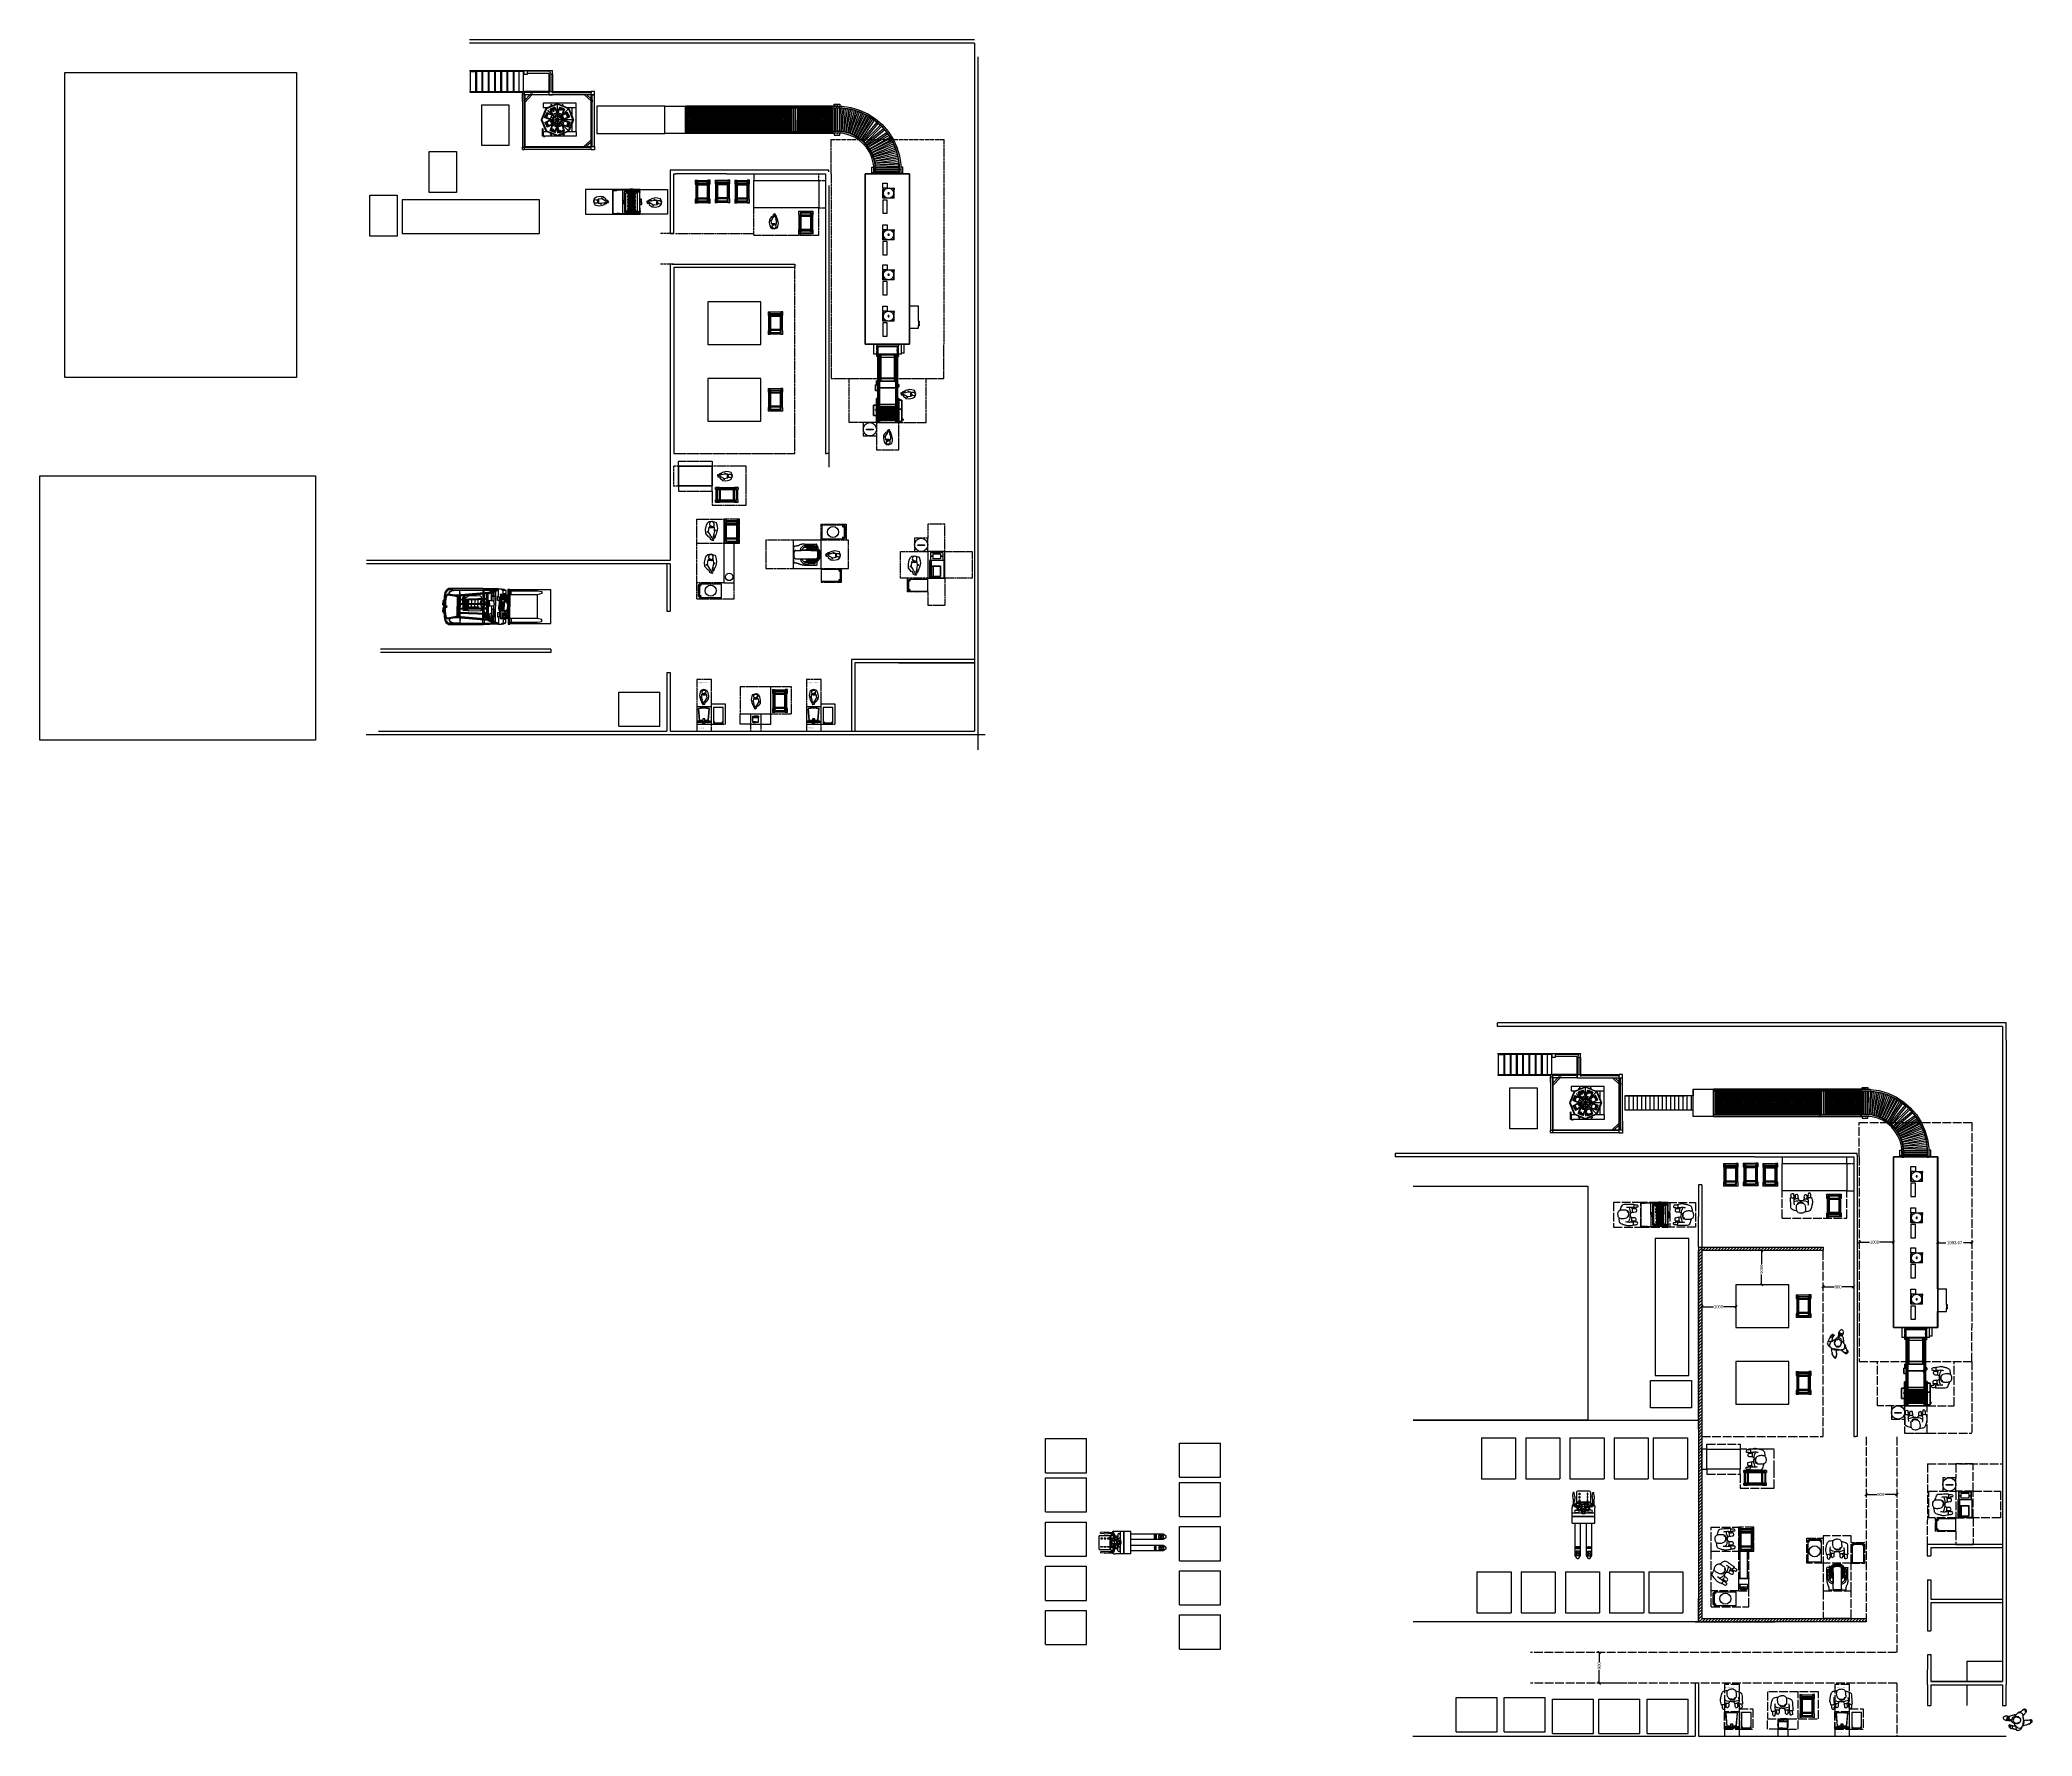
# Model space of a CAD drawing. Header units: millimetres. Extents: x -9564 to 48820, y -25359 to 24346.
import ezdxf

# ---------------------------------------------------------------- set-up
doc = ezdxf.new("R2010")
doc.units = ezdxf.units.MM
doc.header["$LTSCALE"] = 100
for name, pattern in [('DASHED', [1.524, 1.27, -0.254]), ('DASHED2', [0.762, 0.635, -0.127]), ('DASHEDX2', [3.048, 2.54, -0.508]), ('DOT', [0.508, 0, -0.508])]:
    doc.linetypes.add(name, pattern=pattern)
for name, color, linetype in [('Area circulacion', 50, 'DASHEDX2'), ('Area proceso', 90, 'DASHEDX2'), ('Cotas secundarias', 81, 'Continuous'), ('Edges', 7, 'Continuous'), ('freecads.com', 7, 'Continuous'), ('Maquinas', 200, 'Continuous'), ('Mesas-estantes', 230, 'Continuous'), ('MUROS', 7, 'Continuous'), ('Personal', 20, 'Continuous'), ('Transporte semielaborado', 30, 'Continuous')]:
    doc.layers.add(name, color=color, linetype=linetype)
doc.layers.add('Area maquinas', color=140, linetype='DASHEDX2', lineweight=50)
doc.styles.add('OpenSans', font='OpenSans-Regular.ttf')
doc.styles.add('OpenSansCondensed-Light', font='OpenSansCondensed-Light.ttf')
doc.dimstyles.new('Cotas Mateo', dxfattribs={"dimtxt": 90, "dimasz": 70, "dimexe": 0.375, "dimexo": 0.125, "dimgap": 0.1, "dimtad": 1, "dimzin": 12, "dimdsep": 46, "dimtxsty": 'OpenSansCondensed-Light', "dimblk": 'OBLIQUE', "dimcen": 2.5, "dimazin": 3, "dimtfac": 0.5, "dimtmove": 2, "dimatfit": 3, "dimarcsym": 0})

# ---------------------------------------------------------------- blocks, each defined once
blk = doc.blocks.new('Weighing Scale pl')
for p, q in [((492, 705), (446, 177)), ((881, 705), (927, 177))]:
    blk.add_line(p, q)
blk.add_arc((688, 1547), 1391, 259.98643, 279.88703)
at = {"layer": 'Edges'}
for p, q in [((375, 773), (375, 782)), ((375, 782), (382, 782)), ((382, 773), (375, 773)), ((382, 773), (382, 782)), ((382, 782), (402, 782)), ((402, 773), (382, 773)), ((402, 805), (402, 782)), ((402, 805), (490, 805)), ((412, 782), (402, 782)), ((402, 773), (402, 750)), ((402, 773), (412, 773)), ((402, 750), (490, 750)), ((412, 789), (412, 782)), ((478, 789), (412, 789)), ((478, 782), (412, 782)), ((412, 773), (412, 767)), ((412, 773), (478, 773)), ((412, 767), (478, 767)), ((484, 714), (437, 169)), ((437, 169), (446, 177)), ((437, 169), (478, 163)), ((478, 789), (478, 782)), ((490, 782), (478, 782)), ((478, 773), (478, 767)), ((478, 773), (490, 773)), ((478, 163), (519, 158)), ((484, 714), (542, 714)), ((492, 705), (484, 714)), ((490, 805), (490, 782)), ((543, 805), (490, 805)), ((543, 782), (490, 782)), ((490, 773), (490, 750)), ((490, 773), (543, 773)), ((543, 750), (490, 750)), ((519, 158), (561, 153)), ((542, 714), (551, 748)), ((542, 714), (642, 714)), ((543, 782), (543, 805)), ((543, 805), (592, 805)), ((581, 782), (543, 782)), ((543, 750), (543, 773)), ((543, 773), (581, 773)), ((543, 750), (552, 750)), ((551, 748), (552, 750)), ((644, 750), (552, 750)), ((561, 153), (603, 151)), ((581, 789), (581, 782)), ((581, 789), (646, 789)), ((581, 782), (581, 773)), ((581, 773), (581, 767)), ((645, 767), (581, 767)), ((592, 805), (647, 805)), ((603, 151), (645, 149)), ((642, 714), (637, 631)), ((645, 639), (637, 631)), ((637, 631), (736, 631)), ((644, 750), (642, 714)), ((645, 767), (644, 750)), ((655, 815), (645, 639)), ((646, 789), (645, 767)), ((645, 639), (728, 639)), ((645, 149), (687, 148)), ((647, 805), (646, 789)), ((647, 815), (647, 805)), ((647, 815), (655, 815)), ((655, 815), (674, 815)), ((674, 815), (699, 815)), ((687, 148), (728, 149)), ((718, 815), (699, 815)), ((728, 639), (718, 815)), ((718, 815), (718, 815)), ((724, 815), (718, 815)), ((724, 815), (718, 815)), ((726, 815), (724, 815)), ((727, 805), (726, 815)), ((728, 782), (727, 805)), ((727, 805), (781, 805)), ((953, 782), (728, 782)), ((728, 773), (728, 782)), ((728, 773), (953, 773)), ((729, 750), (728, 773)), ((736, 631), (728, 639)), ((728, 149), (770, 151)), ((731, 714), (729, 750)), ((821, 750), (729, 750)), ((731, 714), (832, 714)), ((736, 631), (731, 714)), ((770, 151), (812, 153)), ((781, 805), (971, 805)), ((812, 153), (854, 158)), ((821, 750), (823, 748)), ((821, 750), (971, 750)), ((823, 748), (832, 714)), ((889, 714), (832, 714)), ((854, 158), (895, 163)), ((889, 714), (881, 705)), ((937, 169), (889, 714)), ((895, 163), (937, 169)), ((937, 169), (927, 177)), ((953, 782), (953, 773)), ((953, 782), (971, 782)), ((971, 773), (953, 773)), ((971, 805), (971, 782)), ((971, 773), (971, 782)), ((971, 782), (978, 782)), ((971, 773), (971, 750)), ((971, 773), (978, 773)), ((978, 773), (978, 782))]:
    blk.add_line(p, q, dxfattribs=at)
for points in [[(592, 805), (602, 812), (611, 817), (619, 821), (626, 825), (633, 828), (639, 830), (644, 832), (650, 833), (655, 835), (660, 836), (664, 837), (669, 837), (674, 838), (678, 838), (682, 838), (687, 838), (691, 838), (695, 838), (700, 838), (704, 837), (709, 837), (713, 836), (718, 835), (723, 833), (729, 832), (734, 830), (741, 828), (747, 825), (754, 821), (762, 817), (771, 812), (781, 805)], [(699, 815), (698, 815), (696, 816), (695, 816), (693, 816), (692, 817), (690, 817), (688, 817), (687, 817), (685, 817), (683, 817), (682, 817), (680, 816), (678, 816), (677, 816), (676, 815), (674, 815)]]:
    blk.add_lwpolyline(points, dxfattribs=at)
blk = doc.blocks.new('weightplans')
at = {"layer": 'Edges'}
for p, q in [((11.9, 0.5), (11.6, 0.5)), ((11.6, -0.7), (11.6, 0.5)), ((12.1, 1.3), (11.9, 1.3)), ((11.9, 0.9), (11.9, 1.3)), ((11.9, 0.9), (11.9, 0.5)), ((12.1, 0.9), (11.9, 0.9)), ((12.1, 0.5), (11.9, 0.5)), ((12.2, 6.6), (12.1, 6.6)), ((12.1, 6.5), (12.1, 6.6)), ((12.2, 6.5), (12.1, 6.5)), ((12.1, 5.7), (12.1, 6.5)), ((12.2, 5.7), (12.1, 5.7)), ((12.1, 4.7), (12.1, 5.7)), ((12.2, 4.7), (12.1, 4.7)), ((12.1, 4.7), (12.1, 1.3)), ((12.1, 0.9), (12.1, 1.3)), ((12.1, 0.9), (12.1, 0.5)), ((12.1, -0.7), (12.1, 0.5)), ((12.2, 11.4), (12.2, 7.5)), ((12.2, 11.4), (17.2, 11.4)), ((12.2, 7.5), (12.2, 6.8)), ((12.2, 7.5), (12.9, 7.5)), ((12.2, 6.8), (30.6, 6.8)), ((12.2, 6.8), (12.2, 6.6)), ((12.2, 6.6), (12.2, 6.5)), ((12.2, 6.5), (12.2, 5.7)), ((12.2, 4.7), (12.2, 5.7)), ((12.2, 4.7), (12.2, -5)), ((12.9, 7.5), (12.9, 9.8)), ((12.9, 9.8), (16.6, 9.8)), ((16.6, 7.5), (12.9, 7.5)), ((16.6, 9.8), (16.6, 7.5)), ((16.6, 7.5), (17.2, 7.5)), ((17.2, 11.4), (17.2, 7.5)), ((30.6, 11.4), (17.2, 11.4)), ((18.2, 7.4), (18.2, 10.7)), ((18.2, 10.7), (21.4, 10.7)), ((21.4, 7.4), (18.2, 7.4)), ((21.4, 10.7), (21.4, 7.4)), ((22.6, 7.4), (22.6, 10.7)), ((22.6, 10.7), (29.6, 10.7)), ((29.6, 7.4), (22.6, 7.4)), ((29.6, 10.7), (29.6, 7.4)), ((30.6, 11.4), (30.6, 6.8)), ((30.6, -6.2), (30.6, 6.8)), ((11.9, -0.7), (11.6, -0.7)), ((12.1, -0.7), (11.9, -0.7)), ((11.9, -0.7), (11.9, -1.1)), ((12.1, -1.1), (11.9, -1.1)), ((11.9, -1.5), (11.9, -1.1)), ((12.1, -1.5), (11.9, -1.5)), ((12.1, -0.7), (12.1, -1.1)), ((12.1, -1.5), (12.1, -1.1)), ((12.1, -1.5), (12.1, -5)), ((12.2, -5), (12.1, -5)), ((12.2, -5), (12.2, -6.2)), ((12.2, -6.2), (30.6, -6.2)), ((12.2, -6.2), (12.2, -7)), ((12.2, -7), (13.7, -7)), ((13.7, -6.5), (13.7, -6.9)), ((21, -6.5), (13.7, -6.5)), ((21, -6.9), (13.7, -6.9)), ((13.7, -6.9), (13.7, -7)), ((13.7, -7), (14.1, -8.5)), ((14.1, -8.5), (20.5, -8.5)), ((20.5, -8.5), (21, -7)), ((21, -6.9), (21, -6.5)), ((21, -7), (21, -6.9)), ((21, -7), (30.6, -7)), ((30.6, -7), (30.6, -6.2))]:
    blk.add_line(p, q, dxfattribs=at)
blk = doc.blocks.new('Bakery Trolley pl')
at = {"layer": 'Transporte semielaborado'}
for p, q in [((0.18, 0.625), (0.237, 0.625)), ((0.18, 0.625), (0.18, 0.526)), ((0.18, 0.526), (0.193, 0.526)), ((0.237, 0.613), (0.193, 0.613)), ((0.193, 0.526), (0.193, 0.613)), ((0.193, 0.526), (0.193, 0.139)), ((0.223, 0.583), (0.223, 0.083)), ((0.243, 0.583), (0.223, 0.583)), ((0.237, 0.613), (0.237, 0.625)), ((0.505, 0.613), (0.237, 0.613)), ((0.243, 0.583), (0.243, 0.58)), ((0.499, 0.583), (0.243, 0.583)), ((0.243, 0.58), (0.499, 0.58)), ((0.243, 0.58), (0.243, 0.524)), ((0.243, 0.524), (0.499, 0.524)), ((0.243, 0.524), (0.243, 0.497)), ((0.519, 0.583), (0.499, 0.583)), ((0.499, 0.58), (0.499, 0.583)), ((0.499, 0.524), (0.499, 0.58)), ((0.499, 0.497), (0.499, 0.524)), ((0.505, 0.613), (0.505, 0.625)), ((0.505, 0.625), (0.561, 0.625)), ((0.549, 0.613), (0.505, 0.613)), ((0.519, 0.083), (0.519, 0.583)), ((0.549, 0.526), (0.549, 0.613)), ((0.549, 0.526), (0.561, 0.526)), ((0.549, 0.139), (0.549, 0.526)), ((0.561, 0.526), (0.561, 0.625)), ((0.18, 0.139), (0.193, 0.139)), ((0.18, 0.139), (0.18, 0.04)), ((0.18, 0.04), (0.237, 0.04)), ((0.193, 0.139), (0.193, 0.053)), ((0.237, 0.053), (0.193, 0.053)), ((0.223, 0.083), (0.243, 0.083)), ((0.237, 0.04), (0.237, 0.053)), ((0.237, 0.053), (0.505, 0.053)), ((0.243, 0.497), (0.499, 0.497)), ((0.243, 0.497), (0.243, 0.162)), ((0.243, 0.162), (0.499, 0.162)), ((0.243, 0.162), (0.243, 0.132)), ((0.243, 0.132), (0.499, 0.132)), ((0.243, 0.132), (0.243, 0.083)), ((0.499, 0.083), (0.243, 0.083)), ((0.499, 0.162), (0.499, 0.497)), ((0.499, 0.132), (0.499, 0.162)), ((0.499, 0.083), (0.499, 0.132)), ((0.499, 0.083), (0.519, 0.083)), ((0.505, 0.053), (0.505, 0.04)), ((0.549, 0.053), (0.505, 0.053)), ((0.561, 0.04), (0.505, 0.04)), ((0.561, 0.139), (0.549, 0.139)), ((0.549, 0.053), (0.549, 0.139)), ((0.561, 0.04), (0.561, 0.139))]:
    blk.add_line(p, q, dxfattribs=at)
blk = doc.blocks.new('Bread Slicer pl')
at = {"layer": 'Maquinas'}
for p, q in [((39.1, 62.4), (39, 62.4)), ((39, 62.4), (39, 62.3)), ((39.1, 62.3), (39, 62.3)), ((39, 62.3), (39, 62.2)), ((39.1, 62.2), (39, 62.2)), ((39, 62.2), (39, 62.1)), ((39.1, 62.1), (39, 62.1)), ((39.1, 59.5), (39, 59.5)), ((39, 59.5), (39, 58.8)), ((39, 58.8), (39, 56.8)), ((39.1, 58.8), (39, 58.8)), ((39.1, 56.8), (39, 56.8)), ((39, 56.8), (39, 56)), ((39.1, 62.6), (39.2, 62.6)), ((39.1, 62.5), (39.1, 62.6)), ((39.1, 62.4), (39.1, 62.5)), ((39.1, 62.4), (39.1, 62.4)), ((39.1, 62.4), (39.1, 62.4)), ((39.1, 62.4), (39.1, 62.4)), ((39.1, 62.3), (39.1, 62.4)), ((39.1, 62.1), (39.1, 62.4)), ((39.1, 62.2), (39.1, 62.3)), ((39.1, 62.1), (39.1, 62.2)), ((39.1, 62.1), (39.1, 62.1)), ((39.1, 59.5), (39.1, 62.1)), ((39.1, 62.1), (39.1, 62.1)), ((39.1, 59.5), (39.1, 58.8)), ((39.1, 56.8), (39.1, 58.8)), ((39.1, 56.8), (39.1, 56)), ((39.2, 62.6), (39.3, 62.7)), ((39.3, 62.7), (39.4, 62.7)), ((39.4, 62.7), (39.5, 62.7)), ((39.5, 62.7), (60.8, 62.7)), ((60.9, 62.7), (60.8, 62.7)), ((60.9, 62.7), (61, 62.7)), ((61, 62.7), (61.1, 62.6)), ((61.2, 62.6), (61.1, 62.6)), ((61.2, 62.6), (61.2, 62.5)), ((61.2, 62.4), (61.2, 62.5)), ((61.2, 62.4), (61.3, 62.4)), ((61.2, 62.4), (61.2, 62.4)), ((61.2, 62.4), (61.2, 62.1)), ((61.2, 62.3), (61.2, 62.4)), ((61.2, 62.4), (61.2, 62.4)), ((61.2, 62.4), (61.2, 62.4)), ((61.2, 62.3), (61.3, 62.3)), ((61.2, 62.2), (61.2, 62.3)), ((61.2, 62.2), (61.3, 62.2)), ((61.2, 62.1), (61.2, 62.2)), ((61.2, 62.1), (61.2, 62.1)), ((61.2, 62.1), (61.3, 62.1)), ((61.2, 62.1), (61.2, 59.5)), ((61.2, 62.1), (61.2, 62.1)), ((61.2, 59.5), (61.2, 60.7)), ((61.2, 59.5), (61.3, 59.5)), ((61.2, 58.8), (61.2, 59.5)), ((61.2, 58.8), (61.3, 58.8)), ((61.2, 56.8), (61.2, 58.8)), ((61.2, 56.8), (61.3, 56.8)), ((61.2, 56), (61.2, 56.8)), ((61.3, 62.4), (61.3, 62.3)), ((61.3, 62.2), (61.3, 62.3)), ((61.3, 62.2), (61.3, 62.1)), ((61.3, 58.8), (61.3, 59.5)), ((61.3, 56.8), (61.3, 58.8)), ((61.3, 56), (61.3, 56.8)), ((39.1, 56), (39, 56)), ((39.1, 51.9), (39, 51.9)), ((39, 51.9), (39, 51.8)), ((39.1, 51.8), (39, 51.8)), ((39, 51.8), (39, 51.7)), ((39.1, 51.7), (39, 51.7)), ((39, 51.7), (39, 51.6)), ((39.1, 51.6), (39, 51.6)), ((39.1, 56), (39.1, 51.9)), ((39.1, 51.9), (39.1, 51.9)), ((39.1, 51.8), (39.1, 51.9)), ((39.1, 51.9), (39.1, 51.9)), ((39.1, 51.6), (39.1, 51.9)), ((39.1, 51.7), (39.1, 51.8)), ((39.1, 51.6), (39.1, 51.7)), ((39.1, 51.6), (39.1, 51.6)), ((39.1, 51.3), (39.1, 51.6)), ((39.1, 51.6), (39.1, 51.6)), ((39.1, 51.3), (39.1, 51.1)), ((39.1, 51.1), (39.1, 51)), ((39.1, 51), (39.2, 50.9)), ((39.2, 50.7), (39.2, 50.9)), ((39.2, 50.9), (39.2, 50.9)), ((39.2, 50.9), (39.3, 50.8)), ((39.2, 50.7), (39.2, 37.7)), ((39.2, 50.7), (39.5, 50.7)), ((39.3, 50.8), (39.4, 50.8)), ((39.4, 50.8), (39.5, 50.7)), ((39.5, 53.5), (60.8, 53.5)), ((39.5, 50.7), (40.4, 50.7)), ((39.7, 39.9), (39.6, 39.7)), ((39.7, 39.8), (39.6, 39.8)), ((39.6, 39.8), (39.6, 39.7)), ((39.6, 39.7), (39.7, 39.7)), ((39.6, 39.7), (39.6, 39.7)), ((39.7, 39.6), (39.6, 39.7)), ((39.6, 39.7), (39.7, 39.7)), ((39.7, 39.9), (39.7, 39.9)), ((39.8, 39.9), (39.7, 39.9)), ((39.7, 39.9), (39.7, 39.9)), ((39.7, 39.9), (39.7, 39.8)), ((39.7, 39.9), (39.9, 39.9)), ((39.7, 39.9), (39.9, 39.9)), ((39.7, 39.9), (39.7, 39.9)), ((39.8, 39.9), (39.7, 39.8)), ((39.7, 39.9), (39.7, 39.7)), ((39.7, 39.7), (39.7, 39.8)), ((39.7, 39.8), (39.7, 39.8)), ((39.7, 39.8), (39.7, 39.8)), ((39.7, 39.8), (39.8, 39.8)), ((39.7, 39.7), (39.7, 39.8)), ((39.7, 39.8), (39.7, 39.7)), ((39.7, 39.8), (39.7, 39.8)), ((39.7, 39.8), (39.7, 39.8)), ((39.7, 39.7), (39.7, 39.6)), ((39.7, 39.7), (39.7, 39.6)), ((39.7, 39.7), (39.7, 39.7)), ((39.7, 39.7), (39.7, 39.7)), ((39.7, 39.6), (39.7, 39.7)), ((39.7, 39.7), (39.7, 39.7)), ((39.8, 39.7), (39.7, 39.7)), ((39.7, 39.7), (39.7, 39.7)), ((39.7, 39.6), (39.7, 39.6)), ((39.7, 39.6), (39.8, 39.6)), ((39.7, 39.6), (39.7, 39.6)), ((39.7, 39.6), (39.8, 39.6)), ((39.9, 39.6), (39.7, 39.6)), ((39.7, 39.6), (39.7, 39.6)), ((39.9, 39.6), (39.7, 39.6)), ((39.9, 39.9), (39.8, 39.9)), ((39.8, 39.9), (39.8, 39.9)), ((39.8, 39.9), (39.8, 39.9)), ((39.8, 39.8), (39.8, 39.9)), ((39.8, 39.9), (39.8, 39.9)), ((39.8, 39.8), (39.8, 39.8)), ((39.8, 39.8), (39.8, 39.8)), ((39.9, 39.8), (39.8, 39.8)), ((39.8, 39.8), (39.8, 39.8)), ((39.9, 39.8), (39.8, 39.8)), ((39.8, 39.8), (39.8, 39.8)), ((39.8, 39.8), (39.8, 39.8)), ((39.8, 39.8), (39.8, 39.8)), ((39.8, 39.7), (39.8, 39.7)), ((39.8, 39.6), (39.9, 39.7)), ((39.8, 39.6), (39.8, 39.7)), ((39.8, 39.7), (39.8, 39.7)), ((39.8, 39.7), (39.8, 39.6)), ((39.8, 39.7), (39.8, 39.7)), ((39.8, 39.7), (39.9, 39.7)), ((39.8, 39.6), (39.8, 39.6)), ((39.8, 39.6), (39.8, 39.6)), ((39.8, 39.6), (39.8, 39.6)), ((39.8, 39.6), (39.9, 39.6)), ((39.8, 39.6), (39.8, 39.6)), ((39.8, 39.6), (39.8, 39.6)), ((39.9, 39.8), (39.9, 39.9)), ((39.9, 39.9), (39.9, 39.9)), ((39.9, 39.9), (39.9, 39.9)), ((39.9, 39.9), (39.9, 39.7)), ((39.9, 39.9), (39.9, 39.7)), ((39.9, 39.7), (39.9, 39.8)), ((39.9, 39.7), (39.9, 39.8)), ((39.9, 39.8), (39.9, 39.8)), ((39.9, 39.7), (39.9, 39.8)), ((39.9, 39.8), (39.9, 39.8)), ((39.9, 39.8), (39.9, 39.8)), ((39.9, 39.6), (39.9, 39.7)), ((39.9, 39.6), (39.9, 39.7)), ((39.9, 39.7), (39.9, 39.7)), ((39.9, 39.6), (39.9, 39.7)), ((39.9, 39.7), (39.9, 39.7)), ((39.9, 39.7), (39.9, 39.7)), ((39.9, 39.7), (39.9, 39.7)), ((39.9, 39.7), (39.9, 39.7)), ((39.9, 39.7), (39.9, 39.7)), ((39.9, 39.6), (39.9, 39.6)), ((39.9, 39.6), (39.9, 39.6)), ((59.9, 52), (40.4, 52)), ((40.4, 50.8), (40.4, 52)), ((40.4, 50.7), (40.4, 50.8)), ((40.4, 50.7), (40.5, 50.7)), ((40.4, 50.7), (40.4, 38.9)), ((40.5, 38.8), (40.4, 38.9)), ((40.4, 38.9), (40.4, 37.9)), ((40.4, 37.9), (40.5, 37.9)), ((40.4, 37.9), (40.4, 37.7)), ((41.7, 50.7), (40.5, 50.7)), ((40.5, 38.8), (40.5, 50.7)), ((40.5, 37.9), (40.5, 38.8)), ((40.5, 37.5), (40.5, 37.9)), ((40.9, 39.8), (40.9, 39.9)), ((40.9, 39.9), (41, 39.9)), ((40.9, 39.8), (40.9, 37.5)), ((41, 39.8), (40.9, 39.8)), ((41, 39.8), (41, 39.9)), ((41.7, 39.9), (41, 39.9)), ((59.3, 39.8), (41, 39.8)), ((41.7, 50.7), (41.7, 39.9)), ((41.7, 50.7), (58.5, 50.7)), ((58.5, 39.9), (41.7, 39.9)), ((41.9, 48.7), (42, 48.7)), ((41.9, 48.7), (41.9, 48.5)), ((41.9, 48.5), (42, 48.5)), ((41.9, 48.5), (41.9, 45)), ((41.9, 45), (42, 45)), ((41.9, 41.5), (41.9, 45)), ((41.9, 41.5), (42, 41.5)), ((41.9, 41.4), (41.9, 41.5)), ((41.9, 41.4), (42, 41.4)), ((42, 48.7), (42, 48.5)), ((42, 48.5), (42, 45)), ((42, 41.5), (42, 45)), ((42, 41.4), (42, 41.5)), ((42.1, 48.7), (42.2, 48.7)), ((42.1, 48.7), (42.1, 48.5)), ((42.1, 48.5), (42.2, 48.5)), ((42.1, 48.5), (42.1, 45)), ((42.1, 45), (42.2, 45)), ((42.1, 41.5), (42.1, 45)), ((42.1, 41.5), (42.2, 41.5)), ((42.1, 41.4), (42.1, 41.5)), ((42.1, 41.4), (42.2, 41.4)), ((42.2, 48.7), (42.2, 48.5)), ((42.2, 48.5), (42.2, 45)), ((42.2, 41.5), (42.2, 45)), ((42.2, 41.4), (42.2, 41.5)), ((42.4, 48.7), (42.5, 48.7)), ((42.4, 48.7), (42.4, 48.5)), ((42.4, 48.5), (42.5, 48.5)), ((42.4, 48.5), (42.4, 45)), ((42.4, 45), (42.5, 45)), ((42.4, 41.5), (42.4, 45)), ((42.4, 41.5), (42.5, 41.5)), ((42.4, 41.4), (42.4, 41.5)), ((42.4, 41.4), (42.5, 41.4)), ((42.5, 48.7), (42.5, 48.5)), ((42.5, 48.5), (42.5, 45)), ((42.5, 41.5), (42.5, 45)), ((42.5, 41.4), (42.5, 41.5)), ((42.6, 48.7), (42.7, 48.7)), ((42.6, 48.7), (42.6, 48.5)), ((42.6, 48.5), (42.7, 48.5)), ((42.6, 48.5), (42.6, 45)), ((42.6, 45), (42.7, 45)), ((42.6, 41.5), (42.6, 45)), ((42.6, 41.5), (42.7, 41.5)), ((42.6, 41.4), (42.6, 41.5)), ((42.6, 41.4), (42.7, 41.4)), ((42.7, 48.7), (42.7, 48.5)), ((42.7, 48.5), (42.7, 45)), ((42.7, 41.5), (42.7, 45)), ((42.7, 41.4), (42.7, 41.5)), ((42.9, 48.7), (43, 48.7)), ((42.9, 48.7), (42.9, 48.5)), ((42.9, 48.5), (43, 48.5)), ((42.9, 48.5), (42.9, 45)), ((42.9, 45), (43, 45)), ((42.9, 41.5), (42.9, 45)), ((42.9, 45), (42.9, 45)), ((42.9, 41.5), (43, 41.5)), ((42.9, 41.4), (42.9, 41.5)), ((42.9, 41.4), (43, 41.4)), ((43, 48.7), (43, 48.5)), ((43, 48.5), (43, 45)), ((43, 45), (43, 45)), ((43, 41.5), (43, 45)), ((43, 41.4), (43, 41.5)), ((43.1, 48.7), (43.2, 48.7)), ((43.1, 48.7), (43.1, 48.5)), ((43.1, 48.5), (43.2, 48.5)), ((43.1, 48.5), (43.1, 45)), ((43.1, 41.5), (43.1, 45)), ((43.1, 45), (43.2, 45)), ((43.1, 41.5), (43.2, 41.5)), ((43.1, 41.4), (43.1, 41.5)), ((43.1, 41.4), (43.2, 41.4)), ((43.2, 48.7), (43.2, 48.5)), ((43.2, 48.5), (43.2, 45)), ((43.2, 41.5), (43.2, 45)), ((43.2, 41.4), (43.2, 41.5)), ((43.4, 48.7), (43.5, 48.7)), ((43.4, 48.7), (43.4, 48.5)), ((43.4, 48.5), (43.5, 48.5)), ((43.4, 48.5), (43.4, 45)), ((43.4, 45), (43.5, 45)), ((43.4, 41.5), (43.4, 45)), ((43.4, 45), (43.4, 45)), ((43.4, 41.5), (43.5, 41.5)), ((43.4, 41.4), (43.4, 41.5)), ((43.4, 41.4), (43.5, 41.4)), ((43.5, 48.7), (43.5, 48.5)), ((43.5, 48.5), (43.5, 45)), ((43.5, 45), (43.5, 45)), ((43.5, 41.5), (43.5, 45)), ((43.5, 41.4), (43.5, 41.5)), ((43.6, 48.7), (43.7, 48.7)), ((43.6, 48.7), (43.6, 48.5)), ((43.6, 48.5), (43.7, 48.5)), ((43.6, 48.5), (43.6, 45)), ((43.6, 45), (43.7, 45)), ((43.6, 41.5), (43.6, 45)), ((43.6, 45), (43.6, 45)), ((43.6, 41.5), (43.7, 41.5)), ((43.6, 41.4), (43.6, 41.5)), ((43.6, 41.4), (43.7, 41.4)), ((43.7, 48.7), (43.7, 48.5)), ((43.7, 48.5), (43.7, 45)), ((43.7, 45), (43.7, 45)), ((43.7, 41.5), (43.7, 45)), ((43.7, 41.4), (43.7, 41.5)), ((43.9, 48.7), (44, 48.7)), ((43.9, 48.7), (43.9, 48.5)), ((43.9, 48.5), (44, 48.5)), ((43.9, 48.5), (43.9, 45)), ((43.9, 41.5), (43.9, 45)), ((43.9, 45), (44, 45)), ((43.9, 41.5), (44, 41.5)), ((43.9, 41.4), (43.9, 41.5)), ((43.9, 41.4), (44, 41.4)), ((44, 48.7), (44, 48.5)), ((44, 48.5), (44, 45)), ((44, 41.5), (44, 45)), ((44, 41.4), (44, 41.5)), ((44.1, 48.7), (44.2, 48.7)), ((44.1, 48.7), (44.1, 48.5)), ((44.1, 48.5), (44.2, 48.5)), ((44.1, 48.5), (44.1, 45)), ((44.1, 45), (44.2, 45)), ((44.1, 41.5), (44.1, 45)), ((44.1, 45), (44.1, 45)), ((44.1, 41.5), (44.2, 41.5)), ((44.1, 41.4), (44.1, 41.5)), ((44.1, 41.4), (44.2, 41.4)), ((44.2, 48.7), (44.2, 48.5)), ((44.2, 48.5), (44.2, 45)), ((44.2, 45), (44.2, 45)), ((44.2, 41.5), (44.2, 45)), ((44.2, 41.4), (44.2, 41.5)), ((44.4, 48.7), (44.5, 48.7)), ((44.4, 48.7), (44.4, 48.5)), ((44.4, 48.5), (44.5, 48.5)), ((44.4, 48.5), (44.4, 45)), ((44.4, 45), (44.5, 45)), ((44.4, 41.5), (44.4, 45)), ((44.4, 41.5), (44.5, 41.5)), ((44.4, 41.4), (44.4, 41.5)), ((44.4, 41.4), (44.5, 41.4)), ((44.5, 48.7), (44.5, 48.5)), ((44.5, 48.5), (44.5, 45)), ((44.5, 41.5), (44.5, 45)), ((44.5, 41.4), (44.5, 41.5)), ((44.6, 48.7), (44.7, 48.7)), ((44.6, 48.7), (44.6, 48.5)), ((44.6, 48.5), (44.7, 48.5)), ((44.6, 48.5), (44.6, 45)), ((44.6, 45), (44.7, 45)), ((44.6, 41.5), (44.6, 45)), ((44.6, 41.5), (44.7, 41.5)), ((44.6, 41.4), (44.6, 41.5)), ((44.6, 41.4), (44.7, 41.4)), ((44.7, 48.7), (44.7, 48.5)), ((44.7, 48.5), (44.7, 45)), ((44.7, 41.5), (44.7, 45)), ((44.7, 41.4), (44.7, 41.5)), ((44.9, 48.7), (45, 48.7)), ((44.9, 48.7), (44.9, 48.5)), ((44.9, 48.5), (45, 48.5)), ((44.9, 48.5), (44.9, 45)), ((44.9, 45), (45, 45)), ((44.9, 41.5), (44.9, 45)), ((44.9, 45), (44.9, 45)), ((44.9, 41.5), (45, 41.5)), ((44.9, 41.4), (44.9, 41.5)), ((44.9, 41.4), (45, 41.4)), ((45, 48.7), (45, 48.5)), ((45, 48.5), (45, 45)), ((45, 45), (45, 45)), ((45, 41.5), (45, 45)), ((45, 41.4), (45, 41.5)), ((45.1, 48.7), (45.2, 48.7)), ((45.1, 48.7), (45.1, 48.5)), ((45.1, 48.5), (45.2, 48.5)), ((45.1, 48.5), (45.1, 45)), ((45.1, 41.5), (45.1, 45)), ((45.1, 45), (45.2, 45)), ((45.1, 41.5), (45.2, 41.5)), ((45.1, 41.4), (45.1, 41.5)), ((45.1, 41.4), (45.2, 41.4)), ((45.2, 48.7), (45.2, 48.5)), ((45.2, 48.5), (45.2, 45)), ((45.2, 41.5), (45.2, 45)), ((45.2, 41.4), (45.2, 41.5)), ((45.4, 48.7), (45.5, 48.7)), ((45.4, 48.7), (45.4, 48.5)), ((45.4, 48.5), (45.5, 48.5)), ((45.4, 48.5), (45.4, 45)), ((45.4, 45), (45.5, 45)), ((45.4, 41.5), (45.4, 45)), ((45.4, 41.5), (45.5, 41.5)), ((45.4, 41.4), (45.4, 41.5)), ((45.4, 41.4), (45.5, 41.4)), ((45.5, 48.7), (45.5, 48.5)), ((45.5, 48.5), (45.5, 45)), ((45.5, 41.5), (45.5, 45)), ((45.5, 41.4), (45.5, 41.5)), ((45.6, 48.7), (45.7, 48.7)), ((45.6, 48.7), (45.6, 48.5)), ((45.6, 48.5), (45.7, 48.5)), ((45.6, 48.5), (45.6, 45)), ((45.6, 45), (45.7, 45)), ((45.6, 41.5), (45.6, 45)), ((45.6, 45), (45.6, 45)), ((45.6, 41.5), (45.7, 41.5)), ((45.6, 41.4), (45.6, 41.5)), ((45.6, 41.4), (45.7, 41.4)), ((45.7, 48.7), (45.7, 48.5)), ((45.7, 48.5), (45.7, 45)), ((45.7, 45), (45.7, 45)), ((45.7, 41.5), (45.7, 45)), ((45.7, 41.4), (45.7, 41.5)), ((45.9, 48.7), (46, 48.7)), ((45.9, 48.7), (45.9, 48.5)), ((45.9, 48.5), (46, 48.5)), ((45.9, 48.5), (45.9, 45)), ((45.9, 41.5), (45.9, 45)), ((45.9, 45), (46, 45)), ((45.9, 41.5), (46, 41.5)), ((45.9, 41.4), (45.9, 41.5)), ((45.9, 41.4), (46, 41.4)), ((46, 48.7), (46, 48.5)), ((46, 48.5), (46, 45)), ((46, 41.5), (46, 45)), ((46, 41.4), (46, 41.5)), ((46.1, 48.7), (46.2, 48.7)), ((46.1, 48.7), (46.1, 48.5)), ((46.1, 48.5), (46.2, 48.5)), ((46.1, 48.5), (46.1, 45)), ((46.1, 45), (46.2, 45)), ((46.1, 41.5), (46.1, 45)), ((46.1, 41.5), (46.2, 41.5)), ((46.1, 41.4), (46.1, 41.5)), ((46.1, 41.4), (46.2, 41.4)), ((46.2, 48.7), (46.2, 48.5)), ((46.2, 48.5), (46.2, 45)), ((46.2, 41.5), (46.2, 45)), ((46.2, 41.4), (46.2, 41.5)), ((46.4, 48.7), (46.5, 48.7)), ((46.4, 48.7), (46.4, 48.5)), ((46.4, 48.5), (46.5, 48.5)), ((46.4, 48.5), (46.4, 45)), ((46.4, 45), (46.5, 45)), ((46.4, 41.5), (46.4, 45)), ((46.4, 45), (46.4, 45)), ((46.4, 41.5), (46.5, 41.5)), ((46.4, 41.4), (46.4, 41.5)), ((46.4, 41.4), (46.5, 41.4)), ((46.5, 48.7), (46.5, 48.5)), ((46.5, 48.5), (46.5, 45)), ((46.5, 45), (46.5, 45)), ((46.5, 41.5), (46.5, 45)), ((46.5, 41.4), (46.5, 41.5)), ((46.6, 48.7), (46.7, 48.7)), ((46.6, 48.7), (46.6, 48.5)), ((46.6, 48.5), (46.7, 48.5)), ((46.6, 48.5), (46.6, 45)), ((46.6, 45), (46.7, 45)), ((46.6, 41.5), (46.6, 45)), ((46.6, 41.5), (46.7, 41.5)), ((46.6, 41.4), (46.6, 41.5)), ((46.6, 41.4), (46.7, 41.4)), ((46.7, 48.7), (46.7, 48.5)), ((46.7, 48.5), (46.7, 45)), ((46.7, 41.5), (46.7, 45)), ((46.7, 41.4), (46.7, 41.5)), ((46.9, 48.7), (47, 48.7)), ((46.9, 48.7), (46.9, 48.5)), ((46.9, 48.5), (47, 48.5)), ((46.9, 48.5), (46.9, 45)), ((46.9, 45), (47, 45)), ((46.9, 41.5), (46.9, 45)), ((46.9, 45), (46.9, 45)), ((46.9, 41.5), (47, 41.5)), ((46.9, 41.4), (46.9, 41.5)), ((46.9, 41.4), (47, 41.4)), ((47, 48.7), (47, 48.5)), ((47, 48.5), (47, 45)), ((47, 45), (47, 45)), ((47, 41.5), (47, 45)), ((47, 41.4), (47, 41.5)), ((47.1, 48.7), (47.2, 48.7)), ((47.1, 48.7), (47.1, 48.5)), ((47.1, 48.5), (47.2, 48.5)), ((47.1, 48.5), (47.1, 45)), ((47.1, 45), (47.2, 45)), ((47.1, 41.5), (47.1, 45)), ((47.1, 41.5), (47.2, 41.5)), ((47.1, 41.4), (47.1, 41.5)), ((47.1, 41.4), (47.2, 41.4)), ((47.2, 48.7), (47.2, 48.5)), ((47.2, 48.5), (47.2, 45)), ((47.2, 41.5), (47.2, 45)), ((47.2, 41.4), (47.2, 41.5)), ((47.4, 48.7), (47.5, 48.7)), ((47.4, 48.7), (47.4, 48.5)), ((47.4, 48.5), (47.5, 48.5)), ((47.4, 48.5), (47.4, 45)), ((47.4, 41.5), (47.4, 45)), ((47.4, 45), (47.5, 45)), ((47.4, 41.5), (47.5, 41.5)), ((47.4, 41.4), (47.4, 41.5)), ((47.4, 41.4), (47.5, 41.4)), ((47.5, 48.7), (47.5, 48.5)), ((47.5, 48.5), (47.5, 45)), ((47.5, 41.5), (47.5, 45)), ((47.5, 41.4), (47.5, 41.5)), ((47.6, 48.7), (47.7, 48.7)), ((47.6, 48.7), (47.6, 48.5)), ((47.6, 48.5), (47.7, 48.5)), ((47.6, 48.5), (47.6, 45)), ((47.6, 45), (47.7, 45)), ((47.6, 41.5), (47.6, 45)), ((47.6, 41.5), (47.7, 41.5)), ((47.6, 41.4), (47.6, 41.5)), ((47.6, 41.4), (47.7, 41.4)), ((47.7, 48.7), (47.7, 48.5)), ((47.7, 48.5), (47.7, 45)), ((47.7, 41.5), (47.7, 45)), ((47.7, 41.4), (47.7, 41.5)), ((47.9, 48.7), (48, 48.7)), ((47.9, 48.7), (47.9, 48.5)), ((47.9, 48.5), (48, 48.5)), ((47.9, 48.5), (47.9, 45)), ((47.9, 45), (48, 45)), ((47.9, 41.5), (47.9, 45)), ((47.9, 41.5), (48, 41.5)), ((47.9, 41.4), (47.9, 41.5)), ((47.9, 41.4), (48, 41.4)), ((48, 48.7), (48, 48.5)), ((48, 48.5), (48, 45)), ((48, 41.5), (48, 45)), ((48, 41.4), (48, 41.5)), ((48.1, 48.7), (48.2, 48.7)), ((48.1, 48.7), (48.1, 48.5)), ((48.1, 48.5), (48.2, 48.5)), ((48.1, 48.5), (48.1, 45)), ((48.1, 45), (48.2, 45)), ((48.1, 41.5), (48.1, 45)), ((48.1, 41.5), (48.2, 41.5)), ((48.1, 41.4), (48.1, 41.5)), ((48.1, 41.4), (48.2, 41.4)), ((48.2, 48.7), (48.2, 48.5)), ((48.2, 48.5), (48.2, 45)), ((48.2, 41.5), (48.2, 45)), ((48.2, 41.4), (48.2, 41.5)), ((48.4, 52.9), (48.5, 52.9)), ((48.4, 52.8), (48.4, 52.9)), ((48.4, 52.8), (48.5, 52.9)), ((48.4, 52.7), (48.4, 52.8)), ((48.4, 52.8), (48.4, 52.7)), ((48.4, 52.7), (48.4, 52.7)), ((48.5, 52.6), (48.4, 52.7)), ((48.4, 48.7), (48.5, 48.7)), ((48.4, 48.7), (48.4, 48.5)), ((48.4, 48.5), (48.5, 48.5)), ((48.4, 48.5), (48.4, 45)), ((48.4, 45), (48.5, 45)), ((48.4, 41.5), (48.4, 45)), ((48.4, 41.5), (48.5, 41.5)), ((48.4, 41.4), (48.4, 41.5)), ((48.4, 41.4), (48.5, 41.4)), ((48.5, 52.9), (48.6, 53)), ((48.5, 52.9), (48.6, 52.9)), ((48.6, 52.6), (48.5, 52.6)), ((48.5, 48.7), (48.5, 48.5)), ((48.5, 48.5), (48.5, 45)), ((48.5, 41.5), (48.5, 45)), ((48.5, 41.4), (48.5, 41.5)), ((48.6, 53), (48.8, 53)), ((48.6, 52.9), (48.8, 52.9)), ((48.8, 52.5), (48.6, 52.6)), ((48.6, 48.7), (48.7, 48.7)), ((48.6, 48.7), (48.6, 48.5)), ((48.6, 48.5), (48.7, 48.5)), ((48.6, 48.5), (48.6, 45)), ((48.6, 45), (48.7, 45)), ((48.6, 41.5), (48.6, 45)), ((48.6, 45), (48.6, 45)), ((48.6, 41.5), (48.7, 41.5)), ((48.6, 41.4), (48.6, 41.5)), ((48.6, 41.4), (48.7, 41.4)), ((48.7, 48.7), (48.7, 48.5)), ((48.7, 48.5), (48.7, 45)), ((48.7, 45), (48.7, 45)), ((48.7, 41.5), (48.7, 45)), ((48.7, 41.4), (48.7, 41.5)), ((48.8, 53), (48.9, 53)), ((48.8, 52.9), (48.9, 53)), ((48.9, 52.5), (48.8, 52.5)), ((48.9, 53), (49.1, 53)), ((48.9, 53), (49.1, 53)), ((49.1, 52.5), (48.9, 52.5)), ((48.9, 48.7), (49, 48.7)), ((48.9, 48.7), (48.9, 48.5)), ((48.9, 48.5), (49, 48.5)), ((48.9, 48.5), (48.9, 45)), ((48.9, 45), (49, 45)), ((48.9, 41.5), (48.9, 45)), ((48.9, 41.5), (49, 41.5)), ((48.9, 41.4), (48.9, 41.5)), ((48.9, 41.4), (49, 41.4)), ((49, 48.7), (49, 48.5)), ((49, 48.5), (49, 45)), ((49, 41.5), (49, 45)), ((49, 41.4), (49, 41.5)), ((49.1, 53), (51.1, 53)), ((51.1, 53), (49.1, 53)), ((49.1, 53), (49.1, 53)), ((49.1, 52.5), (51.1, 52.5)), ((49.1, 48.7), (49.2, 48.7)), ((49.1, 48.7), (49.1, 48.5)), ((49.1, 48.5), (49.2, 48.5)), ((49.1, 48.5), (49.1, 45)), ((49.1, 45), (49.2, 45)), ((49.1, 41.5), (49.1, 45)), ((49.1, 45), (49.1, 45)), ((49.1, 41.5), (49.2, 41.5)), ((49.1, 41.4), (49.1, 41.5)), ((49.1, 41.4), (49.2, 41.4)), ((49.2, 48.7), (49.2, 48.5)), ((49.2, 48.5), (49.2, 45)), ((49.2, 45), (49.2, 45)), ((49.2, 41.5), (49.2, 45)), ((49.2, 41.4), (49.2, 41.5)), ((49.4, 48.7), (49.5, 48.7)), ((49.4, 48.7), (49.4, 48.5)), ((49.4, 48.5), (49.5, 48.5)), ((49.4, 48.5), (49.4, 45)), ((49.4, 45), (49.5, 45)), ((49.4, 41.5), (49.4, 45)), ((49.4, 41.5), (49.5, 41.5)), ((49.4, 41.4), (49.4, 41.5)), ((49.4, 41.4), (49.5, 41.4)), ((49.5, 48.7), (49.5, 48.5)), ((49.5, 48.5), (49.5, 45)), ((49.5, 41.5), (49.5, 45)), ((49.5, 41.4), (49.5, 41.5)), ((49.6, 48.7), (49.7, 48.7)), ((49.6, 48.7), (49.6, 48.5)), ((49.6, 48.5), (49.7, 48.5)), ((49.6, 48.5), (49.6, 45)), ((49.6, 45), (49.7, 45)), ((49.6, 41.5), (49.6, 45)), ((49.6, 41.5), (49.7, 41.5)), ((49.6, 41.4), (49.6, 41.5)), ((49.6, 41.4), (49.7, 41.4)), ((49.7, 48.7), (49.7, 48.5)), ((49.7, 48.5), (49.7, 45)), ((49.7, 41.5), (49.7, 45)), ((49.7, 41.4), (49.7, 41.5)), ((49.9, 48.7), (50, 48.7)), ((49.9, 48.7), (49.9, 48.5)), ((49.9, 48.5), (50, 48.5)), ((49.9, 48.5), (49.9, 45)), ((49.9, 45), (50, 45)), ((49.9, 41.5), (49.9, 45)), ((49.9, 45), (49.9, 45)), ((49.9, 41.5), (50, 41.5)), ((49.9, 41.4), (49.9, 41.5)), ((49.9, 41.4), (50, 41.4)), ((50, 48.7), (50, 48.5)), ((50, 48.5), (50, 45)), ((50, 45), (50, 45)), ((50, 41.5), (50, 45)), ((50, 41.4), (50, 41.5)), ((50.1, 48.7), (50.2, 48.7)), ((50.1, 48.7), (50.1, 48.5)), ((50.1, 48.5), (50.2, 48.5)), ((50.1, 48.5), (50.1, 45)), ((50.1, 45), (50.2, 45)), ((50.1, 41.5), (50.1, 45)), ((50.1, 41.5), (50.2, 41.5)), ((50.1, 41.4), (50.1, 41.5)), ((50.1, 41.4), (50.2, 41.4)), ((50.2, 48.7), (50.2, 48.5)), ((50.2, 48.5), (50.2, 45)), ((50.2, 41.5), (50.2, 45)), ((50.2, 41.4), (50.2, 41.5)), ((50.4, 48.7), (50.5, 48.7)), ((50.4, 48.7), (50.4, 48.5)), ((50.4, 48.5), (50.5, 48.5)), ((50.4, 48.5), (50.4, 45)), ((50.4, 41.5), (50.4, 45)), ((50.4, 45), (50.5, 45)), ((50.4, 41.5), (50.5, 41.5)), ((50.4, 41.4), (50.4, 41.5)), ((50.4, 41.4), (50.5, 41.4)), ((50.5, 48.7), (50.5, 48.5)), ((50.5, 48.5), (50.5, 45)), ((50.5, 41.5), (50.5, 45)), ((50.5, 41.4), (50.5, 41.5)), ((50.6, 48.7), (50.7, 48.7)), ((50.6, 48.7), (50.6, 48.5)), ((50.6, 48.5), (50.7, 48.5)), ((50.6, 48.5), (50.6, 45)), ((50.6, 45), (50.7, 45)), ((50.6, 41.5), (50.6, 45)), ((50.6, 45), (50.6, 45)), ((50.6, 41.5), (50.7, 41.5)), ((50.6, 41.4), (50.6, 41.5)), ((50.6, 41.4), (50.7, 41.4)), ((50.7, 48.7), (50.7, 48.5)), ((50.7, 48.5), (50.7, 45)), ((50.7, 45), (50.7, 45)), ((50.7, 41.5), (50.7, 45)), ((50.7, 41.4), (50.7, 41.5)), ((50.9, 48.7), (51, 48.7)), ((50.9, 48.7), (50.9, 48.5)), ((50.9, 48.5), (51, 48.5)), ((50.9, 48.5), (50.9, 45)), ((50.9, 45), (51, 45)), ((50.9, 41.5), (50.9, 45)), ((50.9, 41.5), (51, 41.5)), ((50.9, 41.4), (50.9, 41.5)), ((50.9, 41.4), (51, 41.4)), ((51, 48.7), (51, 48.5)), ((51, 48.5), (51, 45)), ((51, 41.5), (51, 45)), ((51, 41.4), (51, 41.5)), ((51.1, 53), (51.3, 53)), ((51.1, 53), (51.3, 53)), ((51.1, 53), (51.1, 53)), ((51.3, 52.5), (51.1, 52.5)), ((51.1, 48.7), (51.2, 48.7)), ((51.1, 48.7), (51.1, 48.5)), ((51.1, 48.5), (51.2, 48.5)), ((51.1, 48.5), (51.1, 45)), ((51.1, 45), (51.2, 45)), ((51.1, 41.5), (51.1, 45)), ((51.1, 41.5), (51.2, 41.5)), ((51.1, 41.4), (51.1, 41.5)), ((51.1, 41.4), (51.2, 41.4)), ((51.2, 48.7), (51.2, 48.5)), ((51.2, 48.5), (51.2, 45)), ((51.2, 41.5), (51.2, 45)), ((51.2, 41.4), (51.2, 41.5)), ((51.3, 53), (51.5, 53)), ((51.3, 53), (51.5, 52.9)), ((51.5, 52.5), (51.3, 52.5)), ((51.4, 48.7), (51.5, 48.7)), ((51.4, 48.7), (51.4, 48.5)), ((51.4, 48.5), (51.5, 48.5)), ((51.4, 48.5), (51.4, 45)), ((51.4, 45), (51.5, 45)), ((51.4, 41.5), (51.4, 45)), ((51.4, 41.5), (51.5, 41.5)), ((51.4, 41.4), (51.4, 41.5)), ((51.4, 41.4), (51.5, 41.4)), ((51.5, 53), (51.7, 53)), ((51.5, 52.9), (51.7, 52.9)), ((51.7, 52.6), (51.5, 52.5)), ((51.5, 48.7), (51.5, 48.5)), ((51.5, 48.5), (51.5, 45)), ((51.5, 41.5), (51.5, 45)), ((51.5, 41.4), (51.5, 41.5)), ((51.6, 48.7), (51.7, 48.7)), ((51.6, 48.7), (51.6, 48.5)), ((51.6, 48.5), (51.7, 48.5)), ((51.6, 48.5), (51.6, 45)), ((51.6, 45), (51.7, 45)), ((51.6, 41.5), (51.6, 45)), ((51.6, 41.5), (51.7, 41.5)), ((51.6, 41.4), (51.6, 41.5)), ((51.6, 41.4), (51.7, 41.4)), ((51.7, 53), (51.8, 52.9)), ((51.7, 52.9), (51.8, 52.9)), ((51.8, 52.6), (51.7, 52.6)), ((51.7, 48.7), (51.7, 48.5)), ((51.7, 48.5), (51.7, 45)), ((51.7, 41.5), (51.7, 45)), ((51.7, 41.4), (51.7, 41.5)), ((51.8, 52.9), (51.9, 52.9)), ((51.8, 52.9), (51.9, 52.8)), ((51.9, 52.7), (51.8, 52.6)), ((51.9, 52.8), (51.9, 52.9)), ((51.9, 52.8), (51.9, 52.7)), ((51.9, 52.8), (51.9, 52.7)), ((51.9, 52.7), (51.9, 52.7)), ((51.9, 48.7), (52, 48.7)), ((51.9, 48.7), (51.9, 48.5)), ((51.9, 48.5), (52, 48.5)), ((51.9, 48.5), (51.9, 45)), ((51.9, 45), (52, 45)), ((51.9, 41.5), (51.9, 45)), ((51.9, 41.5), (52, 41.5)), ((51.9, 41.4), (51.9, 41.5)), ((51.9, 41.4), (52, 41.4)), ((52, 48.7), (52, 48.5)), ((52, 48.5), (52, 45)), ((52, 41.5), (52, 45)), ((52, 41.4), (52, 41.5)), ((52.1, 48.7), (52.2, 48.7)), ((52.1, 48.7), (52.1, 48.5)), ((52.1, 48.5), (52.2, 48.5)), ((52.1, 48.5), (52.1, 45)), ((52.1, 45), (52.2, 45)), ((52.1, 41.5), (52.1, 45)), ((52.1, 45), (52.1, 45)), ((52.1, 41.5), (52.2, 41.5)), ((52.1, 41.4), (52.1, 41.5)), ((52.1, 41.4), (52.2, 41.4)), ((52.2, 48.7), (52.2, 48.5)), ((52.2, 48.5), (52.2, 45)), ((52.2, 45), (52.2, 45)), ((52.2, 41.5), (52.2, 45)), ((52.2, 41.4), (52.2, 41.5)), ((52.4, 48.7), (52.5, 48.7)), ((52.4, 48.7), (52.4, 48.5)), ((52.4, 48.5), (52.5, 48.5)), ((52.4, 48.5), (52.4, 45)), ((52.4, 45), (52.5, 45)), ((52.4, 41.5), (52.4, 45)), ((52.4, 41.5), (52.5, 41.5)), ((52.4, 41.4), (52.4, 41.5)), ((52.4, 41.4), (52.5, 41.4)), ((52.5, 48.7), (52.5, 48.5)), ((52.5, 48.5), (52.5, 45)), ((52.5, 41.5), (52.5, 45)), ((52.5, 41.4), (52.5, 41.5)), ((52.6, 48.7), (52.7, 48.7)), ((52.6, 48.7), (52.6, 48.5)), ((52.6, 48.5), (52.7, 48.5)), ((52.6, 48.5), (52.6, 45)), ((52.6, 45), (52.7, 45)), ((52.6, 41.5), (52.6, 45)), ((52.6, 41.5), (52.7, 41.5)), ((52.6, 41.4), (52.6, 41.5)), ((52.6, 41.4), (52.7, 41.4)), ((52.7, 48.7), (52.7, 48.5)), ((52.7, 48.5), (52.7, 45)), ((52.7, 41.5), (52.7, 45)), ((52.7, 41.4), (52.7, 41.5)), ((52.9, 48.7), (53, 48.7)), ((52.9, 48.7), (52.9, 48.5)), ((52.9, 48.5), (53, 48.5)), ((52.9, 48.5), (52.9, 45)), ((52.9, 45), (53, 45)), ((52.9, 41.5), (52.9, 45)), ((52.9, 45), (52.9, 45)), ((52.9, 41.5), (53, 41.5)), ((52.9, 41.4), (52.9, 41.5)), ((52.9, 41.4), (53, 41.4)), ((53, 48.7), (53, 48.5)), ((53, 48.5), (53, 45)), ((53, 45), (53, 45)), ((53, 41.5), (53, 45)), ((53, 41.4), (53, 41.5)), ((53.1, 48.7), (53.2, 48.7)), ((53.1, 48.7), (53.1, 48.5)), ((53.1, 48.5), (53.2, 48.5)), ((53.1, 48.5), (53.1, 45)), ((53.1, 45), (53.2, 45)), ((53.1, 41.5), (53.1, 45)), ((53.1, 41.5), (53.2, 41.5)), ((53.1, 41.4), (53.1, 41.5)), ((53.1, 41.4), (53.2, 41.4)), ((53.2, 48.7), (53.2, 48.5)), ((53.2, 48.5), (53.2, 45)), ((53.2, 41.5), (53.2, 45)), ((53.2, 41.4), (53.2, 41.5)), ((53.4, 48.7), (53.5, 48.7)), ((53.4, 48.7), (53.4, 48.5)), ((53.4, 48.5), (53.5, 48.5)), ((53.4, 48.5), (53.4, 45)), ((53.4, 41.5), (53.4, 45)), ((53.4, 45), (53.5, 45)), ((53.4, 41.5), (53.5, 41.5)), ((53.4, 41.4), (53.4, 41.5)), ((53.4, 41.4), (53.5, 41.4)), ((53.5, 48.7), (53.5, 48.5)), ((53.5, 48.5), (53.5, 45)), ((53.5, 41.5), (53.5, 45)), ((53.5, 41.4), (53.5, 41.5)), ((53.6, 48.7), (53.7, 48.7)), ((53.6, 48.7), (53.6, 48.5)), ((53.6, 48.5), (53.7, 48.5)), ((53.6, 48.5), (53.6, 45)), ((53.6, 45), (53.7, 45)), ((53.6, 41.5), (53.6, 45)), ((53.6, 41.5), (53.7, 41.5)), ((53.6, 41.4), (53.6, 41.5)), ((53.6, 41.4), (53.7, 41.4)), ((53.7, 48.7), (53.7, 48.5)), ((53.7, 48.5), (53.7, 45)), ((53.7, 41.5), (53.7, 45)), ((53.7, 41.4), (53.7, 41.5)), ((53.9, 48.7), (54, 48.7)), ((53.9, 48.7), (53.9, 48.5)), ((53.9, 48.5), (54, 48.5)), ((53.9, 48.5), (53.9, 45)), ((53.9, 45), (54, 45)), ((53.9, 41.5), (53.9, 45)), ((53.9, 41.5), (54, 41.5)), ((53.9, 41.4), (53.9, 41.5)), ((53.9, 41.4), (54, 41.4)), ((54, 48.7), (54, 48.5)), ((54, 48.5), (54, 45)), ((54, 41.5), (54, 45)), ((54, 41.4), (54, 41.5)), ((54.1, 48.7), (54.2, 48.7)), ((54.1, 48.7), (54.1, 48.5)), ((54.1, 48.5), (54.2, 48.5)), ((54.1, 48.5), (54.1, 45)), ((54.1, 45), (54.2, 45)), ((54.1, 41.5), (54.1, 45)), ((54.1, 45), (54.1, 45)), ((54.1, 41.5), (54.2, 41.5)), ((54.1, 41.4), (54.1, 41.5)), ((54.1, 41.4), (54.2, 41.4)), ((54.2, 48.7), (54.2, 48.5)), ((54.2, 48.5), (54.2, 45)), ((54.2, 45), (54.2, 45)), ((54.2, 41.5), (54.2, 45)), ((54.2, 41.4), (54.2, 41.5)), ((54.4, 48.7), (54.5, 48.7)), ((54.4, 48.7), (54.4, 48.5)), ((54.4, 48.5), (54.5, 48.5)), ((54.4, 48.5), (54.4, 45)), ((54.4, 45), (54.5, 45)), ((54.4, 41.5), (54.4, 45)), ((54.4, 45), (54.4, 45)), ((54.4, 41.5), (54.5, 41.5)), ((54.4, 41.4), (54.4, 41.5)), ((54.4, 41.4), (54.5, 41.4)), ((54.5, 48.7), (54.5, 48.5)), ((54.5, 48.5), (54.5, 45)), ((54.5, 45), (54.5, 45)), ((54.5, 41.5), (54.5, 45)), ((54.5, 41.4), (54.5, 41.5)), ((54.6, 48.7), (54.7, 48.7)), ((54.6, 48.7), (54.6, 48.5)), ((54.6, 48.5), (54.7, 48.5)), ((54.6, 48.5), (54.6, 45)), ((54.6, 41.5), (54.6, 45)), ((54.6, 45), (54.7, 45)), ((54.6, 41.5), (54.7, 41.5)), ((54.6, 41.4), (54.6, 41.5)), ((54.6, 41.4), (54.7, 41.4)), ((54.7, 48.7), (54.7, 48.5)), ((54.7, 48.5), (54.7, 45)), ((54.7, 41.5), (54.7, 45)), ((54.7, 41.4), (54.7, 41.5)), ((54.9, 48.7), (55, 48.7)), ((54.9, 48.7), (54.9, 48.5)), ((54.9, 48.5), (55, 48.5)), ((54.9, 48.5), (54.9, 45)), ((54.9, 45), (55, 45)), ((54.9, 41.5), (54.9, 45)), ((54.9, 41.5), (55, 41.5)), ((54.9, 41.4), (54.9, 41.5)), ((54.9, 41.4), (55, 41.4)), ((55, 48.7), (55, 48.5)), ((55, 48.5), (55, 45)), ((55, 41.5), (55, 45)), ((55, 41.4), (55, 41.5)), ((55.1, 48.7), (55.2, 48.7)), ((55.1, 48.7), (55.1, 48.5)), ((55.1, 48.5), (55.2, 48.5)), ((55.1, 48.5), (55.1, 45)), ((55.1, 45), (55.2, 45)), ((55.1, 41.5), (55.1, 45)), ((55.1, 45), (55.1, 45)), ((55.1, 41.5), (55.2, 41.5)), ((55.1, 41.4), (55.1, 41.5)), ((55.1, 41.4), (55.2, 41.4)), ((55.2, 48.7), (55.2, 48.5)), ((55.2, 48.5), (55.2, 45)), ((55.2, 45), (55.2, 45)), ((55.2, 41.5), (55.2, 45)), ((55.2, 41.4), (55.2, 41.5)), ((55.4, 48.7), (55.5, 48.7)), ((55.4, 48.7), (55.4, 48.5)), ((55.4, 48.5), (55.5, 48.5)), ((55.4, 48.5), (55.4, 45)), ((55.4, 45), (55.5, 45)), ((55.4, 41.5), (55.4, 45)), ((55.4, 41.5), (55.5, 41.5)), ((55.4, 41.4), (55.4, 41.5)), ((55.4, 41.4), (55.5, 41.4)), ((55.5, 48.7), (55.5, 48.5)), ((55.5, 48.5), (55.5, 45)), ((55.5, 41.5), (55.5, 45)), ((55.5, 41.4), (55.5, 41.5)), ((55.6, 48.7), (55.7, 48.7)), ((55.6, 48.7), (55.6, 48.5)), ((55.6, 48.5), (55.7, 48.5)), ((55.6, 48.5), (55.6, 45)), ((55.6, 45), (55.7, 45)), ((55.6, 41.5), (55.6, 45)), ((55.6, 45), (55.6, 45)), ((55.6, 41.5), (55.7, 41.5)), ((55.6, 41.4), (55.6, 41.5)), ((55.6, 41.4), (55.7, 41.4)), ((55.7, 48.7), (55.7, 48.5)), ((55.7, 48.5), (55.7, 45)), ((55.7, 45), (55.7, 45)), ((55.7, 41.5), (55.7, 45)), ((55.7, 41.4), (55.7, 41.5)), ((55.9, 48.7), (56, 48.7)), ((55.9, 48.7), (55.9, 48.5)), ((55.9, 48.5), (56, 48.5)), ((55.9, 48.5), (55.9, 45)), ((55.9, 45), (56, 45)), ((55.9, 41.5), (55.9, 45)), ((55.9, 45), (55.9, 45)), ((55.9, 41.5), (56, 41.5)), ((55.9, 41.4), (55.9, 41.5)), ((55.9, 41.4), (56, 41.4)), ((56, 48.7), (56, 48.5)), ((56, 48.5), (56, 45)), ((56, 45), (56, 45)), ((56, 41.5), (56, 45)), ((56, 41.4), (56, 41.5)), ((56.1, 48.7), (56.2, 48.7)), ((56.1, 48.7), (56.1, 48.5)), ((56.1, 48.5), (56.2, 48.5)), ((56.1, 48.5), (56.1, 45)), ((56.1, 45), (56.2, 45)), ((56.1, 41.5), (56.1, 45)), ((56.1, 41.5), (56.2, 41.5)), ((56.1, 41.4), (56.1, 41.5)), ((56.1, 41.4), (56.2, 41.4)), ((56.2, 48.7), (56.2, 48.5)), ((56.2, 48.5), (56.2, 45)), ((56.2, 41.5), (56.2, 45)), ((56.2, 41.4), (56.2, 41.5)), ((56.4, 48.7), (56.5, 48.7)), ((56.4, 48.7), (56.4, 48.5)), ((56.4, 48.5), (56.5, 48.5)), ((56.4, 48.5), (56.4, 45)), ((56.4, 45), (56.5, 45)), ((56.4, 41.5), (56.4, 45)), ((56.4, 45), (56.4, 45)), ((56.4, 41.5), (56.5, 41.5)), ((56.4, 41.4), (56.4, 41.5)), ((56.4, 41.4), (56.5, 41.4)), ((56.5, 48.7), (56.5, 48.5)), ((56.5, 48.5), (56.5, 45)), ((56.5, 45), (56.5, 45)), ((56.5, 41.5), (56.5, 45)), ((56.5, 41.4), (56.5, 41.5)), ((56.6, 48.7), (56.7, 48.7)), ((56.6, 48.7), (56.6, 48.5)), ((56.6, 48.5), (56.7, 48.5)), ((56.6, 48.5), (56.6, 45)), ((56.6, 41.5), (56.6, 45)), ((56.6, 45), (56.7, 45)), ((56.6, 41.5), (56.7, 41.5)), ((56.6, 41.4), (56.6, 41.5)), ((56.6, 41.4), (56.7, 41.4)), ((56.7, 48.7), (56.7, 48.5)), ((56.7, 48.5), (56.7, 45)), ((56.7, 41.5), (56.7, 45)), ((56.7, 41.4), (56.7, 41.5)), ((56.9, 48.7), (57, 48.7)), ((56.9, 48.7), (56.9, 48.5)), ((56.9, 48.5), (57, 48.5)), ((56.9, 48.5), (56.9, 45)), ((56.9, 41.5), (56.9, 45)), ((56.9, 45), (57, 45)), ((56.9, 41.5), (57, 41.5)), ((56.9, 41.4), (56.9, 41.5)), ((56.9, 41.4), (57, 41.4)), ((57, 48.7), (57, 48.5)), ((57, 48.5), (57, 45)), ((57, 41.5), (57, 45)), ((57, 41.4), (57, 41.5)), ((57.1, 48.7), (57.2, 48.7)), ((57.1, 48.7), (57.1, 48.5)), ((57.1, 48.5), (57.2, 48.5)), ((57.1, 48.5), (57.1, 45)), ((57.1, 45), (57.2, 45)), ((57.1, 41.5), (57.1, 45)), ((57.1, 45), (57.1, 45)), ((57.1, 41.5), (57.2, 41.5)), ((57.1, 41.4), (57.1, 41.5)), ((57.1, 41.4), (57.2, 41.4)), ((57.2, 48.7), (57.2, 48.5)), ((57.2, 48.5), (57.2, 45)), ((57.2, 45), (57.2, 45)), ((57.2, 41.5), (57.2, 45)), ((57.2, 41.4), (57.2, 41.5)), ((57.4, 48.7), (57.5, 48.7)), ((57.4, 48.7), (57.4, 48.5)), ((57.4, 48.5), (57.5, 48.5)), ((57.4, 48.5), (57.4, 45)), ((57.4, 45), (57.5, 45)), ((57.4, 41.5), (57.4, 45)), ((57.4, 41.5), (57.5, 41.5)), ((57.4, 41.4), (57.4, 41.5)), ((57.4, 41.4), (57.5, 41.4)), ((57.5, 48.7), (57.5, 48.5)), ((57.5, 48.5), (57.5, 45)), ((57.5, 41.5), (57.5, 45)), ((57.5, 41.4), (57.5, 41.5)), ((57.6, 48.7), (57.7, 48.7)), ((57.6, 48.7), (57.6, 48.5)), ((57.6, 48.5), (57.7, 48.5)), ((57.6, 48.5), (57.6, 45)), ((57.6, 45), (57.7, 45)), ((57.6, 41.5), (57.6, 45)), ((57.6, 41.5), (57.7, 41.5)), ((57.6, 41.4), (57.6, 41.5)), ((57.6, 41.4), (57.7, 41.4)), ((57.7, 48.7), (57.7, 48.5)), ((57.7, 48.5), (57.7, 45)), ((57.7, 41.5), (57.7, 45)), ((57.7, 41.4), (57.7, 41.5)), ((57.9, 48.7), (58, 48.7)), ((57.9, 48.7), (57.9, 48.5)), ((57.9, 48.5), (58, 48.5)), ((57.9, 48.5), (57.9, 45)), ((57.9, 45), (58, 45)), ((57.9, 41.5), (57.9, 45)), ((57.9, 45), (57.9, 45)), ((57.9, 41.5), (58, 41.5)), ((57.9, 41.4), (57.9, 41.5)), ((57.9, 41.4), (58, 41.4)), ((58, 48.7), (58, 48.5)), ((58, 48.5), (58, 45)), ((58, 45), (58, 45)), ((58, 41.5), (58, 45)), ((58, 41.4), (58, 41.5)), ((58.1, 48.7), (58.2, 48.7)), ((58.1, 48.7), (58.1, 48.5)), ((58.1, 48.5), (58.2, 48.5)), ((58.1, 48.5), (58.1, 45)), ((58.1, 41.5), (58.1, 45)), ((58.1, 45), (58.2, 45)), ((58.1, 41.5), (58.2, 41.5)), ((58.1, 41.4), (58.1, 41.5)), ((58.1, 41.4), (58.2, 41.4)), ((58.2, 48.7), (58.2, 48.5)), ((58.2, 48.5), (58.2, 45)), ((58.2, 41.5), (58.2, 45)), ((58.2, 41.4), (58.2, 41.5)), ((59.8, 50.7), (58.5, 50.7)), ((58.5, 39.9), (58.5, 50.7)), ((59.4, 39.9), (58.5, 39.9)), ((59.3, 37.5), (59.3, 39.8)), ((59.4, 37.5), (59.4, 39.9)), ((59.8, 50.7), (59.9, 50.7)), ((59.8, 38.8), (59.8, 50.7)), ((59.9, 38.9), (59.8, 38.8)), ((59.8, 37.9), (59.8, 38.8)), ((59.8, 37.9), (59.9, 37.9)), ((59.8, 37.5), (59.8, 37.9)), ((59.9, 50.8), (59.9, 52)), ((59.9, 50.7), (59.9, 50.8)), ((59.9, 50.7), (60.8, 50.7)), ((59.9, 50.7), (59.9, 38.9)), ((59.9, 38.9), (59.9, 37.9)), ((59.9, 37.9), (59.9, 37.7)), ((60, 44.7), (60.1, 44.9)), ((60.1, 44.6), (60, 44.7)), ((60.1, 45), (60.2, 45.1)), ((60.1, 44.9), (60.1, 45)), ((60.1, 44.5), (60.1, 44.6)), ((60.2, 44.4), (60.1, 44.5)), ((60.2, 45.1), (60.3, 45.1)), ((60.3, 44.4), (60.2, 44.4)), ((60.3, 45.1), (60.4, 45.2)), ((60.4, 44.3), (60.3, 44.4)), ((60.4, 39.9), (60.3, 39.7)), ((60.4, 39.8), (60.3, 39.8)), ((60.3, 39.8), (60.3, 39.7)), ((60.3, 39.7), (60.4, 39.7)), ((60.3, 39.7), (60.3, 39.7)), ((60.4, 39.6), (60.3, 39.7)), ((60.3, 39.7), (60.4, 39.7)), ((60.4, 45.2), (60.5, 45.2)), ((60.5, 44.3), (60.4, 44.3)), ((60.4, 39.9), (60.4, 39.9)), ((60.5, 39.9), (60.4, 39.9)), ((60.4, 39.9), (60.4, 39.8)), ((60.4, 39.9), (60.6, 39.9)), ((60.4, 39.9), (60.6, 39.9)), ((60.4, 39.9), (60.4, 39.9)), ((60.5, 39.9), (60.4, 39.8)), ((60.4, 39.9), (60.4, 39.7)), ((60.4, 39.7), (60.4, 39.8)), ((60.4, 39.8), (60.4, 39.8)), ((60.4, 39.8), (60.4, 39.8)), ((60.4, 39.8), (60.5, 39.8)), ((60.4, 39.7), (60.4, 39.8)), ((60.4, 39.8), (60.4, 39.7)), ((60.4, 39.8), (60.4, 39.8)), ((60.4, 39.8), (60.4, 39.8)), ((60.4, 39.7), (60.4, 39.6)), ((60.4, 39.7), (60.4, 39.6)), ((60.4, 39.7), (60.4, 39.7)), ((60.4, 39.7), (60.4, 39.7)), ((60.4, 39.6), (60.4, 39.7)), ((60.4, 39.7), (60.4, 39.7)), ((60.5, 39.7), (60.4, 39.7)), ((60.4, 39.7), (60.4, 39.7)), ((60.4, 39.6), (60.5, 39.6)), ((60.4, 39.6), (60.4, 39.6)), ((60.4, 39.6), (60.5, 39.6)), ((60.6, 39.6), (60.4, 39.6)), ((60.4, 39.6), (60.4, 39.6)), ((60.6, 39.6), (60.4, 39.6)), ((60.5, 45.2), (60.6, 45.2)), ((60.6, 44.3), (60.5, 44.3)), ((60.6, 39.9), (60.5, 39.9)), ((60.5, 39.9), (60.5, 39.9)), ((60.5, 39.9), (60.5, 39.9)), ((60.5, 39.9), (60.5, 39.9)), ((60.6, 39.8), (60.5, 39.9)), ((60.5, 39.9), (60.5, 39.9)), ((60.5, 39.8), (60.5, 39.8)), ((60.5, 39.8), (60.5, 39.8)), ((60.6, 39.8), (60.5, 39.8)), ((60.5, 39.8), (60.5, 39.8)), ((60.5, 39.8), (60.5, 39.8)), ((60.5, 39.8), (60.5, 39.8)), ((60.5, 39.8), (60.5, 39.8)), ((60.5, 39.6), (60.5, 39.7)), ((60.5, 39.7), (60.5, 39.7)), ((60.5, 39.7), (60.5, 39.6)), ((60.5, 39.7), (60.5, 39.7)), ((60.5, 39.7), (60.5, 39.7)), ((60.5, 39.7), (60.6, 39.7)), ((60.5, 39.6), (60.5, 39.6)), ((60.5, 39.6), (60.5, 39.6)), ((60.5, 39.6), (60.5, 39.6)), ((60.5, 39.6), (60.5, 39.6)), ((60.5, 39.6), (60.6, 39.6)), ((60.5, 39.6), (60.6, 39.6)), ((60.5, 39.6), (60.5, 39.6)), ((60.6, 45.2), (60.7, 45.1)), ((60.7, 44.4), (60.6, 44.3)), ((60.6, 39.8), (60.6, 39.9)), ((60.6, 39.9), (60.6, 39.9)), ((60.6, 39.9), (60.6, 39.9)), ((60.6, 39.9), (60.6, 39.7)), ((60.6, 39.9), (60.6, 39.7)), ((60.7, 39.7), (60.6, 39.8)), ((60.6, 39.7), (60.6, 39.8)), ((60.6, 39.8), (60.6, 39.8)), ((60.6, 39.7), (60.6, 39.8)), ((60.6, 39.8), (60.6, 39.8)), ((60.6, 39.8), (60.6, 39.8)), ((60.6, 39.8), (60.6, 39.8)), ((60.6, 39.6), (60.6, 39.7)), ((60.6, 39.6), (60.6, 39.7)), ((60.6, 39.7), (60.6, 39.7)), ((60.6, 39.6), (60.6, 39.7)), ((60.6, 39.7), (60.7, 39.7)), ((60.6, 39.7), (60.6, 39.7)), ((60.6, 39.7), (60.6, 39.7)), ((60.6, 39.6), (60.6, 39.7)), ((60.6, 39.7), (60.6, 39.7)), ((60.6, 39.7), (60.6, 39.7)), ((60.6, 39.6), (60.6, 39.6)), ((60.6, 39.6), (60.6, 39.6)), ((60.7, 45.1), (60.8, 45.1)), ((60.8, 44.4), (60.7, 44.4)), ((60.8, 50.7), (60.9, 50.8)), ((60.8, 50.7), (61.1, 50.7)), ((60.8, 45.1), (60.9, 45)), ((60.9, 44.5), (60.8, 44.4)), ((60.9, 50.8), (61, 50.8)), ((60.9, 45), (60.9, 44.9)), ((60.9, 44.9), (60.9, 44.7)), ((60.9, 44.7), (60.9, 44.6)), ((60.9, 44.6), (60.9, 44.5)), ((61, 50.8), (61.1, 50.9)), ((61.1, 50.9), (61.2, 51)), ((61.1, 50.7), (61.1, 50.9)), ((61.1, 50.9), (61.1, 50.9)), ((61.1, 46.4), (61.1, 50.7)), ((61.2, 46.4), (61.1, 46.4)), ((61.1, 46.4), (61.1, 46.1)), ((61.2, 46.1), (61.1, 46.1)), ((61.1, 40.8), (61.1, 46.1)), ((61.1, 40.7), (61.1, 40.8)), ((61.8, 40.8), (61.1, 40.8)), ((61.1, 40.7), (61.2, 40.7)), ((61.1, 39.7), (61.1, 40.7)), ((61.1, 39.6), (61.1, 39.7)), ((61.1, 39.7), (61.2, 39.7)), ((61.1, 39.6), (61.1, 37.7)), ((61.8, 39.6), (61.1, 39.6)), ((61.2, 56), (61.3, 56)), ((61.2, 51.9), (61.2, 56)), ((61.2, 51.9), (61.2, 56)), ((61.2, 51.9), (61.3, 51.9)), ((61.2, 51.9), (61.2, 51.9)), ((61.2, 51.6), (61.2, 51.9)), ((61.2, 51.8), (61.2, 51.9)), ((61.2, 51.9), (61.2, 51.9)), ((61.2, 51.8), (61.3, 51.8)), ((61.2, 51.7), (61.2, 51.8)), ((61.2, 51.7), (61.3, 51.7)), ((61.2, 51.6), (61.2, 51.7)), ((61.2, 51.6), (61.2, 51.6)), ((61.2, 51.6), (61.3, 51.6)), ((61.2, 51.6), (61.2, 51.3)), ((61.2, 51.6), (61.2, 51.6)), ((61.2, 51.5), (61.2, 51.6)), ((61.2, 51.1), (61.2, 51.3)), ((61.2, 51), (61.2, 51.1)), ((61.2, 46.6), (61.3, 46.7)), ((61.2, 46.6), (61.2, 46.6)), ((61.2, 46.6), (61.2, 46.6)), ((61.2, 46.6), (61.2, 46.6)), ((61.2, 46.4), (61.2, 46.6)), ((61.2, 46.4), (61.2, 46.1)), ((61.2, 46.1), (61.2, 44)), ((61.2, 44), (61.2, 44)), ((61.2, 43.9), (61.2, 44)), ((61.3, 43.9), (61.2, 43.9)), ((61.2, 43.9), (61.2, 43.9)), ((61.2, 40.7), (61.2, 40.3)), ((61.2, 40.3), (61.6, 40.4)), ((61.2, 40.3), (61.2, 40.1)), ((61.2, 40.1), (61.6, 40)), ((61.2, 40.1), (61.2, 39.7)), ((61.3, 51.9), (61.3, 51.8)), ((61.3, 51.7), (61.3, 51.8)), ((61.3, 51.7), (61.3, 51.6)), ((61.3, 46.7), (62, 46.7)), ((61.3, 46.7), (61.3, 46.7)), ((61.3, 46.7), (61.3, 46.7)), ((61.3, 46.6), (62, 46.6)), ((61.3, 45.1), (62, 45.1)), ((61.3, 44.7), (62, 44.7)), ((61.3, 43.9), (62, 43.9)), ((61.3, 43.9), (61.3, 43.9)), ((61.3, 43.9), (61.3, 43.9)), ((61.6, 40.4), (61.6, 40.3)), ((61.6, 40.4), (61.6, 40.4)), ((61.6, 40.4), (61.6, 40.4)), ((61.6, 40.4), (61.6, 40.4)), ((61.6, 40.4), (61.7, 40.3)), ((61.6, 40.3), (61.6, 40.3)), ((61.6, 40.3), (61.6, 40.2)), ((61.6, 40.3), (61.6, 40.3)), ((61.6, 40.2), (61.6, 40.1)), ((61.6, 40.2), (61.6, 40.2)), ((61.6, 40.1), (61.6, 40)), ((61.6, 40.1), (61.6, 40.1)), ((61.6, 40.1), (61.6, 40.1)), ((61.6, 40), (61.7, 40.1)), ((61.6, 40), (61.6, 40)), ((61.6, 40), (61.6, 40)), ((61.7, 40.3), (61.7, 40.2)), ((61.7, 40.3), (61.7, 40.3)), ((61.7, 40.3), (61.7, 40.3)), ((61.7, 40.3), (61.7, 40.3)), ((61.7, 40.3), (61.7, 40.3)), ((61.7, 40.3), (61.7, 40.3)), ((61.7, 40.3), (61.7, 40.3)), ((61.7, 40.3), (61.7, 40.3)), ((61.7, 40.3), (61.7, 40.3)), ((61.7, 40.2), (61.7, 40.3)), ((61.7, 40.2), (61.7, 40.2)), ((61.7, 40.2), (61.7, 40.2)), ((61.7, 40.2), (61.7, 40.2)), ((61.7, 40.2), (61.7, 40.2)), ((61.7, 40.2), (61.7, 40.2)), ((61.7, 40.1), (61.7, 40.2)), ((61.7, 40.2), (61.7, 40.1)), ((61.7, 40.2), (61.7, 40.2)), ((61.7, 40.1), (61.7, 40.1)), ((61.7, 40.1), (61.7, 40.1)), ((61.7, 40.1), (61.7, 40.1)), ((61.7, 40.1), (61.7, 40.1)), ((61.7, 40.1), (61.7, 40.1)), ((61.7, 40.1), (61.7, 40.1)), ((62, 46.7), (62, 46.6)), ((62, 46.7), (62, 46.7)), ((62, 46.7), (62, 46.7)), ((62, 46.6), (62.1, 46.6)), ((62, 43.9), (62, 43.9)), ((62, 43.9), (62.1, 43.9)), ((62, 43.9), (62, 43.9)), ((62, 43.9), (62, 43.9)), ((62.1, 46.6), (62.1, 46.6)), ((62.1, 46.6), (62.1, 46.6)), ((62.1, 46.6), (62.1, 46.4)), ((62.1, 46.4), (62.1, 46.4)), ((62.1, 46.4), (62.1, 46.1)), ((62.1, 46.1), (62.1, 46.4)), ((62.1, 46.1), (62.1, 46.1)), ((62.1, 44), (62.1, 46.1)), ((62.1, 44), (62.1, 44)), ((62.1, 43.9), (62.1, 44)), ((39.2, 37.7), (40.4, 37.7)), ((39.2, 37.7), (39.2, 37.2)), ((39.2, 37.2), (40.4, 37.2)), ((40.4, 37.7), (40.4, 37.2)), ((40.5, 37.2), (40.4, 37.2)), ((40.5, 37.5), (40.9, 37.5)), ((40.5, 37.2), (40.5, 37.5)), ((40.5, 37.2), (40.8, 37.2)), ((40.8, 37.2), (40.8, 37.1)), ((40.8, 37.2), (40.8, 37.2)), ((40.8, 37.2), (40.8, 37.2)), ((40.9, 37.2), (40.8, 37.2)), ((41.1, 37.2), (40.8, 37.2)), ((40.8, 37.1), (40.9, 37.1)), ((40.9, 37.5), (40.9, 37.4)), ((40.9, 37.4), (59.3, 37.4)), ((40.9, 37.2), (40.9, 37.1)), ((41, 37.2), (40.9, 37.2)), ((40.9, 37.1), (41, 37.1)), ((41, 37.2), (41, 37.1)), ((41.1, 37.2), (41, 37.2)), ((41, 37.1), (41.1, 37.1)), ((41.1, 37.2), (41.3, 37.2)), ((41.1, 37.2), (41.1, 37.2)), ((41.1, 37.2), (41.1, 37.1)), ((41.1, 37.2), (41.1, 37.2)), ((41.3, 37.2), (41.3, 37.1)), ((41.3, 37.2), (41.3, 37.2)), ((41.4, 37.2), (41.3, 37.2)), ((41.3, 37.2), (41.3, 37.2)), ((41.6, 37.2), (41.3, 37.2)), ((41.3, 37.1), (41.4, 37.1)), ((41.4, 37.2), (41.4, 37.1)), ((41.5, 37.2), (41.4, 37.2)), ((41.4, 37.1), (41.5, 37.1)), ((41.5, 37.2), (41.5, 37.1)), ((41.6, 37.2), (41.5, 37.2)), ((41.5, 37.1), (41.6, 37.1)), ((41.6, 37.2), (47.6, 37.2)), ((41.6, 37.2), (41.6, 37.2)), ((41.6, 37.2), (41.6, 37.1)), ((41.6, 37.2), (41.6, 37.2)), ((47.6, 37.2), (47.6, 36.1)), ((48, 37.2), (47.6, 37.2)), ((47.6, 36.1), (47.7, 36)), ((47.7, 36), (47.7, 35.8)), ((47.7, 35.8), (47.8, 35.7)), ((47.8, 35.7), (47.9, 35.6)), ((47.9, 35.6), (48.1, 35.6)), ((48, 37.2), (50, 37.2)), ((48, 37.2), (48, 36.1)), ((48, 36.1), (48, 36.1)), ((48, 36.1), (48, 36)), ((48, 36), (48.1, 36)), ((48.1, 36), (48.1, 36)), ((48.1, 36), (48.2, 35.9)), ((48.1, 35.6), (48.2, 35.6)), ((48.2, 35.9), (48.2, 35.9)), ((48.2, 35.9), (52.1, 35.9)), ((48.2, 35.6), (52.1, 35.6)), ((49.9, 36.4), (49.9, 36.8)), ((50.1, 36.8), (49.9, 36.8)), ((49.9, 36.4), (50.8, 36.4)), ((50, 37.2), (50, 37.2)), ((50, 37.2), (50, 37.1)), ((50, 37.2), (50.3, 37.2)), ((50, 37.2), (50, 37.2)), ((50, 37.2), (50.1, 37.2)), ((50.1, 37.1), (50, 37.1)), ((50.1, 37.2), (50.1, 37.1)), ((50.1, 37.2), (50.2, 37.2)), ((50.1, 36.8), (50.1, 37.1)), ((50.1, 37.1), (50.2, 37.1)), ((50.1, 37.1), (50.1, 37.1)), ((50.5, 36.8), (50.1, 36.8)), ((50.2, 37.2), (50.2, 37.1)), ((50.2, 37.2), (50.3, 37.2)), ((50.3, 37.1), (50.2, 37.1)), ((50.3, 37.2), (50.3, 37.1)), ((50.3, 37.2), (50.3, 37.2)), ((50.5, 37.2), (50.3, 37.2)), ((50.3, 37.2), (50.3, 37.2)), ((50.5, 37.2), (52.3, 37.2)), ((50.5, 36.8), (50.5, 37.2)), ((50.8, 36.8), (50.5, 36.8)), ((50.8, 36.4), (50.8, 36.8)), ((52.1, 35.9), (52.2, 36)), ((52.1, 35.9), (52.1, 35.9)), ((52.1, 35.6), (52.2, 35.6)), ((52.2, 36), (52.3, 36.1)), ((52.2, 36), (52.2, 36)), ((52.2, 36), (52.2, 36)), ((52.2, 35.6), (52.4, 35.6)), ((52.3, 36.1), (52.3, 37.2)), ((52.3, 37.2), (52.6, 37.2)), ((52.3, 36.1), (52.3, 36.1)), ((52.4, 35.6), (52.5, 35.7)), ((52.5, 35.7), (52.6, 35.8)), ((52.6, 37.2), (58.7, 37.2)), ((52.6, 36.1), (52.6, 37.2)), ((52.6, 36), (52.6, 36.1)), ((52.6, 35.8), (52.6, 36)), ((58.7, 37.2), (58.7, 37.2)), ((58.7, 37.2), (58.7, 37.1)), ((58.7, 37.2), (59, 37.2)), ((58.7, 37.2), (58.7, 37.2)), ((58.7, 37.2), (58.8, 37.2)), ((58.8, 37.1), (58.7, 37.1)), ((58.8, 37.2), (58.8, 37.1)), ((58.8, 37.2), (58.9, 37.2)), ((58.8, 37.1), (58.9, 37.1)), ((58.9, 37.2), (58.9, 37.1)), ((58.9, 37.2), (59, 37.2)), ((59, 37.1), (58.9, 37.1)), ((59, 37.2), (59.2, 37.2)), ((59, 37.2), (59, 37.1)), ((59, 37.2), (59, 37.2)), ((59, 37.2), (59, 37.2)), ((59.2, 37.2), (59.2, 37.2)), ((59.2, 37.2), (59.2, 37.1)), ((59.2, 37.2), (59.5, 37.2)), ((59.2, 37.2), (59.2, 37.2)), ((59.2, 37.2), (59.3, 37.2)), ((59.3, 37.1), (59.2, 37.1)), ((59.4, 37.5), (59.3, 37.5)), ((59.3, 37.4), (59.3, 37.5)), ((59.4, 37.4), (59.3, 37.4)), ((59.3, 37.2), (59.3, 37.1)), ((59.3, 37.2), (59.4, 37.2)), ((59.3, 37.1), (59.4, 37.1)), ((59.4, 37.5), (59.8, 37.5)), ((59.4, 37.4), (59.4, 37.5)), ((59.4, 37.2), (59.4, 37.1)), ((59.4, 37.2), (59.5, 37.2)), ((59.5, 37.1), (59.4, 37.1)), ((59.5, 37.2), (59.8, 37.2)), ((59.5, 37.2), (59.5, 37.1)), ((59.5, 37.2), (59.5, 37.2)), ((59.5, 37.2), (59.5, 37.2)), ((59.8, 37.2), (59.8, 37.5)), ((59.9, 37.2), (59.8, 37.2)), ((59.9, 37.7), (61.1, 37.7)), ((59.9, 37.2), (59.9, 37.7)), ((59.9, 37.2), (61.1, 37.2)), ((61.1, 37.2), (61.1, 37.7))]:
    blk.add_line(p, q, dxfattribs=at)
blk = doc.blocks.new('vh34-3')
for p, q in [((2.613, 8.747), (2.675, 8.747)), ((2.675, 8.747), (3.212, 8.766)), ((2.785, 8.639), (2.785, 8.057)), ((2.864, 8.475), (2.864, 8.048)), ((2.882, 8.05), (2.882, 8.601)), ((2.92, 8.524), (2.904, 8.508)), ((2.904, 8.508), (3.007, 8.408)), ((2.925, 8.555), (2.911, 8.536)), ((2.911, 8.536), (3.007, 8.467)), ((2.957, 8.572), (3.007, 8.536)), ((3.007, 8.311), (3.007, 8.553)), ((3.007, 8.553), (4.2, 8.45)), ((3.026, 8.606), (4.204, 8.504)), ((3.075, 8.487), (3.093, 8.475)), ((3.199, 8.766), (4.452, 8.766)), ((2.785, 7.493), (2.785, 7.841)), ((2.82, 8.044), (2.995, 8.062)), ((2.82, 7.854), (2.995, 7.836)), ((2.864, 7.68), (2.864, 7.85)), ((2.882, 7.848), (2.882, 7.531)), ((2.982, 7.958), (3.007, 7.958)), ((2.982, 7.94), (3.007, 7.94)), ((3.007, 8.076), (3.007, 8.319)), ((3.007, 7.822), (3.007, 7.579)), ((3.027, 8.373), (4.145, 8.336)), ((3.027, 8.338), (4.145, 8.301)), ((3.027, 7.795), (4.145, 7.831)), ((3.027, 7.759), (4.145, 7.796)), ((3.075, 8.418), (3.099, 8.401)), ((3.075, 7.958), (3.094, 7.958)), ((3.075, 7.94), (3.094, 7.94)), ((3.081, 8.336), (3.126, 8.292)), ((3.164, 8.05), (3.143, 8.012)), ((3.164, 7.848), (3.143, 7.887)), ((3.164, 8.017), (3.156, 8.001)), ((3.164, 7.882), (3.156, 7.897)), ((4.145, 8.455), (4.145, 8.066)), ((4.145, 7.678), (4.145, 8.066)), ((4.2, 8.45), (4.2, 8.066)), ((4.2, 7.683), (4.2, 8.066)), ((4.685, 8.321), (4.685, 8.066)), ((4.685, 7.811), (4.685, 8.066)), ((4.718, 8.321), (4.718, 8.066)), ((4.718, 7.811), (4.718, 8.066)), ((2.613, 7.385), (2.675, 7.385)), ((2.675, 7.385), (3.199, 7.366)), ((3.007, 7.579), (4.2, 7.683)), ((3.026, 7.527), (4.204, 7.629)), ((3.199, 7.366), (4.452, 7.366))]:
    blk.add_line(p, q)
for points in [[(2.166, 8.67), (1.099, 8.67), (0.939, 8.641), (0.939, 8.57)], [(0.939, 8.57), (1.111, 8.523), (1.111, 8.523)], [(1.111, 8.523), (2.166, 8.523)], [(2.115, 8.523), (2.115, 8.67)], [(2.203, 8.742), (2.166, 8.742), (2.166, 8.066)], [(2.166, 8.67), (2.203, 8.67)], [(2.166, 8.523), (2.203, 8.523)], [(2.166, 8.469), (2.203, 8.469)], [(2.239, 8.066), (2.239, 8.742), (2.203, 8.742), (2.203, 8.066)], [(2.239, 8.449), (2.258, 8.449), (2.258, 8.497), (2.239, 8.497)], [(2.475, 8.52), (2.295, 8.52), (2.295, 8.535), (2.376, 8.535)], [(2.425, 8.535), (2.424, 8.638), (2.442, 8.699), (2.321, 8.699)], [(2.321, 8.563), (2.425, 8.563)], [(2.493, 8.736), (2.442, 8.699)], [(2.473, 8.231), (2.475, 8.52), (2.535, 8.52), (2.535, 8.066)], [(3.021, 8.589), (2.613, 8.744)], [(3.007, 8.553), (2.613, 8.706)], [(3.026, 8.606), (2.662, 8.747)], [(2.675, 8.742), (3.192, 8.74)], [(2.723, 8.663), (2.723, 8.066)], [(2.723, 8.475), (2.864, 8.475), (2.864, 8.608)], [(3.164, 8.701), (2.773, 8.704)], [(2.92, 8.524), (3.007, 8.44)], [(2.925, 8.555), (3.007, 8.496)], [(2.978, 8.564), (2.978, 8.516)], [(2.978, 8.488), (2.978, 8.468)], [(3.021, 8.589), (4.177, 8.486)], [(3.038, 8.55), (3.038, 8.373)], [(3.075, 8.371), (3.075, 8.547)], [(3.075, 8.516), (3.107, 8.493)], [(3.212, 8.766), (3.164, 8.701)], [(3.164, 8.594), (3.164, 8.701)], [(3.164, 8.539), (3.164, 8.369)], [(3.212, 8.535), (3.212, 8.367)], [(4.094, 8.513), (4.096, 8.694)], [(4.104, 8.513), (4.105, 8.694)], [(4.104, 8.513), (4.105, 8.694)], [(2.166, 8.452), (2.203, 8.452)], [(2.166, 8.378), (2.203, 8.378)], [(2.166, 8.362), (2.203, 8.362)], [(2.166, 8.295), (2.203, 8.295)], [(2.166, 8.279), (2.203, 8.279)], [(2.166, 8.202), (2.203, 8.202)], [(2.166, 8.185), (2.203, 8.185)], [(2.166, 8.108), (2.203, 8.108)], [(2.166, 8.092), (2.203, 8.092)], [(2.203, 7.39), (2.166, 7.39), (2.166, 8.066)], [(2.166, 8.04), (2.203, 8.04)], [(2.166, 8.024), (2.203, 8.024)], [(2.166, 7.947), (2.203, 7.947)], [(2.166, 7.931), (2.203, 7.931)], [(2.166, 7.854), (2.203, 7.854)], [(2.166, 7.838), (2.203, 7.838)], [(2.166, 7.771), (2.203, 7.771)], [(2.166, 7.755), (2.203, 7.755)], [(2.239, 8.066), (2.239, 7.39), (2.203, 7.39), (2.203, 8.066)], [(2.239, 8.233), (2.473, 8.231), (2.473, 8.066)], [(2.239, 8.208), (2.268, 8.233)], [(2.292, 8.232), (2.292, 8.179), (2.261, 8.159), (2.239, 8.159)], [(2.239, 7.9), (2.473, 7.901), (2.473, 8.066)], [(2.292, 7.9), (2.292, 7.953), (2.261, 7.973), (2.239, 7.973)], [(2.239, 7.925), (2.268, 7.9)], [(2.264, 8.272), (2.365, 8.275)], [(2.264, 7.861), (2.365, 7.857)], [(2.415, 8.358), (2.4, 8.359), (2.384, 8.381), (2.283, 8.381), (2.279, 8.392), (2.279, 8.415), (2.285, 8.427)], [(2.415, 7.774), (2.4, 7.773), (2.384, 7.752), (2.283, 7.752), (2.279, 7.741), (2.279, 7.718), (2.285, 7.706)], [(2.285, 8.427), (2.294, 8.395), (2.309, 8.395), (2.315, 8.387), (2.372, 8.387), (2.386, 8.396), (2.398, 8.396), (2.406, 8.403), (2.406, 8.427), (2.415, 8.419)], [(2.285, 7.706), (2.294, 7.737), (2.309, 7.737), (2.315, 7.745), (2.372, 7.745), (2.386, 7.737), (2.398, 7.737), (2.406, 7.73), (2.406, 7.706), (2.415, 7.714)], [(2.302, 8.401), (2.302, 8.418), (2.308, 8.423), (2.32, 8.404), (2.302, 8.401)], [(2.302, 7.731), (2.302, 7.715), (2.308, 7.709), (2.32, 7.729), (2.302, 7.731)], [(2.344, 8.424), (2.326, 8.437), (2.326, 8.446), (2.307, 8.446), (2.316, 8.446), (2.316, 8.425), (2.331, 8.425)], [(2.344, 7.708), (2.326, 7.695), (2.326, 7.686), (2.307, 7.686), (2.316, 7.686), (2.316, 7.707), (2.331, 7.707)], [(2.344, 8.424), (2.34, 8.446), (2.362, 8.446), (2.362, 8.424), (2.344, 8.424)], [(2.344, 7.708), (2.34, 7.686), (2.362, 7.686), (2.362, 7.708), (2.344, 7.708)], [(2.391, 8.343), (2.391, 8.066)], [(2.391, 7.79), (2.391, 8.066)], [(2.417, 8.231), (2.417, 8.066)], [(2.417, 7.901), (2.417, 8.066)], [(2.45, 8.231), (2.45, 8.066)], [(2.45, 7.901), (2.45, 8.066)], [(2.473, 7.901), (2.475, 7.612), (2.535, 7.613), (2.535, 8.066)], [(2.57, 8.372), (2.584, 8.372), (2.584, 8.413), (2.535, 8.413)], [(2.569, 8.066), (2.57, 8.372), (2.535, 8.372)], [(2.569, 8.066), (2.57, 7.76), (2.535, 7.76)], [(2.57, 7.76), (2.584, 7.76), (2.584, 7.719), (2.535, 7.719)], [(2.569, 8.239), (2.598, 8.134), (2.598, 8.066)], [(2.569, 7.893), (2.598, 7.998), (2.598, 8.066)], [(2.723, 7.469), (2.723, 8.066)], [(2.882, 8.443), (2.971, 8.443)], [(2.978, 8.436), (2.978, 8.367), (2.882, 8.314)], [(3.007, 8.076), (3.007, 7.949)], [(3.007, 7.822), (3.007, 7.949)], [(3.027, 8.373), (3.027, 8.338)], [(3.027, 8.169), (4.145, 8.169)], [(3.027, 8.169), (3.027, 8.141)], [(3.027, 8.141), (4.145, 8.141)], [(3.027, 7.991), (4.145, 7.991)], [(3.027, 7.964), (3.027, 7.991)], [(3.027, 7.964), (4.145, 7.964)], [(3.027, 7.759), (3.027, 7.795)], [(3.038, 8.337), (3.038, 8.169)], [(3.038, 8.141), (3.038, 8.066)], [(3.038, 7.991), (3.038, 8.066)], [(3.038, 7.795), (3.038, 7.964)], [(3.038, 7.582), (3.038, 7.76)], [(3.075, 8.447), (3.112, 8.42)], [(3.075, 8.374), (3.078, 8.371)], [(3.075, 8.169), (3.075, 8.336)], [(3.075, 8.113), (3.075, 8.141)], [(3.075, 8.066), (3.075, 8.113)], [(3.075, 8.066), (3.075, 7.991)], [(3.075, 7.964), (3.075, 7.796)], [(3.075, 7.761), (3.075, 7.585)], [(3.116, 8.335), (3.142, 8.309)], [(3.164, 8.333), (3.164, 8.169)], [(3.164, 8.141), (3.164, 8.066)], [(3.164, 7.991), (3.164, 8.066)], [(3.164, 7.799), (3.164, 7.964)], [(3.164, 7.593), (3.164, 7.764)], [(3.212, 8.332), (3.212, 8.169)], [(3.212, 8.141), (3.212, 8.066)], [(3.212, 7.991), (3.212, 8.066)], [(3.212, 7.801), (3.212, 7.964)], [(3.212, 7.597), (3.212, 7.765)], [(3.267, 8.131), (3.266, 8.141)], [(3.267, 8.131), (3.267, 8.063)], [(3.267, 8.032), (3.267, 7.991)], [(3.267, 7.964), (3.267, 7.866)], [(3.267, 7.834), (3.267, 7.802)], [(3.355, 8.088), (3.749, 8.088)], [(3.404, 8.091), (3.404, 7.991)], [(3.404, 7.964), (3.404, 7.949)], [(3.404, 7.807), (3.404, 7.949)], [(3.521, 8.088), (3.521, 7.991)], [(3.521, 7.964), (3.521, 7.949)], [(3.521, 7.811), (3.521, 7.949)], [(3.647, 8.088), (3.647, 7.991)], [(3.647, 7.964), (3.647, 7.949)], [(3.647, 7.815), (3.647, 7.949)], [(3.767, 8.141), (3.767, 7.991)], [(3.767, 7.964), (3.767, 7.949)], [(3.767, 7.819), (3.767, 7.949)], [(3.799, 8.141), (3.799, 7.991)], [(3.799, 7.964), (3.799, 7.949)], [(3.799, 7.82), (3.799, 7.949)], [(3.93, 8.169), (3.929, 8.18), (3.904, 8.19), (3.837, 8.186)], [(3.932, 7.789), (3.931, 7.738), (3.929, 7.718), (3.904, 7.708), (3.837, 7.712)], [(3.84, 8.141), (3.84, 7.991)], [(3.84, 7.964), (3.84, 7.949)], [(3.84, 7.821), (3.84, 7.949)], [(3.895, 8.141), (3.895, 7.991)], [(3.895, 7.964), (3.895, 7.949)], [(3.895, 7.823), (3.895, 7.949)], [(3.934, 7.991), (3.931, 8.141)], [(3.935, 7.949), (3.932, 7.824)], [(3.935, 7.949), (3.935, 7.964)], [(3.984, 7.991), (3.983, 8.141)], [(3.984, 7.949), (3.984, 7.964)], [(3.984, 7.949), (3.984, 7.826)], [(4.094, 8.458), (4.094, 8.338)], [(4.094, 8.302), (4.094, 8.169)], [(4.094, 8.141), (4.094, 8.066)], [(4.094, 7.991), (4.094, 8.066)], [(4.094, 7.83), (4.094, 7.964)], [(4.094, 7.674), (4.094, 7.795)], [(4.104, 8.458), (4.104, 8.338)], [(4.104, 8.458), (4.104, 8.338)], [(4.104, 8.302), (4.104, 8.169)], [(4.104, 8.302), (4.104, 8.169)], [(4.104, 8.141), (4.104, 8.066)], [(4.104, 8.141), (4.104, 8.066)], [(4.104, 7.991), (4.104, 8.066)], [(4.104, 7.991), (4.104, 8.066)], [(4.104, 7.83), (4.104, 7.964)], [(4.104, 7.83), (4.104, 7.964)], [(4.104, 7.674), (4.104, 7.795)], [(4.104, 7.674), (4.104, 7.795)], [(4.176, 8.452), (4.176, 8.066)], [(4.176, 7.681), (4.176, 8.066)], [(0.939, 7.562), (1.111, 7.609), (1.111, 7.609)], [(2.166, 7.463), (1.099, 7.463), (0.939, 7.491), (0.939, 7.562)], [(1.111, 7.609), (2.166, 7.609)], [(2.115, 7.609), (2.115, 7.463)], [(2.166, 7.68), (2.203, 7.68)], [(2.166, 7.664), (2.203, 7.664)], [(2.166, 7.609), (2.203, 7.609)], [(2.166, 7.463), (2.203, 7.463)], [(2.239, 7.683), (2.258, 7.683), (2.258, 7.635), (2.239, 7.635)], [(2.475, 7.612), (2.295, 7.612), (2.295, 7.597), (2.376, 7.597)], [(2.425, 7.597), (2.424, 7.495), (2.442, 7.434), (2.321, 7.434)], [(2.321, 7.569), (2.425, 7.569)], [(2.493, 7.397), (2.442, 7.434)], [(3.007, 7.58), (2.613, 7.427)], [(3.021, 7.543), (2.613, 7.388)], [(3.026, 7.527), (2.662, 7.385)], [(2.675, 7.39), (3.192, 7.393)], [(2.723, 7.68), (2.864, 7.68), (2.864, 7.524)], [(3.164, 7.431), (2.773, 7.428)], [(3.021, 7.543), (4.177, 7.646)], [(3.164, 7.539), (3.164, 7.431)], [(3.212, 7.366), (3.164, 7.431)], [(4.094, 7.62), (4.096, 7.438)], [(4.104, 7.62), (4.105, 7.438)], [(4.104, 7.62), (4.105, 7.438)]]:
    blk.add_lwpolyline(points)
for points in [[(2.258, 8.439), (2.284, 8.439), (2.284, 8.508), (2.258, 8.508)], [(2.295, 8.52), (2.295, 8.52), (2.295, 8.495), (2.295, 8.495)], [(2.295, 8.495), (2.475, 8.495), (2.475, 8.483), (2.295, 8.483)], [(2.803, 8.497), (2.848, 8.497), (2.848, 8.612), (2.803, 8.612)], [(2.258, 7.694), (2.284, 7.694), (2.284, 7.625), (2.258, 7.625)], [(2.269, 8.336), (2.362, 8.336), (2.362, 8.364), (2.269, 8.364)], [(2.269, 7.797), (2.362, 7.797), (2.362, 7.768), (2.269, 7.768)], [(2.391, 8.343), (2.474, 8.343), (2.474, 8.343), (2.391, 8.343)], [(2.391, 7.79), (2.474, 7.79), (2.474, 7.79), (2.391, 7.79)], [(2.415, 8.343), (2.474, 8.343), (2.475, 8.45), (2.415, 8.45)], [(2.415, 8.374), (2.463, 8.374), (2.463, 8.408), (2.415, 8.408)], [(2.445, 8.343), (2.415, 8.343), (2.415, 8.374), (2.445, 8.374)], [(2.415, 7.79), (2.474, 7.79), (2.475, 7.682), (2.415, 7.682)], [(2.445, 7.79), (2.415, 7.79), (2.415, 7.759), (2.445, 7.759)], [(2.415, 7.759), (2.463, 7.759), (2.463, 7.724), (2.415, 7.724)], [(2.436, 8.45), (2.45, 8.45), (2.45, 8.425), (2.436, 8.425)], [(2.436, 7.682), (2.45, 7.682), (2.45, 7.707), (2.436, 7.707)], [(2.463, 8.374), (2.474, 8.374), (2.475, 8.45), (2.463, 8.45)], [(2.463, 7.759), (2.474, 7.759), (2.475, 7.682), (2.463, 7.682)], [(2.852, 8.154), (2.794, 8.154), (2.794, 8.442), (2.852, 8.442)], [(2.295, 7.637), (2.475, 7.637), (2.475, 7.65), (2.295, 7.65)], [(2.295, 7.612), (2.295, 7.612), (2.295, 7.637), (2.295, 7.637)], [(2.803, 7.657), (2.848, 7.657), (2.848, 7.542), (2.803, 7.542)]]:
    blk.add_lwpolyline(points, close=True)
for points in [[(2.613, 8.458), (2.613, 8.747), (2.493, 8.747), (2.493, 8.736), (2.404, 8.736), (2.321, 8.699), (2.321, 8.563), (2.376, 8.535), (2.535, 8.535, -1), (2.535, 8.52, -0.574726)], [(2.569, 8.304), (2.641, 8.304), (2.641, 8.458, 1), (2.613, 8.458), (2.613, 8.446), (2.535, 8.446)], [(4.514, 8.539, 0.29175), (4.481, 8.655, 0.172494), (4.341, 8.715), (3.181, 8.724)], [(4.096, 8.694), (3.237, 8.701, 0.416428), (3.212, 8.676), (3.212, 8.59)], [(4.489, 8.536, 0.325316), (4.466, 8.638, 0.172084), (4.34, 8.692), (4.105, 8.694)], [(4.2, 8.45, -1.046942), (4.208, 8.503, -0.119337)], [(4.2, 8.45, 0.174403), (4.298, 8.469), (4.592, 8.51)], [(4.208, 8.503, 0.103685), (4.28, 8.506), (4.572, 8.547)], [(4.298, 8.469, 0.327359), (4.28, 8.506, 0.327359)], [(4.592, 8.51, 0.47269), (4.572, 8.547, -10.017512)], [(4.592, 8.51, -0.128393), (4.64, 8.339, -0.039515), (4.661, 8.066, 1.638148)], [(2.366, 8.232), (2.364, 8.294, 0.300444), (2.353, 8.31, 0.188214), (2.279, 8.31, 0.040172), (2.264, 8.303), (2.264, 8.272), (2.239, 8.272)], [(2.239, 8.125), (2.257, 8.125, -0.662965), (2.265, 8.111, 0.074694), (2.254, 8.086), (2.254, 8.066)], [(2.239, 8.007), (2.257, 8.007, 0.662965), (2.265, 8.021, -0.074694), (2.254, 8.047), (2.254, 8.066)], [(2.366, 7.901), (2.364, 7.839, -0.300444), (2.353, 7.822, -0.188214), (2.279, 7.822, -0.040172), (2.264, 7.829), (2.264, 7.861), (2.239, 7.861)], [(2.569, 7.828), (2.641, 7.828), (2.641, 7.674, -1), (2.613, 7.674), (2.613, 7.686), (2.535, 7.686)], [(2.777, 7.949), (2.777, 7.986, -0.290128), (2.819, 8.044, -0.108405)], [(2.777, 7.949), (2.777, 7.912, 0.293847), (2.82, 7.854, 0.108405)], [(2.951, 7.949), (2.951, 8.009, -0.246201), (2.97, 8.045, -0.051997), (2.999, 8.062, -0.051997)], [(2.951, 7.949), (2.951, 7.889, 0.246201), (2.97, 7.853, 0.05245), (2.999, 7.836, 0.05245)], [(3.265, 8.169), (3.265, 8.178, -0.427925), (3.318, 8.232), (3.752, 8.241), (3.865, 8.169)], [(3.267, 7.767), (3.265, 7.72, 0.427925), (3.318, 7.667), (3.752, 7.657), (3.867, 7.731, 0.455962), (3.895, 7.788)], [(3.983, 8.169), (3.983, 8.188, 0.402829), (3.954, 8.219), (3.8, 8.21)], [(3.984, 7.791), (3.983, 7.71, -0.402829), (3.954, 7.68), (3.8, 7.688)], [(4.592, 7.622, 0.128393), (4.64, 7.793, 0.039515), (4.661, 8.066, -1.638148)], [(4.605, 8.092, 0.436819), (4.605, 8.041, 1.028628)], [(4.605, 8.041, -0.436819), (4.605, 8.092, -1.028628)], [(4.646, 8.066), (4.646, 8.092), (4.605, 8.092, 0.230937), (4.605, 8.092, -1.427369)], [(4.646, 8.066), (4.646, 8.092), (4.605, 8.092, 0.230937), (4.605, 8.092, -1.427369)], [(4.646, 8.066), (4.646, 8.041), (4.605, 8.041, -0.230937), (4.605, 8.041, 1.427369)], [(4.646, 8.066), (4.646, 8.041), (4.605, 8.041, -0.230937), (4.605, 8.041, 1.427369)], [(4.718, 8.295, -0.533883), (4.758, 8.254), (4.758, 8.201)], [(4.718, 8.108, 0.533883), (4.758, 8.148), (4.758, 8.201)], [(4.718, 8.025, -0.533883), (4.758, 7.985), (4.758, 7.931)], [(4.718, 7.838, 0.533883), (4.758, 7.878), (4.758, 7.931)], [(2.613, 7.674), (2.613, 7.385), (2.493, 7.385), (2.493, 7.397), (2.404, 7.397), (2.321, 7.434), (2.321, 7.569), (2.376, 7.597), (2.535, 7.597, 1), (2.535, 7.613, 0.574726)], [(4.514, 7.593, -0.29175), (4.481, 7.477, -0.172494), (4.341, 7.417), (3.181, 7.409)], [(4.096, 7.438), (3.237, 7.432, -0.416428), (3.212, 7.456), (3.212, 7.543)], [(4.489, 7.597, -0.325316), (4.466, 7.494, -0.172084), (4.34, 7.44), (4.105, 7.438)], [(4.2, 7.683, 1.046942), (4.208, 7.629, 0.119337)], [(4.2, 7.683, -0.174403), (4.298, 7.664), (4.592, 7.622)], [(4.208, 7.629, -0.103685), (4.28, 7.626), (4.572, 7.585)], [(4.298, 7.664, -0.327359), (4.28, 7.626, -0.327359)], [(4.592, 7.622, -0.47269), (4.572, 7.585, 10.017512)]]:
    blk.add_lwpolyline(points, format="xyb")
for centre, radius in [((3.113, 8.475), 0.0199), ((2.271, 8.201), 0.0096), ((2.271, 7.931), 0.0096), ((3.119, 8.401), 0.0199), ((3.144, 8.289), 0.0199), ((4.624, 8.067), 0.0124), ((4.624, 8.066), 0.0124)]:
    blk.add_circle(centre, radius)
for centre, radius, start, end in [((4.45, 8.506), 0.221, 27.70706, 111.57205), ((4.47, 8.546), 0.217, 16.82281, 94.72144), ((2.921, 8.221), 1.766, 3.24489, 12.68402), ((2.954, 8.221), 1.766, 3.24489, 12.68402), ((2.811, 8.071), 0.029, 208.7885, 287.92143), ((2.811, 7.827), 0.029, 72.07857, 151.2115), ((2.994, 8.076), 0.0137, 275.99324, 2.76453), ((2.994, 7.822), 0.0137, 357.23547, 84.00676), ((3.218, 8.065), 0.0223, 43.37037, 105.23529), ((3.218, 7.833), 0.0223, 254.76471, 316.62963), ((2.921, 7.911), 1.766, 347.31598, 356.75511), ((2.954, 7.911), 1.766, 347.31598, 356.75511), ((4.45, 7.626), 0.221, 248.42795, 332.29294), ((4.463, 7.592), 0.226, 267.33445, 342.40324)]:
    blk.add_arc(centre, radius, start, end)
at = {"extrusion": (0, 0, -1)}
for start_param, end_param in [(4.002871, 5.429485), (5.933059, 6.477468), (2.863459, 3.368597), (6.782071, 7.636379), (1.498188, 2.447844)]:
    blk.add_ellipse((3.133, 7.949), major_axis=(-0.001, 0.192), ratio=0.864838, start_param=start_param, end_param=end_param, dxfattribs=at)
for points, knots in [([(3.007, 7.851), (2.997, 7.869), (2.99, 7.888), (2.981, 7.932), (2.981, 7.955), (2.987, 8), (2.994, 8.022), (3.005, 8.044), (3.006, 8.046), (3.007, 8.047)], [4.134727, 4.134727, 4.134727, 4.134727, 4.490115, 4.490115, 4.875957, 4.875957, 5.261799, 5.261799, 5.297677, 5.297677, 5.297677, 5.297677]), ([(3.075, 8.113), (3.082, 8.116), (3.089, 8.119), (3.108, 8.124), (3.12, 8.126), (3.132, 8.126), (3.143, 8.126), (3.154, 8.125), (3.164, 8.122)], [5.8903196, 5.8903196, 5.8903196, 5.8903196, 6.0334828, 6.0334828, 6.2831853, 6.2831853, 6.2831853, 6.5002186, 6.5002186, 6.5002186, 6.5002186]), ([(3.143, 7.886), (3.142, 7.886), (3.14, 7.885), (3.137, 7.884), (3.136, 7.884), (3.133, 7.884), (3.132, 7.884), (3.13, 7.884), (3.128, 7.884), (3.125, 7.885), (3.123, 7.886), (3.12, 7.888), (3.118, 7.89), (3.113, 7.894), (3.11, 7.898), (3.105, 7.905), (3.103, 7.908), (3.1, 7.915), (3.098, 7.919), (3.096, 7.929), (3.094, 7.935), (3.093, 7.947), (3.093, 7.953), (3.094, 7.961), (3.094, 7.962), (3.095, 7.964)], [2.708089, 2.708089, 2.708089, 2.708089, 2.870193, 2.870193, 3.064182, 3.064182, 3.25817, 3.25817, 3.446668, 3.446668, 3.635165, 3.635165, 3.812718, 3.812718, 4.053091, 4.053091, 4.221295, 4.221295, 4.389499, 4.389499, 4.613436, 4.613436, 4.837373, 4.837373, 4.891167, 4.891167, 4.891167, 4.891167]), ([(3.104, 7.991), (3.105, 7.993), (3.106, 7.995), (3.11, 8.001), (3.113, 8.004), (3.119, 8.009), (3.121, 8.011), (3.126, 8.013), (3.128, 8.014), (3.131, 8.014), (3.132, 8.015), (3.133, 8.015), (3.134, 8.015), (3.136, 8.014), (3.138, 8.014), (3.14, 8.013), (3.142, 8.012), (3.142, 8.012), (3.143, 8.012)], [5.279644, 5.279644, 5.279644, 5.279644, 5.380862, 5.380862, 5.629645, 5.629645, 5.878427, 5.878427, 6.12721, 6.12721, 6.283185, 6.283185, 6.283185, 6.507749, 6.507749, 6.644104, 6.644104, 6.729187, 6.729187, 6.729187, 6.729187]), ([(3.156, 8.001), (3.158, 7.998), (3.16, 7.996), (3.162, 7.992), (3.162, 7.992), (3.162, 7.991)], [7.0973812, 7.0973812, 7.0973812, 7.0973812, 7.2671634, 7.2671634, 7.28996, 7.28996, 7.28996, 7.28996]), ([(3.164, 7.911), (3.164, 7.91), (3.164, 7.91), (3.162, 7.905), (3.16, 7.902), (3.157, 7.899), (3.156, 7.898), (3.156, 7.897)], [2.0690705, 2.0690705, 2.0690705, 2.0690705, 2.1042991, 2.1042991, 2.280072, 2.280072, 2.3350386, 2.3350386, 2.3350386, 2.3350386]), ([(3.284, 7.964), (3.285, 7.946), (3.284, 7.928), (3.276, 7.888), (3.268, 7.867), (3.246, 7.829), (3.234, 7.818), (3.233, 7.817)], [1.492567, 1.492567, 1.492567, 1.492567, 1.789221, 1.789221, 2.175063, 2.175063, 2.559793, 2.559793, 2.559793, 2.559793]), ([(3.234, 8.08), (3.244, 8.07), (3.253, 8.057), (3.269, 8.027), (3.276, 8.01), (3.28, 7.991)], [0.744119, 0.744119, 0.744119, 0.744119, 1.017537, 1.017537, 1.3365223, 1.3365223, 1.3365223, 1.3365223])]:
    blk.add_open_spline(points, degree=3, knots=knots)
blk = doc.blocks.new('pa17-16')
for points, knots in [([(5.558, 2.439), (5.555, 2.422), (5.552, 2.385), (5.549, 2.333), (5.571, 2.26), (5.543, 2.259), (5.503, 2.253), (5.479, 2.243), (5.478, 2.281), (5.45, 2.344), (5.466, 2.423), (5.478, 2.503), (5.512, 2.58), (5.555, 2.585), (5.608, 2.596), (5.634, 2.6)], [0, 0, 0, 0, 0.404899, 0.829805, 1.276298, 1.516647, 1.885942, 2.122553, 2.418487, 2.881882, 3.382407, 3.897515, 4.613825, 5.020942, 5.393355, 5.393355, 5.393355, 5.393355]), ([(5.62, 2.554), (5.619, 2.543), (5.615, 2.525), (5.622, 2.49), (5.635, 2.429), (5.661, 2.406), (5.685, 2.391), (5.732, 2.383), (5.772, 2.384), (5.788, 2.397), (5.802, 2.427), (5.815, 2.416), (5.832, 2.43), (5.838, 2.457), (5.832, 2.504), (5.834, 2.562), (5.814, 2.594), (5.794, 2.628), (5.731, 2.639), (5.704, 2.63), (5.668, 2.626), (5.644, 2.605), (5.623, 2.596), (5.621, 2.567), (5.62, 2.554)], [0, 0, 0, 0, 0.297584, 0.631064, 1.068635, 1.39533, 1.69617, 2.097861, 2.458938, 2.716293, 3.010442, 3.199165, 3.447293, 3.731671, 4.119196, 4.541864, 4.881702, 5.22714, 5.673063, 5.989311, 6.327668, 6.644571, 6.906626, 7.259736, 7.259736, 7.259736, 7.259736]), ([(5.672, 2.399), (5.675, 2.395), (5.684, 2.383), (5.704, 2.372), (5.735, 2.37), (5.774, 2.373), (5.809, 2.387), (5.812, 2.401), (5.814, 2.42)], [0.121052, 0.121052, 0.121052, 0.121052, 0.297289, 0.584433, 0.895396, 1.26174, 1.600834, 1.760925, 1.760925, 1.760925, 1.760925]), ([(5.82, 2.585), (5.837, 2.582), (5.882, 2.567), (5.976, 2.542), (5.972, 2.461), (5.979, 2.393), (5.981, 2.315), (5.989, 2.261), (5.969, 2.266), (5.94, 2.266), (5.906, 2.267), (5.901, 2.281), (5.909, 2.318), (5.901, 2.361), (5.902, 2.401), (5.896, 2.424), (5.893, 2.435)], [6.682038, 6.682038, 6.682038, 6.682038, 7.076266, 7.806153, 8.304227, 8.77662, 9.284333, 9.649979, 9.844608, 10.160206, 10.472731, 10.661147, 10.998544, 11.371438, 11.724832, 12.051545, 12.051545, 12.051545, 12.051545]), ([(5.491, 2.248), (5.494, 2.237), (5.498, 2.215), (5.497, 2.181), (5.512, 2.145), (5.557, 2.147), (5.563, 2.168), (5.55, 2.213), (5.575, 2.2), (5.591, 2.209), (5.574, 2.226), (5.562, 2.234), (5.556, 2.252), (5.556, 2.26)], [0, 0, 0, 0, 0.324329, 0.654038, 0.980089, 1.31306, 1.562526, 1.890179, 2.123217, 2.319335, 2.559559, 2.78492, 3.066636, 3.066636, 3.066636, 3.066636]), ([(5.552, 2.381), (5.573, 2.365), (5.622, 2.34), (5.692, 2.338), (5.795, 2.332), (5.838, 2.352), (5.881, 2.361), (5.902, 2.366)], [0, 0, 0, 0, 0.49262, 0.970296, 1.525877, 1.91054, 2.357805, 2.357805, 2.357805, 2.357805]), ([(5.555, 2.321), (5.56, 2.315), (5.571, 2.304), (5.589, 2.292), (5.625, 2.291), (5.661, 2.297), (5.673, 2.315), (5.686, 2.33), (5.691, 2.338)], [0, 0, 0, 0, 0.262594, 0.520609, 0.853848, 1.185107, 1.43842, 1.738028, 1.738028, 1.738028, 1.738028]), ([(5.587, 2.295), (5.587, 2.288), (5.587, 2.267), (5.588, 2.187), (5.635, 2.19), (5.667, 2.213), (5.661, 2.262), (5.66, 2.288), (5.661, 2.301)], [0.078483, 0.078483, 0.078483, 0.078483, 0.321516, 0.797556, 1.122606, 1.448668, 1.830958, 2.166281, 2.166281, 2.166281, 2.166281]), ([(5.771, 2.336), (5.774, 2.331), (5.779, 2.32), (5.795, 2.295), (5.815, 2.285), (5.861, 2.291), (5.884, 2.306), (5.899, 2.312), (5.906, 2.315)], [0, 0, 0, 0, 0.233477, 0.532145, 0.79329, 1.163492, 1.458071, 1.725911, 1.725911, 1.725911, 1.725911]), ([(5.794, 2.299), (5.795, 2.286), (5.798, 2.261), (5.804, 2.2), (5.826, 2.187), (5.867, 2.191), (5.876, 2.212), (5.872, 2.261), (5.871, 2.286), (5.871, 2.298)], [0, 0, 0, 0, 0.353805, 0.775896, 1.041599, 1.377968, 1.615337, 2.001902, 2.313716, 2.313716, 2.313716, 2.313716]), ([(5.971, 2.265), (5.97, 2.255), (5.969, 2.234), (5.979, 2.202), (5.967, 2.164), (5.922, 2.163), (5.913, 2.183), (5.923, 2.229), (5.899, 2.213), (5.882, 2.221), (5.898, 2.24), (5.908, 2.248), (5.912, 2.262), (5.913, 2.268)], [0.038839, 0.038839, 0.038839, 0.038839, 0.324329, 0.654038, 0.980089, 1.31306, 1.562526, 1.890179, 2.123217, 2.319335, 2.559559, 2.78492, 2.989829, 2.989829, 2.989829, 2.989829])]:
    blk.add_open_spline(points, degree=3, knots=knots)
blk = doc.blocks.new('_OBLIQUE')
at = {"color": 0, "linetype": 'ByBlock'}
blk.add_line((-0.5, -0.5), (0.5, 0.5), dxfattribs=at)
blk = doc.blocks.new('*D56')
at = {"layer": 'Cotas secundarias', "color": 0, "lineweight": -2, "transparency": 16777216}
for p, q in [((39141, -12758), (39141, -12777)), ((39141, -12776), (39479, -12776)), ((40141, -12776), (39779, -12776)), ((40141, -12758), (40141, -12777))]:
    blk.add_line(p, q, dxfattribs=at)
at = {"layer": 'Defpoints', "color": 0, "transparency": 16777216}
for p in [(39141, -12758), (39141, -12776), (40141, -12758)]:
    blk.add_point(p, dxfattribs=at)
at = {"layer": 'Cotas secundarias', "color": 0, "lineweight": -2, "transparency": 16777216, "xscale": 70, "yscale": 70, "zscale": 70, "rotation": 180}
blk.add_blockref('_OBLIQUE', (39141, -12776), dxfattribs=at)
at = {"layer": 'Cotas secundarias', "color": 0, "lineweight": -2, "transparency": 16777216, "xscale": 70, "yscale": 70, "zscale": 70}
blk.add_blockref('_OBLIQUE', (40141, -12776), dxfattribs=at)
at = {"layer": 'Cotas secundarias', "color": 0, "transparency": 16777216, "insert": (39629, -12776), "char_height": 90, "attachment_point": 5, "style": 'OpenSansCondensed-Light'}
blk.add_mtext('1000', dxfattribs=at)
blk = doc.blocks.new('*D59')
at = {"layer": 'Cotas secundarias', "color": 0, "lineweight": -2, "transparency": 16777216}
for p, q in [((40916, -11133), (40890, -11133)), ((40890, -11133), (40890, -11530)), ((40890, -12133), (40890, -11830)), ((40916, -12133), (40890, -12133))]:
    blk.add_line(p, q, dxfattribs=at)
at = {"layer": 'Defpoints', "color": 0, "transparency": 16777216}
for p in [(40890, -11133), (40916, -11133), (40916, -12133)]:
    blk.add_point(p, dxfattribs=at)
at = {"layer": 'Cotas secundarias', "color": 0, "lineweight": -2, "transparency": 16777216, "xscale": 70, "yscale": 70, "zscale": 70}
for p, rotation in [((40890, -11133), 90), ((40890, -12133), 270)]:
    blk.add_blockref('_OBLIQUE', p, dxfattribs=dict(at, rotation=rotation))
at = {"layer": 'Cotas secundarias', "color": 0, "transparency": 16777216, "insert": (40890, -11680), "char_height": 90, "attachment_point": 5, "rotation": 90, "style": 'OpenSansCondensed-Light'}
blk.add_mtext('1000', dxfattribs=at)
blk = doc.blocks.new('*D60')
at = {"layer": 'Cotas secundarias', "color": 0, "lineweight": -2, "transparency": 16777216}
for p, q in [((42691, -12162), (42691, -12193)), ((42691, -12193), (43017, -12193)), ((43591, -12193), (43249, -12193)), ((43591, -12162), (43591, -12193))]:
    blk.add_line(p, q, dxfattribs=at)
at = {"layer": 'Defpoints', "color": 0, "transparency": 16777216}
for p in [(42691, -12162), (43591, -12162), (43591, -12193)]:
    blk.add_point(p, dxfattribs=at)
at = {"layer": 'Cotas secundarias', "color": 0, "lineweight": -2, "transparency": 16777216, "xscale": 70, "yscale": 70, "zscale": 70, "rotation": 180}
blk.add_blockref('_OBLIQUE', (42691, -12193), dxfattribs=at)
at = {"layer": 'Cotas secundarias', "color": 0, "lineweight": -2, "transparency": 16777216, "xscale": 70, "yscale": 70, "zscale": 70}
blk.add_blockref('_OBLIQUE', (43591, -12193), dxfattribs=at)
at = {"layer": 'Cotas secundarias', "color": 0, "transparency": 16777216, "insert": (43133, -12193), "char_height": 90, "attachment_point": 5, "style": 'OpenSansCondensed-Light'}
blk.add_mtext('900', dxfattribs=at)
blk = doc.blocks.new('*D61')
at = {"layer": 'Cotas secundarias', "color": 0, "lineweight": -2, "transparency": 16777216}
for p, q in [((43954, -18255), (43954, -18278)), ((43954, -18278), (44268, -18278)), ((44854, -18278), (44500, -18278)), ((44854, -18255), (44854, -18278))]:
    blk.add_line(p, q, dxfattribs=at)
at = {"layer": 'Defpoints', "color": 0, "transparency": 16777216}
for p in [(43954, -18255), (44854, -18255), (44854, -18278)]:
    blk.add_point(p, dxfattribs=at)
at = {"layer": 'Cotas secundarias', "color": 0, "lineweight": -2, "transparency": 16777216, "xscale": 70, "yscale": 70, "zscale": 70, "rotation": 180}
blk.add_blockref('_OBLIQUE', (43954, -18278), dxfattribs=at)
at = {"layer": 'Cotas secundarias', "color": 0, "lineweight": -2, "transparency": 16777216, "xscale": 70, "yscale": 70, "zscale": 70}
blk.add_blockref('_OBLIQUE', (44854, -18278), dxfattribs=at)
at = {"layer": 'Cotas secundarias', "color": 0, "transparency": 16777216, "insert": (44384, -18278), "char_height": 90, "attachment_point": 5, "style": 'OpenSansCondensed-Light'}
blk.add_mtext('900', dxfattribs=at)
blk = doc.blocks.new('*D63')
at = {"layer": 'Cotas secundarias', "color": 0, "lineweight": -2, "transparency": 16777216}
for p, q in [((36132, -22907), (36132, -22907)), ((36132, -22907), (36132, -23180)), ((36132, -23807), (36132, -23412)), ((36955, -23807), (36132, -23807))]:
    blk.add_line(p, q, dxfattribs=at)
at = {"layer": 'Defpoints', "color": 0, "transparency": 16777216}
for p in [(36132, -22907), (36132, -23807), (36955, -23807)]:
    blk.add_point(p, dxfattribs=at)
at = {"layer": 'Cotas secundarias', "color": 0, "lineweight": -2, "transparency": 16777216, "xscale": 70, "yscale": 70, "zscale": 70}
for p, rotation in [((36132, -22907), 90), ((36132, -23807), 270)]:
    blk.add_blockref('_OBLIQUE', p, dxfattribs=dict(at, rotation=rotation))
at = {"layer": 'Cotas secundarias', "color": 0, "transparency": 16777216, "insert": (36132, -23296), "char_height": 90, "attachment_point": 5, "rotation": 90, "style": 'OpenSansCondensed-Light'}
blk.add_mtext('900', dxfattribs=at)
blk = doc.blocks.new('*D64')
at = {"layer": 'Cotas secundarias', "color": 0, "lineweight": -2, "transparency": 16777216}
for p, q in [((43754, -10882), (43754, -10882)), ((43754, -10882), (44050, -10882)), ((44754, -10882), (44350, -10882)), ((44754, -10882), (44754, -10883))]:
    blk.add_line(p, q, dxfattribs=at)
at = {"layer": 'Defpoints', "color": 0, "transparency": 16777216}
for p in [(43754, -10882), (43754, -10882), (44754, -10882)]:
    blk.add_point(p, dxfattribs=at)
at = {"layer": 'Cotas secundarias', "color": 0, "lineweight": -2, "transparency": 16777216, "xscale": 70, "yscale": 70, "zscale": 70, "rotation": 180}
blk.add_blockref('_OBLIQUE', (43754, -10882), dxfattribs=at)
at = {"layer": 'Cotas secundarias', "color": 0, "lineweight": -2, "transparency": 16777216, "xscale": 70, "yscale": 70, "zscale": 70}
blk.add_blockref('_OBLIQUE', (44754, -10882), dxfattribs=at)
at = {"layer": 'Cotas secundarias', "color": 0, "transparency": 16777216, "insert": (44200, -10882), "char_height": 90, "attachment_point": 5, "style": 'OpenSansCondensed-Light'}
blk.add_mtext('1000', dxfattribs=at)
blk = doc.blocks.new('*D65')
at = {"layer": 'Cotas secundarias', "color": 0, "lineweight": -2, "transparency": 16777216}
for p, q in [((46050, -10882), (46050, -10900)), ((46050, -10899), (46291, -10899)), ((47054, -10899), (46805, -10899)), ((47054, -10882), (47054, -10900))]:
    blk.add_line(p, q, dxfattribs=at)
at = {"layer": 'Defpoints', "color": 0, "transparency": 16777216}
for p in [(46050, -10882), (47054, -10882), (47054, -10899)]:
    blk.add_point(p, dxfattribs=at)
at = {"layer": 'Cotas secundarias', "color": 0, "lineweight": -2, "transparency": 16777216, "xscale": 70, "yscale": 70, "zscale": 70, "rotation": 180}
blk.add_blockref('_OBLIQUE', (46050, -10899), dxfattribs=at)
at = {"layer": 'Cotas secundarias', "color": 0, "lineweight": -2, "transparency": 16777216, "xscale": 70, "yscale": 70, "zscale": 70}
blk.add_blockref('_OBLIQUE', (47054, -10899), dxfattribs=at)
at = {"layer": 'Cotas secundarias', "color": 0, "transparency": 16777216, "insert": (46548, -10899), "char_height": 90, "attachment_point": 5, "style": 'OpenSansCondensed-Light'}
blk.add_mtext('1003.67', dxfattribs=at)

msp = doc.modelspace()

# ---------------------------------------------------------------- hatches: boundary and pattern name
at = {"layer": 'Maquinas', "linetype": 'DASHED2', "true_color": 0xffffff}
h = msp.add_hatch(dxfattribs=at)
h.set_pattern_fill('ANSI31', scale=20)
h.paths.add_polyline_path([(39141.278, -17532.536), (39134.174, -17532.536), (39134.174, -16952.536), (39141.278, -11133.035), (42691.278, -11133.035), (42691.278, -11083.035), (42691.278, -11033.035), (39041.278, -11033.035), (39041.278, -20626.833), (39036.726, -22006.953), (43953.695, -22006.953), (43953.695, -21906.953), (39141.278, -21906.953)])

# ---------------------------------------------------------------- linework, layer by layer
for p, q in [((17823.837, 24346.338), (3026.282, 24346.338)), ((17823.837, 24246.338), (3026.282, 24246.338)), ((17823.837, 24246.338), (17823.837, 4090.42)), ((17923.837, 23846.338), (17923.837, 3540.228)), ((3384.468, 22446.852), (4184.468, 22446.852)), ((3384.468, 21246.852), (3384.468, 22446.852)), ((4184.468, 22446.852), (4184.468, 21246.852)), ((13711.418, 22402.067), (13678.248, 22402.067)), ((13678.248, 22402.067), (13678.248, 22356.622)), ((13678.248, 22356.622), (13937.273, 22356.957)), ((13678.248, 22356.622), (13678.248, 22349.831)), ((13678.248, 22349.831), (13679.145, 22349.832)), ((13678.248, 22349.831), (13678.248, 22348.166)), ((13679.145, 22348.166), (13678.248, 22348.166)), ((13679.145, 22349.832), (13728.9, 22349.906)), ((13679.145, 22348.166), (13679.145, 22349.832)), ((13679.145, 21664.073), (13679.145, 22348.166)), ((13711.418, 22460.114), (13877.267, 22460.114)), ((13711.418, 22402.067), (13711.418, 22460.114)), ((13711.418, 22402.067), (13943.127, 22401.75)), ((13798.978, 22402.067), (13711.418, 22402.067)), ((13728.9, 22349.906), (13749.24, 22349.937)), ((13728.9, 22348.166), (13728.9, 22349.906)), ((13749.24, 22348.166), (13728.9, 22348.166)), ((13728.9, 22294.265), (13728.9, 22348.166)), ((13749.24, 22294.265), (13728.9, 22294.265)), ((13728.9, 21717.974), (13728.9, 22294.265)), ((13749.24, 22349.937), (13774.117, 22349.974)), ((13749.24, 22348.166), (13749.24, 22349.937)), ((13749.24, 22294.265), (13749.24, 22348.166)), ((13749.24, 21717.974), (13749.24, 22294.265)), ((13798.994, 22349.974), (13774.117, 22349.974)), ((13777.765, 22402.067), (13778.058, 22402.067)), ((13778.058, 22402.067), (13778.89, 22402.067)), ((13778.89, 22402.067), (13780.204, 22402.067)), ((13780.204, 22402.067), (13781.91, 22402.067)), ((13798.978, 22410.359), (13798.978, 22402.067)), ((13822.197, 22410.359), (13798.978, 22410.359)), ((13822.197, 22402.067), (13798.978, 22402.067)), ((13798.994, 22349.974), (13810.927, 22350.029)), ((13798.994, 22348.166), (13798.994, 22349.974)), ((13810.927, 22348.166), (13798.994, 22348.166)), ((13798.994, 22294.265), (13798.994, 22348.166)), ((13815.663, 22294.265), (13798.994, 22294.265)), ((13798.994, 21717.974), (13798.994, 22294.265)), ((13810.927, 22350.029), (13815.663, 22350.036)), ((13810.927, 22350.029), (13810.927, 22348.166)), ((13815.663, 22348.166), (13810.927, 22348.166)), ((13815.663, 22350.036), (13840.54, 22350.073)), ((13815.663, 22348.166), (13815.663, 22350.036)), ((13815.663, 22294.265), (13815.663, 22348.166)), ((13815.663, 21717.974), (13815.663, 22294.265)), ((13822.197, 22410.359), (13822.197, 22402.067)), ((13822.197, 22402.067), (13877.267, 22402.067)), ((13839.957, 22402.067), (13841.657, 22402.067)), ((13865.417, 22350.073), (13840.54, 22350.073)), ((13841.657, 22402.067), (13842.952, 22402.067)), ((13842.952, 22402.067), (13843.754, 22402.067)), ((13843.754, 22402.067), (13844.009, 22402.067)), ((13865.417, 22350.073), (13899.098, 22350.16)), ((13865.417, 22348.166), (13865.417, 22350.073)), ((13877.267, 22348.166), (13865.417, 22348.166)), ((13865.417, 22294.265), (13865.417, 22348.166)), ((13877.267, 22294.265), (13865.417, 22294.265)), ((13865.417, 21717.974), (13865.417, 22294.265)), ((13877.267, 22460.114), (13877.267, 22402.067)), ((13877.267, 22402.067), (13943.606, 22402.067)), ((13877.267, 22348.166), (13877.267, 22294.265)), ((13899.042, 22348.166), (13877.267, 22348.166)), ((13879.934, 21664.073), (13899.042, 22348.166)), ((13899.042, 22348.166), (13899.098, 22350.16)), ((13899.098, 22350.16), (13923.986, 22350.197)), ((13923.986, 22350.197), (13936.383, 22350.216)), ((13939.565, 22349.762), (13923.986, 22350.197)), ((13929.708, 21664.073), (13948.824, 22348.442)), ((13936.383, 22350.216), (13939.565, 22349.762)), ((13937.273, 22356.957), (14193.701, 22320.366)), ((13939.565, 22349.762), (13948.824, 22348.442)), ((13943.127, 22401.75), (13943.606, 22401.681)), ((13943.606, 22401.681), (13943.606, 22402.067)), ((13943.606, 22401.681), (14205.274, 22363.798)), ((13944.944, 21656.724), (13995.13, 22340.128)), ((13948.824, 22348.442), (14019.941, 22338.306)), ((13994.424, 21651.156), (14044.626, 22334.787)), ((13995.13, 22340.128), (14019.941, 22338.306)), ((14005.815, 21649.875), (14099.751, 22326.837)), ((14019.941, 22338.306), (14044.626, 22334.787)), ((14044.626, 22334.787), (14099.751, 22326.837)), ((14054.434, 21638.259), (14149.021, 22319.907)), ((14064.768, 21635.282), (14199.456, 22309.327)), ((14099.751, 22326.837), (14124.392, 22323.418)), ((14113.382, 21624.648), (14247.819, 22297.439)), ((14124.392, 22323.418), (14149.021, 22319.907)), ((14128.994, 21618.081), (14306.285, 22279.74)), ((14149.021, 22319.907), (14191.934, 22313.791)), ((14177.013, 21605.053), (14354.197, 22266.313)), ((14184.688, 21601.705), (14404.674, 22251.544)), ((14191.934, 22313.791), (14223.851, 22304.452)), ((14193.701, 22320.366), (14442.293, 22247.596)), ((14199.456, 22309.327), (14223.851, 22304.452)), ((14205.274, 22363.798), (14459.367, 22288.98)), ((14223.851, 22304.452), (14247.819, 22297.439)), ((14231.109, 21583.662), (14451.777, 22235.6)), ((14245.085, 21575.36), (14511.296, 22208.654)), ((14247.819, 22297.439), (14330.315, 22273.301)), ((14290.795, 21555.706), (14556.589, 22188.006)), ((14306.285, 22279.74), (14330.315, 22273.301)), ((14330.315, 22273.301), (14354.197, 22266.313)), ((14354.197, 22266.313), (14404.674, 22251.544)), ((14405.452, 22251.28), (14404.674, 22251.544)), ((14405.452, 22251.28), (14439.681, 22241.301)), ((14405.452, 22251.28), (14451.777, 22235.6)), ((14439.681, 22241.301), (14511.296, 22208.654)), ((14442.293, 22247.596), (14677.974, 22140.132)), ((14459.367, 22288.98), (14700.249, 22178.814)), ((14511.296, 22208.654), (14556.589, 22188.006)), ((14556.589, 22188.006), (14602.602, 22167.031)), ((13679.145, 21664.073), (13678.248, 21664.073)), ((13678.248, 21661.494), (13678.248, 21664.073)), ((13704.023, 21662.464), (13678.248, 21661.494)), ((13678.248, 21661.494), (13678.248, 21654.704)), ((13845.462, 21661.085), (13678.248, 21654.704)), ((13678.248, 21654.704), (13678.248, 21610.173)), ((13682.427, 21610.348), (13678.248, 21610.173)), ((13682.427, 21610.173), (13678.248, 21610.173)), ((13678.248, 21610.173), (13682.427, 21610.173)), ((13678.248, 21610.173), (13682.427, 21610.173)), ((13679.145, 21662.464), (13679.145, 21664.073)), ((13679.145, 21662.464), (13704.023, 21662.464)), ((13686.606, 21610.523), (13682.427, 21610.348)), ((13682.427, 21610.348), (13682.427, 21610.173)), ((13682.427, 21610.348), (13686.606, 21610.348)), ((13682.427, 21610.173), (13686.606, 21610.173)), ((13777.128, 21614.319), (13686.606, 21610.523)), ((13686.606, 21610.523), (13686.606, 21610.348)), ((13686.606, 21610.348), (13686.606, 21610.173)), ((13711.418, 21610.173), (13686.606, 21610.173)), ((13728.9, 21663.399), (13704.023, 21662.464)), ((13711.418, 21610.173), (13711.418, 21552.126)), ((13798.978, 21610.173), (13711.418, 21610.173)), ((13749.24, 21717.974), (13728.9, 21717.974)), ((13728.9, 21664.073), (13728.9, 21717.974)), ((13728.9, 21664.073), (13746.825, 21664.073)), ((13728.9, 21663.399), (13728.9, 21664.073)), ((13746.825, 21664.073), (13728.9, 21663.399)), ((13749.24, 21664.164), (13746.825, 21664.073)), ((13749.24, 21664.164), (13749.24, 21717.974)), ((13798.994, 21666.036), (13749.24, 21664.164)), ((13798.978, 21610.173), (13765.319, 21610.173)), ((13810.927, 21615.736), (13777.128, 21614.319)), ((13810.927, 21614.319), (13777.128, 21614.319)), ((13778.03, 21610.173), (13777.765, 21610.173)), ((13778.836, 21610.173), (13778.03, 21610.173)), ((13780.128, 21610.173), (13778.836, 21610.173)), ((13781.817, 21610.173), (13780.128, 21610.173)), ((13783.789, 21610.173), (13781.817, 21610.173)), ((13786.356, 21610.173), (13781.91, 21610.173)), ((13785.909, 21610.173), (13783.789, 21610.173)), ((13788.032, 21610.173), (13785.909, 21610.173)), ((13791.013, 21610.173), (13786.356, 21610.173)), ((13790.015, 21610.173), (13788.032, 21610.173)), ((13793.068, 21610.173), (13790.015, 21610.173)), ((13795.841, 21610.173), (13791.013, 21610.173)), ((13796.337, 21610.173), (13793.068, 21610.173)), ((13800.799, 21610.173), (13795.841, 21610.173)), ((13799.782, 21610.173), (13796.337, 21610.173)), ((13798.978, 21601.88), (13798.978, 21610.173)), ((13822.197, 21610.173), (13798.978, 21610.173)), ((13815.663, 21717.974), (13798.994, 21717.974)), ((13798.994, 21666.036), (13798.994, 21717.974)), ((13815.663, 21666.662), (13798.994, 21666.036)), ((13803.362, 21610.173), (13799.782, 21610.173)), ((13805.845, 21610.173), (13800.799, 21610.173)), ((13807.031, 21610.173), (13803.362, 21610.173)), ((13810.934, 21610.173), (13805.845, 21610.173)), ((13810.746, 21610.173), (13807.031, 21610.173)), ((13814.46, 21610.173), (13810.746, 21610.173)), ((13839.63, 21616.94), (13810.927, 21615.736)), ((13810.927, 21614.319), (13810.927, 21615.736)), ((13863.687, 21614.319), (13810.927, 21614.319)), ((13816.023, 21610.173), (13810.934, 21610.173)), ((13818.13, 21610.173), (13814.46, 21610.173)), ((13815.663, 21666.662), (13815.663, 21717.974)), ((13846.351, 21667.817), (13815.663, 21666.662)), ((13821.068, 21610.173), (13816.023, 21610.173)), ((13821.709, 21610.173), (13818.13, 21610.173)), ((13826.026, 21610.173), (13821.068, 21610.173)), ((13825.154, 21610.173), (13821.709, 21610.173)), ((13822.197, 21601.88), (13822.197, 21610.173)), ((13877.267, 21610.173), (13822.197, 21610.173)), ((13856.536, 21610.173), (13822.197, 21610.173)), ((13828.423, 21610.173), (13825.154, 21610.173)), ((13830.855, 21610.173), (13826.026, 21610.173)), ((13831.477, 21610.173), (13828.423, 21610.173)), ((13835.512, 21610.173), (13830.855, 21610.173)), ((13833.466, 21610.173), (13831.477, 21610.173)), ((13835.608, 21610.173), (13833.466, 21610.173)), ((13839.957, 21610.173), (13835.512, 21610.173)), ((13837.758, 21610.173), (13835.608, 21610.173)), ((13839.768, 21610.173), (13837.758, 21610.173)), ((13863.687, 21614.319), (13839.63, 21616.94)), ((13841.503, 21610.173), (13839.768, 21610.173)), ((13842.843, 21610.173), (13841.503, 21610.173)), ((13843.698, 21610.173), (13842.843, 21610.173)), ((13844.009, 21610.173), (13843.698, 21610.173)), ((14011.756, 21642.45), (13845.462, 21661.085)), ((13865.417, 21665.671), (13846.351, 21667.817)), ((13901.747, 21610.173), (13863.687, 21614.319)), ((13877.267, 21717.974), (13865.417, 21717.974)), ((13865.417, 21665.671), (13865.417, 21717.974)), ((13877.267, 21664.338), (13865.417, 21665.671)), ((13877.267, 21664.338), (13877.267, 21717.974)), ((13879.62, 21664.073), (13877.267, 21664.338)), ((13877.267, 21552.126), (13877.267, 21610.173)), ((13901.747, 21610.173), (13877.267, 21610.173)), ((13879.62, 21664.073), (13879.934, 21664.073)), ((13879.933, 21664.038), (13879.62, 21664.073)), ((13879.933, 21664.038), (13879.934, 21664.073)), ((13893.534, 21662.508), (13879.933, 21664.038)), ((13943.606, 21656.874), (13893.534, 21662.508)), ((13893.534, 21662.508), (13929.636, 21661.5)), ((14000.203, 21599.447), (13901.747, 21610.173)), ((13929.636, 21661.5), (13929.708, 21664.073)), ((13929.708, 21664.073), (13943.606, 21664.073)), ((13943.606, 21656.874), (13943.606, 21664.073)), ((13944.944, 21656.724), (13943.606, 21656.874)), ((13994.424, 21651.156), (13944.944, 21656.724)), ((14005.815, 21649.875), (13994.424, 21651.156)), ((14013.518, 21649.008), (14005.815, 21649.875)), ((14173.41, 21599.217), (14011.756, 21642.45)), ((14052.812, 21638.484), (14013.518, 21649.008)), ((14064.768, 21635.282), (14052.812, 21638.484)), ((14054.434, 21638.259), (14052.812, 21638.484)), ((14078.297, 21631.659), (14064.768, 21635.282)), ((14128.994, 21618.081), (14078.297, 21631.659)), ((14078.297, 21631.659), (14113.382, 21624.648)), ((14176.012, 21605.489), (14128.994, 21618.081)), ((14177.013, 21605.053), (14176.012, 21605.489)), ((14184.688, 21601.705), (14177.013, 21605.053)), ((14305.589, 21549.883), (14602.602, 22167.031)), ((14350.421, 21528.306), (14647.884, 22146.388)), ((14355.934, 21522.066), (14679.083, 22127.271)), ((14398.789, 21496.693), (14722.697, 22103.319)), ((14413.843, 21485.684), (14757.294, 22080.559)), ((14456.247, 21459.621), (14799.437, 22054.045)), ((14467.095, 21452.227), (14850.809, 22018.971)), ((14506.137, 21421.146), (14892.009, 21991.076)), ((14527.535, 21401.506), (14968.208, 21928.545)), ((14565.252, 21369.049), (15005.82, 21895.962)), ((14582.56, 21356.605), (15068.029, 21842.074)), ((14602.602, 22167.031), (14647.884, 22146.388)), ((14617.741, 21321.423), (15103.211, 21806.892)), ((14628.995, 21306.036), (15155.635, 21746.375)), ((14647.884, 22146.388), (14674.561, 22134.227)), ((14661.183, 21268.095), (15188.217, 21708.763)), ((14674.561, 22134.227), (14716.545, 22107.268)), ((14677.974, 22140.132), (14895.929, 22000.169)), ((14679.083, 22127.271), (14716.545, 22107.268)), ((14681.42, 21247.196), (15251.351, 21633.067)), ((14700.249, 22178.814), (14923.033, 22035.537)), ((14716.545, 22107.268), (14722.697, 22103.319)), ((14722.697, 22103.319), (14765.73, 22075.688)), ((14757.294, 22080.559), (14765.73, 22075.688)), ((14765.73, 22075.688), (14799.437, 22054.045)), ((14799.437, 22054.045), (14891.774, 21994.757)), ((14850.809, 22018.971), (14892.009, 21991.076)), ((14891.774, 21994.757), (14968.208, 21928.545)), ((14895.929, 22000.169), (15091.707, 21830.567)), ((14923.033, 22035.537), (15123.197, 21862.057)), ((14968.208, 21928.545), (15005.82, 21895.962)), ((15005.82, 21895.962), (15068.029, 21842.074)), ((15068.029, 21842.074), (15086.162, 21826.365)), ((15086.162, 21826.365), (15086.882, 21825.742)), ((15086.162, 21826.365), (15087.506, 21825.021)), ((15086.162, 21826.365), (15087.506, 21825.021)), ((15086.882, 21825.742), (15087.506, 21825.021)), ((15087.506, 21825.021), (15103.211, 21806.892)), ((15091.707, 21830.567), (15261.309, 21634.789)), ((15103.211, 21806.892), (15155.635, 21746.375)), ((15123.197, 21862.057), (15296.678, 21661.893)), ((15155.635, 21746.375), (15188.217, 21708.763)), ((15188.217, 21708.763), (15255.898, 21630.634)), ((15279.245, 21591.868), (15251.351, 21633.067)), ((15251.351, 21633.067), (15279.245, 21591.868)), ((15255.898, 21630.634), (15313.922, 21540.266)), ((15261.309, 21634.789), (15401.272, 21416.834)), ((15296.678, 21661.893), (15439.955, 21439.109)), ((1844.078, 21076.846), (2644.078, 21076.846)), ((1844.078, 19876.846), (1844.078, 21076.846)), ((2644.078, 21076.846), (2644.078, 19876.846)), ((4184.468, 21246.852), (3384.468, 21246.852)), ((13711.418, 21552.126), (13877.267, 21552.126)), ((13798.978, 21601.88), (13822.197, 21601.88)), ((14156.342, 21558.089), (14000.203, 21599.447)), ((14304.52, 21493.801), (14156.342, 21558.089)), ((14326.805, 21532.353), (14173.41, 21599.217)), ((14208.533, 21591.304), (14184.688, 21601.705)), ((14245.085, 21575.36), (14208.533, 21591.304)), ((14208.533, 21591.304), (14231.109, 21583.662)), ((14272.829, 21563.259), (14245.085, 21575.36)), ((14273.797, 21562.852), (14272.829, 21563.259)), ((14325.862, 21540.126), (14273.797, 21562.852)), ((14273.797, 21562.852), (14290.795, 21555.706)), ((14441.391, 21408.034), (14304.52, 21493.801)), ((14305.589, 21549.883), (14325.862, 21540.126)), ((14330.204, 21538.232), (14325.862, 21540.126)), ((14468.51, 21443.354), (14326.805, 21532.353)), ((14331.535, 21537.396), (14330.204, 21538.232)), ((14355.934, 21522.066), (14331.535, 21537.396)), ((14331.535, 21537.396), (14350.421, 21528.306)), ((14382.346, 21505.473), (14355.934, 21522.066)), ((14382.524, 21505.378), (14382.346, 21505.473)), ((14413.843, 21485.684), (14382.524, 21505.378)), ((14382.524, 21505.378), (14398.789, 21496.693)), ((14444.893, 21466.176), (14413.843, 21485.684)), ((14563.864, 21302.724), (14441.391, 21408.034)), ((14445.474, 21465.841), (14444.893, 21466.176)), ((14467.095, 21452.227), (14445.474, 21465.841)), ((14445.474, 21465.841), (14456.247, 21459.621)), ((14472.645, 21448.74), (14467.095, 21452.227)), ((14595.353, 21334.212), (14468.51, 21443.354)), ((14499.45, 21425.674), (14472.645, 21448.74)), ((14527.535, 21401.506), (14499.45, 21425.674)), ((14499.45, 21425.674), (14506.137, 21421.146)), ((14565.252, 21369.049), (14527.535, 21401.506)), ((14669.174, 21180.251), (14563.864, 21302.724)), ((14600.126, 21339.038), (14565.252, 21369.049)), ((14582.56, 21356.605), (14600.126, 21339.038)), ((14704.495, 21207.37), (14595.353, 21334.212)), ((14600.152, 21339.016), (14600.126, 21339.038)), ((14600.179, 21338.986), (14600.152, 21339.016)), ((14644.818, 21287.112), (14600.179, 21338.986)), ((14600.179, 21338.986), (14617.741, 21321.423)), ((14628.995, 21306.036), (14644.818, 21287.112)), ((14661.183, 21268.095), (14644.818, 21287.112)), ((14689.732, 21234.919), (14661.183, 21268.095)), ((14754.941, 21043.38), (14669.174, 21180.251)), ((14681.42, 21247.196), (14689.732, 21234.919)), ((14709.881, 21211.505), (14689.732, 21234.919)), ((14793.494, 21065.665), (14704.495, 21207.37)), ((14712.14, 21207.909), (14709.881, 21211.505)), ((14712.14, 21207.909), (15279.245, 21591.868)), ((14732.29, 21175.837), (14712.14, 21207.909)), ((14719.896, 21197.305), (15313.922, 21540.266)), ((14719.896, 21197.305), (14732.29, 21175.837)), ((14745.581, 21154.682), (14732.29, 21175.837)), ((14745.581, 21154.682), (15340.833, 21498.352)), ((14768.663, 21117.943), (14745.581, 21154.682)), ((14819.23, 20895.202), (14754.941, 21043.38)), ((14756.967, 21139.847), (15363.187, 21463.538)), ((14756.967, 21139.847), (14768.663, 21117.943)), ((14781.955, 21096.786), (14768.663, 21117.943)), ((14781.955, 21096.786), (15387.545, 21420.141)), ((14799.372, 21069.065), (14781.955, 21096.786)), ((14788.58, 21091.479), (15406.551, 21388.888)), ((14788.58, 21091.479), (14799.372, 21069.065)), ((14860.358, 20912.269), (14793.494, 21065.665)), ((14799.41, 21068.977), (14799.372, 21069.065)), ((14825.621, 21008.919), (14799.41, 21068.977)), ((14799.41, 21068.977), (14810.157, 21046.647)), ((14810.157, 21046.647), (15427.193, 21343.606)), ((14815.981, 21031.853), (15448.166, 21297.599)), ((14815.981, 21031.853), (14825.621, 21008.919)), ((14835.556, 20986.11), (15468.814, 21252.307)), ((14843.937, 20972.167), (15495.874, 21192.835)), ((14861.898, 20925.719), (15511.826, 21145.707)), ((14865.982, 20917.265), (15527.06, 21094.4)), ((14878.86, 20869.206), (15541.036, 21046.635)), ((15313.922, 21540.266), (15340.833, 21498.352)), ((15340.833, 21498.352), (15363.187, 21463.538)), ((15363.187, 21463.538), (15370.227, 21452.574)), ((15370.227, 21452.574), (15395.367, 21413.421)), ((15387.545, 21420.141), (15370.227, 21452.574)), ((15370.227, 21452.574), (15387.545, 21420.141)), ((15395.367, 21413.421), (15406.551, 21388.888)), ((15401.272, 21416.834), (15508.736, 21181.153)), ((15406.551, 21388.888), (15427.193, 21343.606)), ((15427.193, 21343.606), (15448.166, 21297.599)), ((15439.955, 21439.109), (15550.12, 21198.226)), ((15448.166, 21297.599), (15457.979, 21276.074)), ((15459.001, 21273.832), (15468.814, 21252.307)), ((15459.636, 21276.77), (15460.59, 21274.5)), ((15468.814, 21252.307), (15495.874, 21192.835)), ((15495.874, 21192.835), (15502.441, 21178.541)), ((15511.826, 21145.707), (15495.874, 21192.835)), ((15495.874, 21192.835), (15511.826, 21145.707)), ((15502.441, 21178.541), (15527.06, 21094.4)), ((15508.736, 21181.153), (15581.507, 20932.56)), ((15527.06, 21094.4), (15541.036, 21046.635)), ((15541.036, 21046.635), (15557.882, 20989.062)), ((15550.12, 21198.226), (15624.938, 20944.133)), ((8961.419, 20524.339), (8911.419, 20524.339)), ((8911.419, 20524.339), (8911.419, 18674.339)), ((13561.419, 20524.339), (8961.419, 20524.339)), ((13561.419, 20474.339), (13561.419, 20524.339)), ((14813.266, 20616.126), (14871.313, 20616.126)), ((14813.266, 20450.278), (14813.266, 20616.126)), ((14871.313, 20450.278), (14813.266, 20450.278)), ((14860.587, 20739.063), (14819.23, 20895.202)), ((14825.995, 21008.029), (14825.621, 21008.919)), ((14835.556, 20986.11), (14825.995, 21008.029)), ((14851.899, 20948.642), (14835.556, 20986.11)), ((14843.937, 20972.167), (14851.899, 20948.642)), ((14861.898, 20925.719), (14851.899, 20948.642)), ((14903.591, 20750.616), (14860.358, 20912.269)), ((14871.313, 20640.607), (14860.587, 20739.063)), ((14866.612, 20914.912), (14861.898, 20925.719)), ((14863.021, 20561.057), (14871.313, 20561.057)), ((14863.021, 20561.057), (14863.021, 20537.838)), ((14863.021, 20537.838), (14871.313, 20537.838)), ((14866.612, 20914.912), (14865.982, 20917.265)), ((14866.629, 20914.872), (14866.612, 20914.912)), ((14878.86, 20869.206), (14866.629, 20914.872)), ((14871.313, 20616.126), (14871.313, 20640.607)), ((14875.459, 20602.547), (14871.313, 20640.607)), ((14871.313, 20561.057), (14871.313, 20616.126)), ((14871.313, 20582.614), (14871.313, 20582.868)), ((14871.313, 20581.812), (14871.313, 20582.614)), ((14871.313, 20580.517), (14871.313, 20581.812)), ((14871.313, 20578.817), (14871.313, 20580.517)), ((14871.313, 20561.057), (14871.313, 20537.838)), ((14871.313, 20537.838), (14871.313, 20450.278)), ((14871.313, 20519.064), (14871.313, 20520.77)), ((14871.313, 20517.75), (14871.313, 20519.064)), ((14871.313, 20516.918), (14871.313, 20517.75)), ((14871.313, 20516.624), (14871.313, 20516.918)), ((14871.313, 20450.278), (14871.313, 20425.466)), ((14871.664, 20425.466), (14875.459, 20515.988)), ((14875.459, 20602.547), (14875.459, 20549.787)), ((14878.08, 20578.49), (14875.459, 20602.547)), ((14875.459, 20549.787), (14875.459, 20515.988)), ((14875.459, 20549.787), (14876.877, 20549.787)), ((14875.459, 20515.988), (14876.877, 20549.787)), ((14876.877, 20549.787), (14878.08, 20578.49)), ((14888.124, 20834.614), (14878.86, 20869.206)), ((14884.162, 20854.44), (15557.882, 20989.062)), ((14884.162, 20854.44), (14888.124, 20834.614)), ((14895.781, 20806.023), (14888.124, 20834.614)), ((14895.781, 20806.023), (15568.841, 20940.514)), ((14905.193, 20770.881), (14895.781, 20806.023)), ((14901.778, 20795.492), (15580.787, 20889.713)), ((14901.778, 20795.492), (14905.193, 20770.881)), ((14922.225, 20584.321), (14903.591, 20750.616)), ((14910.148, 20752.377), (14905.193, 20770.881)), ((14910.808, 20746.514), (14910.148, 20752.377)), ((14910.808, 20746.514), (15587.807, 20840.456)), ((14914.839, 20710.689), (14910.808, 20746.514)), ((14913.024, 20735.401), (15595.636, 20785.529)), ((14913.024, 20735.401), (14914.839, 20710.689)), ((14917.634, 20685.851), (14914.839, 20710.689)), ((14915.844, 20417.108), (14922.225, 20584.321)), ((14917.634, 20685.851), (15602.673, 20736.158)), ((14918.014, 20682.466), (14917.634, 20685.851)), ((14918.014, 20682.466), (14925.214, 20682.466)), ((14920.872, 20657.067), (14918.014, 20682.466)), ((14920.492, 20670.694), (14925.214, 20670.826)), ((14920.492, 20670.694), (14920.872, 20657.067)), ((14924.925, 20621.044), (14920.872, 20657.067)), ((14922.751, 20420.203), (14924.622, 20469.958)), ((14924.622, 20469.958), (14925.214, 20485.684)), ((14924.622, 20469.958), (14925.214, 20469.958)), ((14924.925, 20621.044), (14925.214, 20621.052)), ((14925.214, 20618.479), (14924.925, 20621.044)), ((14925.214, 20670.826), (15608.495, 20689.911)), ((14925.214, 20682.466), (14925.214, 20670.826)), ((14925.214, 20621.052), (15609.306, 20640.16)), ((14925.214, 20621.052), (14925.214, 20618.479)), ((14925.479, 20616.126), (14925.214, 20618.479)), ((14925.214, 20485.684), (14926.319, 20515.074)), ((14925.214, 20485.684), (14925.214, 20469.958)), ((14925.214, 20469.958), (14979.115, 20469.958)), ((14925.479, 20616.126), (14979.115, 20616.126)), ((14928.817, 20586.452), (14925.479, 20616.126)), ((14926.319, 20515.074), (14927.259, 20540.052)), ((14926.319, 20515.074), (14926.319, 20490.298)), ((14926.319, 20490.298), (14979.115, 20490.298)), ((14927.259, 20540.052), (14928.817, 20581.497)), ((14927.259, 20540.052), (14979.115, 20540.052)), ((14928.817, 20606.475), (14979.115, 20606.475)), ((14928.817, 20606.475), (14928.817, 20586.452)), ((14928.957, 20585.211), (14928.817, 20586.452)), ((14928.817, 20581.497), (14928.957, 20585.211)), ((14928.817, 20581.497), (14928.817, 20556.721)), ((14928.817, 20556.721), (14979.115, 20556.721)), ((14979.115, 20616.126), (14979.115, 20606.475)), ((14979.115, 20606.475), (15555.406, 20606.475)), ((14979.115, 20556.721), (14979.115, 20540.052)), ((14979.115, 20556.721), (15555.406, 20556.721)), ((14979.115, 20540.052), (15555.406, 20540.052)), ((14979.115, 20490.298), (14979.115, 20469.958)), ((14979.115, 20490.298), (15555.406, 20490.298)), ((14979.115, 20469.958), (15555.406, 20469.958)), ((15609.306, 20616.126), (15555.406, 20616.126)), ((15555.406, 20616.126), (15555.406, 20606.475)), ((15555.406, 20606.475), (15609.306, 20606.475)), ((15555.406, 20556.721), (15555.406, 20540.052)), ((15555.406, 20556.721), (15609.306, 20556.721)), ((15555.406, 20540.052), (15609.306, 20540.052)), ((15555.406, 20490.298), (15555.406, 20469.958)), ((15555.406, 20490.298), (15609.306, 20490.298)), ((15555.406, 20469.958), (15609.306, 20469.958)), ((15557.882, 20989.062), (15561.849, 20975.506)), ((15561.849, 20975.506), (15574.931, 20930.794)), ((15568.841, 20940.514), (15561.849, 20975.506)), ((15561.849, 20975.506), (15568.841, 20940.514)), ((15574.931, 20930.794), (15580.787, 20889.713)), ((15580.787, 20889.713), (15587.807, 20840.456)), ((15581.507, 20932.56), (15618.098, 20676.133)), ((15587.807, 20840.456), (15595.636, 20785.529)), ((15595.636, 20785.529), (15602.673, 20736.158)), ((15602.673, 20736.158), (15610.326, 20682.466)), ((15608.495, 20689.911), (15609.306, 20660.849)), ((15608.495, 20689.911), (15609.884, 20640.176)), ((15610.326, 20682.466), (15609.306, 20682.466)), ((15609.306, 20660.849), (15609.306, 20682.466)), ((15609.884, 20640.176), (15609.306, 20660.849)), ((15609.306, 20640.16), (15609.884, 20640.176)), ((15609.306, 20616.126), (15609.306, 20640.16)), ((15609.306, 20606.475), (15609.306, 20616.126)), ((15609.306, 20606.475), (15611.253, 20606.475)), ((15609.306, 20556.721), (15609.306, 20549.787)), ((15609.306, 20556.721), (15611.179, 20556.721)), ((15609.306, 20549.787), (15609.306, 20540.052)), ((15611.169, 20549.787), (15609.306, 20549.787)), ((15609.306, 20540.052), (15611.155, 20540.052)), ((15609.306, 20469.958), (15609.306, 20490.298)), ((15609.306, 20490.298), (15611.08, 20490.298)), ((15609.306, 20469.958), (15611.009, 20469.958)), ((15610.326, 20682.466), (15611.356, 20675.242)), ((15611.009, 20442.525), (15610.976, 20420.203)), ((15611.08, 20490.298), (15611.009, 20469.958)), ((15611.009, 20469.958), (15611.009, 20442.525)), ((15611.009, 20469.958), (15611.009, 20442.525)), ((15611.155, 20540.052), (15611.08, 20490.298)), ((15611.169, 20549.787), (15611.155, 20540.052)), ((15611.179, 20556.721), (15611.169, 20549.787)), ((15611.253, 20606.475), (15611.179, 20556.721)), ((15611.356, 20675.242), (15611.253, 20606.475)), ((15618.098, 20676.133), (15617.762, 20417.108)), ((15624.938, 20944.133), (15662.822, 20682.466)), ((15662.822, 20682.466), (15663.207, 20682.466)), ((15662.822, 20682.466), (15662.891, 20681.987)), ((15662.891, 20681.987), (15663.207, 20450.278)), ((15663.207, 20682.466), (15663.207, 20616.126)), ((15721.254, 20616.126), (15663.207, 20616.126)), ((15663.207, 20616.126), (15663.207, 20561.057)), ((15663.207, 20595.395), (15663.207, 20561.057)), ((15663.207, 20582.868), (15663.207, 20582.558)), ((15663.207, 20582.558), (15663.207, 20581.703)), ((15663.207, 20581.703), (15663.207, 20580.363)), ((15663.207, 20580.363), (15663.207, 20578.628)), ((15663.207, 20578.817), (15663.207, 20574.371)), ((15663.207, 20578.628), (15663.207, 20576.617)), ((15663.207, 20576.617), (15663.207, 20574.468)), ((15663.207, 20574.468), (15663.207, 20572.325)), ((15663.207, 20574.371), (15663.207, 20569.714)), ((15663.207, 20572.325), (15663.207, 20570.336)), ((15663.207, 20570.336), (15663.207, 20567.283)), ((15663.207, 20569.714), (15663.207, 20564.886)), ((15663.207, 20567.283), (15663.207, 20564.014)), ((15663.207, 20564.886), (15663.207, 20559.928)), ((15663.207, 20564.014), (15663.207, 20560.569)), ((15671.5, 20561.057), (15663.207, 20561.057)), ((15663.207, 20561.057), (15663.207, 20537.838)), ((15663.207, 20560.569), (15663.207, 20556.989)), ((15663.207, 20559.928), (15663.207, 20554.882)), ((15663.207, 20556.989), (15663.207, 20553.32)), ((15663.207, 20554.882), (15663.207, 20549.793)), ((15663.207, 20553.32), (15663.207, 20549.605)), ((15663.207, 20549.793), (15663.207, 20544.704)), ((15663.207, 20549.605), (15663.207, 20545.891)), ((15663.207, 20545.891), (15663.207, 20542.221)), ((15663.207, 20544.704), (15663.207, 20539.659)), ((15663.207, 20542.221), (15663.207, 20538.642)), ((15663.207, 20539.659), (15663.207, 20534.701)), ((15663.207, 20538.642), (15663.207, 20535.197)), ((15671.5, 20537.838), (15663.207, 20537.838)), ((15663.207, 20537.838), (15663.207, 20450.278)), ((15663.207, 20537.838), (15663.207, 20504.179)), ((15663.207, 20535.197), (15663.207, 20531.928)), ((15663.207, 20534.701), (15663.207, 20529.873)), ((15663.207, 20531.928), (15663.207, 20528.874)), ((15663.207, 20529.873), (15663.207, 20525.216)), ((15663.207, 20528.874), (15663.207, 20526.892)), ((15663.207, 20526.892), (15663.207, 20524.768)), ((15663.207, 20525.216), (15663.207, 20520.77)), ((15663.207, 20524.768), (15663.207, 20522.648)), ((15663.207, 20522.648), (15663.207, 20520.677)), ((15663.207, 20520.677), (15663.207, 20518.987)), ((15663.207, 20518.987), (15663.207, 20517.696)), ((15663.207, 20517.696), (15663.207, 20516.89)), ((15663.207, 20516.89), (15663.207, 20516.624)), ((15663.207, 20450.278), (15721.254, 20450.278)), ((15663.207, 20450.278), (15663.207, 20417.108)), ((15671.5, 20537.838), (15671.5, 20561.057)), ((15721.254, 20450.278), (15721.254, 20616.126)), ((2644.078, 19876.846), (1844.078, 19876.846)), ((7224.817, 19236.317), (7224.817, 19957.317)), ((8024.817, 19957.317), (7224.817, 19957.317)), ((9011.419, 18674.339), (9011.419, 20424.339)), ((9011.419, 20424.339), (9061.419, 20424.339)), ((9322.34, 20424.339), (9061.419, 20424.339)), ((10558.905, 20424.339), (9322.34, 20424.339)), ((10558.905, 20424.339), (12561.419, 20424.339)), ((11361.419, 19424.339), (11361.419, 20224.339)), ((11361.419, 20224.339), (12561.419, 20224.339)), ((12561.419, 20424.339), (12761.419, 20424.339)), ((12561.419, 20224.339), (13261.419, 20224.339)), ((12761.419, 20424.339), (13261.419, 20424.339)), ((13261.419, 20424.339), (13461.419, 20424.339)), ((13261.419, 20224.339), (13261.419, 19424.339)), ((13461.419, 20424.339), (13461.419, 18273.284)), ((13561.419, 20074.339), (13561.419, 11824.339)), ((14871.313, 20421.287), (14871.313, 20425.466)), ((14871.313, 20425.466), (14871.488, 20425.466)), ((14871.313, 20417.108), (14871.488, 20421.287)), ((14871.313, 20417.108), (14871.313, 20421.287)), ((14871.313, 20421.287), (14871.488, 20421.287)), ((14871.313, 20417.108), (14915.844, 20417.108)), ((14871.488, 20421.287), (14871.664, 20425.466)), ((14871.488, 20421.287), (14871.488, 20425.466)), ((14871.488, 20425.466), (14871.664, 20425.466)), ((14915.844, 20417.108), (14922.635, 20417.108)), ((14922.635, 20417.108), (14922.751, 20420.203)), ((14922.635, 20417.108), (14925.214, 20417.108)), ((14922.751, 20420.203), (14925.214, 20420.203)), ((14925.214, 20420.203), (15609.306, 20420.203)), ((14925.214, 20417.108), (14925.214, 20420.203)), ((15609.306, 20420.203), (15610.976, 20420.203)), ((15609.306, 20420.203), (15609.306, 20417.108)), ((15610.971, 20417.108), (15609.306, 20417.108)), ((15610.976, 20420.203), (15610.971, 20417.108)), ((15610.971, 20417.108), (15617.762, 20417.108)), ((15617.762, 20417.108), (15663.207, 20417.108)), ((111.163, 19793.252), (911.163, 19793.252)), ((111.163, 18593.252), (111.163, 19793.252)), ((911.163, 19793.252), (911.163, 18593.252)), ((5076.916, 19655.149), (1056.916, 19655.149)), ((1056.916, 19655.149), (1056.916, 18675.149)), ((5076.916, 18675.149), (5076.916, 19655.149)), ((12561.419, 19424.339), (11361.419, 19424.339)), ((13261.419, 19424.339), (12561.419, 19424.339)), ((7224.817, 19236.317), (8024.817, 19236.317)), ((911.163, 18593.252), (111.163, 18593.252)), ((1056.916, 18675.149), (5076.916, 18675.149)), ((8911.419, 18674.339), (9011.419, 18674.339)), ((8961.419, 18674.339), (9011.419, 18674.339)), ((13461.419, 18273.284), (13461.419, 12702.516)), ((8911.419, 17774.339), (8911.419, 9090.42)), ((8961.419, 17774.339), (9011.419, 17774.339)), ((9011.419, 17774.339), (12561.419, 17774.339)), ((9011.419, 17674.339), (9011.419, 12224.339)), ((12561.419, 17674.339), (9011.419, 17674.339)), ((11561.419, 16674.339), (10011.419, 16674.339)), ((10011.419, 16674.339), (10011.419, 15424.339)), ((11561.419, 15424.339), (11561.419, 16674.339)), ((10011.419, 15424.339), (11561.419, 15424.339)), ((15923.837, 15425.141), (15920.17, 15425.141)), ((11561.419, 14424.339), (10011.419, 14424.339)), ((10011.419, 14424.339), (10011.419, 13174.339)), ((11561.419, 13174.339), (11561.419, 14424.339)), ((10011.419, 13174.339), (11561.419, 13174.339)), ((14954.075, 13129.263), (14564.075, 13129.263)), ((14661.575, 12914.263), (14661.575, 12934.263)), ((14661.575, 12934.263), (14759.075, 12934.263)), ((14759.075, 12914.263), (14661.575, 12914.263)), ((14759.075, 12934.263), (14856.575, 12934.263)), ((14816.575, 12914.263), (14759.075, 12914.263)), ((14856.575, 12914.263), (14816.575, 12914.263)), ((14856.575, 12934.263), (14856.575, 12914.263)), ((13461.419, 12702.516), (13461.419, 12224.339)), ((13461.419, 12224.339), (13511.419, 12224.339)), ((13561.419, 12224.339), (13511.419, 12224.339)), ((13358.817, 9721.855), (13358.817, 10122.948)), ((10485.114, 9598.649), (10485.114, 8438.649)), ((10785.114, 9598.649), (10485.114, 9598.649)), ((10785.114, 8438.649), (10785.114, 9598.649)), ((13330.812, 9681.631), (12514.812, 9681.631)), ((12514.812, 9681.631), (12514.812, 8858.631)), ((13330.812, 8858.631), (13330.812, 9681.631)), ((16166.035, 9526.631), (16166.035, 9546.631)), ((16166.035, 9546.631), (16263.535, 9546.631)), ((16263.535, 9526.631), (16166.035, 9526.631)), ((16263.535, 9546.631), (16361.035, 9546.631)), ((16321.035, 9526.631), (16263.535, 9526.631)), ((16361.035, 9526.631), (16321.035, 9526.631)), ((16361.035, 9546.631), (16361.035, 9526.631)), ((16958.535, 9351.631), (16458.535, 9351.631)), ((16458.535, 9351.631), (16458.535, 8571.631)), ((16958.535, 8571.631), (16958.535, 9351.631)), ((12514.812, 8858.631), (13330.812, 8858.631)), ((13343.757, 8487.446), (13343.757, 8826.331)), ((16508.779, 9094.07), (16508.779, 8584.41)), ((16925.774, 9094.07), (16508.779, 9094.07)), ((16508.779, 8931.906), (16830.792, 8931.906)), ((16508.779, 8922.639), (16821.525, 8922.639)), ((16902.608, 9325.734), (16531.946, 9325.734)), ((16531.946, 9325.734), (16531.946, 9094.07)), ((16902.608, 9094.07), (16531.946, 9094.07)), ((16541.212, 9316.467), (16541.212, 9214.535)), ((16893.341, 9316.467), (16541.212, 9316.467)), ((16601.445, 9214.535), (16541.212, 9214.535)), ((16601.445, 9205.269), (16541.212, 9205.269)), ((16541.212, 9205.269), (16541.212, 9094.07)), ((16552.991, 8922.639), (16552.991, 8630.743)), ((16560.023, 9080.799), (16560.023, 8631.615)), ((16601.445, 9279.401), (16601.445, 9140.403)), ((16833.108, 9279.401), (16601.445, 9279.401)), ((16833.108, 9140.403), (16601.445, 9140.403)), ((16603.761, 8922.639), (16603.761, 8630.743)), ((16613.028, 8922.639), (16613.028, 8630.743)), ((16821.525, 8922.639), (16821.525, 8630.743)), ((16830.792, 8931.906), (16830.792, 8621.236)), ((16833.108, 9279.401), (16833.108, 9140.403)), ((16893.341, 9214.535), (16833.108, 9214.535)), ((16893.341, 9205.269), (16833.108, 9205.269)), ((16893.341, 9316.467), (16893.341, 9214.535)), ((16893.341, 9205.269), (16893.341, 9094.07)), ((16902.608, 9325.734), (16902.608, 9094.07)), ((16925.774, 9094.07), (16925.774, 8584.41)), ((10416.127, 8004.177), (10416.127, 8405.271)), ((10485.114, 8438.649), (10785.114, 8438.649)), ((16447.809, 8534.388), (16447.809, 8195.503)), ((16458.535, 8571.631), (16958.535, 8571.631)), ((16508.779, 8630.743), (16821.525, 8630.743)), ((16508.779, 8621.476), (16830.792, 8621.476)), ((16508.779, 8584.41), (16925.774, 8584.41)), ((9769.659, 8004.177), (10416.127, 8004.177)), ((10115.114, 4800.42), (9685.114, 4800.42)), ((9685.114, 4800.42), (9685.114, 4290.42)), ((10115.114, 4290.42), (10115.114, 4800.42)), ((13329.523, 4800.42), (12899.523, 4800.42)), ((12899.523, 4800.42), (12899.523, 4290.42)), ((13329.523, 4290.42), (13329.523, 4800.42)), ((8911.419, 4090.42), (17823.837, 4090.42)), ((9685.114, 4290.42), (10115.114, 4290.42)), ((10115.114, 4290.42), (10115.114, 4290.42)), ((10960.63, 4293.256), (10960.63, 4593.256)), ((10960.63, 4593.256), (11860.63, 4593.256)), ((11260.63, 4293.256), (10960.63, 4293.256)), ((11260.63, 4593.256), (11260.63, 4293.256)), ((11260.63, 4293.256), (11510.63, 4293.256)), ((11510.63, 4293.256), (11560.63, 4293.256)), ((11560.63, 4593.256), (11560.63, 4293.256)), ((11560.63, 4293.256), (11860.63, 4293.256)), ((11860.63, 4293.256), (11860.63, 4593.256)), ((12899.523, 4290.42), (13329.523, 4290.42)), ((13329.523, 4290.42), (13329.523, 4290.42)), ((8811.419, 3990.42), (18142.633, 3990.42)), ((47953.695, -4461.036), (33156.14, -4461.036)), ((47953.695, -4561.036), (33156.14, -4561.036)), ((47953.695, -4561.036), (47953.695, -23758.736)), ((48053.695, -4961.036), (48053.695, -23858.736)), ((43809.004, -7143.3), (43809.004, -6459.208)), ((43691.278, -8283.035), (30156.127, -8283.035)), ((30156.127, -8283.035), (30156.127, -8383.134)), ((39452.199, -8383.035), (30156.127, -8383.134)), ((40688.763, -8383.035), (39452.199, -8383.035)), ((40688.763, -8383.035), (42691.278, -8383.035)), ((42691.278, -8383.035), (42891.278, -8383.035)), ((42891.278, -8383.035), (43391.278, -8383.035)), ((43391.278, -8383.035), (43591.278, -8383.035)), ((43591.278, -8383.035), (43591.278, -10534.09)), ((43691.278, -8333.035), (43691.278, -8283.035)), ((43691.278, -8333.035), (43691.278, -16583.035)), ((39041.278, -9201.125), (39041.278, -10133.035)), ((39141.278, -9201.125), (39041.278, -9201.125)), ((39141.278, -9201.125), (39141.278, -11133.035)), ((39041.278, -11033.035), (39041.278, -10133.035)), ((39041.278, -11033.035), (42691.278, -11033.035)), ((39041.278, -11033.035), (39041.278, -20626.833)), ((43591.278, -10534.09), (43591.278, -16104.857)), ((39141.278, -11133.035), (39141.278, -21906.953)), ((42691.278, -11133.035), (39141.278, -11133.035)), ((46053.695, -13382.233), (46050.029, -13382.233)), ((43591.278, -16104.857), (43591.278, -16583.035)), ((43591.278, -16583.035), (43641.278, -16583.035)), ((43691.278, -16583.035), (43641.278, -16583.035)), ((40518.027, -19937.42), (40218.027, -19937.42)), ((45853.695, -23758.736), (47953.695, -23758.736)), ((45853.695, -23858.736), (47953.695, -23858.736)), ((47953.695, -23858.736), (47953.695, -24458.736)), ((40239.152, -25158.736), (40239.152, -24648.736)), ((43470.97, -25158.736), (43470.97, -24648.736)), ((39041.278, -25358.736), (44353.695, -25358.736)), ((40239.152, -25158.736), (40239.152, -25158.736)), ((41613.696, -25155.9), (41663.696, -25155.9)), ((43470.97, -25158.736), (43470.97, -25158.736)), ((44181.258, -25358.736), (48053.695, -25358.736))]:
    msp.add_line(p, q)
at = {"color": 2}
for p, q in [((8755.004, 22402.067), (6755.004, 22402.067)), ((6755.004, 22402.067), (6755.004, 21602.117)), ((6755.004, 21602.117), (8755.004, 21602.117))]:
    msp.add_line(p, q, dxfattribs=at)
at = {"color": 6}
for p, q in [((8755.004, 21602.117), (8755.004, 22402.067)), ((8755.004, 22402.067), (9356.856, 22402.067)), ((9355.004, 21602.117), (8755.004, 21602.117))]:
    msp.add_line(p, q, dxfattribs=at)
at = {"color": 3, "linetype": 'DASHED2'}
for p, q in [((13623.837, 20425.141), (13623.837, 21425.141)), ((16923.837, 21425.141), (16923.837, 20425.141)), ((11361.419, 20424.339), (11361.419, 20224.339)), ((13261.419, 20224.339), (13261.419, 20424.339)), ((13261.419, 20224.339), (13461.419, 20224.339)), ((13623.837, 20425.141), (13623.837, 15425.141)), ((16923.837, 20425.141), (16923.837, 15425.141)), ((11361.419, 18624.339), (11361.419, 19424.339)), ((13261.419, 18624.339), (13261.419, 19424.339)), ((13261.419, 19424.339), (13461.419, 19424.339)), ((11361.419, 18624.339), (12561.419, 18624.339)), ((12561.419, 18624.339), (13261.419, 18624.339)), ((12561.419, 12224.339), (12561.419, 17724.339)), ((13623.837, 15425.141), (13623.837, 14425.141)), ((16923.837, 14425.141), (16923.837, 15425.141)), ((13623.837, 14425.141), (16923.837, 14425.141)), ((14154.075, 13129.263), (14154.075, 14425.141)), ((16408.896, 13129.263), (16408.896, 14425.141)), ((14954.075, 13129.263), (14154.075, 13129.263)), ((14564.075, 13129.263), (14564.075, 12739.263)), ((14954.075, 13129.263), (14954.075, 12329.263)), ((15608.896, 12329.263), (15608.896, 13129.263)), ((15608.896, 13129.263), (16408.896, 13129.263)), ((14564.075, 12739.263), (14954.075, 12739.263)), ((14954.075, 12329.263), (15608.896, 12329.263)), ((9154.315, 11854.837), (9004.315, 11854.837)), ((9004.315, 11854.837), (9004.315, 11274.837)), ((9011.419, 12224.339), (10011.419, 12224.339)), ((9154.315, 11854.837), (9154.315, 12004.837)), ((9154.315, 12004.837), (10134.315, 12004.837)), ((10011.419, 12224.339), (11561.419, 12224.339)), ((10134.315, 12004.837), (10134.315, 11854.837)), ((10934.315, 11854.837), (10134.315, 11854.837)), ((11134.315, 11274.837), (11134.315, 11854.837)), ((11561.419, 12224.339), (12561.419, 12224.339)), ((9004.315, 11274.837), (9154.315, 11274.837)), ((9154.315, 11274.837), (9154.315, 11124.837)), ((9154.315, 11124.837), (10134.315, 11124.837)), ((10134.315, 11124.837), (10134.315, 11274.837)), ((10134.315, 11124.837), (10134.315, 10714.837)), ((11134.315, 10714.837), (11134.315, 11274.837)), ((10134.315, 10714.837), (10914.315, 10714.837)), ((10914.315, 10714.837), (10934.315, 10714.837)), ((10934.315, 10714.837), (10944.315, 10714.837)), ((10944.315, 10714.837), (11134.315, 10714.837)), ((10935.114, 10298.649), (10485.114, 10298.649)), ((10935.114, 9598.649), (10935.114, 10298.649)), ((13330.812, 9681.631), (13330.812, 10151.631)), ((13330.812, 10151.631), (14060.812, 10151.631)), ((14060.812, 10151.631), (14060.812, 9681.631)), ((16958.535, 10151.631), (16458.535, 10151.631)), ((16458.535, 10151.631), (16458.535, 9741.631)), ((16958.535, 9351.631), (16958.535, 10151.631)), ((9685.114, 8438.649), (9685.114, 9598.649)), ((9685.114, 9598.649), (10485.114, 9598.649)), ((12514.812, 9681.631), (11714.812, 9681.631)), ((11714.812, 9681.631), (11714.812, 8858.631)), ((14130.812, 9681.631), (13330.812, 9681.631)), ((14130.812, 8858.631), (14130.812, 9681.631)), ((15658.535, 8571.631), (15658.535, 9351.631)), ((15658.535, 9351.631), (16458.535, 9351.631)), ((16458.535, 9741.631), (16068.535, 9741.631)), ((16068.535, 9741.631), (16068.535, 9351.631)), ((16958.535, 9351.631), (17758.535, 9351.631)), ((17758.535, 9351.631), (17758.535, 8571.631)), ((11714.812, 8858.631), (12514.812, 8858.631)), ((13330.812, 8858.631), (14130.812, 8858.631)), ((13330.812, 8858.631), (13330.812, 8458.631)), ((13930.812, 8458.631), (13930.812, 8858.631)), ((10485.114, 8438.649), (9685.114, 8438.649)), ((9685.114, 7968.649), (9685.114, 8438.649)), ((10785.114, 7968.649), (10785.114, 8438.649)), ((13330.812, 8458.631), (13930.812, 8458.631)), ((16458.535, 8571.631), (15658.535, 8571.631)), ((15858.535, 8171.631), (15858.535, 8571.631)), ((17758.535, 8571.631), (16958.535, 8571.631)), ((16958.535, 8571.631), (16958.535, 7784.41)), ((16458.535, 8171.631), (15858.535, 8171.631)), ((16458.535, 8171.631), (16458.535, 7784.41)), ((16458.535, 7784.41), (16958.535, 7784.41)), ((10115.114, 5600.42), (9685.114, 5600.42)), ((9685.114, 5600.42), (9685.114, 4800.42)), ((10115.114, 4800.42), (10115.114, 5600.42)), ((11860.63, 5393.256), (10960.63, 5393.256)), ((10960.63, 5393.256), (10960.63, 4593.256)), ((12459.031, 5393.256), (11860.63, 5393.256)), ((12459.031, 4593.256), (12459.031, 5393.256)), ((13329.523, 5600.42), (12899.523, 5600.42)), ((12899.523, 5600.42), (12899.523, 4800.42)), ((13329.523, 4800.42), (13329.523, 5600.42)), ((9685.114, 4290.42), (9685.114, 4090.42)), ((9685.114, 4090.42), (10115.114, 4090.42)), ((10115.114, 4090.42), (10115.114, 4290.42)), ((10115.114, 4290.42), (10515.114, 4290.42)), ((11260.63, 4293.256), (11260.63, 4090.42)), ((11560.63, 4293.256), (11560.63, 4090.42)), ((11860.63, 4593.256), (12459.031, 4593.256)), ((12899.523, 4290.42), (12899.523, 4090.42)), ((12899.523, 4090.42), (13329.523, 4090.42)), ((13329.523, 4090.42), (13329.523, 4290.42)), ((13329.523, 4290.42), (13729.523, 4290.42)), ((43391.278, -8583.035), (43591.278, -8583.035)), ((45083.933, -16478.111), (45738.754, -16478.111)), ((41044.174, -18092.536), (41064.174, -18092.536)), ((41064.174, -18092.536), (41074.174, -18092.536)), ((40239.152, -25158.736), (40639.152, -25158.736))]:
    msp.add_line(p, q, dxfattribs=at)
at = {"color": 3, "linetype": 'DASHED'}
msp.add_line((13623.837, 21425.141), (16923.837, 21425.141), dxfattribs=at)
at = {"color": 3}
for p, q in [((7224.817, 19957.317), (6424.817, 19957.317)), ((6424.817, 19957.317), (6424.817, 19236.317)), ((8024.817, 19957.317), (8824.817, 19957.317)), ((8824.817, 19957.317), (8824.817, 19236.317)), ((6424.817, 19236.317), (7224.817, 19236.317)), ((8824.817, 19236.317), (8023.388, 19236.317)), ((11134.315, 11854.837), (10934.315, 11854.837)), ((10485.114, 10298.649), (10485.114, 9598.649)), ((10485.114, 9598.649), (10935.114, 9598.649)), ((16458.535, 9351.631), (16458.535, 9741.631)), ((16458.535, 8171.631), (16458.535, 8571.631)), ((11860.63, 4593.256), (11860.63, 5393.256)), ((10115.114, 4290.42), (10115.114, 4890.42)), ((10115.114, 4890.42), (10515.114, 4890.42)), ((10515.114, 4890.42), (10515.114, 4290.42)), ((13329.523, 4290.42), (13329.523, 4890.42)), ((13329.523, 4890.42), (13729.523, 4890.42)), ((13729.523, 4890.42), (13729.523, 4290.42)), ((11260.63, 4090.42), (11560.63, 4090.42)), ((46588.394, -19745.332), (47088.394, -19745.332)), ((42692.06, -21905.292), (43515.06, -21905.292)), ((43470.97, -25158.736), (43470.97, -24558.736))]:
    msp.add_line(p, q, dxfattribs=at)
at = {"color": 2, "linetype": 'DASHED2'}
for p, q in [((9011.419, 18674.339), (8625.539, 18674.339)), ((9061.419, 18674.339), (11361.419, 18674.339)), ((9011.419, 17774.339), (8625.539, 17774.339))]:
    msp.add_line(p, q, dxfattribs=at)
at = {"linetype": 'DASHED2'}
for p, q in [((12561.419, 17774.339), (12561.419, 17724.339)), ((12561.419, 17724.339), (12561.419, 17674.339)), ((9685.114, 9598.649), (9685.114, 10298.649)), ((9685.114, 10298.649), (10485.114, 10298.649)), ((9685.114, 7968.649), (10785.114, 7968.649)), ((42691.278, -11033.035), (42691.278, -11083.035)), ((42691.278, -11083.035), (42691.278, -11133.035))]:
    msp.add_line(p, q, dxfattribs=at)
for points in [[(-2037.905, 23387.622), (-2037.905, 14450.313), (-8830.656, 14450.313), (-8830.656, 23387.622)], [(-9563.779, 11574.244), (-1486.147, 11574.244), (-1486.147, 3826.602), (-9563.779, 3826.602)]]:
    msp.add_lwpolyline(points, close=True)
for points in [[(30683.758, -9246.383), (35803.733, -9246.383), (35803.733, -16103.441), (30683.758, -16103.441)], [(39041.278, -11483.014), (39041.278, -15138.881)], [(30683.758, -16103.441), (39040.649, -16103.441), (39040.649, -22006.953), (30683.758, -22006.953)]]:
    msp.add_lwpolyline(points)
for centre, radius in [((14759.075, 12934.263), 195), ((13679.163, 9924.28), 161.968), ((16263.535, 9546.631), 195), ((10095.782, 8206.603), 161.968), ((10636.252, 8610.526), 110.742)]:
    msp.add_circle(centre, radius)
at = {"layer": 'Area circulacion', "color": 2}
for p, q in [((47053.695, -14382.233), (47053.695, -16478.111)), ((44853.695, -16586.186), (44853.695, -22896.953)), ((45753.695, -16478.111), (47053.695, -16478.111)), ((45753.695, -17378.111), (45746.098, -19745.332)), ((43953.695, -22006.953), (34119.756, -22006.953)), ((44843.695, -22906.953), (34119.756, -22906.953)), ((44853.695, -23806.953), (34119.756, -23806.953)), ((44853.695, -23806.953), (44853.695, -25358.736))]:
    msp.add_line(p, q, dxfattribs=at)
at = {"layer": 'Area circulacion', "color": 2, "linetype": 'DASHEDX2'}
msp.add_line((43953.695, -16586.186), (43953.695, -22006.953), dxfattribs=at)
at = {"layer": 'Area maquinas'}
for p, q in [((40239.152, -24648.736), (39809.152, -24648.736)), ((39809.152, -24648.736), (39809.152, -25158.736)), ((40239.152, -25158.736), (40239.152, -24648.736)), ((43470.97, -24648.736), (43040.97, -24648.736)), ((43040.97, -24648.736), (43040.97, -25158.736)), ((39809.152, -25158.736), (40239.152, -25158.736)), ((43040.97, -25158.736), (43470.97, -25158.736))]:
    msp.add_line(p, q, dxfattribs=at)
at = {"layer": 'Area proceso', "color": 3}
for p, q in [((43753.695, -8382.233), (43753.695, -7382.233)), ((43753.695, -7382.233), (47053.695, -7382.233)), ((47053.695, -7382.233), (47053.695, -8382.233)), ((41491.278, -8383.035), (41491.278, -8583.035)), ((43391.278, -8583.035), (43391.278, -8383.035)), ((43753.695, -8382.233), (43753.695, -13382.233)), ((47053.695, -8382.233), (47053.695, -13382.233)), ((37354.675, -9721.171), (36554.675, -9721.171)), ((36554.675, -9721.171), (36554.675, -10442.171)), ((38154.675, -9721.171), (38954.675, -9721.171)), ((38954.675, -9721.171), (38954.675, -10442.171)), ((41491.278, -10183.035), (41491.278, -9383.035)), ((43391.278, -10183.035), (43391.278, -9383.035)), ((43391.278, -9383.035), (43591.278, -9383.035)), ((36554.675, -10442.171), (37354.675, -10442.171)), ((38954.675, -10442.171), (38153.246, -10442.171)), ((41491.278, -10183.035), (42691.278, -10183.035)), ((42691.278, -10183.035), (43391.278, -10183.035)), ((42691.278, -16583.035), (42691.278, -11133.035)), ((43753.695, -13382.233), (43753.695, -14382.233)), ((47053.695, -14382.233), (47053.695, -13382.233)), ((43753.695, -14382.233), (47053.695, -14382.233)), ((44283.933, -15678.111), (44283.933, -14382.233)), ((46538.754, -15678.111), (46538.754, -14382.233)), ((45083.933, -15678.111), (44283.933, -15678.111)), ((44693.933, -15678.111), (44693.933, -16068.111)), ((45083.933, -15678.111), (45083.933, -16478.111)), ((45738.754, -16478.111), (45738.754, -15678.111)), ((45738.754, -15678.111), (46538.754, -15678.111)), ((44693.933, -16068.111), (45083.933, -16068.111)), ((39141.278, -16583.035), (40141.278, -16583.035)), ((39284.174, -16952.536), (39284.174, -16802.536)), ((39284.174, -16802.536), (40264.174, -16802.536)), ((40141.278, -16583.035), (41691.278, -16583.035)), ((40264.174, -16802.536), (40264.174, -16952.536)), ((41691.278, -16583.035), (42691.278, -16583.035)), ((39284.174, -16952.536), (39134.174, -16952.536)), ((39134.174, -16952.536), (39134.174, -17532.536)), ((41064.174, -16952.536), (40264.174, -16952.536)), ((41264.174, -16952.536), (41064.174, -16952.536)), ((41264.174, -17532.536), (41264.174, -16952.536)), ((45753.695, -17378.111), (47953.695, -17378.111)), ((47088.394, -17378.111), (46588.394, -17378.111)), ((46588.394, -17378.111), (46588.394, -17788.111)), ((47088.394, -18178.111), (47088.394, -17378.111)), ((39134.174, -17532.536), (39284.174, -17532.536)), ((39284.174, -17532.536), (39284.174, -17682.536)), ((39284.174, -17682.536), (40264.174, -17682.536)), ((40264.174, -17682.536), (40264.174, -17532.536)), ((40264.174, -17682.536), (40264.174, -18092.536)), ((40264.174, -18092.536), (41044.174, -18092.536)), ((41074.174, -18092.536), (41264.174, -18092.536)), ((41264.174, -18092.536), (41264.174, -17532.536)), ((46588.394, -17788.111), (46198.394, -17788.111)), ((46198.394, -17788.111), (46198.394, -18178.111)), ((46588.394, -18178.111), (46588.394, -17788.111)), ((45788.394, -18958.111), (45788.394, -18178.111)), ((45788.394, -18178.111), (46588.394, -18178.111)), ((47088.394, -18178.111), (47888.394, -18178.111)), ((47888.394, -18178.111), (47888.394, -18958.111)), ((39418.027, -19937.42), (39418.027, -19237.42)), ((39418.027, -19237.42), (40218.027, -19237.42)), ((40218.027, -19237.42), (40218.027, -19937.42)), ((40668.027, -19237.42), (40218.027, -19237.42)), ((40668.027, -19937.42), (40668.027, -19237.42)), ((46588.394, -18958.111), (45788.394, -18958.111)), ((45988.394, -19358.111), (45988.394, -18958.111)), ((46588.394, -19358.111), (46588.394, -18958.111)), ((47888.394, -18958.111), (47088.394, -18958.111)), ((47088.394, -18958.111), (47088.394, -19745.332)), ((42222.06, -20289.292), (42222.06, -19559.292)), ((42222.06, -19559.292), (42692.06, -19559.292)), ((43515.06, -19489.292), (42692.06, -19489.292)), ((42692.06, -19489.292), (42692.06, -20289.292)), ((43515.06, -20289.292), (43515.06, -19489.292)), ((43915.06, -19689.292), (43515.06, -19689.292)), ((43915.06, -20289.292), (43915.06, -19689.292)), ((46588.394, -19358.111), (45988.394, -19358.111)), ((46588.394, -19358.111), (46588.394, -19745.332)), ((39418.027, -21097.42), (39418.027, -19937.42)), ((39418.027, -19937.42), (40218.027, -19937.42)), ((40218.027, -19937.42), (40668.027, -19937.42)), ((42692.06, -20289.292), (42222.06, -20289.292)), ((43515.06, -20289.292), (43915.06, -20289.292)), ((40218.027, -21097.42), (39418.027, -21097.42)), ((39418.027, -21567.42), (39418.027, -21097.42)), ((40518.027, -21567.42), (40518.027, -21097.42)), ((42692.06, -21105.292), (42692.06, -21905.292)), ((43515.06, -21905.292), (43515.06, -21105.292)), ((40239.152, -23848.736), (39809.152, -23848.736)), ((39809.152, -23848.736), (39809.152, -24648.736)), ((40239.152, -24648.736), (40239.152, -23848.736)), ((43470.97, -23848.736), (43040.97, -23848.736)), ((43040.97, -23848.736), (43040.97, -24648.736)), ((43470.97, -24648.736), (43470.97, -23848.736)), ((41963.696, -24055.9), (41063.696, -24055.9)), ((41063.696, -24055.9), (41063.696, -24855.9)), ((41963.696, -24855.9), (41963.696, -24055.9)), ((42562.097, -24055.9), (41963.696, -24055.9)), ((42562.097, -24855.9), (42562.097, -24055.9)), ((40239.152, -25158.736), (40239.152, -24558.736)), ((40239.152, -24558.736), (40639.152, -24558.736)), ((40639.152, -24558.736), (40639.152, -25158.736)), ((41963.696, -24855.9), (42562.097, -24855.9)), ((43470.97, -24558.736), (43870.97, -24558.736)), ((43870.97, -24558.736), (43870.97, -25158.736)), ((39809.152, -25158.736), (39809.152, -25358.736)), ((39809.152, -25358.736), (40239.152, -25358.736)), ((40239.152, -25358.736), (40239.152, -25158.736)), ((41363.696, -25155.9), (41363.696, -25358.736)), ((41363.696, -25358.736), (41663.696, -25358.736)), ((41663.696, -25155.9), (41663.696, -25358.736)), ((43040.97, -25158.736), (43040.97, -25358.736)), ((43040.97, -25358.736), (43470.97, -25358.736)), ((43470.97, -25358.736), (43470.97, -25158.736)), ((43470.97, -25158.736), (43870.97, -25158.736))]:
    msp.add_line(p, q, dxfattribs=at)
at = {"layer": 'Area proceso'}
for p, q in [((37354.675, -10442.171), (37354.675, -9721.171)), ((38154.675, -9721.171), (37354.675, -9721.171)), ((38206.319, -9721.171), (38206.319, -10442.171)), ((37354.675, -10442.171), (38154.675, -10442.171)), ((45083.933, -15678.111), (44693.933, -15678.111)), ((47088.394, -18178.111), (46588.394, -18178.111)), ((46588.394, -18178.111), (46588.394, -18958.111)), ((47088.394, -18958.111), (47088.394, -18178.111)), ((46588.394, -18958.111), (47088.394, -18958.111)), ((40218.027, -19937.42), (40218.027, -21097.42)), ((40518.027, -21097.42), (40518.027, -19937.42)), ((43515.06, -20289.292), (42692.06, -20289.292)), ((42692.06, -20289.292), (42692.06, -21105.292)), ((43515.06, -21105.292), (43515.06, -20289.292)), ((39418.027, -21567.42), (40518.027, -21567.42)), ((40218.027, -21097.42), (40518.027, -21097.42)), ((42692.06, -21105.292), (43515.06, -21105.292)), ((41063.696, -25155.9), (41063.696, -24855.9)), ((41063.696, -24855.9), (41963.696, -24855.9)), ((41363.696, -24855.9), (41363.696, -25155.9)), ((41363.696, -24855.9), (41663.696, -24855.9)), ((41663.696, -24855.9), (41663.696, -25155.9)), ((41963.696, -25155.9), (41963.696, -24855.9)), ((43470.97, -25158.736), (43470.97, -24648.736)), ((41363.696, -25155.9), (41063.696, -25155.9)), ((41363.696, -25155.9), (41613.696, -25155.9)), ((41663.696, -25155.9), (41963.696, -25155.9))]:
    msp.add_line(p, q, dxfattribs=at)
at = {"layer": 'Edges'}
msp.add_line((33156.14, -4561.036), (33156.14, -4461.036), dxfattribs=at)
at = {"layer": 'freecads.com'}
for p, q in [((6675.269, 19674.083), (6663.139, 19609.918)), ((6663.139, 19609.918), (6682.201, 19556.159)), ((6702.995, 19708.767), (6675.269, 19674.083)), ((6677.002, 19608.184), (6692.253, 19654.293)), ((6684.883, 19582.121), (6677.002, 19608.184)), ((6682.201, 19556.159), (6696.064, 19512.804)), ((6715.125, 19563.095), (6684.883, 19582.121)), ((6692.253, 19654.293), (6730.582, 19669.022)), ((6696.064, 19512.804), (6780.975, 19491.994)), ((6753.249, 19736.513), (6702.995, 19708.767)), ((6761.913, 19563.095), (6715.125, 19563.095)), ((6730.582, 19669.022), (6780.703, 19656.503)), ((6857.222, 19753.855), (6753.249, 19736.513)), ((6765.262, 19659.948), (6760.102, 19647.762)), ((6760.102, 19647.762), (6789.64, 19608.184)), ((6786.652, 19580.746), (6761.913, 19563.095)), ((6780.703, 19656.503), (6802.078, 19638.828)), ((6780.975, 19491.994), (6839.893, 19485.057)), ((6789.64, 19608.184), (6786.652, 19580.746)), ((6805.027, 19621.153), (6789.548, 19587.277)), ((6799.13, 19554.873), (6804.576, 19565.03)), ((6884.948, 19549.222), (6799.13, 19554.873)), ((6799.867, 19683.751), (6902.277, 19694.893)), ((6812.753, 19657.124), (6799.867, 19683.751)), ((6802.078, 19638.828), (6805.027, 19621.153)), ((6804.576, 19565.03), (6817.557, 19595.378)), ((6817.557, 19595.378), (6812.753, 19657.124)), ((6839.893, 19485.057), (6924.805, 19504.133)), ((6945.6, 19750.387), (6857.222, 19753.855)), ((6871.085, 19524.943), (6884.948, 19549.222)), ((6878.017, 19521.475), (6871.085, 19524.943)), ((6886.681, 19547.488), (6878.017, 19521.475)), ((6971.593, 19568.298), (6886.681, 19547.488)), ((6902.277, 19694.893), (6909.209, 19724.374)), ((6909.209, 19724.374), (6910.942, 19693.159)), ((6910.942, 19693.159), (6983.723, 19649.804)), ((6924.805, 19504.133), (6983.723, 19524.943)), ((7025.312, 19682.754), (6945.6, 19750.387)), ((6973.326, 19552.69), (6971.593, 19568.298)), ((6997.586, 19573.501), (6973.326, 19552.69)), ((6980.257, 19530.146), (7039.176, 19547.488)), ((6983.723, 19524.943), (6980.257, 19530.146)), ((6983.723, 19649.804), (6990.655, 19651.539)), ((6990.655, 19651.539), (6999.319, 19642.868)), ((7025.312, 19576.969), (6997.586, 19573.501)), ((6999.319, 19642.868), (7004.518, 19632.463)), ((7004.518, 19632.463), (7040.908, 19615.121)), ((7056.504, 19571.766), (7009.716, 19554.425)), ((7009.716, 19554.425), (7013.182, 19568.298)), ((7013.182, 19568.298), (7027.045, 19571.766)), ((7020.114, 19675.817), (7025.312, 19682.754)), ((7027.045, 19670.615), (7020.114, 19675.817)), ((7023.58, 19665.412), (7027.045, 19670.615)), ((7040.908, 19651.539), (7023.58, 19665.412)), ((7027.045, 19571.766), (7025.312, 19576.969)), ((7039.176, 19547.488), (7063.436, 19570.032)), ((7085.429, 19636.771), (7040.908, 19651.539)), ((7040.908, 19615.121), (7056.504, 19585.64)), ((7056.504, 19585.64), (7063.436, 19585.64)), ((7063.436, 19570.032), (7056.504, 19571.766)), ((7063.436, 19585.64), (7059.97, 19608.184)), ((7059.97, 19608.184), (7099.85, 19570.01)), ((7102.254, 19593.064), (7085.429, 19636.771)), ((7099.85, 19570.01), (7102.254, 19593.064)), ((8222.142, 19629.371), (8219.739, 19606.317)), ((8219.739, 19606.317), (8236.563, 19562.61)), ((8262.022, 19591.197), (8222.142, 19629.371)), ((8236.563, 19562.61), (8281.084, 19547.842)), ((8282.817, 19651.893), (8258.557, 19629.348)), ((8258.557, 19629.348), (8265.488, 19627.614)), ((8265.488, 19613.741), (8258.557, 19613.741)), ((8258.557, 19613.741), (8262.022, 19591.197)), ((8265.488, 19627.614), (8312.276, 19644.956)), ((8281.084, 19584.26), (8265.488, 19613.741)), ((8317.475, 19566.918), (8281.084, 19584.26)), ((8281.084, 19547.842), (8298.413, 19533.969)), ((8341.735, 19669.235), (8282.817, 19651.893)), ((8308.81, 19631.083), (8294.947, 19627.614)), ((8294.947, 19627.614), (8296.68, 19622.412)), ((8298.413, 19533.969), (8294.947, 19528.766)), ((8294.947, 19528.766), (8301.879, 19523.564)), ((8296.68, 19622.412), (8324.406, 19625.88)), ((8301.879, 19523.564), (8296.68, 19516.627)), ((8296.68, 19516.627), (8376.393, 19448.994)), ((8312.276, 19644.956), (8308.81, 19631.083)), ((8322.673, 19556.513), (8317.475, 19566.918)), ((8331.338, 19547.842), (8322.673, 19556.513)), ((8324.406, 19625.88), (8348.667, 19646.69)), ((8338.269, 19549.576), (8331.338, 19547.842)), ((8397.188, 19695.247), (8338.269, 19674.437)), ((8338.269, 19674.437), (8341.735, 19669.235)), ((8411.051, 19506.222), (8338.269, 19549.576)), ((8348.667, 19646.69), (8350.4, 19631.083)), ((8350.4, 19631.083), (8435.311, 19651.893)), ((8376.393, 19448.994), (8464.77, 19445.525)), ((8482.099, 19714.323), (8397.188, 19695.247)), ((8412.784, 19475.007), (8411.051, 19506.222)), ((8419.715, 19504.488), (8412.784, 19475.007)), ((8522.126, 19515.629), (8419.715, 19504.488)), ((8435.311, 19651.893), (8443.976, 19677.906)), ((8450.907, 19674.437), (8437.044, 19650.159)), ((8437.044, 19650.159), (8522.863, 19644.508)), ((8443.976, 19677.906), (8450.907, 19674.437)), ((8464.77, 19445.525), (8568.744, 19462.867)), ((8541.017, 19707.387), (8482.099, 19714.323)), ((8517.417, 19634.351), (8504.436, 19604.003)), ((8504.436, 19604.003), (8509.24, 19542.257)), ((8509.24, 19542.257), (8522.126, 19515.629)), ((8516.966, 19578.227), (8532.445, 19612.104)), ((8519.914, 19560.553), (8516.966, 19578.227)), ((8522.863, 19644.508), (8517.417, 19634.351)), ((8541.29, 19542.878), (8519.914, 19560.553)), ((8532.353, 19591.197), (8535.34, 19618.635)), ((8561.89, 19551.619), (8532.353, 19591.197)), ((8535.34, 19618.635), (8560.079, 19636.285)), ((8625.929, 19686.576), (8541.017, 19707.387)), ((8591.411, 19530.358), (8541.29, 19542.878)), ((8556.731, 19539.432), (8561.89, 19551.619)), ((8560.079, 19636.285), (8606.867, 19636.285)), ((8568.744, 19462.867), (8618.997, 19490.614)), ((8629.739, 19545.087), (8591.411, 19530.358)), ((8606.867, 19636.285), (8637.11, 19617.259)), ((8618.997, 19490.614), (8646.724, 19525.298)), ((8639.792, 19643.222), (8625.929, 19686.576)), ((8644.991, 19591.197), (8629.739, 19545.087)), ((8637.11, 19617.259), (8644.991, 19591.197)), ((8658.854, 19589.462), (8639.792, 19643.222)), ((8646.724, 19525.298), (8658.854, 19589.462)), ((11816.051, 19087.007), (11812.583, 18998.63)), ((11812.583, 18998.63), (11829.924, 18894.656)), ((11883.684, 19166.72), (11816.051, 19087.007)), ((11829.924, 18894.656), (11857.671, 18844.403)), ((11842.064, 19050.616), (11873.279, 19052.349)), ((11871.545, 19043.685), (11842.064, 19050.616)), ((11857.671, 18844.403), (11892.355, 18816.676)), ((11882.686, 18941.274), (11871.545, 19043.685)), ((11873.279, 19052.349), (11916.633, 19125.13)), ((11909.314, 18954.16), (11882.686, 18941.274)), ((11890.621, 19161.521), (11883.684, 19166.72)), ((11895.823, 19168.453), (11890.621, 19161.521)), ((11892.355, 18816.676), (11956.519, 18804.546)), ((11901.026, 19164.987), (11895.823, 19168.453)), ((11897.415, 18871.989), (11909.935, 18922.11)), ((11912.144, 18833.661), (11897.415, 18871.989)), ((11914.899, 19182.316), (11901.026, 19164.987)), ((11906.49, 18906.669), (11918.676, 18901.51)), ((11971.06, 18958.964), (11909.314, 18954.16)), ((11909.935, 18922.11), (11927.61, 18943.486)), ((11958.254, 18818.409), (11912.144, 18833.661)), ((11929.667, 19226.836), (11914.899, 19182.316)), ((11914.899, 19132.062), (11923.57, 19140.726)), ((11916.633, 19125.13), (11914.899, 19132.062)), ((11918.676, 18901.51), (11958.254, 18931.047)), ((11923.57, 19140.726), (11933.975, 19145.925)), ((11927.61, 18943.486), (11945.284, 18946.434)), ((11973.374, 19243.661), (11929.667, 19226.836)), ((11933.975, 19145.925), (11951.317, 19182.316)), ((11945.284, 18946.434), (11979.161, 18930.955)), ((11951.317, 19182.316), (11980.798, 19197.912)), ((11956.519, 18804.546), (12010.279, 18823.608)), ((11958.254, 19201.378), (11996.428, 19241.258)), ((11980.798, 19204.843), (11958.254, 19201.378)), ((11958.254, 18931.047), (11985.692, 18928.059)), ((11984.316, 18826.29), (11958.254, 18818.409)), ((12001.408, 18945.983), (11971.06, 18958.964)), ((11996.428, 19241.258), (11973.374, 19243.661)), ((11980.798, 19197.912), (11980.798, 19204.843)), ((12003.342, 18856.533), (11984.316, 18826.29)), ((11985.692, 18928.059), (12003.342, 18903.321)), ((11994.671, 19168.453), (11989.469, 19166.72)), ((11989.469, 19166.72), (11992.937, 19138.994)), ((11992.937, 19138.994), (12013.747, 19114.733)), ((11996.406, 19204.843), (11994.671, 19197.912)), ((11994.671, 19197.912), (12012.013, 19151.124)), ((11998.14, 19154.59), (11994.671, 19168.453)), ((12018.95, 19180.583), (11996.406, 19204.843)), ((12012.013, 19151.124), (11998.14, 19154.59)), ((12013.747, 19114.733), (11998.14, 19113)), ((11998.14, 19113), (12018.95, 19028.089)), ((12011.565, 18940.537), (12001.408, 18945.983)), ((12003.342, 18903.321), (12003.342, 18856.533)), ((12010.279, 18823.608), (12053.634, 18837.471)), ((12017.216, 19026.356), (12011.565, 18940.537)), ((12041.494, 19012.493), (12017.216, 19026.356)), ((12036.292, 19121.665), (12018.95, 19180.583)), ((12018.95, 19028.089), (12044.963, 19019.424)), ((12041.494, 19125.13), (12036.292, 19121.665)), ((12062.304, 19066.212), (12041.494, 19125.13)), ((12044.963, 19019.424), (12041.494, 19012.493)), ((12053.634, 18837.471), (12074.444, 18922.382)), ((12081.38, 18981.301), (12062.304, 19066.212)), ((12074.444, 18922.382), (12081.38, 18981.301)), ((15666.381, 14013.754), (15663.978, 13990.7)), ((15706.261, 13975.58), (15666.381, 14013.754)), ((15727.056, 14036.276), (15702.796, 14013.732)), ((15702.796, 14013.732), (15709.727, 14011.997)), ((15709.727, 14011.997), (15756.515, 14029.339)), ((15785.974, 14053.618), (15727.056, 14036.276)), ((15753.049, 14015.466), (15739.186, 14011.997)), ((15756.515, 14029.339), (15753.049, 14015.466)), ((15768.645, 14010.263), (15792.906, 14031.073)), ((15841.427, 14079.63), (15782.509, 14058.82)), ((15782.509, 14058.82), (15785.974, 14053.618)), ((15792.906, 14031.073), (15794.639, 14015.466)), ((15794.639, 14015.466), (15879.55, 14036.276)), ((15926.338, 14098.706), (15841.427, 14079.63)), ((15879.55, 14036.276), (15888.215, 14062.289)), ((15895.146, 14058.82), (15881.283, 14034.542)), ((15881.283, 14034.542), (15967.102, 14028.891)), ((15888.215, 14062.289), (15895.146, 14058.82)), ((15985.256, 14091.77), (15926.338, 14098.706)), ((15961.656, 14018.734), (15948.675, 13988.386)), ((15967.102, 14028.891), (15961.656, 14018.734)), ((15979.579, 14003.018), (16004.318, 14020.668)), ((16070.168, 14070.959), (15985.256, 14091.77)), ((16004.318, 14020.668), (16051.106, 14020.668)), ((16051.106, 14020.668), (16081.349, 14001.642)), ((16084.031, 14027.605), (16070.168, 14070.959)), ((16103.093, 13973.845), (16084.031, 14027.605)), ((15663.978, 13990.7), (15680.803, 13946.993)), ((15680.803, 13946.993), (15725.323, 13932.225)), ((15709.727, 13998.124), (15702.796, 13998.124)), ((15702.796, 13998.124), (15706.261, 13975.58)), ((15725.323, 13968.643), (15709.727, 13998.124)), ((15761.714, 13951.301), (15725.323, 13968.643)), ((15725.323, 13932.225), (15742.652, 13918.352)), ((15739.186, 14011.997), (15740.919, 14006.795)), ((15742.652, 13918.352), (15739.186, 13913.149)), ((15739.186, 13913.149), (15746.118, 13907.947)), ((15740.919, 14006.795), (15768.645, 14010.263)), ((15746.118, 13907.947), (15740.919, 13901.01)), ((15740.919, 13901.01), (15820.632, 13833.377)), ((15766.913, 13940.896), (15761.714, 13951.301)), ((15775.577, 13932.225), (15766.913, 13940.896)), ((15782.509, 13933.959), (15775.577, 13932.225)), ((15855.29, 13890.605), (15782.509, 13933.959)), ((15820.632, 13833.377), (15909.009, 13829.909)), ((15857.023, 13859.39), (15855.29, 13890.605)), ((15863.954, 13888.871), (15857.023, 13859.39)), ((15966.365, 13900.012), (15863.954, 13888.871)), ((15909.009, 13829.909), (16012.983, 13847.25)), ((15948.675, 13988.386), (15953.479, 13926.64)), ((15953.479, 13926.64), (15966.365, 13900.012)), ((15961.205, 13962.61), (15976.684, 13996.487)), ((15964.153, 13944.936), (15961.205, 13962.61)), ((15985.529, 13927.261), (15964.153, 13944.936)), ((15976.592, 13975.58), (15979.579, 14003.018)), ((16006.129, 13936.002), (15976.592, 13975.58)), ((16035.65, 13914.741), (15985.529, 13927.261)), ((16000.97, 13923.815), (16006.129, 13936.002)), ((16012.983, 13847.25), (16063.236, 13874.997)), ((16073.978, 13929.47), (16035.65, 13914.741)), ((16063.236, 13874.997), (16090.963, 13909.681)), ((16089.23, 13975.58), (16073.978, 13929.47)), ((16081.349, 14001.642), (16089.23, 13975.58)), ((16090.963, 13909.681), (16103.093, 13973.845)), ((15241.633, 12845.553), (15236.43, 12838.622)), ((15246.835, 12842.088), (15241.633, 12845.553)), ((15260.709, 12859.417), (15246.835, 12842.088)), ((15275.476, 12903.937), (15260.709, 12859.417)), ((15319.183, 12920.762), (15275.476, 12903.937)), ((15279.785, 12823.026), (15297.126, 12859.417)), ((15297.126, 12859.417), (15326.607, 12875.012)), ((15304.063, 12878.478), (15342.237, 12918.358)), ((15326.607, 12881.944), (15304.063, 12878.478)), ((15342.237, 12918.358), (15319.183, 12920.762)), ((15326.607, 12875.012), (15326.607, 12881.944)), ((15340.481, 12845.553), (15335.278, 12843.821)), ((15342.215, 12881.944), (15340.481, 12875.012)), ((15340.481, 12875.012), (15357.823, 12828.225)), ((15343.949, 12831.69), (15340.481, 12845.553)), ((15364.759, 12857.684), (15342.215, 12881.944)), ((15382.101, 12798.765), (15364.759, 12857.684)), ((15161.86, 12764.108), (15158.392, 12675.73)), ((15158.392, 12675.73), (15175.734, 12571.757)), ((15229.493, 12843.821), (15161.86, 12764.108)), ((15175.734, 12571.757), (15203.481, 12521.503)), ((15187.873, 12727.717), (15219.088, 12729.45)), ((15217.354, 12720.785), (15187.873, 12727.717)), ((15203.481, 12521.503), (15238.164, 12493.777)), ((15228.496, 12618.375), (15217.354, 12720.785)), ((15219.088, 12729.45), (15262.443, 12802.231)), ((15255.123, 12631.261), (15228.496, 12618.375)), ((15236.43, 12838.622), (15229.493, 12843.821)), ((15238.164, 12493.777), (15302.329, 12481.647)), ((15243.225, 12549.09), (15255.744, 12599.211)), ((15257.954, 12510.761), (15243.225, 12549.09)), ((15252.299, 12583.77), (15264.486, 12578.61)), ((15316.87, 12636.065), (15255.123, 12631.261)), ((15255.744, 12599.211), (15273.419, 12620.586)), ((15304.063, 12495.51), (15257.954, 12510.761)), ((15260.709, 12809.163), (15269.38, 12817.827)), ((15262.443, 12802.231), (15260.709, 12809.163)), ((15264.486, 12578.61), (15304.063, 12608.148)), ((15269.38, 12817.827), (15279.785, 12823.026)), ((15273.419, 12620.586), (15291.094, 12623.535)), ((15291.094, 12623.535), (15324.971, 12608.056)), ((15302.329, 12481.647), (15356.089, 12500.709)), ((15304.063, 12608.148), (15331.501, 12605.16)), ((15330.126, 12503.391), (15304.063, 12495.51)), ((15347.218, 12623.084), (15316.87, 12636.065)), ((15349.152, 12533.634), (15330.126, 12503.391)), ((15331.501, 12605.16), (15349.152, 12580.421)), ((15335.278, 12843.821), (15338.747, 12816.094)), ((15338.747, 12816.094), (15359.557, 12791.834)), ((15357.823, 12828.225), (15343.949, 12831.69)), ((15359.557, 12791.834), (15343.949, 12790.101)), ((15343.949, 12790.101), (15364.759, 12705.189)), ((15357.374, 12617.638), (15347.218, 12623.084)), ((15349.152, 12580.421), (15349.152, 12533.634)), ((15356.089, 12500.709), (15399.443, 12514.572)), ((15363.025, 12703.457), (15357.374, 12617.638)), ((15387.304, 12689.593), (15363.025, 12703.457)), ((15364.759, 12705.189), (15390.772, 12696.525)), ((15387.304, 12802.231), (15382.101, 12798.765)), ((15408.114, 12743.313), (15387.304, 12802.231)), ((15390.772, 12696.525), (15387.304, 12689.593)), ((15399.443, 12514.572), (15420.253, 12599.483)), ((15427.19, 12658.401), (15408.114, 12743.313)), ((15420.253, 12599.483), (15427.19, 12658.401)), ((10469.568, 11677.65), (10410.65, 11656.84)), ((10554.48, 11696.726), (10469.568, 11677.65)), ((10613.398, 11689.789), (10554.48, 11696.726)), ((10698.31, 11668.979), (10613.398, 11689.789)), ((10294.523, 11611.773), (10292.12, 11588.719)), ((10292.12, 11588.719), (10308.944, 11545.013)), ((10334.403, 11573.599), (10294.523, 11611.773)), ((10308.944, 11545.013), (10353.465, 11530.245)), ((10355.198, 11634.296), (10330.937, 11611.751)), ((10330.937, 11611.751), (10337.869, 11610.017)), ((10337.869, 11596.144), (10330.937, 11596.144)), ((10330.937, 11596.144), (10334.403, 11573.599)), ((10337.869, 11610.017), (10384.657, 11627.359)), ((10353.465, 11566.663), (10337.869, 11596.144)), ((10389.856, 11549.321), (10353.465, 11566.663)), ((10353.465, 11530.245), (10370.794, 11516.371)), ((10414.116, 11651.637), (10355.198, 11634.296)), ((10381.191, 11613.485), (10367.328, 11610.017)), ((10367.328, 11610.017), (10369.061, 11604.815)), ((10370.794, 11516.371), (10367.328, 11511.169)), ((10367.328, 11511.169), (10374.26, 11505.966)), ((10369.061, 11604.815), (10396.787, 11608.283)), ((10374.26, 11505.966), (10369.061, 11499.03)), ((10369.061, 11499.03), (10448.774, 11431.397)), ((10384.657, 11627.359), (10381.191, 11613.485)), ((10395.054, 11538.916), (10389.856, 11549.321)), ((10403.719, 11530.245), (10395.054, 11538.916)), ((10396.787, 11608.283), (10421.047, 11629.093)), ((10410.65, 11531.979), (10403.719, 11530.245)), ((10410.65, 11656.84), (10414.116, 11651.637)), ((10483.431, 11488.624), (10410.65, 11531.979)), ((10421.047, 11629.093), (10422.78, 11613.485)), ((10422.78, 11613.485), (10507.692, 11634.296)), ((10448.774, 11431.397), (10537.151, 11427.928)), ((10485.164, 11457.409), (10483.431, 11488.624)), ((10492.096, 11486.89), (10485.164, 11457.409)), ((10594.506, 11498.032), (10492.096, 11486.89)), ((10507.692, 11634.296), (10516.356, 11660.308)), ((10523.288, 11656.84), (10509.425, 11632.561)), ((10509.425, 11632.561), (10595.243, 11626.911)), ((10516.356, 11660.308), (10523.288, 11656.84)), ((10537.151, 11427.928), (10641.124, 11445.27)), ((10589.798, 11616.754), (10576.816, 11586.406)), ((10576.816, 11586.406), (10581.62, 11524.66)), ((10581.62, 11524.66), (10594.506, 11498.032)), ((10589.347, 11560.63), (10604.825, 11594.507)), ((10592.295, 11542.955), (10589.347, 11560.63)), ((10595.243, 11626.911), (10589.798, 11616.754)), ((10613.67, 11525.281), (10592.295, 11542.955)), ((10604.734, 11573.599), (10607.721, 11601.037)), ((10634.271, 11534.022), (10604.734, 11573.599)), ((10607.721, 11601.037), (10632.46, 11618.688)), ((10663.792, 11512.761), (10613.67, 11525.281)), ((10629.111, 11521.835), (10634.271, 11534.022)), ((10632.46, 11618.688), (10679.248, 11618.688)), ((10641.124, 11445.27), (10691.378, 11473.017)), ((10702.12, 11527.49), (10663.792, 11512.761)), ((10679.248, 11618.688), (10709.491, 11599.662)), ((10691.378, 11473.017), (10719.104, 11507.7)), ((10712.173, 11625.625), (10698.31, 11668.979)), ((10717.371, 11573.599), (10702.12, 11527.49)), ((10709.491, 11599.662), (10717.371, 11573.599)), ((10731.235, 11571.865), (10712.173, 11625.625)), ((10719.104, 11507.7), (10731.235, 11571.865)), ((9945.036, 9993.923), (9967.616, 10129.306)), ((9949.552, 9878.848), (9945.036, 9993.923)), ((9967.616, 10129.306), (10003.745, 10194.741)), ((10021.81, 9935.257), (9983.423, 9926.232)), ((9983.423, 9926.232), (10024.068, 9923.975)), ((10003.745, 10194.741), (10048.907, 10230.843)), ((10036.317, 10068.605), (10021.81, 9935.257)), ((10070.989, 10051.827), (10036.317, 10068.605)), ((10048.907, 10230.843), (10132.455, 10246.638)), ((10074.674, 10208.728), (10055.496, 10158.821)), ((10055.496, 10158.821), (10071.798, 10093.559)), ((10067.311, 10113.664), (10083.18, 10120.383)), ((10151.389, 10045.571), (10070.989, 10051.827)), ((10071.798, 10093.559), (10094.812, 10065.726)), ((10134.713, 10228.587), (10074.674, 10208.728)), ((10083.18, 10120.383), (10134.713, 10081.922)), ((10094.812, 10065.726), (10117.826, 10061.887)), ((10117.826, 10061.887), (10161.937, 10082.042)), ((10132.455, 10246.638), (10202.455, 10221.818)), ((10168.649, 10218.326), (10134.713, 10228.587)), ((10134.713, 10081.922), (10170.44, 10085.812)), ((10190.904, 10062.474), (10151.389, 10045.571)), ((10193.423, 10178.947), (10168.649, 10218.326)), ((10170.44, 10085.812), (10193.423, 10118.024)), ((10186.649, 9845.002), (10213.745, 9955.565)), ((10204.129, 10069.565), (10190.904, 10062.474)), ((10193.423, 10118.024), (10193.423, 10178.947)), ((10202.455, 10221.818), (10258.907, 10203.767)), ((10211.487, 9957.821), (10204.129, 10069.565)), ((10243.1, 9975.872), (10211.487, 9957.821)), ((10213.745, 9955.565), (10247.616, 9966.847)), ((10247.616, 9966.847), (10243.1, 9975.872)), ((10258.907, 10203.767), (10286.003, 10093.204)), ((10295.036, 10016.487), (10270.197, 9905.924)), ((10286.003, 10093.204), (10295.036, 10016.487)), ((14005.285, 10122.948), (13358.817, 10122.948)), ((14005.285, 10122.948), (13976.973, 10122.948)), ((13976.973, 10102.991), (14006.465, 10102.991)), ((13976.973, 10084.116), (14006.465, 10084.116)), ((14005.285, 10122.948), (13995.848, 10122.948)), ((14005.285, 10122.948), (14005.285, 10113.51)), ((14005.285, 10122.948), (14005.285, 10102.991)), ((14005.285, 10122.948), (14005.285, 10102.991)), ((14005.285, 10084.116), (14005.285, 9760.686)), ((14025.34, 10065.241), (14025.34, 9779.561)), ((14044.215, 10065.241), (14044.215, 9779.561)), ((10037.616, 9775.054), (9949.552, 9878.848)), ((10024.068, 9923.975), (10080.52, 9829.207)), ((10046.649, 9781.823), (10037.616, 9775.054)), ((10053.423, 9772.798), (10046.649, 9781.823)), ((10060.197, 9777.31), (10053.423, 9772.798)), ((10078.261, 9754.747), (10060.197, 9777.31)), ((10080.52, 9829.207), (10078.261, 9820.182)), ((10078.261, 9820.182), (10089.552, 9808.9)), ((10097.491, 9696.776), (10078.261, 9754.747)), ((10089.552, 9808.9), (10103.1, 9802.131)), ((10154.401, 9674.869), (10097.491, 9696.776)), ((10103.1, 9802.131), (10125.681, 9754.747)), ((10125.681, 9754.747), (10164.068, 9734.439)), ((10164.068, 9725.414), (10134.713, 9729.926)), ((10134.713, 9729.926), (10184.419, 9677.999)), ((10184.419, 9677.999), (10154.401, 9674.869)), ((10164.068, 9734.439), (10164.068, 9725.414)), ((10175.358, 9775.054), (10179.874, 9811.156)), ((10182.132, 9772.798), (10175.358, 9775.054)), ((10179.874, 9811.156), (10206.971, 9842.745)), ((10182.132, 9734.439), (10204.713, 9795.361)), ((10186.649, 9790.849), (10182.132, 9772.798)), ((10184.391, 9725.414), (10182.132, 9734.439)), ((10213.745, 9757.003), (10184.391, 9725.414)), ((10206.971, 9842.745), (10186.649, 9845.002)), ((10204.713, 9795.361), (10186.649, 9790.849)), ((10236.326, 9833.72), (10213.745, 9757.003)), ((10243.1, 9829.207), (10236.326, 9833.72)), ((10270.197, 9905.924), (10243.1, 9829.207)), ((13358.817, 9721.855), (14005.285, 9721.855)), ((13640.613, 9353.469), (13581.695, 9332.659)), ((13725.525, 9372.545), (13640.613, 9353.469)), ((13784.443, 9365.609), (13725.525, 9372.545)), ((13869.355, 9344.799), (13784.443, 9365.609)), ((13883.218, 9301.444), (13869.355, 9344.799)), ((13976.973, 9760.686), (14006.465, 9760.686)), ((13976.973, 9741.811), (14006.465, 9741.811)), ((14005.285, 9741.811), (14005.285, 9721.855)), ((9916.599, 9031.804), (9939.179, 9167.187)), ((9921.115, 8916.729), (9916.599, 9031.804)), ((10009.179, 8812.935), (9921.115, 8916.729)), ((9939.179, 9167.187), (9975.308, 9232.622)), ((9993.373, 8973.138), (9954.986, 8964.113)), ((9954.986, 8964.113), (9995.631, 8961.856)), ((9975.308, 9232.622), (10020.47, 9268.724)), ((10007.88, 9106.486), (9993.373, 8973.138)), ((9995.631, 8961.856), (10052.083, 8867.088)), ((10042.552, 9089.707), (10007.88, 9106.486)), ((10018.212, 8819.704), (10009.179, 8812.935)), ((10024.986, 8810.679), (10018.212, 8819.704)), ((10020.47, 9268.724), (10104.018, 9284.519)), ((10031.76, 8815.191), (10024.986, 8810.679)), ((10046.237, 9246.609), (10027.059, 9196.702)), ((10027.059, 9196.702), (10043.361, 9131.44)), ((10049.825, 8792.627), (10031.76, 8815.191)), ((10038.874, 9151.545), (10054.743, 9158.263)), ((10122.952, 9083.452), (10042.552, 9089.707)), ((10043.361, 9131.44), (10066.375, 9103.607)), ((10106.276, 9266.468), (10046.237, 9246.609)), ((10052.083, 8867.088), (10049.825, 8858.063)), ((10049.825, 8858.063), (10061.115, 8846.781)), ((10069.054, 8734.657), (10049.825, 8792.627)), ((10054.743, 9158.263), (10106.276, 9119.803)), ((10061.115, 8846.781), (10074.663, 8840.012)), ((10066.375, 9103.607), (10089.389, 9099.768)), ((10074.663, 8840.012), (10097.244, 8792.627)), ((10089.389, 9099.768), (10133.5, 9119.923)), ((10097.244, 8792.627), (10135.631, 8772.32)), ((10104.018, 9284.519), (10174.018, 9259.699)), ((10140.212, 9256.207), (10106.276, 9266.468)), ((10106.276, 9119.803), (10142.003, 9123.693)), ((10135.631, 8763.295), (10106.276, 8767.807)), ((10106.276, 8767.807), (10155.982, 8715.88)), ((10162.467, 9100.355), (10122.952, 9083.452)), ((10135.631, 8772.32), (10135.631, 8763.295)), ((10164.986, 9216.828), (10140.212, 9256.207)), ((10142.003, 9123.693), (10164.986, 9155.905)), ((10146.921, 8812.935), (10151.437, 8849.037)), ((10153.696, 8810.679), (10146.921, 8812.935)), ((10151.437, 8849.037), (10178.534, 8880.626)), ((10153.696, 8772.32), (10176.276, 8833.242)), ((10158.212, 8828.73), (10153.696, 8810.679)), ((10155.954, 8763.295), (10153.696, 8772.32)), ((10185.308, 8794.884), (10155.954, 8763.295)), ((10158.212, 8882.883), (10185.308, 8993.446)), ((10178.534, 8880.626), (10158.212, 8882.883)), ((10176.276, 8833.242), (10158.212, 8828.73)), ((10175.693, 9107.446), (10162.467, 9100.355)), ((10164.986, 9155.905), (10164.986, 9216.828)), ((10174.018, 9259.699), (10230.47, 9241.648)), ((10183.05, 8995.702), (10175.693, 9107.446)), ((10214.663, 9013.753), (10183.05, 8995.702)), ((10185.308, 8993.446), (10219.179, 9004.728)), ((10207.889, 8871.601), (10185.308, 8794.884)), ((10214.663, 8867.088), (10207.889, 8871.601)), ((10219.179, 9004.728), (10214.663, 9013.753)), ((10241.76, 8943.805), (10214.663, 8867.088)), ((10230.47, 9241.648), (10257.566, 9131.085)), ((10266.599, 9054.368), (10241.76, 8943.805)), ((10257.566, 9131.085), (10266.599, 9054.368)), ((13889.959, 8826.331), (13343.757, 8826.331)), ((13465.568, 9287.593), (13463.164, 9264.539)), ((13463.164, 9264.539), (13479.989, 9220.832)), ((13505.448, 9249.419), (13465.568, 9287.593)), ((13479.989, 9220.832), (13524.51, 9206.064)), ((13526.243, 9310.115), (13501.982, 9287.571)), ((13501.982, 9287.571), (13508.914, 9285.836)), ((13508.914, 9271.963), (13501.982, 9271.963)), ((13501.982, 9271.963), (13505.448, 9249.419)), ((13508.914, 9285.836), (13555.702, 9303.178)), ((13524.51, 9242.482), (13508.914, 9271.963)), ((13560.9, 9225.14), (13524.51, 9242.482)), ((13524.51, 9206.064), (13541.839, 9192.191)), ((13585.161, 9327.457), (13526.243, 9310.115)), ((13552.236, 9289.305), (13538.373, 9285.836)), ((13538.373, 9285.836), (13540.106, 9280.634)), ((13541.839, 9192.191), (13538.373, 9186.988)), ((13538.373, 9186.988), (13545.304, 9181.786)), ((13540.106, 9280.634), (13567.832, 9284.102)), ((13545.304, 9181.786), (13540.106, 9174.849)), ((13540.106, 9174.849), (13619.819, 9107.216)), ((13555.702, 9303.178), (13552.236, 9289.305)), ((13566.099, 9214.735), (13560.9, 9225.14)), ((13574.764, 9206.064), (13566.099, 9214.735)), ((13567.832, 9284.102), (13592.092, 9304.912)), ((13581.695, 9207.798), (13574.764, 9206.064)), ((13581.695, 9332.659), (13585.161, 9327.457)), ((13654.476, 9164.444), (13581.695, 9207.798)), ((13592.092, 9304.912), (13593.825, 9289.305)), ((13593.825, 9289.305), (13678.737, 9310.115)), ((13619.819, 9107.216), (13708.196, 9103.748)), ((13656.209, 9133.229), (13654.476, 9164.444)), ((13663.141, 9162.71), (13656.209, 9133.229)), ((13765.551, 9173.851), (13663.141, 9162.71)), ((13678.737, 9310.115), (13687.401, 9336.128)), ((13694.333, 9332.659), (13680.47, 9308.381)), ((13680.47, 9308.381), (13766.288, 9302.73)), ((13687.401, 9336.128), (13694.333, 9332.659)), ((13708.196, 9103.748), (13812.169, 9121.089)), ((13760.842, 9292.573), (13747.861, 9262.225)), ((13747.861, 9262.225), (13752.665, 9200.479)), ((13752.665, 9200.479), (13765.551, 9173.851)), ((13760.392, 9236.45), (13775.87, 9270.326)), ((13763.34, 9218.775), (13760.392, 9236.45)), ((13766.288, 9302.73), (13760.842, 9292.573)), ((13784.715, 9201.1), (13763.34, 9218.775)), ((13775.779, 9249.419), (13778.766, 9276.857)), ((13805.316, 9209.841), (13775.779, 9249.419)), ((13778.766, 9276.857), (13803.505, 9294.507)), ((13834.837, 9188.58), (13784.715, 9201.1)), ((13800.156, 9197.655), (13805.316, 9209.841)), ((13803.505, 9294.507), (13850.293, 9294.507)), ((13812.169, 9121.089), (13862.423, 9148.836)), ((13873.165, 9203.309), (13834.837, 9188.58)), ((13850.293, 9294.507), (13880.536, 9275.481)), ((13862.423, 9148.836), (13890.149, 9183.52)), ((13889.959, 8826.331), (13866.038, 8826.331)), ((13866.038, 8809.469), (13890.956, 8809.469)), ((13866.038, 8793.522), (13890.956, 8793.522)), ((13888.416, 9249.419), (13873.165, 9203.309)), ((13880.536, 9275.481), (13888.416, 9249.419)), ((13889.959, 8826.331), (13881.986, 8826.331)), ((13902.279, 9247.685), (13883.218, 9301.444)), ((13889.959, 8826.331), (13889.959, 8818.357)), ((13889.959, 8826.331), (13889.959, 8809.469)), ((13889.959, 8826.331), (13889.959, 8809.469)), ((13889.959, 8793.522), (13889.959, 8520.255)), ((13890.149, 9183.52), (13902.279, 9247.685)), ((13906.904, 8777.574), (13906.904, 8536.203)), ((13922.851, 8777.574), (13922.851, 8536.203)), ((15889.55, 8978.523), (15912.131, 9113.906)), ((15894.066, 8863.447), (15889.55, 8978.523)), ((15982.131, 8759.654), (15894.066, 8863.447)), ((15912.131, 9113.906), (15948.26, 9179.341)), ((15966.324, 8919.857), (15927.937, 8910.831)), ((15927.937, 8910.831), (15968.582, 8908.575)), ((15948.26, 9179.341), (15993.421, 9215.443)), ((15980.832, 9053.205), (15966.324, 8919.857)), ((15968.582, 8908.575), (16025.034, 8813.807)), ((16015.503, 9036.426), (15980.832, 9053.205)), ((15991.163, 8766.423), (15982.131, 8759.654)), ((15997.937, 8757.397), (15991.163, 8766.423)), ((15993.421, 9215.443), (16076.969, 9231.238)), ((16004.711, 8761.91), (15997.937, 8757.397)), ((16019.189, 9193.328), (16000.01, 9143.421)), ((16000.01, 9143.421), (16016.312, 9078.158)), ((16022.776, 8739.346), (16004.711, 8761.91)), ((16011.826, 9098.264), (16027.694, 9104.982)), ((16095.903, 9030.171), (16015.503, 9036.426)), ((16016.312, 9078.158), (16039.326, 9050.325)), ((16079.227, 9213.187), (16019.189, 9193.328)), ((16025.034, 8813.807), (16022.776, 8804.781)), ((16022.776, 8804.781), (16034.066, 8793.499)), ((16027.694, 9104.982), (16079.227, 9066.522)), ((16034.066, 8793.499), (16047.615, 8786.73)), ((16039.326, 9050.325), (16062.34, 9046.487)), ((16047.615, 8786.73), (16070.195, 8739.346)), ((16062.34, 9046.487), (16106.451, 9066.641)), ((16076.969, 9231.238), (16146.969, 9206.417)), ((16113.164, 9202.925), (16079.227, 9213.187)), ((16079.227, 9066.522), (16114.955, 9070.412)), ((16135.419, 9047.074), (16095.903, 9030.171)), ((16137.937, 9163.546), (16113.164, 9202.925)), ((16114.955, 9070.412), (16137.937, 9102.624)), ((16119.873, 8759.654), (16124.389, 8795.756)), ((16126.647, 8757.397), (16119.873, 8759.654)), ((16124.389, 8795.756), (16151.486, 8827.345)), ((16126.647, 8719.039), (16149.227, 8779.961)), ((16131.163, 8775.448), (16126.647, 8757.397)), ((16131.163, 8829.601), (16158.26, 8940.164)), ((16151.486, 8827.345), (16131.163, 8829.601)), ((16149.227, 8779.961), (16131.163, 8775.448)), ((16148.644, 9054.164), (16135.419, 9047.074)), ((16137.937, 9102.624), (16137.937, 9163.546)), ((16146.969, 9206.417), (16203.421, 9188.366)), ((16156.002, 8942.421), (16148.644, 9054.164)), ((16187.615, 8960.472), (16156.002, 8942.421)), ((16158.26, 8940.164), (16192.131, 8951.446)), ((16180.84, 8818.32), (16158.26, 8741.602)), ((16187.615, 8813.807), (16180.84, 8818.32)), ((16192.131, 8951.446), (16187.615, 8960.472)), ((16214.711, 8890.524), (16187.615, 8813.807)), ((16203.421, 9188.366), (16230.518, 9077.804)), ((16239.55, 9001.087), (16214.711, 8890.524)), ((16230.518, 9077.804), (16239.55, 9001.087)), ((16547.977, 8658.423), (16547.977, 9058.043)), ((9730.73, 8347.564), (9730.73, 8061.884)), ((9749.605, 8347.564), (9749.605, 8061.884)), ((9797.972, 8385.314), (9768.48, 8385.314)), ((9797.972, 8366.439), (9768.48, 8366.439)), ((9769.659, 8405.271), (9769.659, 8395.833)), ((9769.659, 8405.271), (9779.097, 8405.271)), ((9769.659, 8405.271), (9769.659, 8385.314)), ((9769.659, 8405.271), (9797.972, 8405.271)), ((9769.659, 8405.271), (10416.127, 8405.271)), ((9769.659, 8405.271), (9769.659, 8385.314)), ((9769.659, 8366.439), (9769.659, 8043.009)), ((10125.964, 8712.75), (10069.054, 8734.657)), ((10155.982, 8715.88), (10125.964, 8712.75)), ((13343.757, 8487.446), (13889.959, 8487.446)), ((13866.038, 8520.255), (13890.956, 8520.255)), ((13866.038, 8504.308), (13890.956, 8504.308)), ((13889.959, 8504.308), (13889.959, 8487.446)), ((15868.714, 8244.26), (15868.714, 8485.632)), ((15884.662, 8244.26), (15884.662, 8485.632)), ((15925.528, 8517.527), (15900.61, 8517.527)), ((15925.528, 8501.579), (15900.61, 8501.579)), ((15925.528, 8228.312), (15900.61, 8228.312)), ((15925.528, 8212.365), (15900.61, 8212.365)), ((16447.809, 8534.388), (15901.606, 8534.388)), ((15901.606, 8517.527), (15901.606, 8534.388)), ((15901.606, 8228.312), (15901.606, 8501.579)), ((15901.606, 8195.503), (15901.606, 8212.365)), ((15901.606, 8195.503), (15901.606, 8212.365)), ((15901.606, 8195.503), (15901.606, 8203.477)), ((15901.606, 8195.503), (15909.58, 8195.503)), ((15901.606, 8195.503), (15925.528, 8195.503)), ((15901.606, 8195.503), (16447.809, 8195.503)), ((16042.005, 8681.376), (16022.776, 8739.346)), ((16098.915, 8659.469), (16042.005, 8681.376)), ((16070.195, 8739.346), (16108.582, 8719.039)), ((16108.582, 8710.013), (16079.227, 8714.526)), ((16079.227, 8714.526), (16128.934, 8662.598)), ((16128.934, 8662.598), (16098.915, 8659.469)), ((16108.582, 8719.039), (16108.582, 8710.013)), ((16128.905, 8710.013), (16126.647, 8719.039)), ((16158.26, 8741.602), (16128.905, 8710.013)), ((9797.972, 8043.009), (9768.48, 8043.009)), ((9797.972, 8024.134), (9768.48, 8024.134)), ((9769.659, 8024.134), (9769.659, 8004.177)), ((9795.763, 5273.415), (9774.952, 5188.504)), ((9839.117, 5287.278), (9795.763, 5273.415)), ((9892.877, 5306.34), (9839.117, 5287.278)), ((9846.054, 5254.353), (9865.08, 5284.596)), ((9865.08, 5284.596), (9891.143, 5292.477)), ((9891.143, 5292.477), (9937.252, 5277.225)), ((9957.041, 5294.21), (9892.877, 5306.34)), ((9937.252, 5277.225), (9951.981, 5238.897)), ((9991.725, 5266.483), (9957.041, 5294.21)), ((10019.472, 5216.23), (9991.725, 5266.483)), ((13010.172, 5273.415), (12989.362, 5188.504)), ((13053.526, 5287.278), (13010.172, 5273.415)), ((13107.286, 5306.34), (13053.526, 5287.278)), ((13060.463, 5254.353), (13079.489, 5284.596)), ((13079.489, 5284.596), (13105.552, 5292.477)), ((13105.552, 5292.477), (13151.661, 5277.225)), ((13171.45, 5294.21), (13107.286, 5306.34)), ((13151.661, 5277.225), (13166.39, 5238.897)), ((13206.134, 5266.483), (13171.45, 5294.21)), ((13233.881, 5216.23), (13206.134, 5266.483)), ((9774.952, 5188.504), (9768.016, 5129.585)), ((9768.016, 5129.585), (9787.092, 5044.674)), ((9787.092, 5044.674), (9807.902, 4985.756)), ((9804.434, 5091.462), (9807.902, 5098.393)), ((9830.446, 5082.797), (9804.434, 5091.462)), ((9807.902, 5098.393), (9832.18, 5084.53)), ((9807.902, 4985.756), (9813.104, 4989.221)), ((9813.104, 4989.221), (9830.446, 4930.303)), ((9851.256, 4997.886), (9830.446, 5082.797)), ((9830.446, 4930.303), (9852.991, 4906.043)), ((9832.18, 5084.53), (9837.831, 5170.349)), ((9835.649, 4996.153), (9851.256, 4997.886)), ((9856.459, 4971.892), (9835.649, 4996.153)), ((9854.725, 4912.974), (9837.383, 4959.762)), ((9837.383, 4959.762), (9851.256, 4956.296)), ((9837.831, 5170.349), (9847.988, 5164.903)), ((9846.054, 5207.565), (9846.054, 5254.353)), ((9863.704, 5182.827), (9846.054, 5207.565)), ((9847.988, 5164.903), (9878.336, 5151.922)), ((9851.256, 4956.296), (9854.725, 4942.433)), ((9891.143, 4909.509), (9852.968, 4869.628)), ((9852.968, 4869.628), (9876.023, 4867.225)), ((9852.991, 4906.043), (9854.725, 4912.974)), ((9854.725, 4942.433), (9859.927, 4944.166)), ((9859.927, 4944.166), (9856.459, 4971.892)), ((9891.143, 5179.839), (9863.704, 5182.827)), ((9898.079, 4928.57), (9868.598, 4912.974)), ((9868.598, 4912.974), (9868.598, 4906.043)), ((9868.598, 4906.043), (9891.143, 4909.509)), ((9904.112, 5164.452), (9870.235, 5179.931)), ((9876.023, 4867.225), (9919.729, 4884.05)), ((9878.336, 5151.922), (9940.082, 5156.726)), ((9930.72, 5209.376), (9891.143, 5179.839)), ((9915.421, 4964.961), (9898.079, 4928.57)), ((9921.786, 5167.4), (9904.112, 5164.452)), ((9925.826, 4970.16), (9915.421, 4964.961)), ((9919.729, 4884.05), (9934.497, 4928.57)), ((9939.461, 5188.776), (9921.786, 5167.4)), ((9934.497, 4978.824), (9925.826, 4970.16)), ((9942.907, 5204.217), (9930.72, 5209.376)), ((9976.117, 5058.537), (9932.763, 4985.756)), ((9932.763, 4985.756), (9934.497, 4978.824)), ((9934.497, 4928.57), (9948.37, 4945.899)), ((9951.981, 5238.897), (9939.461, 5188.776)), ((9940.082, 5156.726), (9966.71, 5169.612)), ((9948.37, 4945.899), (9953.573, 4942.433)), ((9953.573, 4942.433), (9958.776, 4949.365)), ((9958.776, 4949.365), (9965.712, 4944.166)), ((9965.712, 4944.166), (10033.345, 5023.879)), ((9966.71, 5169.612), (9977.851, 5067.201)), ((10007.333, 5060.27), (9976.117, 5058.537)), ((9977.851, 5067.201), (10007.333, 5060.27)), ((10036.814, 5112.256), (10019.472, 5216.23)), ((10033.345, 5023.879), (10036.814, 5112.256)), ((10463.915, 4787.187), (10177.944, 4787.187)), ((10177.944, 4787.187), (10177.944, 4326.269)), ((10463.915, 4326.269), (10463.915, 4787.187)), ((11292.511, 5068.309), (11285.574, 5009.391)), ((11285.574, 5009.391), (11304.65, 4924.479)), ((11313.321, 5153.221), (11292.511, 5068.309)), ((11304.65, 4924.479), (11325.46, 4865.561)), ((11356.676, 5167.084), (11313.321, 5153.221)), ((11321.992, 4971.267), (11325.46, 4978.199)), ((11348.005, 4962.603), (11321.992, 4971.267)), ((11325.46, 4978.199), (11349.739, 4964.336)), ((11325.46, 4865.561), (11330.663, 4869.027)), ((11330.663, 4869.027), (11348.005, 4810.109)), ((11368.815, 4877.692), (11348.005, 4962.603)), ((11348.005, 4810.109), (11370.549, 4785.848)), ((11349.739, 4964.336), (11355.39, 5050.155)), ((11353.207, 4875.959), (11368.815, 4877.692)), ((11374.017, 4851.698), (11353.207, 4875.959)), ((11372.283, 4792.78), (11354.941, 4839.568)), ((11354.941, 4839.568), (11368.815, 4836.102)), ((11355.39, 5050.155), (11365.546, 5044.709)), ((11410.435, 5186.146), (11356.676, 5167.084)), ((11363.612, 5134.159), (11382.638, 5164.402)), ((11363.612, 5087.371), (11363.612, 5134.159)), ((11381.263, 5062.632), (11363.612, 5087.371)), ((11365.546, 5044.709), (11395.894, 5031.728)), ((11368.815, 4836.102), (11372.283, 4822.239)), ((11408.701, 4789.314), (11370.527, 4749.434)), ((11370.527, 4749.434), (11393.581, 4747.031)), ((11370.549, 4785.848), (11372.283, 4792.78)), ((11372.283, 4822.239), (11377.486, 4823.972)), ((11377.486, 4823.972), (11374.017, 4851.698)), ((11408.701, 5059.645), (11381.263, 5062.632)), ((11382.638, 5164.402), (11408.701, 5172.283)), ((11415.638, 4808.376), (11386.157, 4792.78)), ((11386.157, 4792.78), (11386.157, 4785.848)), ((11386.157, 4785.848), (11408.701, 4789.314)), ((11421.67, 5044.258), (11387.793, 5059.737)), ((11393.581, 4747.031), (11437.288, 4763.855)), ((11395.894, 5031.728), (11457.641, 5036.532)), ((11408.701, 5172.283), (11454.81, 5157.031)), ((11448.278, 5089.182), (11408.701, 5059.645)), ((11474.6, 5174.015), (11410.435, 5186.146)), ((11432.979, 4844.767), (11415.638, 4808.376)), ((11439.345, 5047.206), (11421.67, 5044.258)), ((11443.385, 4849.965), (11432.979, 4844.767)), ((11437.288, 4763.855), (11452.055, 4808.376)), ((11457.02, 5068.581), (11439.345, 5047.206)), ((11452.055, 4858.63), (11443.385, 4849.965)), ((11460.465, 5084.023), (11448.278, 5089.182)), ((11493.676, 4938.343), (11450.321, 4865.561)), ((11450.321, 4865.561), (11452.055, 4858.63)), ((11452.055, 4808.376), (11465.929, 4825.705)), ((11454.81, 5157.031), (11469.539, 5118.703)), ((11469.539, 5118.703), (11457.02, 5068.581)), ((11457.641, 5036.532), (11484.268, 5049.417)), ((11465.929, 4825.705), (11471.131, 4822.239)), ((11471.131, 4822.239), (11476.334, 4829.171)), ((11509.283, 5146.289), (11474.6, 5174.015)), ((11476.334, 4829.171), (11483.271, 4823.972)), ((11483.271, 4823.972), (11550.904, 4903.685)), ((11484.268, 5049.417), (11495.41, 4947.007)), ((11524.891, 4940.075), (11493.676, 4938.343)), ((11495.41, 4947.007), (11524.891, 4940.075)), ((11537.03, 5096.035), (11509.283, 5146.289)), ((11554.372, 4992.062), (11537.03, 5096.035)), ((11550.904, 4903.685), (11554.372, 4992.062)), ((12989.362, 5188.504), (12982.425, 5129.585)), ((12982.425, 5129.585), (13001.501, 5044.674)), ((13001.501, 5044.674), (13022.311, 4985.756)), ((13018.843, 5091.462), (13022.311, 5098.393)), ((13044.855, 5082.797), (13018.843, 5091.462)), ((13022.311, 5098.393), (13046.59, 5084.53)), ((13022.311, 4985.756), (13027.514, 4989.221)), ((13027.514, 4989.221), (13044.855, 4930.303)), ((13065.666, 4997.886), (13044.855, 5082.797)), ((13044.855, 4930.303), (13067.4, 4906.043)), ((13046.59, 5084.53), (13052.24, 5170.349)), ((13050.058, 4996.153), (13065.666, 4997.886)), ((13070.868, 4971.892), (13050.058, 4996.153)), ((13069.134, 4912.974), (13051.792, 4959.762)), ((13051.792, 4959.762), (13065.666, 4956.296)), ((13052.24, 5170.349), (13062.397, 5164.903)), ((13060.463, 5207.565), (13060.463, 5254.353)), ((13078.113, 5182.827), (13060.463, 5207.565)), ((13062.397, 5164.903), (13092.745, 5151.922)), ((13065.666, 4956.296), (13069.134, 4942.433)), ((13105.552, 4909.509), (13067.378, 4869.628)), ((13067.378, 4869.628), (13090.432, 4867.225)), ((13067.4, 4906.043), (13069.134, 4912.974)), ((13069.134, 4942.433), (13074.336, 4944.166)), ((13074.336, 4944.166), (13070.868, 4971.892)), ((13105.552, 5179.839), (13078.113, 5182.827)), ((13112.488, 4928.57), (13083.007, 4912.974)), ((13083.007, 4912.974), (13083.007, 4906.043)), ((13083.007, 4906.043), (13105.552, 4909.509)), ((13118.521, 5164.452), (13084.644, 5179.931)), ((13090.432, 4867.225), (13134.138, 4884.05)), ((13092.745, 5151.922), (13154.491, 5156.726)), ((13145.129, 5209.376), (13105.552, 5179.839)), ((13129.83, 4964.961), (13112.488, 4928.57)), ((13136.196, 5167.4), (13118.521, 5164.452)), ((13140.235, 4970.16), (13129.83, 4964.961)), ((13134.138, 4884.05), (13148.906, 4928.57)), ((13153.87, 5188.776), (13136.196, 5167.4)), ((13148.906, 4978.824), (13140.235, 4970.16)), ((13157.316, 5204.217), (13145.129, 5209.376)), ((13190.526, 5058.537), (13147.172, 4985.756)), ((13147.172, 4985.756), (13148.906, 4978.824)), ((13148.906, 4928.57), (13162.78, 4945.899)), ((13166.39, 5238.897), (13153.87, 5188.776)), ((13154.491, 5156.726), (13181.119, 5169.612)), ((13162.78, 4945.899), (13167.982, 4942.433)), ((13167.982, 4942.433), (13173.185, 4949.365)), ((13173.185, 4949.365), (13180.121, 4944.166)), ((13180.121, 4944.166), (13247.754, 5023.879)), ((13181.119, 5169.612), (13192.261, 5067.201)), ((13221.742, 5060.27), (13190.526, 5058.537)), ((13192.261, 5067.201), (13221.742, 5060.27)), ((13251.223, 5112.256), (13233.881, 5216.23)), ((13247.754, 5023.879), (13251.223, 5112.256)), ((13678.324, 4787.187), (13392.353, 4787.187)), ((13392.353, 4787.187), (13392.353, 4326.269)), ((13678.324, 4326.269), (13678.324, 4787.187)), ((10192.173, 4326.269), (10177.944, 4326.269)), ((10192.173, 4346.455), (10192.173, 4325.428)), ((10205.631, 4346.455), (10205.631, 4325.428)), ((10436.229, 4326.269), (10205.631, 4326.269)), ((10422.772, 4311.97), (10219.088, 4311.97)), ((10422.772, 4298.513), (10219.088, 4298.513)), ((10436.229, 4346.455), (10436.229, 4325.428)), ((10449.687, 4346.455), (10449.687, 4325.428)), ((10463.915, 4326.269), (10449.687, 4326.269)), ((10463.915, 4326.269), (10449.687, 4326.269)), ((10463.915, 4326.269), (10457.187, 4326.269)), ((10463.915, 4326.269), (10463.915, 4346.455)), ((10463.915, 4326.269), (10463.915, 4332.998)), ((13406.582, 4326.269), (13392.353, 4326.269)), ((13406.582, 4346.455), (13406.582, 4325.428)), ((13420.04, 4346.455), (13420.04, 4325.428)), ((13650.638, 4326.269), (13420.04, 4326.269)), ((13637.181, 4311.97), (13433.497, 4311.97)), ((13637.181, 4298.513), (13433.497, 4298.513)), ((13650.638, 4346.455), (13650.638, 4325.428)), ((13664.096, 4346.455), (13664.096, 4325.428)), ((13678.324, 4326.269), (13664.096, 4326.269)), ((13678.324, 4326.269), (13664.096, 4326.269)), ((13678.324, 4326.269), (13671.596, 4326.269)), ((13678.324, 4326.269), (13678.324, 4346.455)), ((13678.324, 4326.269), (13678.324, 4332.998))]:
    msp.add_line(p, q, dxfattribs=at)
for centre, radius, start, end in [((13976.973, 10093.554), 18.875, 30, 330), ((13976.973, 10093.554), 9.437, 90, 270), ((14006.465, 10065.241), 37.75, 0, 90), ((14006.465, 10065.241), 18.875, 0, 90), ((13976.973, 9751.249), 18.875, 30, 330), ((13976.973, 9751.249), 9.437, 89.99989072, 270), ((13976.973, 9751.249), 9.437, 180, 270), ((14006.465, 9779.561), 18.875, 270, 0), ((14006.465, 9779.561), 37.75, 270, 0), ((13866.038, 8801.496), 15.948, 30, 330), ((13866.038, 8801.496), 7.974, 90, 270), ((13890.956, 8777.574), 31.895, 0, 90), ((13890.956, 8777.574), 15.948, 0, 90), ((9768.48, 8347.564), 37.75, 90, 180), ((9768.48, 8347.564), 18.875, 90, 180), ((9797.972, 8375.876), 18.875, 210, 150), ((9797.972, 8375.876), 9.437, 270, 90), ((13866.038, 8512.281), 15.948, 30, 330), ((13866.038, 8512.281), 7.974, 89.99989072, 270), ((13866.038, 8512.281), 7.974, 180, 270), ((13890.956, 8536.203), 15.948, 270, 0), ((13890.956, 8536.203), 31.895, 270, 0), ((15900.61, 8485.632), 31.895, 90, 180), ((15900.61, 8244.26), 31.895, 180, 270), ((15900.61, 8485.632), 15.948, 90, 180), ((15900.61, 8244.26), 15.948, 180, 270), ((15925.528, 8509.553), 15.948, 210, 150), ((15925.528, 8220.339), 15.948, 210, 150), ((15925.528, 8509.553), 7.974, 0, 90), ((15925.528, 8509.553), 7.974, 269.99989072, 90), ((15925.528, 8220.339), 7.974, 270, 90), ((9768.48, 8061.884), 37.75, 180, 270), ((9768.48, 8061.884), 18.875, 180, 270), ((9797.972, 8033.572), 18.875, 210, 150), ((9797.972, 8033.572), 9.437, 270, 90.00010928), ((9797.972, 8033.572), 9.437, 270, 0), ((10198.902, 4346.455), 13.457, 300, 240), ((10198.902, 4346.455), 6.729, 90, 180), ((10198.902, 4346.455), 6.729, 359.99989072, 180), ((10219.088, 4325.428), 26.915, 180, 270), ((10219.088, 4325.428), 13.457, 180, 270), ((10422.772, 4325.428), 13.457, 270, 0), ((10422.772, 4325.428), 26.915, 270, 0), ((10442.958, 4346.455), 13.457, 300, 240), ((10442.958, 4346.455), 6.729, 0, 180), ((13413.311, 4346.455), 13.457, 300, 240), ((13413.311, 4346.455), 6.729, 90, 180), ((13413.311, 4346.455), 6.729, 359.99989072, 180), ((13433.497, 4325.428), 26.915, 180, 270), ((13433.497, 4325.428), 13.457, 180, 270), ((13637.181, 4325.428), 13.457, 270, 0), ((13637.181, 4325.428), 26.915, 270, 0), ((13657.367, 4346.455), 13.457, 300, 240), ((13657.367, 4346.455), 6.729, 0, 180)]:
    msp.add_arc(centre, radius, start, end, dxfattribs=at)
at = {"layer": 'Maquinas'}
for p, q in [((3026.282, 23451.007), (3045.689, 23451.007)), ((3045.689, 23451.007), (3045.689, 23418.661)), ((3045.689, 23451.007), (4611.249, 23451.007)), ((3045.689, 23418.661), (3045.689, 22836.428)), ((3045.689, 23418.661), (3207.421, 23418.661)), ((3207.421, 23418.661), (3207.421, 22836.428)), ((3207.421, 23418.661), (3228.845, 23418.661)), ((3228.845, 23418.661), (3228.845, 22836.428)), ((3390.576, 23418.661), (3228.845, 23418.661)), ((3390.576, 23418.661), (3390.576, 22836.428)), ((3390.576, 23418.661), (3412, 23418.661)), ((3412, 23418.661), (3412, 22836.428)), ((3573.732, 23418.661), (3412, 23418.661)), ((3573.732, 23418.661), (3573.732, 22836.428)), ((3573.732, 23418.661), (3595.156, 23418.661)), ((3595.156, 23418.661), (3595.156, 22836.428)), ((3756.887, 23418.661), (3595.156, 23418.661)), ((3756.887, 23418.661), (3756.887, 22836.428)), ((3756.887, 23418.661), (3778.311, 23418.661)), ((3778.311, 23418.661), (3778.311, 22836.428)), ((3940.043, 23418.661), (3778.311, 23418.661)), ((3940.043, 23418.661), (3940.043, 22836.428)), ((3940.043, 23418.661), (3961.467, 23418.661)), ((3961.467, 23418.661), (3961.467, 22836.428)), ((4123.198, 23418.661), (3961.467, 23418.661)), ((4123.198, 23418.661), (4123.198, 22836.428)), ((4123.198, 23418.661), (4144.622, 23418.661)), ((4144.622, 23418.661), (4144.622, 22836.428)), ((4306.354, 23418.661), (4144.622, 23418.661)), ((4306.354, 23418.661), (4306.354, 22836.428)), ((4306.354, 23418.661), (4327.778, 23418.661)), ((4327.778, 23418.661), (4327.778, 22836.428)), ((4475.676, 23418.661), (4327.778, 23418.661)), ((4475.676, 23418.661), (4475.676, 22836.428)), ((4611.249, 23418.661), (4475.676, 23418.661)), ((4611.249, 23418.661), (4611.249, 23451.007)), ((4611.249, 23451.007), (5458.721, 23451.007)), ((4611.249, 22836.428), (4611.249, 23418.661)), ((4725.65, 23439.519), (4628.611, 23439.519)), ((4628.611, 23342.48), (4628.611, 23439.519)), ((4725.65, 23424.626), (4725.65, 23439.519)), ((5361.682, 23424.626), (4725.65, 23424.626)), ((4725.65, 23363.033), (4725.65, 23424.626)), ((4725.65, 23342.48), (4725.65, 23363.033)), ((5356.927, 23363.033), (4725.65, 23363.033)), ((5361.682, 23363.033), (5356.927, 23363.033)), ((5356.927, 22833.967), (5356.927, 23363.033)), ((5361.682, 23443.376), (5458.721, 23443.376)), ((5361.682, 23424.626), (5361.682, 23443.376)), ((5361.682, 23409.445), (5361.682, 23424.626)), ((5361.682, 23363.033), (5361.682, 23378.214)), ((5361.682, 23346.338), (5361.682, 23363.033)), ((5387.724, 23409.445), (5387.724, 23378.214)), ((5458.721, 23451.007), (5458.721, 23443.376)), ((5458.721, 23346.338), (5458.721, 23443.376)), ((3045.689, 22804.082), (3045.689, 22836.428)), ((3045.689, 22836.428), (3207.421, 22836.428)), ((4577.784, 22804.082), (3045.689, 22804.082)), ((3207.421, 22836.428), (3228.845, 22836.428)), ((3228.845, 22836.428), (3390.576, 22836.428)), ((3390.576, 22836.428), (3412, 22836.428)), ((3412, 22836.428), (3573.732, 22836.428)), ((3573.732, 22836.428), (3595.156, 22836.428)), ((3595.156, 22836.428), (3756.887, 22836.428)), ((3756.887, 22836.428), (3778.311, 22836.428)), ((3778.311, 22836.428), (3940.043, 22836.428)), ((3940.043, 22836.428), (3961.467, 22836.428)), ((3961.467, 22836.428), (4123.198, 22836.428)), ((4123.198, 22836.428), (4144.622, 22836.428)), ((4144.622, 22836.428), (4306.354, 22836.428)), ((4306.354, 22836.428), (4327.778, 22836.428)), ((4327.778, 22836.428), (4475.676, 22836.428)), ((4475.676, 22836.428), (4611.249, 22836.428)), ((4572.401, 22771.117), (4572.401, 22609.386)), ((4572.401, 22771.117), (4577.784, 22771.117)), ((4577.784, 22833.967), (4577.784, 22804.082)), ((4577.784, 22833.967), (4611.249, 22833.967)), ((4577.784, 22833.967), (4577.784, 22769.275)), ((4577.784, 22833.967), (4577.784, 22769.275)), ((4577.784, 22804.082), (4577.784, 22771.117)), ((4577.784, 22769.275), (4577.784, 22771.117)), ((4611.249, 22833.967), (4611.249, 22836.428)), ((4611.249, 22833.967), (4642.476, 22833.967)), ((4628.611, 23342.48), (4725.65, 23342.48)), ((4642.476, 22804.082), (4642.476, 22833.967)), ((5356.927, 22833.967), (4642.476, 22833.967)), ((5356.927, 22804.082), (4642.476, 22804.082)), ((4642.476, 22769.275), (4642.476, 22804.082)), ((5356.927, 22804.082), (5356.927, 22833.967)), ((5356.927, 22736.928), (5356.927, 22804.082)), ((5361.682, 23346.338), (5387.559, 23346.338)), ((5365.823, 22833.967), (5387.559, 22833.967)), ((5365.823, 22736.928), (5365.823, 22833.967)), ((5387.559, 22833.967), (5387.559, 23346.338)), ((5387.559, 23346.338), (5449.153, 23346.338)), ((5387.559, 22833.967), (5449.153, 22833.967)), ((5449.153, 22833.967), (5449.153, 23346.338)), ((5449.153, 23346.338), (5458.721, 23346.338)), ((5458.721, 22833.967), (5449.153, 22833.967)), ((5458.721, 23346.338), (5458.721, 22833.967)), ((5462.862, 22833.967), (5458.721, 22833.967)), ((5462.862, 22795.152), (5462.862, 22833.967)), ((5462.862, 22833.967), (6589.722, 22833.967)), ((6589.722, 22795.152), (5462.862, 22795.152)), ((5462.862, 22779.753), (5462.862, 22795.152)), ((6589.722, 22833.967), (6589.722, 22795.152)), ((6686.76, 22833.967), (6589.722, 22833.967)), ((6589.722, 22833.967), (6589.722, 22795.152)), ((6589.722, 22736.928), (6589.722, 22795.152)), ((6686.76, 22736.928), (6686.76, 22833.967)), ((4572.401, 22609.386), (4572.401, 22544.693)), ((4572.401, 22609.386), (4577.784, 22609.386)), ((4572.401, 22544.693), (4577.784, 22544.693)), ((4577.784, 22769.275), (4639.377, 22769.275)), ((4577.784, 22769.275), (4577.784, 21200.48)), ((4577.784, 22609.386), (4577.784, 22769.275)), ((4639.377, 22769.275), (4642.476, 22769.275)), ((4639.377, 22736.928), (4639.377, 22769.275)), ((4646.582, 22736.928), (4639.377, 22736.928)), ((4639.377, 21200.48), (4639.377, 22736.928)), ((4646.582, 22579.676), (4642.476, 22575.197)), ((4642.476, 22575.197), (4642.476, 22510.504)), ((4646.582, 22514.884), (4642.476, 22510.504)), ((4790.73, 22736.928), (4646.582, 22736.928)), ((4646.582, 22736.928), (4646.582, 22579.676)), ((4854.749, 22736.928), (4646.582, 22514.884)), ((4790.73, 22736.928), (4646.582, 22579.676)), ((4646.582, 22579.676), (4646.582, 22514.884)), ((4646.582, 22514.884), (4646.582, 21216.654)), ((4820.381, 22769.275), (4790.73, 22736.928)), ((4854.749, 22736.928), (4790.73, 22736.928)), ((4820.381, 22769.275), (4885.073, 22769.275)), ((4885.073, 22769.275), (4854.749, 22736.928)), ((5356.927, 22736.928), (4854.749, 22736.928)), ((5267.909, 22338.647), (5128.222, 22004.712)), ((5279.438, 22327.118), (5148.107, 22004.712)), ((6151.73, 22488.685), (5181.342, 22488.685)), ((5181.342, 22488.685), (5181.342, 22359.3)), ((5181.342, 22359.3), (5317.769, 22359.3)), ((5288.887, 22217.978), (5229.47, 22074.534)), ((5305.475, 22202.217), (5252.975, 22075.47)), ((5268.11, 22339.127), (5267.909, 22338.647)), ((5268.389, 22338.846), (5267.909, 22338.647)), ((5279.438, 22327.118), (5267.909, 22338.647)), ((5316.19, 22193.402), (5267.988, 22077.032)), ((5268.389, 22338.846), (5268.11, 22339.127)), ((5317.769, 22359.3), (5268.389, 22338.846)), ((5279.481, 22327.136), (5279.438, 22327.118)), ((5601.844, 22460.663), (5279.481, 22327.136)), ((5334.174, 22185.953), (5285.972, 22069.582)), ((5288.887, 22217.978), (5457.965, 22147.943)), ((5316.19, 22193.402), (5305.475, 22202.217)), ((5305.475, 22202.217), (5446.354, 22143.863)), ((5316.19, 22193.402), (5334.174, 22185.953)), ((5417.359, 22400.551), (5317.769, 22359.3)), ((5365.446, 22241.11), (5323.337, 22283.513)), ((5334.174, 22185.953), (5444.807, 22140.127)), ((5356.927, 22732.416), (5356.927, 22736.928)), ((5418.521, 22732.416), (5356.927, 22732.416)), ((5429.673, 22176.882), (5365.446, 22241.11)), ((5429.449, 22176.659), (5365.446, 22241.11)), ((5365.823, 22736.928), (5462.862, 22736.928)), ((5365.823, 22733.558), (5365.823, 22736.928)), ((5418.521, 22733.558), (5365.823, 22733.558)), ((5531.629, 22376.693), (5388.185, 22317.276)), ((5458.123, 22148.433), (5388.185, 22317.276)), ((5397.138, 22449.371), (5417.359, 22400.551)), ((5532.214, 22353.818), (5405.467, 22301.318)), ((5417.187, 22291.806), (5405.467, 22301.318)), ((5463.821, 22160.439), (5405.467, 22301.318)), ((5533.558, 22340.008), (5417.187, 22291.806)), ((5424.636, 22273.823), (5417.187, 22291.806)), ((5453.22, 22415.405), (5417.359, 22400.551)), ((5418.521, 22732.416), (5418.521, 22733.558)), ((6401.395, 22733.558), (5418.521, 22733.558)), ((5541.007, 22322.025), (5424.636, 22273.823)), ((5470.462, 22163.19), (5424.636, 22273.823)), ((5453.22, 22415.405), (5432.999, 22464.225)), ((5601.844, 22476.967), (5453.22, 22415.405)), ((5462.862, 22736.928), (5462.862, 22748.957)), ((5469.089, 22275.666), (5469.184, 22275.436)), ((5469.184, 22275.436), (5505.045, 22290.29)), ((5480.402, 22248.353), (5469.184, 22275.436)), ((5480.402, 22248.353), (5516.263, 22263.207)), ((5527.195, 22186.689), (5488.217, 22170.544)), ((5500.61, 22180.053), (5549.441, 22200.28)), ((5505.045, 22290.29), (5504.949, 22290.52)), ((5516.263, 22263.207), (5505.045, 22290.29)), ((5564.928, 22202.319), (5527.195, 22186.689)), ((5551.089, 22128.439), (5527.195, 22186.689)), ((5531.629, 22376.693), (5599.716, 22212.315)), ((5533.558, 22340.008), (5532.214, 22353.818)), ((5532.214, 22353.818), (5590.568, 22212.939)), ((5533.558, 22340.008), (5541.007, 22322.025)), ((5541.007, 22322.025), (5586.832, 22211.392)), ((5549.441, 22200.28), (5564.928, 22202.319)), ((5586.832, 22211.392), (5564.928, 22202.319)), ((5590.568, 22212.939), (5586.832, 22211.392)), ((5590.568, 22212.939), (5591.078, 22203.517)), ((5591.009, 22203.349), (5590.568, 22200.001)), ((5590.568, 22200.001), (5591.009, 22196.652)), ((5591.078, 22203.517), (5591.009, 22203.349)), ((5591.009, 22196.652), (5591.516, 22195.427)), ((5592.301, 22206.47), (5591.078, 22203.517)), ((5591.516, 22195.427), (5592.842, 22170.943)), ((5591.516, 22195.427), (5592.301, 22193.531)), ((5594.358, 22209.15), (5592.301, 22206.47)), ((5592.301, 22193.531), (5594.082, 22191.211)), ((5594.082, 22191.211), (5594.05, 22191.181)), ((5594.082, 22191.211), (5594.05, 22191.181)), ((5594.05, 22191.181), (5594.358, 22190.852)), ((5594.082, 22191.211), (5594.358, 22190.852)), ((5597.037, 22211.206), (5594.358, 22209.15)), ((5594.358, 22190.852), (5597.037, 22188.796)), ((5594.358, 22190.852), (5603.149, 22181.436)), ((5599.716, 22212.315), (5597.037, 22211.206)), ((5597.037, 22188.796), (5600.158, 22187.503)), ((5600.158, 22212.498), (5599.716, 22212.315)), ((5601.844, 22212.72), (5600.158, 22212.498)), ((5600.158, 22187.503), (5603.506, 22187.062)), ((5601.844, 22460.663), (5601.844, 22476.967)), ((5601.844, 22476.967), (5728.628, 22424.452)), ((5601.844, 22212.72), (5601.844, 22460.663)), ((5924.25, 22327.118), (5601.844, 22460.663)), ((5603.506, 22212.939), (5601.844, 22212.72)), ((5604.192, 22212.849), (5603.506, 22212.939)), ((5603.506, 22187.062), (5606.855, 22187.503)), ((5604.192, 22212.849), (5672.059, 22376.693)), ((5606.855, 22212.498), (5604.192, 22212.849)), ((5609.976, 22211.206), (5606.855, 22212.498)), ((5606.855, 22187.503), (5609.976, 22188.796)), ((5612.655, 22209.15), (5609.976, 22211.206)), ((5609.976, 22188.796), (5612.655, 22190.852)), ((5614.313, 22206.99), (5612.655, 22209.15)), ((5612.655, 22190.852), (5614.712, 22193.531)), ((5612.714, 22208.609), (5614.712, 22206.47)), ((5614.313, 22206.99), (5614.641, 22212.309)), ((5614.712, 22206.47), (5614.313, 22206.99)), ((5614.641, 22212.309), (5672.995, 22353.188)), ((5621.281, 22209.558), (5614.641, 22212.309)), ((5616.004, 22203.349), (5614.712, 22206.47)), ((5614.712, 22206.47), (5664.286, 22153.376)), ((5614.712, 22193.531), (5616.004, 22196.652)), ((5616.445, 22200.001), (5616.004, 22203.349)), ((5616.004, 22196.652), (5616.445, 22200.001)), ((5621.281, 22209.558), (5667.107, 22320.191)), ((5678.014, 22186.059), (5621.281, 22209.558)), ((5664.286, 22153.376), (5678.014, 22186.059)), ((5667.107, 22320.191), (5674.556, 22338.175)), ((5783.477, 22271.989), (5667.107, 22320.191)), ((5815.502, 22317.276), (5672.059, 22376.693)), ((5799.741, 22300.688), (5672.995, 22353.188)), ((5674.556, 22338.175), (5672.995, 22353.188)), ((5790.926, 22289.973), (5674.556, 22338.175)), ((5675.922, 22297.209), (5711.783, 22282.355)), ((5737.651, 22161.356), (5678.014, 22186.059)), ((5745.311, 22464.73), (5728.628, 22424.452)), ((5728.628, 22424.452), (5764.488, 22409.598)), ((5783.477, 22271.989), (5737.651, 22161.356)), ((5799.741, 22300.688), (5741.387, 22159.809)), ((5744.094, 22137.41), (5878.481, 22209.467)), ((5815.502, 22317.276), (5746.072, 22149.658)), ((5747.49, 22131.075), (5853.025, 22187.662)), ((5924.25, 22327.118), (5747.619, 22150.487)), ((5747.619, 22150.487), (5892.644, 22228.249)), ((5764.488, 22409.598), (5781.172, 22449.876)), ((5764.488, 22409.598), (5885.919, 22359.3)), ((5790.926, 22289.973), (5783.477, 22271.989)), ((5790.926, 22289.973), (5799.741, 22300.688)), ((5853.025, 22187.662), (5870.18, 22196.86)), ((5912.547, 22076.655), (5853.025, 22187.662)), ((5870.18, 22196.86), (5878.481, 22209.467)), ((5929.701, 22085.853), (5870.18, 22196.86)), ((5943.31, 22088.561), (5878.481, 22209.467)), ((5885.919, 22359.3), (6022.345, 22359.3)), ((5885.919, 22359.3), (5935.779, 22338.647)), ((5966.013, 22091.416), (5892.644, 22228.249)), ((5924.25, 22327.118), (5935.779, 22338.647)), ((5924.25, 22327.118), (6058.144, 22004.712)), ((5935.779, 22338.647), (6022.345, 22129.657)), ((6022.345, 22359.3), (6022.345, 22129.657)), ((6022.345, 22359.3), (6151.73, 22359.3)), ((6151.73, 22359.3), (6151.73, 22488.685)), ((6151.73, 21650.124), (6151.73, 22359.3)), ((6589.722, 22557.002), (6401.395, 22733.558)), ((6466.954, 22733.558), (6401.395, 22733.558)), ((6589.722, 22621.021), (6466.954, 22733.558)), ((6589.722, 22733.558), (6466.954, 22733.558)), ((6589.722, 22736.928), (6666.525, 22736.928)), ((6589.722, 22621.021), (6589.722, 22733.558)), ((6625.167, 22733.558), (6589.722, 22733.558)), ((6622.068, 22591.37), (6589.722, 22621.021)), ((6589.722, 22557.002), (6589.722, 22621.021)), ((6622.068, 22526.678), (6589.722, 22557.002)), ((6589.722, 21412.753), (6589.722, 22557.002)), ((6622.068, 22591.37), (6622.068, 22526.678)), ((6625.167, 21216.654), (6625.167, 22733.558)), ((6666.525, 22733.558), (6625.167, 22733.558)), ((6666.525, 22736.928), (6686.76, 22736.928)), ((6666.525, 22733.558), (6666.525, 22736.928)), ((6686.76, 21465.72), (6686.76, 22736.928)), ((5128.222, 22004.712), (5148.107, 22004.712)), ((5128.222, 22004.712), (5266.943, 21669.811)), ((5148.107, 22004.712), (5148.121, 22004.677)), ((5148.121, 22004.677), (5279.425, 21682.337)), ((5181.342, 21734.224), (5161.935, 21734.224)), ((5161.935, 21520.739), (5161.935, 21734.224)), ((5181.342, 21650.124), (5181.342, 21734.224)), ((5314.943, 21650.124), (5181.342, 21650.124)), ((5181.342, 21650.124), (5181.342, 21520.739)), ((5394.137, 22006.327), (5229.47, 22074.534)), ((5234.781, 21922.451), (5394.152, 22001.91)), ((5234.781, 21922.451), (5304.059, 21783.501)), ((5267.988, 22077.032), (5252.975, 22075.47)), ((5393.854, 22017.116), (5252.975, 22075.47)), ((5257.559, 21924.63), (5394.024, 21992.669)), ((5271.242, 21926.934), (5257.559, 21924.63)), ((5257.559, 21924.63), (5318.773, 21801.854)), ((5266.943, 21669.811), (5279.438, 21682.306)), ((5266.943, 21669.811), (5314.943, 21650.124)), ((5285.972, 22069.582), (5267.988, 22077.032)), ((5271.242, 21926.934), (5288.662, 21935.619)), ((5271.242, 21926.934), (5327.444, 21814.209)), ((5279.425, 21682.337), (5279.438, 21682.306)), ((5279.438, 21682.306), (5601.844, 21551.658)), ((5396.605, 22023.757), (5285.972, 22069.582)), ((5288.662, 21935.619), (5395.829, 21989.05)), ((5288.662, 21935.619), (5344.864, 21822.895)), ((5455.461, 21858.988), (5304.059, 21783.501)), ((5314.943, 21650.124), (5407.08, 21612.335)), ((5455.238, 21869.893), (5318.773, 21801.854)), ((5327.444, 21814.209), (5318.773, 21801.854)), ((5344.864, 21822.895), (5327.444, 21814.209)), ((5448.635, 21874.633), (5344.864, 21822.895)), ((5407.08, 21612.335), (5386.387, 21561.88)), ((5389.217, 21691.454), (5459.432, 21860.967)), ((5389.217, 21691.454), (5532.66, 21632.037)), ((5396.605, 22023.757), (5393.854, 22017.116)), ((5393.854, 22017.116), (5403.167, 22016.561)), ((5393.863, 22004.249), (5393.854, 22004.177)), ((5393.854, 22004.177), (5394.152, 22001.91)), ((5394.137, 22006.327), (5393.863, 22004.249)), ((5394.024, 21992.669), (5400.248, 21993.03)), ((5394.024, 21992.669), (5395.829, 21989.05)), ((5394.295, 22007.526), (5394.137, 22006.327)), ((5394.152, 22001.91), (5394.295, 22000.829)), ((5395.587, 22010.647), (5394.295, 22007.526)), ((5394.295, 22000.829), (5395.587, 21997.708)), ((5397.643, 22013.326), (5395.587, 22010.647)), ((5395.587, 21997.708), (5397.643, 21995.029)), ((5395.829, 21989.05), (5403.451, 21973.762)), ((5404.344, 22042.441), (5396.605, 22023.757)), ((5400.323, 22015.383), (5397.643, 22013.326)), ((5397.643, 21995.029), (5400.248, 21993.03)), ((5398.164, 21996.401), (5401.824, 21992.351)), ((5400.248, 21993.03), (5400.323, 21992.972)), ((5403.167, 22016.561), (5400.323, 22015.383)), ((5400.323, 21992.972), (5401.824, 21992.351)), ((5401.824, 21992.351), (5403.444, 21991.68)), ((5401.824, 21992.351), (5448.194, 21941.045)), ((5403.444, 22016.675), (5403.167, 22016.561)), ((5406.792, 22017.116), (5403.444, 22016.675)), ((5403.444, 21991.68), (5406.792, 21991.239)), ((5406.276, 21952.309), (5403.451, 21973.762)), ((5403.451, 21973.762), (5424.631, 21931.281)), ((5420.104, 22080.489), (5404.344, 22042.441)), ((5404.344, 22042.441), (5406.276, 22057.114)), ((5404.978, 21708.042), (5463.332, 21848.921)), ((5413.793, 21718.757), (5404.978, 21708.042)), ((5404.978, 21708.042), (5531.724, 21655.542)), ((5406.276, 22057.114), (5426.502, 22105.945)), ((5426.502, 21903.478), (5406.276, 21952.309)), ((5410.141, 22016.675), (5406.792, 22017.116)), ((5406.792, 21991.239), (5410.141, 21991.68)), ((5407.08, 21612.335), (5442.993, 21597.607)), ((5411.637, 22016.055), (5410.141, 22016.675)), ((5410.141, 21991.68), (5413.262, 21992.972)), ((5411.637, 22016.055), (5439.084, 22014.419)), ((5413.262, 22015.383), (5411.637, 22016.055)), ((5415.941, 22013.326), (5413.262, 22015.383)), ((5413.262, 21992.972), (5415.941, 21995.029)), ((5413.793, 21718.757), (5421.242, 21736.741)), ((5413.793, 21718.757), (5530.163, 21670.555)), ((5416.33, 22012.82), (5415.941, 22013.326)), ((5415.941, 21995.029), (5417.997, 21997.708)), ((5416.33, 22012.82), (5416.885, 22013.321)), ((5417.997, 22010.647), (5416.33, 22012.82)), ((5416.885, 22013.321), (5427.006, 22002.123)), ((5419.29, 22007.526), (5417.997, 22010.647)), ((5417.997, 21997.708), (5419.29, 22000.829)), ((5419.731, 22004.177), (5419.29, 22007.526)), ((5419.29, 22000.829), (5419.731, 22004.177)), ((5435.512, 22117.687), (5420.104, 22080.489)), ((5479.613, 22055.677), (5420.104, 22080.489)), ((5421.242, 21736.741), (5467.068, 21847.374)), ((5421.242, 21736.741), (5537.612, 21688.539)), ((5448.194, 21941.045), (5424.631, 21931.281)), ((5424.631, 21931.281), (5452.031, 21876.326)), ((5426.502, 22105.945), (5435.512, 22117.687)), ((5448.635, 21874.633), (5426.502, 21903.478)), ((5427.006, 22002.123), (5439.084, 22014.419)), ((5427.006, 22002.123), (5439.795, 21987.972)), ((5429.673, 22176.882), (5429.449, 22176.659)), ((5457.965, 22147.943), (5429.449, 22176.659)), ((5458.123, 22148.433), (5429.673, 22176.882)), ((5444.807, 22140.127), (5435.512, 22117.687)), ((5439.084, 22014.419), (5479.613, 22055.677)), ((5447.32, 21995.757), (5439.795, 21987.972)), ((5439.795, 21987.972), (5472.94, 21951.299)), ((5446.354, 22143.863), (5444.807, 22140.127)), ((5453.964, 22137.052), (5446.354, 22143.863)), ((5463.924, 22012.937), (5447.32, 21995.757)), ((5447.32, 21995.757), (5488.127, 21998.122)), ((5448.194, 21941.045), (5486.509, 21898.65)), ((5452.031, 21876.326), (5448.635, 21874.633)), ((5452.031, 21876.326), (5455.238, 21869.893)), ((5453.964, 22137.052), (5458.178, 22147.226)), ((5510.154, 22086.767), (5453.964, 22137.052)), ((5462.621, 21876.683), (5455.238, 21869.893)), ((5455.461, 21858.988), (5459.432, 21860.967)), ((5493.855, 21721.621), (5457.942, 21736.35)), ((5458.4, 22147.763), (5457.965, 22147.943)), ((5458.123, 22148.433), (5458.4, 22147.763)), ((5458.325, 22147.581), (5458.178, 22147.226)), ((5458.178, 22147.226), (5458.395, 22147.51)), ((5458.4, 22147.763), (5458.325, 22147.581)), ((5458.395, 22147.51), (5458.325, 22147.581)), ((5458.395, 22147.51), (5458.678, 22147.878)), ((5458.4, 22147.763), (5458.678, 22147.878)), ((5458.678, 22147.878), (5470.584, 22152.809)), ((5468.262, 21865.37), (5459.432, 21860.967)), ((5470.11, 21856.544), (5459.432, 21860.967)), ((5486.509, 21898.65), (5462.621, 21876.683)), ((5468.262, 21865.37), (5462.621, 21876.683)), ((5470.11, 21856.544), (5463.332, 21848.921)), ((5463.332, 21848.921), (5467.068, 21847.374)), ((5470.462, 22163.19), (5463.821, 22160.439)), ((5463.821, 22160.439), (5470.584, 22152.809)), ((5497.873, 22048.063), (5463.924, 22012.937)), ((5463.924, 22012.937), (5488.204, 22011.489)), ((5467.068, 21847.374), (5488.971, 21838.301)), ((5497.113, 21886.917), (5470.11, 21856.544)), ((5488.217, 22170.544), (5470.462, 22163.19)), ((5470.584, 22152.809), (5520.123, 22096.916)), ((5502.456, 21963.529), (5472.94, 21951.299)), ((5472.94, 21951.299), (5505.084, 21915.732)), ((5479.613, 22055.677), (5510.154, 22086.767)), ((5485.397, 22004.712), (5488.204, 22011.489)), ((5485.397, 22004.712), (5549.313, 22004.712)), ((5488.127, 21998.122), (5485.397, 22004.712)), ((5486.509, 21898.65), (5497.113, 21886.917)), ((5502.456, 21963.529), (5488.127, 21998.122)), ((5488.204, 22011.489), (5502.547, 22046.114)), ((5488.217, 22170.544), (5500.61, 22180.053)), ((5500.61, 21829.37), (5488.971, 21838.301)), ((5488.971, 21838.301), (5526.705, 21822.671)), ((5497.113, 21886.917), (5535.632, 21844.298)), ((5507.465, 22057.988), (5497.873, 22048.063)), ((5502.547, 22046.114), (5497.873, 22048.063)), ((5549.441, 21809.144), (5500.61, 21829.37)), ((5517.518, 21927.166), (5502.456, 21963.529)), ((5502.547, 22046.114), (5507.465, 22057.988)), ((5517.518, 21927.166), (5505.084, 21915.732)), ((5505.084, 21915.732), (5513.981, 21905.888)), ((5507.465, 22057.988), (5519.504, 22087.052)), ((5510.154, 22086.767), (5520.123, 22096.916)), ((5526.178, 21919.607), (5513.981, 21905.888)), ((5513.981, 21905.888), (5546.296, 21870.133)), ((5519.504, 21922.372), (5517.518, 21927.166)), ((5519.504, 22087.052), (5546.27, 22098.139)), ((5519.504, 22087.052), (5564.699, 22041.856)), ((5519.504, 21922.372), (5564.699, 21967.567)), ((5526.178, 21919.607), (5519.504, 21922.372)), ((5520.123, 22096.916), (5551.089, 22128.439)), ((5560.797, 21905.267), (5526.178, 21919.607)), ((5535.632, 21844.298), (5526.705, 21822.671)), ((5526.705, 21822.671), (5563.986, 21807.229)), ((5537.612, 21688.539), (5530.163, 21670.555)), ((5530.163, 21670.555), (5531.724, 21655.542)), ((5586.566, 21787.941), (5531.724, 21655.542)), ((5593.884, 21779.844), (5532.66, 21632.037)), ((5535.632, 21844.298), (5572.214, 21803.821)), ((5581.231, 21793.844), (5537.612, 21688.539)), ((5558.379, 22110.668), (5546.27, 22098.139)), ((5546.27, 22098.139), (5561.014, 22104.246)), ((5560.797, 21905.267), (5546.296, 21870.133)), ((5546.296, 21870.133), (5590.136, 21821.625)), ((5550.58, 22007.769), (5549.313, 22004.712)), ((5549.313, 22004.712), (5550.545, 22001.739)), ((5563.986, 21807.229), (5549.441, 21809.144)), ((5550.545, 22001.739), (5601.844, 22004.712)), ((5550.545, 22001.739), (5557.009, 21986.134)), ((5557.05, 22023.389), (5550.58, 22007.769)), ((5550.58, 22007.769), (5601.844, 22004.712)), ((5551.089, 22128.439), (5592.842, 22170.943)), ((5601.844, 22004.712), (5557.009, 21986.134)), ((5557.009, 21986.134), (5563.803, 21969.73)), ((5563.52, 22039.009), (5557.05, 22023.389)), ((5601.844, 22004.712), (5557.05, 22023.389)), ((5594.104, 22147.632), (5558.379, 22110.668)), ((5561.014, 22104.246), (5558.379, 22110.668)), ((5595.417, 21890.927), (5560.797, 21905.267)), ((5561.014, 22104.246), (5595.676, 22118.604)), ((5564.699, 22041.856), (5563.52, 22039.009)), ((5601.844, 22004.712), (5563.52, 22039.009)), ((5601.844, 22004.712), (5563.803, 21969.73)), ((5563.803, 21969.73), (5564.699, 21967.567)), ((5563.986, 21807.229), (5572.214, 21803.821)), ((5567.788, 22043.136), (5564.699, 22041.856)), ((5567.71, 21966.32), (5564.699, 21967.567)), ((5601.844, 22004.712), (5567.71, 21966.32)), ((5583.327, 21959.851), (5567.71, 21966.32)), ((5583.425, 22049.613), (5567.788, 22043.136)), ((5567.788, 22043.136), (5601.844, 22004.712)), ((5572.214, 21803.821), (5581.231, 21793.844)), ((5581.231, 21793.844), (5586.566, 21787.941)), ((5601.844, 22004.712), (5583.327, 21959.851)), ((5598.944, 21953.382), (5583.327, 21959.851)), ((5599.062, 22056.09), (5583.425, 22049.613)), ((5601.844, 22004.712), (5583.425, 22049.613)), ((5586.566, 21787.941), (5593.884, 21779.844)), ((5590.136, 21821.625), (5591.596, 21823.288)), ((5590.136, 21821.625), (5603.149, 21807.227)), ((5595.417, 21890.927), (5591.596, 21823.288)), ((5591.596, 21823.288), (5610.731, 21845.083)), ((5592.706, 21789.939), (5592.265, 21786.59)), ((5592.265, 21786.59), (5592.706, 21783.242)), ((5593.999, 21793.06), (5592.706, 21789.939)), ((5592.706, 21783.242), (5593.999, 21780.121)), ((5592.842, 22170.943), (5603.149, 22181.436)), ((5593.884, 21779.844), (5596.055, 21777.442)), ((5596.055, 21795.739), (5593.999, 21793.06)), ((5593.999, 21780.121), (5596.055, 21777.442)), ((5611.781, 22165.921), (5594.104, 22147.632)), ((5594.104, 22147.632), (5595.676, 22118.604)), ((5601.844, 21888.265), (5595.417, 21890.927)), ((5595.676, 22118.604), (5601.844, 22121.158)), ((5598.734, 21797.796), (5596.055, 21795.739)), ((5596.055, 21777.442), (5598.734, 21775.385)), ((5601.855, 21799.088), (5598.734, 21797.796)), ((5598.734, 21775.385), (5601.482, 21774.247)), ((5601.844, 22004.712), (5598.944, 21953.382)), ((5601.844, 21952.181), (5598.944, 21953.382)), ((5601.844, 22057.242), (5599.062, 22056.09)), ((5599.062, 22056.09), (5601.844, 22004.712)), ((5601.482, 21774.247), (5601.844, 21670.395)), ((5601.482, 21774.247), (5601.844, 21774.098)), ((5601.844, 22121.158), (5601.844, 22057.242)), ((5601.844, 22121.158), (5608.843, 22118.259)), ((5605.001, 22055.934), (5601.844, 22057.242)), ((5601.844, 22004.712), (5605.001, 22055.934)), ((5601.844, 22004.712), (5620.638, 22049.457)), ((5601.844, 22004.712), (5636.275, 22042.98)), ((5639.734, 22040.057), (5601.844, 22004.712)), ((5601.844, 22004.712), (5646.691, 22023.261)), ((5653.858, 22005.958), (5601.844, 22004.712)), ((5601.844, 22004.712), (5645.633, 21983.608)), ((5601.844, 22004.712), (5620.134, 21959.757)), ((5601.844, 22004.712), (5604.702, 21953.366)), ((5601.844, 22004.712), (5639.541, 21968.901)), ((5601.844, 22004.712), (5652.02, 21999.029)), ((5601.844, 22004.712), (5634.59, 21965.745)), ((5601.844, 21952.181), (5604.702, 21953.366)), ((5601.844, 21888.265), (5601.844, 21952.181)), ((5608.181, 21890.89), (5601.844, 21888.265)), ((5601.844, 21774.098), (5601.844, 21670.395)), ((5601.844, 21774.098), (5605.204, 21773.652)), ((5601.844, 21670.395), (5602.052, 21610.636)), ((5605.204, 21799.529), (5601.855, 21799.088)), ((5601.895, 21551.678), (5924.25, 21682.306)), ((5603.149, 22181.436), (5614.759, 22169.002)), ((5612.268, 21817.471), (5603.149, 21807.227)), ((5607.034, 21802.928), (5603.149, 21807.227)), ((5604.702, 21953.366), (5620.134, 21959.757)), ((5604.73, 21786.14), (5605.157, 21785.668)), ((5620.638, 22049.457), (5605.001, 22055.934)), ((5608.552, 21799.088), (5605.204, 21799.529)), ((5605.204, 21773.652), (5608.552, 21774.093)), ((5607.692, 21803.014), (5607.034, 21802.928)), ((5607.115, 21802.839), (5607.034, 21802.928)), ((5607.692, 21803.014), (5607.115, 21802.839)), ((5611.673, 21797.796), (5607.115, 21802.839)), ((5612.984, 21804.622), (5607.692, 21803.014)), ((5642.388, 21905.059), (5608.181, 21890.89)), ((5608.181, 21890.89), (5610.731, 21845.083)), ((5611.673, 21797.796), (5608.552, 21799.088)), ((5608.552, 21774.093), (5610.92, 21775.073)), ((5608.843, 22118.259), (5611.781, 22165.921)), ((5608.843, 22118.259), (5643.506, 22103.901)), ((5610.731, 21845.083), (5649.038, 21888.714)), ((5610.92, 21775.073), (5611.673, 21775.385)), ((5656.213, 21625.995), (5610.92, 21775.073)), ((5613.439, 21796.44), (5611.673, 21797.796)), ((5611.673, 21797.796), (5614.35, 21794.834)), ((5611.673, 21775.385), (5614.353, 21777.442)), ((5614.759, 22169.002), (5611.781, 22165.921)), ((5657.397, 21868.169), (5612.268, 21817.471)), ((5612.268, 21817.471), (5612.984, 21804.622)), ((5612.984, 21804.622), (5613.439, 21796.44)), ((5614.353, 21795.739), (5613.439, 21796.44)), ((5614.834, 21795.113), (5614.353, 21795.739)), ((5614.353, 21777.442), (5616.409, 21780.121)), ((5614.759, 22169.002), (5653.447, 22127.569)), ((5614.834, 21795.113), (5617.404, 21795.894)), ((5616.409, 21793.06), (5614.834, 21795.113)), ((5617.701, 21789.939), (5616.409, 21793.06)), ((5616.409, 21780.121), (5617.309, 21782.295)), ((5617.309, 21782.295), (5617.701, 21783.242)), ((5657.863, 21648.817), (5617.309, 21782.295)), ((5617.404, 21795.894), (5679.168, 21814.659)), ((5652.215, 21681.317), (5617.404, 21795.894)), ((5618.142, 21786.59), (5617.701, 21789.939)), ((5617.701, 21783.242), (5618.142, 21786.59)), ((5620.134, 21959.757), (5634.59, 21965.745)), ((5636.275, 22042.98), (5620.638, 22049.457)), ((5634.59, 21965.745), (5638.988, 21967.567)), ((5638.988, 22041.856), (5636.275, 22042.98)), ((5638.988, 22041.856), (5684.184, 22087.052)), ((5639.734, 22040.057), (5638.988, 22041.856)), ((5638.988, 21967.567), (5639.541, 21968.901)), ((5638.988, 21967.567), (5684.184, 21922.372)), ((5639.541, 21968.901), (5645.633, 21983.608)), ((5646.691, 22023.261), (5639.734, 22040.057)), ((5674.433, 21918.333), (5642.388, 21905.059)), ((5642.388, 21905.059), (5649.038, 21888.714)), ((5643.506, 22103.901), (5653.447, 22127.569)), ((5643.506, 22103.901), (5678.168, 22089.544)), ((5645.633, 21983.608), (5652.02, 21999.029)), ((5653.858, 22005.958), (5646.691, 22023.261)), ((5649.038, 21888.714), (5674.731, 21917.979)), ((5652.02, 21999.029), (5654.374, 22004.712)), ((5652.215, 21681.317), (5708.13, 21698.305)), ((5657.874, 21662.692), (5652.215, 21681.317)), ((5653.447, 22127.569), (5683.46, 22095.425)), ((5654.374, 22004.712), (5653.858, 22005.958)), ((5718.29, 22004.712), (5654.374, 22004.712)), ((5656.213, 21625.995), (5804.77, 21671.13)), ((5687.845, 21902.374), (5657.397, 21868.169)), ((5657.397, 21868.169), (5679.168, 21814.659)), ((5657.863, 21648.817), (5789.128, 21688.698)), ((5657.874, 21662.692), (5657.863, 21648.817)), ((5657.874, 21662.692), (5778.392, 21699.308)), ((5664.286, 22153.376), (5700.604, 22114.481)), ((5675.389, 21918.729), (5674.433, 21918.333)), ((5674.433, 21918.333), (5674.731, 21917.979)), ((5674.731, 21917.979), (5675.389, 21918.729)), ((5684.184, 21922.372), (5675.389, 21918.729)), ((5678.168, 22089.544), (5683.46, 22095.425)), ((5678.168, 22089.544), (5684.184, 22087.052)), ((5679.168, 21814.659), (5737.922, 21832.51)), ((5683.46, 22095.425), (5690.735, 22087.634)), ((5684.184, 22087.052), (5685.836, 22083.064)), ((5689.183, 21934.44), (5684.184, 21922.372)), ((5690.735, 22087.634), (5685.836, 22083.064)), ((5685.836, 22083.064), (5701.258, 22045.832)), ((5697.8, 21913.557), (5687.845, 21902.374)), ((5687.845, 21902.374), (5731.115, 21850.884)), ((5698.913, 21957.93), (5689.183, 21934.44)), ((5689.183, 21934.44), (5706.567, 21954.241)), ((5690.735, 22087.634), (5721.824, 22054.338)), ((5725.774, 21944.984), (5697.8, 21913.557)), ((5697.8, 21913.557), (5748.189, 21865.689)), ((5713.072, 21992.115), (5698.913, 21957.93)), ((5698.913, 21957.93), (5706.567, 21954.241)), ((5700.604, 22114.481), (5734.55, 22152.21)), ((5700.604, 22114.481), (5709.408, 22105.053)), ((5701.258, 22045.832), (5721.824, 22054.338)), ((5701.258, 22045.832), (5717.146, 22007.473)), ((5706.567, 21954.241), (5737.4, 21989.359)), ((5736.805, 22130.61), (5709.408, 22105.053)), ((5709.408, 22105.053), (5747.027, 22064.763)), ((5718.29, 22004.712), (5713.072, 21992.115)), ((5713.072, 21992.115), (5737.4, 21989.359)), ((5754.08, 22008.358), (5717.146, 22007.473)), ((5717.146, 22007.473), (5718.29, 22004.712)), ((5721.824, 22054.338), (5759.254, 22014.251)), ((5762.722, 21986.492), (5725.774, 21944.984)), ((5725.774, 21944.984), (5784.979, 21916.45)), ((5730.942, 22141.545), (5743.736, 22148.405)), ((5730.942, 22141.545), (5736.805, 22130.61)), ((5745.01, 21861.546), (5731.115, 21850.884)), ((5731.115, 21850.884), (5738.057, 21842.623)), ((5734.55, 22152.21), (5741.387, 22159.809)), ((5734.55, 22152.21), (5743.736, 22148.405)), ((5744.094, 22137.41), (5736.805, 22130.61)), ((5737.4, 21989.359), (5754.08, 22008.358)), ((5741.387, 22159.809), (5737.651, 22161.356)), ((5737.922, 21832.51), (5744.8, 21834.599)), ((5737.922, 21832.51), (5773.257, 21716.208)), ((5738.057, 21842.623), (5751.432, 21846.686)), ((5738.057, 21842.623), (5744.8, 21834.599)), ((5743.736, 22148.405), (5746.072, 22149.658)), ((5745.287, 22147.763), (5743.736, 22148.405)), ((5747.49, 22131.075), (5744.094, 22137.41)), ((5744.8, 21834.599), (5789.128, 21688.698)), ((5748.189, 21865.689), (5745.01, 21861.546)), ((5748.189, 21865.689), (5745.01, 21861.546)), ((5745.01, 21861.546), (5753.602, 21852.954)), ((5746.072, 22149.658), (5745.287, 22147.763)), ((5747.619, 22150.487), (5746.072, 22149.658)), ((5747.027, 22064.763), (5776.508, 22076.957)), ((5747.027, 22064.763), (5797.261, 22010.963)), ((5776.508, 22076.957), (5747.49, 22131.075)), ((5748.189, 21865.689), (5755.528, 21858.718)), ((5751.432, 21846.686), (5751.497, 21846.655)), ((5751.432, 21846.686), (5751.446, 21846.64)), ((5751.497, 21846.655), (5751.446, 21846.64)), ((5802.272, 21679.353), (5751.446, 21846.64)), ((5751.497, 21846.655), (5753.602, 21852.954)), ((5751.497, 21846.655), (5802.272, 21679.353)), ((5751.497, 21846.655), (5764.117, 21842.439)), ((5753.602, 21852.954), (5755.528, 21858.718)), ((5754.08, 22008.358), (5759.254, 22014.251)), ((5755.451, 21596.083), (5791.312, 21610.937)), ((5755.528, 21858.718), (5763.24, 21851.391)), ((5759.254, 22014.251), (5773.68, 21998.801)), ((5773.68, 21998.801), (5762.722, 21986.492)), ((5762.722, 21986.492), (5796.928, 21982.618)), ((5763.24, 21851.391), (5764.521, 21855.226)), ((5907.866, 21803.065), (5763.24, 21851.391)), ((5764.117, 21842.439), (5924.25, 21682.306)), ((5925.519, 21788.507), (5764.117, 21842.439)), ((5764.521, 21855.226), (5784.979, 21916.45)), ((5878.097, 21817.275), (5764.521, 21855.226)), ((5773.257, 21716.208), (5778.392, 21699.308)), ((5773.68, 21998.801), (5778.597, 21993.536)), ((5776.508, 22076.957), (5799.575, 22009.448)), ((5807.012, 22020.068), (5776.508, 22076.957)), ((5778.392, 21699.308), (5789.128, 21688.698)), ((5780.547, 21995.357), (5778.597, 21993.536)), ((5780.608, 22001.591), (5780.167, 21998.243)), ((5780.167, 21998.243), (5780.547, 21995.357)), ((5780.547, 21995.357), (5780.608, 21994.894)), ((5781.901, 22004.712), (5780.608, 22001.591)), ((5780.608, 21994.894), (5781.901, 21991.773)), ((5783.957, 22007.391), (5781.901, 22004.712)), ((5781.901, 21991.773), (5783.957, 21989.094)), ((5786.637, 22009.448), (5783.957, 22007.391)), ((5783.957, 21989.094), (5786.637, 21987.037)), ((5784.979, 21916.45), (5795.081, 21946.682)), ((5789.757, 22010.74), (5786.637, 22009.448)), ((5786.637, 21987.037), (5789.757, 21985.745)), ((5793.106, 22011.181), (5789.757, 22010.74)), ((5789.757, 21985.745), (5793.106, 21985.304)), ((5791.312, 21610.937), (5885.919, 21650.124)), ((5814.365, 21554.728), (5791.312, 21610.937)), ((5796.455, 22010.74), (5793.106, 22011.181)), ((5793.106, 21985.304), (5796.455, 21985.745)), ((5795.081, 21946.682), (5797.705, 21954.535)), ((5797.412, 21952.309), (5795.081, 21946.682)), ((5796.848, 22010.577), (5796.455, 22010.74)), ((5796.455, 21985.745), (5798.217, 21986.475)), ((5796.848, 22010.577), (5797.261, 22010.963)), ((5799.575, 22009.448), (5796.848, 22010.577)), ((5798.217, 21986.475), (5796.928, 21982.618)), ((5796.928, 21982.618), (5806.718, 21981.509)), ((5797.705, 21954.535), (5797.412, 21952.309)), ((5797.705, 21954.535), (5804.44, 21974.691)), ((5798.217, 21986.475), (5799.575, 21987.037)), ((5801.139, 22010.628), (5799.575, 22009.448)), ((5802.255, 22007.391), (5799.575, 22009.448)), ((5799.575, 21987.037), (5802.255, 21989.094)), ((5808.923, 22016.504), (5801.139, 22010.628)), ((5804.311, 22004.712), (5801.139, 22010.628)), ((5804.311, 22004.712), (5802.255, 22007.391)), ((5802.255, 21989.094), (5804.311, 21991.773)), ((5802.272, 21679.353), (5804.77, 21671.13)), ((5966.013, 22091.416), (5804.311, 22004.712)), ((6058.144, 22004.712), (5804.311, 22004.712)), ((5805.603, 22001.591), (5804.311, 22004.712)), ((5804.311, 21991.773), (5804.651, 21992.595)), ((5804.44, 21974.691), (5806.718, 21981.509)), ((5804.44, 21974.691), (5918.016, 21936.741)), ((5804.651, 21992.595), (5805.603, 21994.894)), ((5804.651, 21992.595), (5974.725, 21935.765)), ((5806.044, 21998.243), (5805.603, 22001.591)), ((5805.603, 21994.894), (5806.044, 21998.243)), ((5806.718, 21981.509), (5951.344, 21933.183)), ((5912.547, 22076.655), (5807.012, 22020.068)), ((5808.923, 22016.504), (5807.012, 22020.068)), ((5943.31, 22088.561), (5808.923, 22016.504)), ((5878.097, 21817.275), (5918.016, 21936.741)), ((5896.559, 21811.106), (5878.097, 21817.275)), ((5885.919, 21650.124), (5935.779, 21670.777)), ((6022.345, 21650.124), (5885.919, 21650.124)), ((5896.559, 21811.106), (5936.478, 21930.572)), ((5896.559, 21811.106), (5907.866, 21803.065)), ((5907.866, 21803.065), (5951.344, 21933.183)), ((5929.701, 22085.853), (5912.547, 22076.655)), ((5918.016, 21936.741), (5936.478, 21930.572)), ((5924.25, 21682.306), (6058.144, 22004.712)), ((5924.25, 21682.306), (5935.779, 21670.777)), ((5925.519, 21788.507), (5974.725, 21935.765)), ((5929.701, 22085.853), (5943.31, 22088.561)), ((6022.345, 21879.766), (5935.779, 21670.777)), ((5936.478, 21930.572), (5951.344, 21933.183)), ((6022.345, 22129.657), (6074.099, 22004.712)), ((6074.099, 22004.712), (6022.345, 21879.766)), ((6022.345, 21879.766), (6022.345, 21650.124)), ((6151.73, 21650.124), (6022.345, 21650.124)), ((6058.144, 22004.712), (6074.099, 22004.712)), ((6151.73, 21650.124), (6151.73, 21520.739)), ((4577.784, 21135.788), (4577.784, 21200.48)), ((4577.784, 21200.48), (4639.377, 21200.48)), ((4577.784, 21135.788), (4612.874, 21135.788)), ((4612.874, 21135.788), (4642.476, 21135.788)), ((4612.874, 21135.788), (4612.874, 21129.521)), ((6589.722, 21129.521), (4612.874, 21129.521)), ((4639.377, 21200.48), (4642.476, 21200.48)), ((4642.476, 21191.115), (4642.476, 21200.48)), ((4642.476, 21135.788), (4642.476, 21191.115)), ((4646.582, 21191.115), (4642.476, 21191.115)), ((4646.582, 21216.654), (4648.945, 21216.654)), ((4646.582, 21216.654), (4646.582, 21200.48)), ((4646.582, 21191.115), (4646.582, 21200.48)), ((4648.945, 21200.48), (4646.582, 21200.48)), ((6589.722, 21191.115), (4646.582, 21191.115)), ((4648.945, 21200.48), (4648.945, 21216.654)), ((4648.945, 21216.654), (6380.549, 21216.654)), ((6363.298, 21200.48), (4648.945, 21200.48)), ((5181.342, 21520.739), (5161.935, 21520.739)), ((5201.657, 21520.739), (5181.342, 21520.739)), ((5196.517, 21507.8), (5196.517, 21501.331)), ((5201.657, 21507.8), (5196.517, 21507.8)), ((5232.674, 21501.331), (5196.517, 21501.331)), ((5201.657, 21520.739), (5201.657, 21507.8)), ((5227.534, 21520.739), (5201.657, 21520.739)), ((5227.534, 21507.8), (5201.657, 21507.8)), ((5227.534, 21520.739), (5227.534, 21507.8)), ((6151.73, 21520.739), (5227.534, 21520.739)), ((5232.674, 21507.8), (5227.534, 21507.8)), ((5232.674, 21507.8), (5232.674, 21501.331)), ((5422.3, 21547.151), (5442.993, 21597.607)), ((5442.993, 21597.607), (5601.844, 21532.456)), ((5601.844, 21551.658), (5601.895, 21551.678)), ((5601.844, 21551.658), (5601.844, 21532.456)), ((5601.844, 21532.456), (5602.324, 21532.655)), ((5601.844, 21532.456), (5602.325, 21532.259)), ((5602.324, 21532.655), (5755.451, 21596.083)), ((5602.324, 21532.655), (5602.325, 21532.259)), ((5755.451, 21596.083), (5778.453, 21539.999)), ((6380.549, 21216.654), (6363.298, 21200.48)), ((6427.99, 21200.48), (6363.298, 21200.48)), ((6589.722, 21412.753), (6380.549, 21216.654)), ((6380.549, 21216.654), (6445.634, 21216.654)), ((6445.634, 21216.654), (6427.99, 21200.48)), ((6589.722, 21200.48), (6427.99, 21200.48)), ((6589.722, 21348.734), (6445.634, 21216.654)), ((6445.634, 21216.654), (6589.722, 21216.654)), ((6622.068, 21443.077), (6589.722, 21412.753)), ((6589.722, 21348.734), (6589.722, 21412.753)), ((6622.068, 21378.385), (6589.722, 21348.734)), ((6589.722, 21216.654), (6589.722, 21348.734)), ((6625.167, 21216.654), (6589.722, 21216.654)), ((6589.722, 21200.48), (6589.722, 21216.654)), ((6589.722, 21191.115), (6589.722, 21200.48)), ((6589.722, 21129.521), (6589.722, 21191.115)), ((6589.722, 21119.615), (6589.722, 21129.521)), ((6686.76, 21119.615), (6589.722, 21119.615)), ((6622.068, 21378.385), (6622.068, 21443.077)), ((6625.167, 21216.654), (6686.76, 21216.654)), ((6686.76, 21465.72), (6693.23, 21465.72)), ((6686.76, 21394.558), (6686.76, 21465.72)), ((6686.76, 21394.558), (6693.23, 21394.558)), ((6686.76, 21216.654), (6686.76, 21394.558)), ((6686.76, 21216.654), (6693.23, 21216.654)), ((6686.76, 21216.654), (6686.76, 21119.615)), ((6693.23, 21394.558), (6693.23, 21465.72)), ((6693.23, 21216.654), (6693.23, 21394.558)), ((14623.837, 15425.141), (14623.837, 20425.141)), ((14881.134, 20425.141), (14627.504, 20425.141)), ((15138.038, 19997.531), (15138.038, 20143.925)), ((15138.038, 20143.925), (15269.55, 20143.925)), ((15156.825, 19997.531), (15138.038, 19997.531)), ((15138.038, 19997.531), (15138.038, 19960.932)), ((15156.825, 19960.932), (15138.038, 19960.932)), ((15138.038, 19704.741), (15138.038, 19960.932)), ((15269.55, 19997.531), (15156.825, 19997.531)), ((15156.825, 19997.531), (15156.825, 19960.932)), ((15156.825, 19851.136), (15156.825, 19960.932)), ((15156.825, 19851.136), (15161.947, 19889.026)), ((15161.947, 19813.246), (15156.825, 19851.136)), ((15156.825, 19704.741), (15156.825, 19851.136)), ((15161.947, 19889.026), (15176.962, 19924.333)), ((15176.962, 19924.333), (15200.847, 19954.653)), ((15200.847, 19954.653), (15231.975, 19977.918)), ((15231.975, 19977.918), (15268.224, 19992.542)), ((15268.224, 19992.542), (15307.125, 19997.531)), ((15269.55, 20143.925), (15269.55, 19997.531)), ((15269.55, 19997.531), (15307.125, 19997.531)), ((15289.961, 19855.615), (15289.356, 19851.136)), ((15289.356, 19851.136), (15289.961, 19846.656)), ((15291.736, 19859.79), (15289.961, 19855.615)), ((15294.56, 19863.374), (15291.736, 19859.79)), ((15298.24, 19866.125), (15294.56, 19863.374)), ((15302.526, 19867.854), (15298.24, 19866.125)), ((15307.125, 19868.443), (15302.526, 19867.854)), ((15307.125, 19997.531), (15346.025, 19992.542)), ((15307.125, 19997.531), (15457.424, 19997.531)), ((15311.724, 19867.854), (15307.125, 19868.443)), ((15316.009, 19866.125), (15311.724, 19867.854)), ((15319.689, 19863.374), (15316.009, 19866.125)), ((15322.513, 19859.79), (15319.689, 19863.374)), ((15324.288, 19855.615), (15322.513, 19859.79)), ((15324.894, 19851.136), (15324.288, 19855.615)), ((15324.288, 19846.656), (15324.894, 19851.136)), ((15346.025, 19992.542), (15382.275, 19977.918)), ((15382.275, 19977.918), (15413.403, 19954.653)), ((15413.403, 19954.653), (15437.288, 19924.333)), ((15437.288, 19924.333), (15452.303, 19889.026)), ((15452.303, 19889.026), (15457.424, 19851.136)), ((15457.424, 19851.136), (15452.303, 19813.246)), ((15457.424, 19997.531), (15457.424, 19960.932)), ((15476.212, 19997.531), (15457.424, 19997.531)), ((15476.212, 19960.932), (15457.424, 19960.932)), ((15457.424, 19851.136), (15457.424, 19960.932)), ((15457.424, 19704.741), (15457.424, 19851.136)), ((15476.212, 19997.531), (15476.212, 19960.932)), ((15476.212, 19704.741), (15476.212, 19960.932)), ((15698.388, 20425.141), (15923.837, 20425.141)), ((15920.17, 16555.381), (15920.17, 20425.141)), ((15156.825, 19704.741), (15138.038, 19704.741)), ((15269.55, 19652.102), (15138.038, 19652.102)), ((15138.038, 19652.102), (15138.038, 19265.557)), ((15307.125, 19704.741), (15156.825, 19704.741)), ((15176.962, 19777.939), (15161.947, 19813.246)), ((15200.847, 19747.619), (15176.962, 19777.939)), ((15231.975, 19724.354), (15200.847, 19747.619)), ((15268.224, 19709.729), (15231.975, 19724.354)), ((15307.125, 19704.741), (15268.224, 19709.729)), ((15269.55, 19265.557), (15269.55, 19652.102)), ((15289.961, 19846.656), (15291.736, 19842.482)), ((15291.736, 19842.482), (15294.56, 19838.898)), ((15294.56, 19838.898), (15298.24, 19836.147)), ((15298.24, 19836.147), (15302.526, 19834.418)), ((15302.526, 19834.418), (15307.125, 19833.829)), ((15307.125, 19833.829), (15311.724, 19834.418)), ((15346.025, 19709.729), (15307.125, 19704.741)), ((15457.424, 19704.741), (15307.125, 19704.741)), ((15311.724, 19834.418), (15316.009, 19836.147)), ((15316.009, 19836.147), (15319.689, 19838.898)), ((15319.689, 19838.898), (15322.513, 19842.482)), ((15322.513, 19842.482), (15324.288, 19846.656)), ((15382.275, 19724.354), (15346.025, 19709.729)), ((15413.403, 19747.619), (15382.275, 19724.354)), ((15437.288, 19777.939), (15413.403, 19747.619)), ((15452.303, 19813.246), (15437.288, 19777.939)), ((15476.212, 19704.741), (15457.424, 19704.741)), ((15138.038, 19265.557), (15269.55, 19265.557)), ((15138.038, 18782.999), (15138.038, 18929.394)), ((15138.038, 18929.394), (15269.55, 18929.394)), ((15156.825, 18782.999), (15138.038, 18782.999)), ((15138.038, 18782.999), (15138.038, 18746.4)), ((15156.825, 18746.4), (15138.038, 18746.4)), ((15138.038, 18490.21), (15138.038, 18746.4)), ((15269.55, 18782.999), (15156.825, 18782.999)), ((15156.825, 18782.999), (15156.825, 18746.4)), ((15156.825, 18636.604), (15156.825, 18746.4)), ((15161.947, 18674.494), (15176.962, 18709.802)), ((15176.962, 18709.802), (15200.847, 18740.121)), ((15200.847, 18740.121), (15231.975, 18763.386)), ((15231.975, 18763.386), (15268.224, 18778.011)), ((15268.224, 18778.011), (15307.125, 18782.999)), ((15269.55, 18929.394), (15269.55, 18782.999)), ((15269.55, 18782.999), (15307.125, 18782.999)), ((15307.125, 18782.999), (15346.025, 18778.011)), ((15307.125, 18782.999), (15457.424, 18782.999)), ((15346.025, 18778.011), (15382.275, 18763.386)), ((15382.275, 18763.386), (15413.403, 18740.121)), ((15413.403, 18740.121), (15437.288, 18709.802)), ((15437.288, 18709.802), (15452.303, 18674.494)), ((15457.424, 18782.999), (15457.424, 18746.4)), ((15476.212, 18782.999), (15457.424, 18782.999)), ((15476.212, 18746.4), (15457.424, 18746.4)), ((15457.424, 18636.604), (15457.424, 18746.4)), ((15476.212, 18782.999), (15476.212, 18746.4)), ((15476.212, 18490.21), (15476.212, 18746.4)), ((15156.825, 18490.21), (15138.038, 18490.21)), ((15269.55, 18437.57), (15138.038, 18437.57)), ((15138.038, 18437.57), (15138.038, 18051.025)), ((15156.825, 18636.604), (15161.947, 18674.494)), ((15161.947, 18598.715), (15156.825, 18636.604)), ((15156.825, 18490.21), (15156.825, 18636.604)), ((15307.125, 18490.21), (15156.825, 18490.21)), ((15176.962, 18563.407), (15161.947, 18598.715)), ((15200.847, 18533.088), (15176.962, 18563.407)), ((15231.975, 18509.823), (15200.847, 18533.088)), ((15268.224, 18495.198), (15231.975, 18509.823)), ((15307.125, 18490.21), (15268.224, 18495.198)), ((15269.55, 18051.025), (15269.55, 18437.57)), ((15289.961, 18641.084), (15289.356, 18636.604)), ((15289.356, 18636.604), (15289.961, 18632.125)), ((15291.736, 18645.258), (15289.961, 18641.084)), ((15289.961, 18632.125), (15291.736, 18627.951)), ((15294.56, 18648.843), (15291.736, 18645.258)), ((15291.736, 18627.951), (15294.56, 18624.366)), ((15298.24, 18651.593), (15294.56, 18648.843)), ((15294.56, 18624.366), (15298.24, 18621.616)), ((15302.526, 18653.322), (15298.24, 18651.593)), ((15298.24, 18621.616), (15302.526, 18619.887)), ((15307.125, 18653.912), (15302.526, 18653.322)), ((15302.526, 18619.887), (15307.125, 18619.297)), ((15311.724, 18653.322), (15307.125, 18653.912)), ((15307.125, 18619.297), (15311.724, 18619.887)), ((15346.025, 18495.198), (15307.125, 18490.21)), ((15457.424, 18490.21), (15307.125, 18490.21)), ((15316.009, 18651.593), (15311.724, 18653.322)), ((15311.724, 18619.887), (15316.009, 18621.616)), ((15319.689, 18648.843), (15316.009, 18651.593)), ((15316.009, 18621.616), (15319.689, 18624.366)), ((15322.513, 18645.258), (15319.689, 18648.843)), ((15319.689, 18624.366), (15322.513, 18627.951)), ((15324.288, 18641.084), (15322.513, 18645.258)), ((15322.513, 18627.951), (15324.288, 18632.125)), ((15324.894, 18636.604), (15324.288, 18641.084)), ((15324.288, 18632.125), (15324.894, 18636.604)), ((15382.275, 18509.823), (15346.025, 18495.198)), ((15413.403, 18533.088), (15382.275, 18509.823)), ((15437.288, 18563.407), (15413.403, 18533.088)), ((15452.303, 18598.715), (15437.288, 18563.407)), ((15452.303, 18674.494), (15457.424, 18636.604)), ((15457.424, 18636.604), (15452.303, 18598.715)), ((15457.424, 18490.21), (15457.424, 18636.604)), ((15476.212, 18490.21), (15457.424, 18490.21)), ((15138.038, 18051.025), (15269.55, 18051.025)), ((15138.038, 17610.454), (15138.038, 17756.848)), ((15138.038, 17756.848), (15269.55, 17756.848)), ((15156.825, 17610.454), (15138.038, 17610.454)), ((15138.038, 17610.454), (15138.038, 17573.855)), ((15156.825, 17573.855), (15138.038, 17573.855)), ((15138.038, 17317.664), (15138.038, 17573.855)), ((15269.55, 17610.454), (15156.825, 17610.454)), ((15156.825, 17610.454), (15156.825, 17573.855)), ((15156.825, 17464.059), (15156.825, 17573.855)), ((15161.947, 17501.949), (15176.962, 17537.256)), ((15176.962, 17537.256), (15200.847, 17567.576)), ((15200.847, 17567.576), (15231.975, 17590.841)), ((15231.975, 17590.841), (15268.224, 17605.465)), ((15268.224, 17605.465), (15307.125, 17610.454)), ((15269.55, 17756.848), (15269.55, 17610.454)), ((15269.55, 17610.454), (15307.125, 17610.454)), ((15307.125, 17610.454), (15346.025, 17605.465)), ((15307.125, 17610.454), (15457.424, 17610.454)), ((15346.025, 17605.465), (15382.275, 17590.841)), ((15382.275, 17590.841), (15413.403, 17567.576)), ((15413.403, 17567.576), (15437.288, 17537.256)), ((15437.288, 17537.256), (15452.303, 17501.949)), ((15457.424, 17610.454), (15457.424, 17573.855)), ((15476.212, 17610.454), (15457.424, 17610.454)), ((15476.212, 17573.855), (15457.424, 17573.855)), ((15457.424, 17464.059), (15457.424, 17573.855)), ((15476.212, 17610.454), (15476.212, 17573.855)), ((15476.212, 17317.664), (15476.212, 17573.855)), ((15156.825, 17317.664), (15138.038, 17317.664)), ((15269.55, 17265.025), (15138.038, 17265.025)), ((15138.038, 17265.025), (15138.038, 16878.48)), ((15156.825, 17464.059), (15161.947, 17501.949)), ((15161.947, 17426.169), (15156.825, 17464.059)), ((15156.825, 17317.664), (15156.825, 17464.059)), ((15307.125, 17317.664), (15156.825, 17317.664)), ((15176.962, 17390.862), (15161.947, 17426.169)), ((15200.847, 17360.542), (15176.962, 17390.862)), ((15231.975, 17337.277), (15200.847, 17360.542)), ((15268.224, 17322.653), (15231.975, 17337.277)), ((15307.125, 17317.664), (15268.224, 17322.653)), ((15269.55, 16878.48), (15269.55, 17265.025)), ((15289.961, 17468.538), (15289.356, 17464.059)), ((15289.356, 17464.059), (15289.961, 17459.58)), ((15291.736, 17472.713), (15289.961, 17468.538)), ((15289.961, 17459.58), (15291.736, 17455.405)), ((15294.56, 17476.297), (15291.736, 17472.713)), ((15291.736, 17455.405), (15294.56, 17451.821)), ((15298.24, 17479.048), (15294.56, 17476.297)), ((15294.56, 17451.821), (15298.24, 17449.07)), ((15302.526, 17480.777), (15298.24, 17479.048)), ((15298.24, 17449.07), (15302.526, 17447.341)), ((15307.125, 17481.366), (15302.526, 17480.777)), ((15302.526, 17447.341), (15307.125, 17446.752)), ((15311.724, 17480.777), (15307.125, 17481.366)), ((15307.125, 17446.752), (15311.724, 17447.341)), ((15346.025, 17322.653), (15307.125, 17317.664)), ((15457.424, 17317.664), (15307.125, 17317.664)), ((15316.009, 17479.048), (15311.724, 17480.777)), ((15311.724, 17447.341), (15316.009, 17449.07)), ((15319.689, 17476.297), (15316.009, 17479.048)), ((15316.009, 17449.07), (15319.689, 17451.821)), ((15322.513, 17472.713), (15319.689, 17476.297)), ((15319.689, 17451.821), (15322.513, 17455.405)), ((15324.288, 17468.538), (15322.513, 17472.713)), ((15322.513, 17455.405), (15324.288, 17459.58)), ((15324.894, 17464.059), (15324.288, 17468.538)), ((15324.288, 17459.58), (15324.894, 17464.059)), ((15382.275, 17337.277), (15346.025, 17322.653)), ((15413.403, 17360.542), (15382.275, 17337.277)), ((15437.288, 17390.862), (15413.403, 17360.542)), ((15452.303, 17426.169), (15437.288, 17390.862)), ((15452.303, 17501.949), (15457.424, 17464.059)), ((15457.424, 17464.059), (15452.303, 17426.169)), ((15457.424, 17317.664), (15457.424, 17464.059)), ((15476.212, 17317.664), (15457.424, 17317.664)), ((15138.038, 16878.48), (15269.55, 16878.48)), ((15138.038, 16395.922), (15138.038, 16542.317)), ((15138.038, 16542.317), (15269.55, 16542.317)), ((15156.825, 16395.922), (15138.038, 16395.922)), ((15138.038, 16395.922), (15138.038, 16359.324)), ((15156.825, 16359.324), (15138.038, 16359.324)), ((15138.038, 16103.133), (15138.038, 16359.324)), ((15269.55, 16395.922), (15156.825, 16395.922)), ((15156.825, 16395.922), (15156.825, 16359.324)), ((15156.825, 16249.527), (15156.825, 16359.324)), ((15176.962, 16322.725), (15200.847, 16353.044)), ((15200.847, 16353.044), (15231.975, 16376.309)), ((15231.975, 16376.309), (15268.224, 16390.934)), ((15268.224, 16390.934), (15307.125, 16395.922)), ((15269.55, 16542.317), (15269.55, 16395.922)), ((15269.55, 16395.922), (15307.125, 16395.922)), ((15307.125, 16395.922), (15346.025, 16390.934)), ((15307.125, 16395.922), (15457.424, 16395.922)), ((15346.025, 16390.934), (15382.275, 16376.309)), ((15382.275, 16376.309), (15413.403, 16353.044)), ((15413.403, 16353.044), (15437.288, 16322.725)), ((15457.424, 16395.922), (15457.424, 16359.324)), ((15476.212, 16395.922), (15457.424, 16395.922)), ((15476.212, 16359.324), (15457.424, 16359.324)), ((15457.424, 16249.527), (15457.424, 16359.324)), ((15476.212, 16395.922), (15476.212, 16359.324)), ((15476.212, 16103.133), (15476.212, 16359.324)), ((15920.17, 16555.381), (16183.194, 16555.381)), ((15920.17, 16555.381), (15920.17, 15896.605)), ((16183.194, 16098.704), (16183.194, 16555.381)), ((15156.825, 16103.133), (15138.038, 16103.133)), ((15269.55, 16050.493), (15138.038, 16050.493)), ((15138.038, 16050.493), (15138.038, 15663.949)), ((15156.825, 16249.527), (15161.947, 16287.417)), ((15161.947, 16211.638), (15156.825, 16249.527)), ((15156.825, 16103.133), (15156.825, 16249.527)), ((15307.125, 16103.133), (15156.825, 16103.133)), ((15161.947, 16287.417), (15176.962, 16322.725)), ((15176.962, 16176.33), (15161.947, 16211.638)), ((15200.847, 16146.011), (15176.962, 16176.33)), ((15231.975, 16122.746), (15200.847, 16146.011)), ((15268.224, 16108.121), (15231.975, 16122.746)), ((15307.125, 16103.133), (15268.224, 16108.121)), ((15269.55, 15663.949), (15269.55, 16050.493)), ((15289.961, 16254.007), (15289.356, 16249.527)), ((15289.356, 16249.527), (15289.961, 16245.048)), ((15291.736, 16258.181), (15289.961, 16254.007)), ((15289.961, 16245.048), (15291.736, 16240.874)), ((15294.56, 16261.766), (15291.736, 16258.181)), ((15291.736, 16240.874), (15294.56, 16237.289)), ((15298.24, 16264.516), (15294.56, 16261.766)), ((15294.56, 16237.289), (15298.24, 16234.539)), ((15302.526, 16266.245), (15298.24, 16264.516)), ((15298.24, 16234.539), (15302.526, 16232.81)), ((15307.125, 16266.835), (15302.526, 16266.245)), ((15302.526, 16232.81), (15307.125, 16232.22)), ((15311.724, 16266.245), (15307.125, 16266.835)), ((15307.125, 16232.22), (15311.724, 16232.81)), ((15346.025, 16108.121), (15307.125, 16103.133)), ((15457.424, 16103.133), (15307.125, 16103.133)), ((15316.009, 16264.516), (15311.724, 16266.245)), ((15311.724, 16232.81), (15316.009, 16234.539)), ((15319.689, 16261.766), (15316.009, 16264.516)), ((15316.009, 16234.539), (15319.689, 16237.289)), ((15322.513, 16258.181), (15319.689, 16261.766)), ((15319.689, 16237.289), (15322.513, 16240.874)), ((15324.288, 16254.007), (15322.513, 16258.181)), ((15322.513, 16240.874), (15324.288, 16245.048)), ((15324.894, 16249.527), (15324.288, 16254.007)), ((15324.288, 16245.048), (15324.894, 16249.527)), ((15382.275, 16122.746), (15346.025, 16108.121)), ((15413.403, 16146.011), (15382.275, 16122.746)), ((15437.288, 16176.33), (15413.403, 16146.011)), ((15437.288, 16322.725), (15452.303, 16287.417)), ((15452.303, 16211.638), (15437.288, 16176.33)), ((15452.303, 16287.417), (15457.424, 16249.527)), ((15457.424, 16249.527), (15452.303, 16211.638)), ((15457.424, 16103.133), (15457.424, 16249.527)), ((15476.212, 16103.133), (15457.424, 16103.133)), ((15920.17, 15896.605), (16183.194, 15896.605)), ((15920.17, 15425.141), (15920.17, 15896.605)), ((16183.194, 16098.704), (16201.982, 16098.704)), ((16183.194, 16098.704), (16183.194, 15988.908)), ((16183.194, 15988.908), (16201.982, 15988.908)), ((16183.194, 15965.159), (16183.194, 15988.908)), ((16183.194, 15965.159), (16201.982, 15965.159)), ((16183.194, 15896.605), (16183.194, 15965.159)), ((16201.982, 16098.704), (16201.982, 16061.495)), ((16201.982, 16026.117), (16201.982, 16061.495)), ((16201.982, 16026.117), (16201.982, 15988.908)), ((16201.982, 15988.908), (16201.982, 15965.159)), ((14868.074, 15425.141), (14623.837, 15425.141)), ((14868.074, 15425.141), (14962.011, 15425.141)), ((14868.074, 15425.141), (14868.074, 15132.351)), ((14962.011, 15425.141), (15600.784, 15425.141)), ((14962.011, 15425.141), (14962.011, 15382.869)), ((14962.011, 15260.503), (14962.011, 15382.869)), ((14962.011, 15382.869), (15600.784, 15382.869)), ((14999.586, 15260.503), (14962.011, 15260.503)), ((14962.011, 15260.503), (14962.011, 15223.792)), ((14999.586, 15223.792), (14962.011, 15223.792)), ((14962.011, 15132.351), (14962.011, 15223.792)), ((15563.209, 15351.943), (14999.586, 15351.943)), ((14999.586, 15260.503), (14999.586, 15351.943)), ((14999.586, 15223.792), (14999.586, 15260.503)), ((14999.586, 15132.351), (14999.586, 15223.792)), ((15138.038, 15663.949), (15269.55, 15663.949)), ((15563.209, 15351.943), (15563.209, 15260.447)), ((15563.209, 15260.447), (15600.784, 15260.447)), ((15563.209, 15223.848), (15563.209, 15260.447)), ((15563.209, 15223.848), (15600.784, 15223.848)), ((15563.209, 15223.848), (15563.209, 15132.351)), ((15600.784, 15425.141), (15685.327, 15425.141)), ((15600.784, 15425.141), (15600.784, 15382.869)), ((15600.784, 15260.447), (15600.784, 15382.869)), ((15600.784, 15223.848), (15600.784, 15260.447)), ((15600.784, 15132.351), (15600.784, 15223.848)), ((15685.327, 15164.566), (15685.327, 15425.141)), ((15685.327, 15425.141), (15760.477, 15425.141)), ((15760.477, 15425.141), (15920.17, 15425.141)), ((15760.477, 15164.566), (15760.477, 15425.141)), ((14962.011, 15132.351), (14868.074, 15132.351)), ((14962.011, 15085.675), (14962.011, 15132.351)), ((14999.586, 15085.675), (14962.011, 15085.675)), ((14962.011, 15083.675), (14962.011, 15085.675)), ((14999.586, 15083.664), (14962.011, 15083.675)), ((14962.011, 15073.953), (14962.011, 15083.675)), ((14999.586, 15073.943), (14962.011, 15073.953)), ((14962.011, 15071.942), (14962.011, 15073.953)), ((14999.586, 15071.942), (14962.011, 15071.942)), ((15563.209, 15132.351), (14999.586, 15132.351)), ((14999.586, 15119.803), (15563.209, 15119.803)), ((14999.586, 15085.675), (14999.586, 15119.803)), ((14999.586, 15083.664), (14999.586, 15085.675)), ((14999.586, 15083.664), (14999.586, 15073.943)), ((14999.586, 15071.942), (14999.586, 15073.943)), ((14999.586, 15049.759), (14999.586, 15071.942)), ((14999.586, 15049.759), (15563.209, 15049.759)), ((15563.209, 15085.578), (15563.209, 15119.803)), ((15563.209, 15085.578), (15600.784, 15085.578)), ((15563.209, 15085.578), (15563.209, 15072.04)), ((15563.209, 15072.04), (15600.784, 15072.04)), ((15563.209, 15049.759), (15563.209, 15072.04)), ((15685.327, 15132.351), (15600.784, 15132.351)), ((15600.784, 15085.578), (15600.784, 15132.351)), ((15600.784, 15085.578), (15600.784, 15072.04)), ((15600.784, 15084.8), (15600.784, 15084.745)), ((15685.327, 15132.351), (15685.327, 15164.566)), ((15760.477, 15164.566), (15685.327, 15164.566)), ((12536.392, 9494.088), (12536.195, 9490.984)), ((12536.195, 9476.851), (12536.195, 9490.984)), ((12536.467, 9476.851), (12536.195, 9476.851)), ((12536.195, 9047.372), (12536.195, 9476.851)), ((12536.98, 9497.141), (12536.392, 9494.088)), ((12537.949, 9500.095), (12536.98, 9497.141)), ((12539.285, 9502.903), (12537.949, 9500.095)), ((12540.965, 9505.52), (12539.285, 9502.903)), ((12542.962, 9507.902), (12540.965, 9505.52)), ((12545.245, 9510.013), (12542.962, 9507.902)), ((12545.618, 9346.443), (12544.478, 9340.249)), ((12547.777, 9511.819), (12545.245, 9510.013)), ((12547.575, 9352.43), (12545.618, 9346.443)), ((12550.316, 9358.101), (12547.575, 9352.43)), ((12550.517, 9513.289), (12547.777, 9511.819)), ((12553.79, 9363.355), (12550.316, 9358.101)), ((12553.42, 9514.401), (12550.517, 9513.289)), ((12556.442, 9515.137), (12553.42, 9514.401)), ((12557.935, 9368.097), (12553.79, 9363.355)), ((12559.531, 9515.485), (12556.442, 9515.137)), ((12562.677, 9372.242), (12557.935, 9368.097)), ((12571.391, 9513.993), (12559.531, 9515.485)), ((12567.931, 9375.716), (12562.677, 9372.242)), ((12573.602, 9378.456), (12567.931, 9375.716)), ((12583.32, 9513.227), (12571.391, 9513.993)), ((12579.589, 9380.414), (12573.602, 9378.456)), ((12585.783, 9381.553), (12579.589, 9380.414)), ((12595.273, 9513.19), (12583.32, 9513.227)), ((12592.075, 9381.854), (12585.783, 9381.553)), ((12592.075, 9381.854), (12720.524, 9381.854)), ((12607.206, 9513.881), (12595.273, 9513.19)), ((12619.074, 9515.297), (12607.206, 9513.881)), ((12630.835, 9517.435), (12619.074, 9515.297)), ((12642.443, 9520.285), (12630.835, 9517.435)), ((12653.856, 9523.837), (12642.443, 9520.285)), ((12665.031, 9528.078), (12653.856, 9523.837)), ((12675.928, 9532.992), (12665.031, 9528.078)), ((12689.35, 9539.234), (12675.928, 9532.992)), ((12702.999, 9544.963), (12689.35, 9539.234)), ((12716.855, 9550.172), (12702.999, 9544.963)), ((12730.899, 9554.852), (12716.855, 9550.172)), ((12720.524, 9381.854), (12721.167, 9391.663)), ((12720.524, 9381.854), (12743.749, 9381.854)), ((12721.167, 9391.663), (12725.241, 9412.145)), ((12725.241, 9412.145), (12731.954, 9431.921)), ((12745.109, 9558.998), (12730.899, 9554.852)), ((12731.954, 9431.921), (12741.191, 9450.652)), ((12741.191, 9450.652), (12752.793, 9468.016)), ((12743.749, 9389.837), (12743.749, 9381.854)), ((12743.749, 9389.837), (12769.535, 9389.837)), ((13031.133, 9381.854), (12743.749, 9381.854)), ((12759.466, 9562.603), (12745.109, 9558.998)), ((12752.793, 9468.016), (12766.563, 9483.718)), ((12773.949, 9565.662), (12759.466, 9562.603)), ((12766.563, 9483.718), (12782.265, 9497.488)), ((12769.535, 9389.837), (12771.506, 9399.749)), ((12775.681, 9389.837), (12769.535, 9389.837)), ((12771.506, 9399.749), (12775.681, 9412.047)), ((12788.538, 9568.171), (12773.949, 9565.662)), ((12775.681, 9412.047), (12776.205, 9413.592)), ((12775.681, 9412.047), (12775.681, 9389.837)), ((12881.167, 9389.837), (12775.681, 9389.837)), ((12776.205, 9413.592), (12782.671, 9426.703)), ((12782.265, 9497.488), (12799.629, 9509.09)), ((12782.671, 9426.703), (12790.793, 9438.858)), ((12803.211, 9570.126), (12788.538, 9568.171)), ((12790.793, 9438.858), (12800.432, 9449.85)), ((12799.629, 9509.09), (12818.36, 9518.327)), ((12800.432, 9449.85), (12811.423, 9459.488)), ((12817.948, 9571.525), (12803.211, 9570.126)), ((12811.423, 9459.488), (12823.578, 9467.61)), ((12832.727, 9572.365), (12817.948, 9571.525)), ((12818.36, 9518.327), (12838.136, 9525.04)), ((12823.578, 9467.61), (12836.689, 9474.076)), ((12847.527, 9572.645), (12832.727, 9572.365)), ((12836.689, 9474.076), (12844.706, 9476.797)), ((12838.136, 9525.04), (12858.619, 9529.115)), ((12844.706, 9476.797), (12850.532, 9478.775)), ((12844.706, 9476.797), (12847.527, 9476.851)), ((12847.527, 9572.645), (13090.778, 9572.645)), ((12984.365, 9476.851), (12847.527, 9476.851)), ((12850.532, 9478.775), (12864.87, 9481.627)), ((12858.619, 9529.115), (12879.458, 9530.481)), ((12864.87, 9481.627), (12879.458, 9482.583)), ((12879.458, 9530.481), (12966.304, 9530.481)), ((12879.458, 9482.583), (12966.304, 9482.583)), ((12885.463, 9395.436), (12881.167, 9389.837)), ((12885.463, 9389.837), (12881.167, 9389.837)), ((12885.463, 9408.579), (12885.463, 9395.436)), ((12885.463, 9408.579), (12889.167, 9408.579)), ((12885.463, 9395.436), (12885.463, 9389.837)), ((12885.463, 9389.837), (12915.095, 9389.837)), ((12889.167, 9408.579), (12889.167, 9415.598)), ((12889.167, 9415.598), (12900.934, 9415.598)), ((12889.167, 9408.579), (12911.391, 9408.579)), ((12911.467, 9429.325), (12900.934, 9415.598)), ((12900.934, 9415.598), (12908.451, 9415.598)), ((12908.451, 9415.598), (12915.872, 9425.269)), ((12908.451, 9415.598), (12911.391, 9415.598)), ((12911.391, 9408.579), (12911.391, 9415.598)), ((12911.391, 9408.579), (12915.095, 9408.579)), ((12960.545, 9466.984), (12911.467, 9429.325)), ((12912.658, 9572.645), (12912.658, 9572.577)), ((12912.658, 9476.919), (12912.658, 9476.851)), ((12915.095, 9406.362), (12923.641, 9417.5)), ((12915.095, 9408.579), (12915.095, 9406.362)), ((12915.095, 9406.362), (12915.095, 9389.837)), ((12920.133, 9389.837), (12915.095, 9389.837)), ((12915.872, 9425.269), (12963.66, 9461.938)), ((12920.133, 9389.837), (12933.666, 9407.475)), ((12924.562, 9389.837), (12920.133, 9389.837)), ((12923.641, 9417.5), (12969.154, 9452.423)), ((12936.173, 9404.969), (12924.562, 9389.837)), ((12942.28, 9389.837), (12924.562, 9389.837)), ((12933.666, 9407.475), (12949.465, 9419.597)), ((12950.464, 9415.935), (12936.173, 9404.969)), ((12942.837, 9390.563), (12942.28, 9389.837)), ((12942.844, 9389.837), (12942.28, 9389.837)), ((12951.619, 9402.243), (12942.808, 9393.382)), ((12942.837, 9390.563), (12942.808, 9393.382)), ((13013.688, 9393.382), (12942.808, 9393.382)), ((12943.02, 9390.802), (12942.837, 9390.563)), ((12942.844, 9389.837), (12942.837, 9390.563)), ((12942.844, 9389.837), (13013.688, 9389.837)), ((12946.494, 9430.483), (12946.678, 9431.024)), ((12946.494, 9430.483), (12949.465, 9419.597)), ((12946.678, 9431.024), (12946.934, 9431.557)), ((12946.934, 9431.557), (12947.262, 9432.08)), ((12947.104, 9397.702), (12947.065, 9397.659)), ((12947.067, 9397.654), (12947.126, 9397.71)), ((12947.202, 9397.79), (12947.116, 9397.713)), ((12947.126, 9397.71), (12947.224, 9397.805)), ((12947.323, 9397.903), (12947.202, 9397.79)), ((12948.944, 9399.459), (12947.211, 9397.721)), ((12947.211, 9397.754), (12948.602, 9399.148)), ((12947.224, 9397.805), (12947.361, 9397.941)), ((12947.262, 9432.08), (12947.66, 9432.59)), ((12947.506, 9398.078), (12947.323, 9397.903)), ((12947.361, 9397.941), (12947.527, 9398.105)), ((12947.719, 9398.287), (12947.506, 9398.078)), ((12947.553, 9398.142), (12947.514, 9398.106)), ((12947.515, 9398.112), (12947.555, 9398.155)), ((12947.527, 9398.105), (12947.711, 9398.288)), ((12947.617, 9398.204), (12947.553, 9398.142)), ((12947.555, 9398.155), (12947.622, 9398.217)), ((12947.707, 9398.293), (12947.617, 9398.204)), ((12947.622, 9398.217), (12947.715, 9398.305)), ((12947.66, 9432.59), (12948.126, 9433.087)), ((12947.818, 9398.403), (12947.707, 9398.293)), ((12947.711, 9398.288), (12947.912, 9398.49)), ((12947.715, 9398.305), (12947.828, 9398.414)), ((12947.964, 9398.528), (12947.719, 9398.287)), ((12947.944, 9398.529), (12947.818, 9398.403)), ((12947.828, 9398.414), (12947.953, 9398.536)), ((12947.912, 9398.49), (12948.131, 9398.71)), ((12948.087, 9398.672), (12947.944, 9398.529)), ((12947.953, 9398.536), (12948.09, 9398.671)), ((12947.964, 9398.528), (12948.465, 9399.032)), ((12948.087, 9398.672), (12948.442, 9399.029)), ((12948.476, 9399.061), (12948.09, 9398.671)), ((12948.126, 9433.087), (12948.658, 9433.566)), ((12948.468, 9399.05), (12948.131, 9398.71)), ((12948.442, 9399.029), (12948.619, 9399.208)), ((12948.465, 9399.032), (12948.67, 9399.24)), ((12948.79, 9399.376), (12948.468, 9399.05)), ((12948.677, 9399.268), (12948.476, 9399.061)), ((12948.602, 9399.148), (12948.678, 9399.254)), ((12948.619, 9399.208), (12948.767, 9399.359)), ((12948.658, 9433.566), (12949.254, 9434.026)), ((12948.67, 9399.24), (12948.853, 9399.428)), ((12948.826, 9399.427), (12948.677, 9399.268)), ((12948.678, 9399.254), (12948.79, 9399.376)), ((12948.767, 9399.359), (12948.88, 9399.475)), ((12948.864, 9399.472), (12948.826, 9399.427)), ((12948.853, 9399.428), (12949.014, 9399.596)), ((12948.909, 9399.514), (12948.864, 9399.472)), ((12948.88, 9399.475), (12949.282, 9399.878)), ((12949.358, 9399.967), (12948.909, 9399.514)), ((12949.096, 9399.676), (12948.944, 9399.459)), ((12949.014, 9399.596), (12949.149, 9399.737)), ((12949.282, 9399.878), (12949.096, 9399.676)), ((12949.149, 9399.737), (12949.251, 9399.848)), ((12949.251, 9399.848), (12949.32, 9399.926)), ((12949.254, 9434.026), (12949.911, 9434.465)), ((12949.465, 9419.597), (12950.464, 9415.935)), ((12949.911, 9434.465), (12950.626, 9434.881)), ((12950.464, 9415.935), (12953.083, 9406.34)), ((12950.626, 9434.881), (12951.395, 9435.271)), ((12951.339, 9398.396), (12951.011, 9398.1)), ((12951.011, 9397.914), (12951.482, 9398.325)), ((12951.011, 9398.1), (12951.011, 9398.023)), ((12951.011, 9398.023), (12951.011, 9397.914)), ((12951.482, 9398.521), (12951.339, 9398.396)), ((12951.395, 9435.271), (12952.215, 9435.635)), ((12951.482, 9398.895), (12951.91, 9399.281)), ((12951.482, 9398.895), (12951.482, 9398.559)), ((12951.482, 9398.325), (12951.482, 9397.445)), ((12951.482, 9397.172), (12951.831, 9397.466)), ((12951.482, 9397.445), (12951.482, 9397.172)), ((12953.083, 9402.243), (12951.619, 9402.243)), ((12951.831, 9397.466), (12952.711, 9398.895)), ((12951.91, 9398.895), (12953.422, 9400.215)), ((12953.001, 9399.652), (12951.91, 9398.699)), ((12951.91, 9399.281), (12951.91, 9399.046)), ((12951.91, 9398.895), (12951.91, 9399.046)), ((12951.91, 9397.95), (12951.91, 9398.699)), ((12951.995, 9398.05), (12951.91, 9397.911)), ((12951.995, 9398.05), (12953.001, 9399.652)), ((12952.215, 9435.635), (12953.083, 9435.971)), ((12953.422, 9400.02), (12952.711, 9398.895)), ((12953.083, 9435.971), (12970.803, 9435.971)), ((12953.083, 9435.635), (12953.083, 9435.271)), ((12953.083, 9406.34), (12953.083, 9402.243)), ((13003.22, 9402.243), (12953.083, 9402.243)), ((12953.422, 9400.215), (12953.422, 9400.02)), ((12958.169, 9398.594), (12958.148, 9398.416)), ((12958.148, 9398.416), (12958.191, 9398.215)), ((12958.231, 9398.787), (12958.169, 9398.594)), ((12958.191, 9398.215), (12958.305, 9398.125)), ((12958.335, 9398.995), (12958.231, 9398.787)), ((12958.319, 9398.112), (12958.525, 9398.095)), ((12958.349, 9397.513), (12958.319, 9397.325)), ((12958.319, 9397.325), (12958.351, 9397.163)), ((12958.481, 9399.218), (12958.335, 9398.995)), ((12958.44, 9397.724), (12958.349, 9397.513)), ((12958.351, 9397.163), (12958.446, 9397.052)), ((12958.591, 9397.949), (12958.44, 9397.724)), ((12958.446, 9397.052), (12958.602, 9397.001)), ((12958.481, 9399.218), (12958.857, 9399.65)), ((12958.525, 9398.095), (12958.799, 9398.181)), ((12958.799, 9398.181), (12958.591, 9397.949)), ((12958.602, 9398.731), (12958.615, 9398.85)), ((12958.631, 9398.629), (12958.602, 9398.731)), ((12958.602, 9397.001), (12958.813, 9397.02)), ((12958.615, 9398.85), (12958.654, 9398.977)), ((12958.65, 9398.558), (12958.631, 9398.629)), ((12958.71, 9398.505), (12958.65, 9398.558)), ((12958.654, 9398.977), (12958.92, 9399.4)), ((12958.794, 9398.478), (12958.71, 9398.505)), ((12958.759, 9397.594), (12958.772, 9397.712)), ((12958.799, 9397.45), (12958.759, 9397.594)), ((12958.772, 9397.712), (12958.813, 9397.831)), ((12958.897, 9398.477), (12958.794, 9398.478)), ((12958.918, 9397.388), (12958.799, 9397.45)), ((12958.813, 9397.831), (12958.882, 9397.953)), ((12958.813, 9397.02), (12959.065, 9397.106)), ((12958.857, 9399.65), (12959.079, 9399.844)), ((12958.882, 9397.953), (12958.977, 9398.077)), ((12959.013, 9398.503), (12958.897, 9398.477)), ((12959.1, 9397.411), (12958.918, 9397.388)), ((12959.041, 9399.531), (12958.92, 9399.4)), ((12958.977, 9398.077), (12959.21, 9398.307)), ((12959.284, 9398.636), (12959.013, 9398.503)), ((12959.175, 9399.65), (12959.041, 9399.531)), ((12959.065, 9397.106), (12959.272, 9397.218)), ((12959.079, 9399.844), (12959.322, 9400.023)), ((12959.329, 9397.525), (12959.1, 9397.411)), ((12959.32, 9399.758), (12959.175, 9399.65)), ((12959.21, 9398.307), (12959.47, 9398.498)), ((12959.272, 9397.218), (12959.339, 9397.251)), ((12959.586, 9398.863), (12959.284, 9398.636)), ((12959.382, 9399.792), (12959.32, 9399.758)), ((12959.322, 9400.023), (12959.542, 9400.159)), ((12959.56, 9397.702), (12959.329, 9397.525)), ((12959.339, 9397.251), (12959.537, 9397.378)), ((12959.555, 9399.878), (12959.382, 9399.792)), ((12959.47, 9398.498), (12959.538, 9398.538)), ((12959.537, 9397.378), (12959.719, 9397.519)), ((12959.538, 9398.538), (12959.586, 9398.863)), ((12959.542, 9400.159), (12959.654, 9400.214)), ((12959.751, 9399.907), (12959.555, 9399.878)), ((12959.745, 9397.905), (12959.56, 9397.702)), ((12959.654, 9400.214), (12959.742, 9400.251)), ((12959.719, 9397.519), (12959.883, 9397.675)), ((12959.742, 9400.251), (12959.923, 9400.298)), ((12959.882, 9398.145), (12959.745, 9397.905)), ((12959.902, 9399.836), (12959.751, 9399.907)), ((12959.934, 9398.329), (12959.882, 9398.145)), ((12959.883, 9397.675), (12960.031, 9397.845)), ((12960.002, 9399.653), (12959.902, 9399.836)), ((12959.923, 9400.298), (12960.084, 9400.305)), ((12959.959, 9398.414), (12959.934, 9398.329)), ((12960.387, 9398.601), (12959.996, 9398.432)), ((12960.43, 9399.966), (12960.002, 9399.653)), ((12960.031, 9397.845), (12960.157, 9398.026)), ((12960.084, 9400.305), (12960.219, 9400.275)), ((12960.157, 9398.026), (12960.259, 9398.212)), ((12960.219, 9400.275), (12960.322, 9400.208)), ((12960.259, 9398.212), (12960.335, 9398.404)), ((12960.322, 9400.208), (12960.392, 9400.106)), ((12960.335, 9398.404), (12960.387, 9398.601)), ((12960.392, 9400.106), (12960.43, 9399.966)), ((12984.365, 9476.851), (12960.545, 9466.984)), ((12963.66, 9461.938), (13019.31, 9484.989)), ((12966.304, 9530.481), (13134.91, 9530.481)), ((12966.304, 9530.481), (12966.304, 9482.583)), ((12966.304, 9482.583), (12998.205, 9482.583)), ((12968.05, 9399.821), (12968.961, 9400.144)), ((12968.05, 9399.434), (12968.05, 9399.821)), ((12968.82, 9399.707), (12968.05, 9399.434)), ((12968.076, 9397.642), (12968.054, 9397.44)), ((12968.054, 9397.44), (12968.063, 9397.354)), ((12968.063, 9397.354), (12968.073, 9397.258)), ((12968.073, 9397.258), (12968.128, 9397.1)), ((12968.14, 9397.857), (12968.076, 9397.642)), ((12968.128, 9397.1), (12968.219, 9396.969)), ((12968.254, 9398.093), (12968.14, 9397.857)), ((12968.219, 9396.969), (12968.347, 9396.865)), ((12968.348, 9398.24), (12968.254, 9398.093)), ((12968.347, 9396.865), (12968.506, 9396.795)), ((12968.424, 9398.356), (12968.348, 9398.24)), ((12968.688, 9398.689), (12968.424, 9398.356)), ((12968.494, 9397.563), (12968.544, 9397.818)), ((12968.54, 9397.351), (12968.494, 9397.563)), ((12968.506, 9396.795), (12968.692, 9396.767)), ((12968.676, 9397.204), (12968.54, 9397.351)), ((12968.544, 9397.818), (12968.694, 9398.117)), ((12968.886, 9397.14), (12968.676, 9397.204)), ((12969.084, 9399.141), (12968.688, 9398.689)), ((12968.692, 9396.767), (12968.903, 9396.779)), ((12968.694, 9398.117), (12968.986, 9398.511)), ((12969.759, 9399.985), (12968.82, 9399.707)), ((12969.15, 9397.176), (12968.886, 9397.14)), ((12968.903, 9396.779), (12969.141, 9396.832)), ((12968.961, 9400.144), (12970.353, 9400.556)), ((12968.986, 9398.511), (12970.022, 9399.726)), ((12969.084, 9399.141), (12969.578, 9399.708)), ((12969.141, 9396.832), (12969.377, 9396.918)), ((12969.428, 9397.303), (12969.15, 9397.176)), ((12969.154, 9452.423), (13014.826, 9471.341)), ((12969.377, 9396.918), (12969.587, 9397.026)), ((12969.544, 9397.392), (12969.428, 9397.303)), ((12969.645, 9397.5), (12969.544, 9397.392)), ((12969.578, 9399.708), (12969.759, 9399.985)), ((12969.587, 9397.026), (12969.772, 9397.158)), ((12969.726, 9397.622), (12969.645, 9397.5)), ((12969.784, 9397.754), (12969.726, 9397.622)), ((12969.772, 9397.158), (12969.932, 9397.314)), ((12969.833, 9398.049), (12969.784, 9397.754)), ((12970.153, 9398.112), (12969.833, 9398.049)), ((12969.892, 9435.271), (12970.366, 9435.635)), ((12969.951, 9397.339), (12970.064, 9397.486)), ((12970.189, 9399.997), (12970.022, 9399.726)), ((12970.064, 9397.486), (12970.165, 9397.679)), ((12970.272, 9398.128), (12970.153, 9398.112)), ((12970.165, 9397.679), (12970.234, 9397.893)), ((12970.303, 9400.255), (12970.189, 9399.997)), ((12970.234, 9397.893), (12970.272, 9398.128)), ((12970.343, 9400.407), (12970.303, 9400.255)), ((12970.353, 9400.556), (12970.343, 9400.407)), ((12970.803, 9435.971), (12976.242, 9440.144)), ((12976.575, 9435.971), (12970.803, 9435.971)), ((12976.138, 9435.635), (12975.664, 9435.271)), ((12976.242, 9440.144), (13018.496, 9457.646)), ((12978.015, 9437.075), (12976.575, 9435.971)), ((12976.575, 9435.971), (13003.22, 9435.971)), ((13019.413, 9454.223), (12978.015, 9437.075)), ((12979.409, 9396.043), (12979.409, 9399.563)), ((12979.409, 9399.563), (12979.645, 9399.559)), ((12979.409, 9396.043), (12979.685, 9396.038)), ((12979.645, 9399.559), (12979.837, 9399.543)), ((12979.803, 9396.217), (12979.685, 9396.038)), ((12979.803, 9396.217), (12979.836, 9396.264)), ((12979.836, 9396.264), (12980.065, 9396.483)), ((12979.837, 9399.543), (12979.837, 9396.809)), ((12980.015, 9396.943), (12979.837, 9396.809)), ((12980.242, 9397.072), (12980.015, 9396.943)), ((12980.065, 9396.483), (12980.356, 9396.683)), ((12980.693, 9397.258), (12980.242, 9397.072)), ((12980.356, 9396.683), (12980.693, 9396.843)), ((12980.693, 9396.843), (12980.693, 9397.258)), ((12998.205, 9482.583), (12984.365, 9476.851)), ((12990.748, 9397.824), (12990.798, 9398.395)), ((12990.748, 9397.824), (12990.768, 9397.384)), ((12990.768, 9397.384), (12990.827, 9397.028)), ((12990.798, 9398.395), (12990.874, 9398.681)), ((12990.827, 9397.028), (12990.92, 9396.73)), ((12990.874, 9398.681), (12991.032, 9398.913)), ((12990.92, 9396.73), (12991.043, 9396.463)), ((12991.032, 9398.913), (12991.251, 9399.04)), ((12991.043, 9396.463), (12991.209, 9396.214)), ((12991.188, 9397.648), (12991.201, 9397.997)), ((12991.196, 9397.422), (12991.188, 9397.648)), ((12991.201, 9397.283), (12991.196, 9397.422)), ((12991.301, 9398.468), (12991.201, 9397.997)), ((12991.238, 9396.969), (12991.201, 9397.283)), ((12991.209, 9396.214), (12991.393, 9396.026)), ((12991.301, 9396.713), (12991.238, 9396.969)), ((12991.251, 9399.04), (12991.385, 9399.062)), ((12991.389, 9398.59), (12991.301, 9398.468)), ((12991.389, 9396.514), (12991.301, 9396.713)), ((12991.385, 9399.062), (12991.535, 9399.054)), ((12991.495, 9398.655), (12991.389, 9398.59)), ((12991.496, 9396.358), (12991.389, 9396.514)), ((12991.393, 9396.026), (12991.621, 9395.859)), ((12991.613, 9398.683), (12991.495, 9398.655)), ((12991.716, 9396.153), (12991.496, 9396.358)), ((12991.535, 9399.054), (12991.702, 9399.015)), ((12991.743, 9398.674), (12991.613, 9398.683)), ((12991.621, 9395.859), (12991.885, 9395.731)), ((12991.702, 9399.015), (12991.885, 9398.945)), ((12991.885, 9398.628), (12991.743, 9398.674)), ((12991.89, 9396.049), (12991.746, 9396.129)), ((12991.885, 9398.945), (12992.123, 9398.819)), ((12992.026, 9398.549), (12991.885, 9398.628)), ((12991.885, 9395.731), (12992.067, 9395.662)), ((12992.029, 9396.001), (12991.89, 9396.049)), ((12992.156, 9398.443), (12992.026, 9398.549)), ((12992.155, 9395.988), (12992.029, 9396.001)), ((12992.067, 9395.662), (12992.233, 9395.623)), ((12992.123, 9398.819), (12992.335, 9398.664)), ((12992.265, 9396.01), (12992.155, 9395.988)), ((12992.274, 9398.311), (12992.156, 9398.443)), ((12992.233, 9395.623), (12992.382, 9395.615)), ((12992.36, 9396.066), (12992.265, 9396.01)), ((12992.468, 9397.952), (12992.274, 9398.311)), ((12992.335, 9398.664), (12992.438, 9398.562)), ((12992.526, 9396.402), (12992.36, 9396.066)), ((12992.382, 9395.615), (12992.516, 9395.636)), ((12992.438, 9398.562), (12992.519, 9398.478)), ((12992.468, 9397.952), (12992.531, 9397.698)), ((12992.516, 9395.636), (12992.736, 9395.762)), ((12992.519, 9398.478), (12992.676, 9398.261)), ((12992.567, 9396.68), (12992.526, 9396.402)), ((12992.531, 9397.698), (12992.569, 9397.391)), ((12992.581, 9397.031), (12992.567, 9396.68)), ((12992.569, 9397.391), (12992.581, 9397.031)), ((12992.676, 9398.261), (12992.827, 9397.966)), ((12992.736, 9395.762), (12992.894, 9395.994)), ((12992.935, 9397.633), (12992.827, 9397.966)), ((12992.989, 9396.346), (12992.894, 9395.994)), ((12992.973, 9397.412), (12992.935, 9397.633)), ((12993, 9397.258), (12992.973, 9397.412)), ((12992.989, 9396.346), (12993.021, 9396.836)), ((12993.021, 9396.836), (12993, 9397.258)), ((13017.698, 9490.657), (12998.205, 9482.583)), ((13000.554, 9399.54), (13000.571, 9399.671)), ((13000.573, 9399.365), (13000.554, 9399.54)), ((13000.571, 9399.671), (13000.622, 9399.763)), ((13000.632, 9399.176), (13000.573, 9399.365)), ((13000.622, 9399.763), (13000.709, 9399.819)), ((13000.867, 9398.757), (13000.632, 9399.176)), ((13000.709, 9399.819), (13000.829, 9399.838)), ((13002.108, 9397.133), (13000.717, 9398.169)), ((13000.717, 9398.169), (13000.717, 9397.892)), ((13000.717, 9397.892), (13002.45, 9396.602)), ((13000.829, 9399.838), (13001.012, 9399.811)), ((13000.867, 9398.757), (13001.033, 9398.54)), ((13001.021, 9399.312), (13001.007, 9399.208)), ((13001.007, 9399.208), (13001.02, 9399.089)), ((13001.012, 9399.811), (13001.226, 9399.726)), ((13001.02, 9399.089), (13001.123, 9398.826)), ((13001.061, 9399.384), (13001.021, 9399.312)), ((13001.033, 9398.54), (13001.217, 9398.336)), ((13001.128, 9399.422), (13001.061, 9399.384)), ((13001.213, 9398.683), (13001.123, 9398.826)), ((13001.221, 9399.428), (13001.128, 9399.422)), ((13001.324, 9398.538), (13001.213, 9398.683)), ((13001.217, 9398.336), (13001.418, 9398.146)), ((13001.334, 9399.404), (13001.221, 9399.428)), ((13001.226, 9399.726), (13001.47, 9399.584)), ((13001.451, 9398.397), (13001.324, 9398.538)), ((13001.459, 9399.351), (13001.334, 9399.404)), ((13001.418, 9398.146), (13001.637, 9397.969)), ((13001.593, 9398.26), (13001.451, 9398.397)), ((13001.596, 9399.271), (13001.459, 9399.351)), ((13001.47, 9399.584), (13001.744, 9399.385)), ((13001.752, 9398.127), (13001.593, 9398.26)), ((13001.744, 9399.164), (13001.596, 9399.271)), ((13001.637, 9397.969), (13001.808, 9397.852)), ((13001.744, 9399.385), (13001.971, 9399.196)), ((13001.982, 9398.951), (13001.744, 9399.164)), ((13001.948, 9397.987), (13001.752, 9398.127)), ((13001.808, 9397.852), (13001.848, 9397.829)), ((13001.848, 9397.829), (13001.974, 9397.749)), ((13002.125, 9397.893), (13001.948, 9397.987)), ((13001.974, 9397.749), (13002.296, 9397.599)), ((13002.183, 9398.715), (13001.982, 9398.951)), ((13001.996, 9399.173), (13002.359, 9398.8)), ((13002.197, 9397.367), (13002.108, 9397.133)), ((13002.273, 9397.844), (13002.125, 9397.893)), ((13002.183, 9398.715), (13002.332, 9398.469)), ((13002.296, 9397.599), (13002.197, 9397.367)), ((13002.386, 9397.841), (13002.273, 9397.844)), ((13002.332, 9398.469), (13002.415, 9398.223)), ((13002.521, 9398.6), (13002.359, 9398.8)), ((13002.788, 9397.492), (13002.386, 9397.841)), ((13002.415, 9398.223), (13002.864, 9397.894)), ((13002.45, 9396.602), (13002.554, 9396.896)), ((13002.655, 9398.407), (13002.521, 9398.6)), ((13002.554, 9396.896), (13002.788, 9397.492)), ((13002.757, 9398.227), (13002.655, 9398.407)), ((13002.827, 9398.055), (13002.766, 9398.206)), ((13002.864, 9397.894), (13002.827, 9398.055)), ((13004.088, 9435.635), (13003.22, 9435.971)), ((13003.22, 9435.635), (13003.22, 9435.271)), ((13004.186, 9409.879), (13003.22, 9406.34)), ((13003.22, 9406.34), (13003.22, 9402.243)), ((13004.876, 9402.243), (13003.22, 9402.243)), ((13004.388, 9397.182), (13003.96, 9397.535)), ((13003.96, 9397.535), (13003.96, 9396.705)), ((13003.96, 9395.408), (13003.96, 9396.705)), ((13003.96, 9395.408), (13004.236, 9395.191)), ((13004.908, 9435.271), (13004.088, 9435.635)), ((13028.587, 9419.987), (13004.186, 9409.879)), ((13005.356, 9414.168), (13004.186, 9409.879)), ((13004.236, 9395.191), (13004.387, 9395.217)), ((13004.387, 9395.217), (13004.616, 9395.185)), ((13004.388, 9397.182), (13004.388, 9396.196)), ((13004.388, 9395.557), (13004.388, 9396.167)), ((13004.566, 9395.51), (13004.388, 9395.557)), ((13004.793, 9395.424), (13004.566, 9395.51)), ((13004.616, 9395.185), (13004.907, 9395.096)), ((13005.092, 9395.282), (13004.793, 9395.424)), ((13004.876, 9402.243), (13009.946, 9397.051)), ((13004.907, 9395.096), (13005.244, 9394.949)), ((13005.677, 9434.881), (13004.908, 9435.271)), ((13005.244, 9395.2), (13005.092, 9395.282)), ((13005.244, 9395.091), (13005.244, 9395.2)), ((13005.244, 9394.949), (13005.244, 9395.091)), ((13005.335, 9399.934), (13005.805, 9399.491)), ((13005.335, 9399.794), (13005.335, 9399.934)), ((13005.643, 9399.504), (13005.335, 9399.794)), ((13009.809, 9430.483), (13005.356, 9414.168)), ((13005.356, 9414.168), (13027.669, 9423.41)), ((13005.805, 9399.351), (13005.643, 9399.504)), ((13006.392, 9434.465), (13005.677, 9434.881)), ((13005.805, 9399.779), (13006.233, 9399.367)), ((13005.805, 9399.504), (13005.805, 9399.738)), ((13005.805, 9399.351), (13005.805, 9399.036)), ((13005.805, 9399.036), (13005.805, 9398.47)), ((13005.805, 9398.47), (13006.155, 9398.149)), ((13006.155, 9398.149), (13006.823, 9397.929)), ((13006.233, 9399.283), (13006.233, 9399.367)), ((13006.233, 9399.088), (13006.233, 9399.283)), ((13007.745, 9397.665), (13006.233, 9399.088)), ((13006.233, 9398.949), (13007.324, 9397.921)), ((13006.233, 9398.57), (13006.233, 9398.949)), ((13006.233, 9398.361), (13006.233, 9398.57)), ((13006.506, 9398.273), (13006.233, 9398.361)), ((13007.049, 9434.026), (13006.392, 9434.465)), ((13007.324, 9397.921), (13006.506, 9398.273)), ((13006.823, 9397.929), (13007.745, 9397.525)), ((13006.955, 9400.145), (13006.997, 9400.107)), ((13007.038, 9400.054), (13006.975, 9400.12)), ((13006.997, 9400.107), (13007.086, 9400.02)), ((13007.142, 9399.947), (13007.038, 9400.054)), ((13007.166, 9433.935), (13007.049, 9434.026)), ((13007.086, 9400.02), (13007.126, 9399.977)), ((13007.126, 9399.977), (13007.331, 9399.762)), ((13007.126, 9399.93), (13007.158, 9399.887)), ((13007.287, 9399.797), (13007.142, 9399.947)), ((13007.247, 9399.827), (13007.156, 9399.91)), ((13007.158, 9399.887), (13007.253, 9399.781)), ((13023.083, 9440.528), (13007.166, 9433.935)), ((13007.644, 9433.566), (13007.166, 9433.935)), ((13007.397, 9399.684), (13007.247, 9399.827)), ((13007.253, 9399.781), (13007.408, 9399.616)), ((13007.465, 9399.617), (13007.287, 9399.797)), ((13007.331, 9399.762), (13007.606, 9399.481)), ((13007.606, 9399.481), (13007.397, 9399.684)), ((13007.408, 9399.616), (13007.613, 9399.404)), ((13007.457, 9399.644), (13007.409, 9399.688)), ((13007.422, 9399.672), (13007.461, 9399.631)), ((13007.517, 9399.585), (13007.457, 9399.644)), ((13007.461, 9399.631), (13007.526, 9399.564)), ((13007.664, 9399.414), (13007.465, 9399.617)), ((13007.601, 9399.502), (13007.517, 9399.585)), ((13007.526, 9399.564), (13007.617, 9399.47)), ((13007.605, 9399.438), (13007.566, 9399.488)), ((13007.579, 9399.48), (13007.62, 9399.445)), ((13007.725, 9399.309), (13007.605, 9399.438)), ((13007.613, 9399.404), (13007.872, 9399.135)), ((13007.617, 9399.47), (13007.727, 9399.358)), ((13007.62, 9399.445), (13007.689, 9399.381)), ((13007.704, 9399.396), (13007.621, 9399.482)), ((13008.177, 9433.087), (13007.644, 9433.566)), ((13007.886, 9399.191), (13007.664, 9399.414)), ((13007.689, 9399.381), (13007.784, 9399.288)), ((13007.82, 9399.277), (13007.704, 9399.396)), ((13007.907, 9399.121), (13007.725, 9399.309)), ((13007.727, 9399.358), (13007.848, 9399.235)), ((13007.745, 9397.525), (13007.745, 9397.665)), ((13007.784, 9399.288), (13008.017, 9399.06)), ((13008.091, 9399.002), (13007.82, 9399.277)), ((13007.848, 9399.235), (13007.981, 9399.1)), ((13007.872, 9399.135), (13008.146, 9398.857)), ((13008.129, 9398.946), (13007.886, 9399.191)), ((13008.136, 9398.889), (13007.907, 9399.121)), ((13007.981, 9399.1), (13008.127, 9398.954)), ((13008.017, 9399.06), (13008.276, 9398.801)), ((13008.393, 9398.701), (13008.091, 9399.002)), ((13008.127, 9398.954), (13008.362, 9398.718)), ((13008.349, 9398.725), (13008.129, 9398.946)), ((13008.365, 9398.661), (13008.136, 9398.889)), ((13008.146, 9398.857), (13008.344, 9398.661)), ((13008.643, 9432.59), (13008.177, 9433.087)), ((13008.276, 9398.801), (13008.345, 9398.731)), ((13008.344, 9398.661), (13008.516, 9398.493)), ((13008.345, 9398.731), (13008.393, 9398.701)), ((13008.549, 9398.524), (13008.349, 9398.725)), ((13008.362, 9398.718), (13008.558, 9398.522)), ((13008.552, 9398.478), (13008.365, 9398.661)), ((13008.516, 9398.493), (13008.69, 9398.322)), ((13008.73, 9398.344), (13008.549, 9398.524)), ((13008.689, 9398.35), (13008.552, 9398.478)), ((13008.558, 9398.522), (13008.709, 9398.374)), ((13009.041, 9432.08), (13008.643, 9432.59)), ((13008.766, 9398.285), (13008.689, 9398.35)), ((13008.69, 9398.322), (13008.837, 9398.179)), ((13008.701, 9396.994), (13008.701, 9396.661)), ((13009.129, 9396.583), (13008.701, 9396.994)), ((13008.701, 9395.885), (13008.701, 9396.661)), ((13008.701, 9395.885), (13008.701, 9395.808)), ((13008.701, 9395.808), (13008.977, 9395.555)), ((13008.709, 9398.374), (13008.809, 9398.279)), ((13008.891, 9398.184), (13008.73, 9398.344)), ((13009.194, 9397.852), (13008.766, 9398.285)), ((13008.809, 9398.279), (13009.237, 9397.847)), ((13008.837, 9398.179), (13008.964, 9398.058)), ((13009.026, 9398.05), (13008.891, 9398.184)), ((13008.964, 9398.058), (13009.066, 9397.963)), ((13009.014, 9395.545), (13009.128, 9395.499)), ((13009.129, 9397.949), (13009.026, 9398.05)), ((13009.369, 9431.557), (13009.041, 9432.08)), ((13009.066, 9397.963), (13009.142, 9397.894)), ((13009.128, 9395.499), (13009.357, 9395.367)), ((13009.199, 9397.882), (13009.129, 9397.949)), ((13009.129, 9396.207), (13009.129, 9396.583)), ((13009.129, 9396.207), (13009.129, 9395.691)), ((13009.307, 9395.575), (13009.129, 9395.691)), ((13009.142, 9397.894), (13009.194, 9397.852)), ((13009.237, 9397.847), (13009.199, 9397.882)), ((13009.534, 9395.414), (13009.307, 9395.575)), ((13009.357, 9395.367), (13009.648, 9395.172)), ((13009.574, 9431.129), (13009.369, 9431.557)), ((13009.984, 9395.068), (13009.534, 9395.414)), ((13009.574, 9431.129), (13024, 9437.105)), ((13009.625, 9431.024), (13009.574, 9431.129)), ((13009.809, 9430.483), (13009.625, 9431.024)), ((13009.648, 9395.172), (13009.984, 9394.921)), ((13032.256, 9406.292), (13009.946, 9397.051)), ((13009.946, 9397.051), (13012.691, 9394.384)), ((13009.984, 9394.921), (13009.984, 9395.068)), ((13010.335, 9396.753), (13010.335, 9396.663)), ((13010.763, 9396.297), (13010.335, 9396.728)), ((13010.335, 9396.663), (13010.611, 9396.385)), ((13010.611, 9396.385), (13010.762, 9396.245)), ((13010.991, 9396.025), (13010.762, 9396.245)), ((13010.763, 9396.269), (13010.763, 9396.323)), ((13011.168, 9395.875), (13010.763, 9396.269)), ((13010.991, 9396.025), (13011.282, 9395.743)), ((13011.619, 9395.433), (13011.168, 9395.875)), ((13011.282, 9395.743), (13011.619, 9395.414)), ((13012.691, 9394.384), (13012.619, 9394.355)), ((13033.174, 9402.868), (13012.691, 9394.384)), ((13012.691, 9394.384), (13013.688, 9393.382)), ((13013.688, 9389.837), (13013.688, 9393.382)), ((13013.688, 9389.837), (13031.133, 9389.837)), ((13014.278, 9473.387), (13014.826, 9471.341)), ((13014.826, 9471.341), (13022.154, 9474.376)), ((13017.36, 9461.884), (13018.496, 9457.646)), ((13079.03, 9498.732), (13017.698, 9490.657)), ((13018.496, 9457.646), (13019.413, 9454.223)), ((13019.31, 9484.989), (13079.03, 9492.852)), ((13022.274, 9455.408), (13019.413, 9454.223)), ((13021.947, 9444.766), (13023.083, 9440.528)), ((13022.154, 9474.376), (13027.063, 9475.022)), ((13023.083, 9440.528), (13024, 9437.105)), ((13024, 9437.105), (13026.861, 9438.29)), ((13026.534, 9427.648), (13027.669, 9423.41)), ((13026.611, 9476.711), (13027.063, 9475.022)), ((13027.063, 9475.022), (13079.03, 9481.864)), ((13031.65, 9457.904), (13027.535, 9457.362)), ((13027.669, 9423.41), (13028.587, 9419.987)), ((13031.448, 9421.172), (13028.587, 9419.987)), ((13029.677, 9465.269), (13030.733, 9461.328)), ((13030.733, 9461.328), (13079.03, 9467.686)), ((13030.733, 9461.328), (13031.65, 9457.904)), ((13031.133, 9386.809), (13030.928, 9386.724)), ((13031.133, 9383.005), (13030.928, 9382.92)), ((13031.121, 9410.53), (13032.256, 9406.292)), ((13031.133, 9389.837), (13031.133, 9386.809)), ((13036.843, 9389.174), (13031.133, 9386.809)), ((13031.133, 9386.809), (13031.133, 9383.005)), ((13037.76, 9385.75), (13031.133, 9383.005)), ((13031.133, 9383.005), (13031.133, 9381.854)), ((13031.133, 9381.854), (13041.245, 9381.854)), ((13079.03, 9464.142), (13031.65, 9457.904)), ((13032.122, 9440.244), (13036.237, 9440.786)), ((13032.256, 9406.292), (13033.174, 9402.868)), ((13036.034, 9404.053), (13033.174, 9402.868)), ((13034.263, 9448.151), (13035.319, 9444.21)), ((13079.03, 9449.964), (13035.319, 9444.21)), ((13035.319, 9444.21), (13036.237, 9440.786)), ((13035.708, 9393.412), (13036.843, 9389.174)), ((13036.237, 9440.786), (13079.03, 9446.42)), ((13040.824, 9423.668), (13036.708, 9423.126)), ((13036.843, 9389.174), (13037.76, 9385.75)), ((13040.621, 9386.935), (13037.76, 9385.75)), ((13038.85, 9431.033), (13039.906, 9427.092)), ((13039.906, 9427.092), (13079.03, 9432.242)), ((13039.906, 9427.092), (13040.824, 9423.668)), ((13079.03, 9428.698), (13040.824, 9423.668)), ((13041.245, 9381.854), (13055.081, 9381.854)), ((13045.41, 9406.55), (13041.295, 9406.008)), ((13043.437, 9413.915), (13044.493, 9409.974)), ((13079.03, 9414.52), (13044.493, 9409.974)), ((13044.493, 9409.974), (13045.41, 9406.55)), ((13079.03, 9410.976), (13045.41, 9406.55)), ((13049.997, 9389.432), (13045.882, 9388.89)), ((13048.024, 9396.797), (13049.08, 9392.855)), ((13075.143, 9396.287), (13049.08, 9392.855)), ((13049.08, 9392.855), (13049.997, 9389.432)), ((13075.143, 9392.742), (13049.997, 9389.432)), ((13094.996, 9389.837), (13055.081, 9389.837)), ((13055.081, 9381.854), (13055.081, 9389.837)), ((13055.081, 9381.854), (13182.807, 9381.854)), ((13079.03, 9396.798), (13075.143, 9396.287)), ((13075.143, 9396.287), (13075.143, 9392.742)), ((13079.03, 9393.254), (13075.143, 9392.742)), ((13140.362, 9490.657), (13079.03, 9498.732)), ((13079.03, 9492.852), (13138.75, 9484.989)), ((13079.03, 9481.864), (13135.906, 9474.376)), ((13079.03, 9467.686), (13101.706, 9464.701)), ((13101.042, 9461.244), (13079.03, 9464.142)), ((13098.387, 9447.416), (13079.03, 9449.964)), ((13079.03, 9446.42), (13097.723, 9443.959)), ((13079.03, 9432.242), (13095.068, 9430.131)), ((13094.996, 9426.596), (13079.03, 9428.698)), ((13094.996, 9412.418), (13079.03, 9414.52)), ((13094.996, 9408.874), (13079.03, 9410.976)), ((13082.887, 9396.291), (13079.03, 9396.798)), ((13082.887, 9392.746), (13079.03, 9393.254)), ((13094.996, 9394.696), (13082.887, 9396.291)), ((13082.887, 9396.291), (13082.887, 9392.746)), ((13094.996, 9391.152), (13082.887, 9392.746)), ((13090.778, 9572.577), (13090.778, 9572.645)), ((13090.778, 9572.645), (13198.114, 9572.645)), ((13094.996, 9429.752), (13095.068, 9430.131)), ((13094.996, 9426.596), (13094.996, 9429.752)), ((13094.996, 9429.752), (13142.893, 9429.752)), ((13094.996, 9412.418), (13094.996, 9426.596)), ((13094.996, 9408.874), (13094.996, 9412.418)), ((13094.996, 9394.696), (13094.996, 9408.874)), ((13094.996, 9391.152), (13094.996, 9394.696)), ((13094.996, 9389.837), (13094.996, 9391.152)), ((13094.996, 9389.837), (13142.893, 9389.837)), ((13095.068, 9430.131), (13097.723, 9443.959)), ((13097.723, 9443.959), (13098.387, 9447.416)), ((13098.387, 9447.416), (13101.042, 9461.244)), ((13101.042, 9461.244), (13101.706, 9464.701)), ((13101.706, 9464.701), (13102.659, 9469.666)), ((13135.229, 9469.666), (13102.659, 9469.666)), ((13134.91, 9530.481), (13141.108, 9529.665)), ((13136.433, 9463.394), (13135.229, 9469.666)), ((13135.906, 9474.376), (13147.149, 9469.719)), ((13147.149, 9469.719), (13136.433, 9463.394)), ((13136.5, 9463.045), (13136.433, 9463.394)), ((13138.75, 9484.989), (13158.889, 9476.647)), ((13148.716, 9487.197), (13140.362, 9490.657)), ((13141.108, 9529.665), (13146.884, 9527.272)), ((13141.341, 9437.892), (13141.266, 9438.223)), ((13161.168, 9444.894), (13141.341, 9437.892)), ((13165.629, 9427.832), (13141.341, 9437.892)), ((13142.122, 9433.765), (13141.341, 9437.892)), ((13142.122, 9433.765), (13163.857, 9424.762)), ((13142.893, 9429.752), (13142.122, 9433.765)), ((13142.893, 9418.232), (13142.893, 9429.752)), ((13142.893, 9418.232), (13156.768, 9412.484)), ((13142.893, 9414.428), (13142.893, 9418.232)), ((13154.996, 9409.415), (13142.893, 9414.428)), ((13142.893, 9399.213), (13142.893, 9414.428)), ((13147.907, 9397.137), (13142.893, 9399.213)), ((13142.893, 9395.41), (13142.893, 9399.213)), ((13146.135, 9394.067), (13142.893, 9395.41)), ((13142.893, 9389.837), (13142.893, 9395.41)), ((13155.019, 9389.837), (13142.893, 9389.837)), ((13147.907, 9397.137), (13146.135, 9394.067)), ((13148.996, 9392.882), (13146.135, 9394.067)), ((13146.884, 9527.272), (13151.844, 9523.466)), ((13158.889, 9476.647), (13147.149, 9469.719)), ((13150.101, 9400.936), (13147.907, 9397.137)), ((13151.844, 9489.598), (13148.716, 9487.197)), ((13165.197, 9480.37), (13148.716, 9487.197)), ((13151.844, 9523.466), (13155.65, 9518.506)), ((13155.65, 9494.558), (13151.844, 9489.598)), ((13155.019, 9389.837), (13154.098, 9390.544)), ((13156.768, 9412.484), (13154.996, 9409.415)), ((13157.857, 9408.23), (13154.996, 9409.415)), ((13158.441, 9389.837), (13155.019, 9389.837)), ((13155.65, 9518.506), (13158.043, 9512.73)), ((13158.043, 9500.334), (13155.65, 9494.558)), ((13158.962, 9416.284), (13156.768, 9412.484)), ((13158.043, 9512.73), (13158.859, 9506.532)), ((13158.859, 9506.532), (13158.043, 9500.334)), ((13159.163, 9391.087), (13158.441, 9389.837)), ((13160.791, 9389.837), (13158.441, 9389.837)), ((13165.197, 9480.37), (13158.889, 9476.647)), ((13161.203, 9394.621), (13159.163, 9391.087)), ((13160.791, 9389.837), (13159.163, 9391.087)), ((13182.807, 9389.837), (13160.791, 9389.837)), ((13166.124, 9446.645), (13161.168, 9444.894)), ((13172.718, 9440.11), (13161.168, 9444.894)), ((13166.252, 9403.365), (13162.959, 9405.892)), ((13165.629, 9427.832), (13163.857, 9424.762)), ((13163.857, 9424.762), (13166.718, 9423.577)), ((13177.242, 9487.479), (13165.197, 9480.37)), ((13167.823, 9431.631), (13165.629, 9427.832)), ((13185.951, 9453.647), (13166.124, 9446.645)), ((13166.124, 9446.645), (13174.49, 9443.18)), ((13168.024, 9406.435), (13166.252, 9403.365)), ((13196.808, 9379.919), (13166.252, 9403.365)), ((13170.064, 9409.968), (13168.024, 9406.435)), ((13168.024, 9406.435), (13199.331, 9382.412)), ((13171.82, 9421.24), (13175.113, 9418.713)), ((13174.49, 9443.18), (13172.718, 9440.11)), ((13175.579, 9438.925), (13172.718, 9440.11)), ((13176.684, 9446.979), (13174.49, 9443.18)), ((13176.885, 9421.782), (13175.113, 9418.713)), ((13175.113, 9418.713), (13209.356, 9392.437)), ((13178.925, 9425.316), (13176.885, 9421.782)), ((13211.862, 9394.943), (13176.885, 9421.782)), ((13205.438, 9500.627), (13177.242, 9487.479)), ((13192.019, 9455.79), (13177.242, 9487.479)), ((13183.974, 9434.06), (13180.681, 9436.587)), ((13182.807, 9381.854), (13182.807, 9389.837)), ((13182.807, 9381.854), (13189.099, 9381.553)), ((13185.746, 9437.13), (13183.974, 9434.06)), ((13221.887, 9404.969), (13183.974, 9434.06)), ((13187.786, 9440.664), (13185.746, 9437.13)), ((13185.746, 9437.13), (13224.393, 9407.475)), ((13192.019, 9455.79), (13185.951, 9453.647)), ((13185.951, 9453.647), (13188.906, 9452.423)), ((13188.906, 9452.423), (13192.835, 9449.408)), ((13189.099, 9381.553), (13195.293, 9380.414)), ((13194.111, 9456.765), (13192.019, 9455.79)), ((13193.658, 9450.798), (13192.835, 9449.408)), ((13192.835, 9449.408), (13234.418, 9417.5)), ((13193.658, 9450.798), (13193.709, 9450.922)), ((13198.484, 9458.805), (13194.111, 9456.765)), ((13195.293, 9380.414), (13196.808, 9379.919)), ((13196.808, 9379.919), (13201.28, 9378.456)), ((13199.07, 9572.577), (13198.114, 9572.645)), ((13204.511, 9461.615), (13198.484, 9458.805)), ((13198.484, 9458.805), (13242.188, 9425.269)), ((13200.009, 9572.373), (13199.07, 9572.577)), ((13199.331, 9382.412), (13203.006, 9377.622)), ((13200.917, 9572.037), (13200.009, 9572.373)), ((13201.776, 9571.576), (13200.917, 9572.037)), ((13201.28, 9378.456), (13203.006, 9377.622)), ((13202.572, 9570.995), (13201.776, 9571.576)), ((13203.293, 9570.307), (13202.572, 9570.995)), ((13203.006, 9377.622), (13206.951, 9375.716)), ((13203.924, 9569.522), (13203.293, 9570.307)), ((13204.456, 9568.654), (13203.924, 9569.522)), ((13204.88, 9567.717), (13204.456, 9568.654)), ((13244.214, 9480.129), (13204.511, 9461.615)), ((13246.593, 9429.325), (13204.511, 9461.615)), ((13205.188, 9566.728), (13204.88, 9567.717)), ((13205.375, 9565.704), (13205.188, 9566.728)), ((13205.438, 9564.662), (13205.375, 9565.704)), ((13205.438, 9500.627), (13205.438, 9564.662)), ((13229.437, 9511.818), (13205.438, 9500.627)), ((13206.951, 9375.716), (13212.205, 9372.242)), ((13209.356, 9392.437), (13238.646, 9354.266)), ((13241.715, 9356.038), (13211.862, 9394.943)), ((13212.205, 9372.242), (13216.947, 9368.097)), ((13216.947, 9368.097), (13221.092, 9363.355)), ((13221.092, 9363.355), (13224.566, 9358.101)), ((13253.993, 9363.127), (13221.887, 9404.969)), ((13224.393, 9407.475), (13257.063, 9364.899)), ((13224.566, 9358.101), (13227.306, 9352.43)), ((13227.306, 9352.43), (13229.264, 9346.443)), ((13229.264, 9346.443), (13230.403, 9340.249)), ((13244.214, 9480.129), (13229.437, 9511.818)), ((13234.418, 9417.5), (13269.341, 9371.988)), ((13238.646, 9354.266), (13253.671, 9317.991)), ((13257.447, 9318.059), (13241.715, 9356.038)), ((13242.188, 9425.269), (13278.857, 9377.481)), ((13284.252, 9380.247), (13246.593, 9429.325)), ((13271.141, 9321.728), (13253.993, 9363.127)), ((13257.063, 9364.899), (13274.565, 9322.645)), ((13269.341, 9371.988), (13288.259, 9326.315)), ((13278.857, 9377.481), (13301.908, 9321.831)), ((13307.925, 9323.094), (13284.252, 9380.247)), ((12536.195, 9047.372), (12536.195, 9033.238)), ((12536.467, 9047.372), (12536.195, 9047.372)), ((12536.392, 9030.135), (12536.195, 9033.238)), ((12536.98, 9027.082), (12536.392, 9030.135)), ((12537.949, 9024.128), (12536.98, 9027.082)), ((12539.285, 9021.32), (12537.949, 9024.128)), ((12540.965, 9018.703), (12539.285, 9021.32)), ((12542.962, 9016.32), (12540.965, 9018.703)), ((12545.245, 9014.209), (12542.962, 9016.32)), ((12544.478, 9340.249), (12544.177, 9333.957)), ((12544.177, 9333.957), (12544.177, 9333.86)), ((12544.177, 9190.367), (12544.177, 9333.86)), ((12544.177, 9190.266), (12544.177, 9190.367)), ((12544.478, 9183.974), (12544.177, 9190.266)), ((12545.618, 9177.78), (12544.478, 9183.974)), ((12547.777, 9012.404), (12545.245, 9014.209)), ((12547.575, 9171.793), (12545.618, 9177.78)), ((12550.316, 9166.122), (12547.575, 9171.793)), ((12550.517, 9010.934), (12547.777, 9012.404)), ((12553.79, 9160.868), (12550.316, 9166.122)), ((12553.42, 9009.821), (12550.517, 9010.934)), ((12556.442, 9009.086), (12553.42, 9009.821)), ((12557.935, 9156.126), (12553.79, 9160.868)), ((12559.531, 9008.738), (12556.442, 9009.086)), ((12562.677, 9151.981), (12557.935, 9156.126)), ((12571.391, 9010.229), (12559.531, 9008.738)), ((12567.931, 9148.507), (12562.677, 9151.981)), ((12573.602, 9145.766), (12567.931, 9148.507)), ((12583.32, 9010.995), (12571.391, 9010.229)), ((12579.589, 9143.809), (12573.602, 9145.766)), ((12585.783, 9142.669), (12579.589, 9143.809)), ((12595.273, 9011.033), (12583.32, 9010.995)), ((12592.075, 9142.368), (12585.783, 9142.669)), ((12592.075, 9142.368), (12720.524, 9142.368)), ((12607.206, 9010.342), (12595.273, 9011.033)), ((12619.074, 9008.925), (12607.206, 9010.342)), ((12630.835, 9006.788), (12619.074, 9008.925)), ((12642.443, 9003.938), (12630.835, 9006.788)), ((12653.856, 9000.386), (12642.443, 9003.938)), ((12665.031, 8996.145), (12653.856, 9000.386)), ((12675.928, 8991.23), (12665.031, 8996.145)), ((12689.35, 8984.989), (12675.928, 8991.23)), ((12702.999, 8979.26), (12689.35, 8984.989)), ((12716.855, 8974.051), (12702.999, 8979.26)), ((12730.899, 8969.371), (12716.855, 8974.051)), ((12720.524, 9142.368), (12721.167, 9132.56)), ((12720.524, 9142.368), (12768.421, 9142.368)), ((12721.167, 9132.56), (12725.241, 9112.077)), ((12725.241, 9112.077), (12731.954, 9092.301)), ((12745.109, 8965.225), (12730.899, 8969.371)), ((12731.954, 9092.301), (12741.191, 9073.571)), ((12741.191, 9073.571), (12752.793, 9056.206)), ((12759.466, 8961.62), (12745.109, 8965.225)), ((12752.793, 9056.206), (12766.563, 9040.505)), ((12773.949, 8958.561), (12759.466, 8961.62)), ((12766.563, 9040.505), (12782.265, 9026.735)), ((12768.421, 9142.368), (12768.654, 9138.812)), ((12768.421, 9142.368), (12775.681, 9142.368)), ((12768.654, 9138.812), (12771.506, 9124.474)), ((12771.506, 9124.474), (12775.681, 9112.176)), ((12788.538, 8956.051), (12773.949, 8958.561)), ((12775.681, 9112.176), (12775.681, 9142.368)), ((12775.681, 9142.368), (12874.505, 9142.368)), ((12775.681, 9112.176), (12776.205, 9110.631)), ((12776.205, 9110.631), (12782.671, 9097.52)), ((12782.265, 9026.735), (12799.629, 9015.132)), ((12782.671, 9097.52), (12790.793, 9085.364)), ((12803.211, 8954.096), (12788.538, 8956.051)), ((12790.793, 9085.364), (12800.432, 9074.373)), ((12799.629, 9015.132), (12818.36, 9005.895)), ((12800.432, 9074.373), (12811.423, 9064.734)), ((12817.948, 8952.698), (12803.211, 8954.096)), ((12811.423, 9064.734), (12823.578, 9056.613)), ((12832.727, 8951.858), (12817.948, 8952.698)), ((12818.36, 9005.895), (12838.136, 8999.182)), ((12823.578, 9056.613), (12836.689, 9050.147)), ((12847.527, 8951.578), (12832.727, 8951.858)), ((12836.689, 9050.147), (12844.706, 9047.426)), ((12838.136, 8999.182), (12858.619, 8995.108)), ((12847.527, 9047.372), (12844.706, 9047.426)), ((12844.706, 9047.426), (12850.532, 9045.448)), ((12982.678, 9047.372), (12847.527, 9047.372)), ((12847.527, 8951.578), (13090.778, 8951.578)), ((12850.532, 9045.448), (12864.87, 9042.596)), ((12858.619, 8995.108), (12879.458, 8993.742)), ((12864.87, 9042.596), (12879.458, 9041.639)), ((12874.505, 9142.368), (12911.467, 9094.199)), ((12874.505, 9142.368), (12882.559, 9142.368)), ((12879.458, 9041.639), (12966.304, 9041.639)), ((12879.458, 8993.742), (12966.304, 8993.742)), ((12915.872, 9098.953), (12882.559, 9142.368)), ((12882.559, 9142.368), (12896.29, 9142.368)), ((12923.641, 9106.723), (12896.29, 9142.368)), ((12896.29, 9142.368), (12914.007, 9142.368)), ((12911.467, 9094.199), (12960.545, 9056.54)), ((12912.658, 9047.304), (12912.658, 9047.372)), ((12912.658, 8951.578), (12912.658, 8951.646)), ((12933.666, 9116.748), (12914.007, 9142.368)), ((12914.007, 9142.368), (12918.437, 9142.368)), ((12963.66, 9062.285), (12915.872, 9098.953)), ((12918.437, 9142.368), (12936.173, 9119.254)), ((12918.437, 9142.368), (12936.154, 9142.368)), ((12965.225, 9074.815), (12923.641, 9106.723)), ((12972.314, 9087.093), (12933.666, 9116.748)), ((12936.154, 9142.368), (12946.198, 9129.279)), ((12936.154, 9142.368), (12940.584, 9142.368)), ((12936.173, 9119.254), (12974.086, 9090.162)), ((12948.704, 9131.786), (12940.584, 9142.368)), ((12940.584, 9142.368), (12958.301, 9142.368)), ((12946.198, 9129.279), (12981.175, 9102.44)), ((12982.947, 9105.51), (12948.704, 9131.786)), ((12958.729, 9141.811), (12958.301, 9142.368)), ((12958.301, 9142.368), (12963.775, 9142.368)), ((12990.036, 9117.788), (12958.729, 9141.811)), ((12960.545, 9056.54), (12982.678, 9047.372)), ((13019.31, 9039.234), (12963.66, 9062.285)), ((12963.775, 9142.368), (12991.808, 9120.858)), ((12963.775, 9142.368), (12986.865, 9142.368)), ((12964.351, 9073.3), (12964.401, 9073.425)), ((12964.401, 9073.425), (12965.225, 9074.815)), ((12969.154, 9071.8), (12965.225, 9074.815)), ((12966.304, 9041.639), (12996.518, 9041.639)), ((12966.304, 8993.742), (12966.304, 9041.639)), ((13134.91, 8993.742), (12966.304, 8993.742)), ((12976.481, 9068.765), (12969.154, 9071.8)), ((12970.274, 9083.559), (12972.314, 9087.093)), ((12972.314, 9087.093), (12974.086, 9090.162)), ((12974.086, 9090.162), (12977.379, 9087.635)), ((12975.422, 9066.931), (12976.481, 9068.765)), ((13022.154, 9049.847), (12976.481, 9068.765)), ((12979.135, 9098.907), (12981.175, 9102.44)), ((12981.175, 9102.44), (12982.947, 9105.51)), ((12981.376, 9077.244), (12983.57, 9081.043)), ((12982.481, 9085.298), (12985.342, 9084.113)), ((12982.678, 9047.372), (12996.518, 9041.639)), ((12986.24, 9102.983), (12982.947, 9105.51)), ((12983.57, 9081.043), (12985.342, 9084.113)), ((13025.823, 9063.541), (12983.57, 9081.043)), ((12985.342, 9084.113), (13026.741, 9066.965)), ((12986.865, 9142.368), (12998.897, 9133.136)), ((12986.865, 9142.368), (12992.637, 9142.368)), ((12987.996, 9114.254), (12990.036, 9117.788)), ((12990.036, 9117.788), (12991.808, 9120.858)), ((12990.237, 9092.591), (12992.431, 9096.391)), ((12994.203, 9099.46), (12991.342, 9100.645)), ((12991.808, 9120.858), (12995.101, 9118.331)), ((12992.431, 9096.391), (12994.203, 9099.46)), ((12992.431, 9096.391), (13030.41, 9080.659)), ((12992.637, 9142.368), (13000.669, 9136.205)), ((12992.637, 9142.368), (13004.996, 9142.368)), ((13031.327, 9084.083), (12994.203, 9099.46)), ((12996.518, 9041.639), (13017.698, 9032.867)), ((12996.857, 9129.602), (12998.897, 9133.136)), ((12998.897, 9133.136), (13000.669, 9136.205)), ((12999.098, 9107.939), (13001.292, 9111.739)), ((13000.203, 9115.993), (13003.064, 9114.808)), ((13000.669, 9136.205), (13003.962, 9133.679)), ((13001.292, 9111.739), (13003.064, 9114.808)), ((13034.997, 9097.777), (13001.292, 9111.739)), ((13003.064, 9114.808), (13035.914, 9101.201)), ((13004.996, 9142.368), (13018.976, 9142.368)), ((13007.959, 9123.287), (13010.153, 9127.086)), ((13009.064, 9131.341), (13011.925, 9130.156)), ((13010.153, 9127.086), (13011.925, 9130.156)), ((13010.153, 9127.086), (13039.584, 9114.896)), ((13011.925, 9130.156), (13040.501, 9118.319)), ((13016.82, 9138.634), (13018.976, 9142.368)), ((13017.698, 9032.867), (13079.03, 9024.792)), ((13018.976, 9142.368), (13019.172, 9142.368)), ((13019.172, 9142.368), (13044.17, 9132.014)), ((13019.172, 9142.368), (13028.355, 9142.368)), ((13079.03, 9031.371), (13019.31, 9039.234)), ((13079.03, 9042.359), (13022.154, 9049.847)), ((13079.03, 9056.536), (13025.823, 9063.541)), ((13026.741, 9066.965), (13079.03, 9060.081)), ((13028.355, 9142.368), (13045.088, 9135.437)), ((13028.355, 9142.368), (13116.815, 9142.368)), ((13030.41, 9080.659), (13079.03, 9074.258)), ((13079.03, 9077.803), (13031.327, 9084.083)), ((13079.03, 9091.98), (13034.997, 9097.777)), ((13035.914, 9101.201), (13079.03, 9095.525)), ((13039.584, 9114.896), (13079.03, 9109.702)), ((13040.501, 9118.319), (13079.03, 9113.247)), ((13044.17, 9132.014), (13079.03, 9127.424)), ((13045.088, 9135.437), (13075.25, 9131.466)), ((13075.275, 9131.357), (13075.25, 9131.466)), ((13075.25, 9131.466), (13079.03, 9130.969)), ((13075.662, 9130.814), (13075.275, 9131.357)), ((13076.277, 9130.348), (13075.662, 9130.814)), ((13077.079, 9129.99), (13076.277, 9130.348)), ((13078.013, 9129.765), (13077.079, 9129.99)), ((13079.015, 9129.689), (13078.013, 9129.765)), ((13080.017, 9129.765), (13079.015, 9129.689)), ((13079.03, 9130.969), (13082.778, 9131.462)), ((13079.03, 9127.424), (13108.98, 9131.367)), ((13079.03, 9113.247), (13112.649, 9117.673)), ((13079.03, 9109.702), (13113.567, 9114.249)), ((13079.03, 9095.525), (13117.236, 9100.555)), ((13118.154, 9097.131), (13079.03, 9091.98)), ((13121.823, 9083.437), (13079.03, 9077.803)), ((13079.03, 9074.258), (13122.74, 9080.013)), ((13079.03, 9060.081), (13126.41, 9066.319)), ((13127.327, 9062.895), (13079.03, 9056.536)), ((13130.997, 9049.2), (13079.03, 9042.359)), ((13138.75, 9039.234), (13079.03, 9031.371)), ((13079.03, 9024.792), (13140.362, 9032.867)), ((13080.951, 9129.99), (13080.017, 9129.765)), ((13081.753, 9130.348), (13080.951, 9129.99)), ((13082.368, 9130.814), (13081.753, 9130.348)), ((13082.755, 9131.357), (13082.368, 9130.814)), ((13082.778, 9131.462), (13082.755, 9131.357)), ((13082.778, 9131.462), (13108.063, 9134.791)), ((13090.778, 8951.646), (13090.778, 8951.578)), ((13090.778, 8951.578), (13198.114, 8951.578)), ((13108.063, 9134.791), (13112.178, 9135.333)), ((13108.98, 9131.367), (13108.063, 9134.791)), ((13110.036, 9127.426), (13108.98, 9131.367)), ((13112.649, 9117.673), (13116.765, 9118.215)), ((13113.567, 9114.249), (13112.649, 9117.673)), ((13114.623, 9110.308), (13113.567, 9114.249)), ((13116.815, 9142.368), (13129.705, 9142.368)), ((13117.236, 9100.555), (13121.351, 9101.097)), ((13118.154, 9097.131), (13117.236, 9100.555)), ((13117.439, 9137.287), (13120.299, 9138.472)), ((13119.21, 9093.19), (13118.154, 9097.131)), ((13120.299, 9138.472), (13129.705, 9142.368)), ((13121.217, 9135.049), (13120.299, 9138.472)), ((13121.217, 9135.049), (13138.888, 9142.368)), ((13122.352, 9130.811), (13121.217, 9135.049)), ((13125.938, 9083.978), (13121.823, 9083.437)), ((13122.74, 9080.013), (13121.823, 9083.437)), ((13122.025, 9120.169), (13124.886, 9121.354)), ((13123.797, 9076.072), (13122.74, 9080.013)), ((13124.886, 9121.354), (13153.462, 9133.191)), ((13125.804, 9117.931), (13124.886, 9121.354)), ((13125.804, 9117.931), (13155.234, 9130.121)), ((13126.939, 9113.693), (13125.804, 9117.931)), ((13126.41, 9066.319), (13130.525, 9066.86)), ((13127.327, 9062.895), (13126.41, 9066.319)), ((13126.612, 9103.051), (13129.473, 9104.236)), ((13128.383, 9058.953), (13127.327, 9062.895)), ((13129.473, 9104.236), (13162.323, 9117.843)), ((13130.39, 9100.813), (13129.473, 9104.236)), ((13129.705, 9142.368), (13130.625, 9142.368)), ((13164.095, 9114.774), (13130.39, 9100.813)), ((13131.526, 9096.575), (13130.39, 9100.813)), ((13130.88, 9142.04), (13130.625, 9142.368)), ((13130.625, 9142.368), (13135.435, 9142.368)), ((13131.46, 9141.712), (13130.88, 9142.04)), ((13135.906, 9049.847), (13130.997, 9049.2)), ((13131.449, 9047.512), (13130.997, 9049.2)), ((13134.06, 9087.118), (13131.199, 9085.933)), ((13132.214, 9141.549), (13131.46, 9141.712)), ((13133.092, 9141.564), (13132.214, 9141.549)), ((13134.033, 9141.755), (13133.092, 9141.564)), ((13134.974, 9142.109), (13134.033, 9141.755)), ((13171.184, 9102.496), (13134.06, 9087.118)), ((13134.977, 9083.694), (13134.06, 9087.118)), ((13134.91, 8993.742), (13141.108, 8994.558)), ((13135.435, 9142.368), (13134.974, 9142.109)), ((13134.977, 9083.694), (13172.956, 9099.426)), ((13136.113, 9079.457), (13134.977, 9083.694)), ((13135.435, 9142.368), (13138.888, 9142.368)), ((13135.786, 9068.815), (13138.647, 9070)), ((13143.233, 9052.882), (13135.906, 9049.847)), ((13138.647, 9070), (13180.045, 9087.148)), ((13139.564, 9066.576), (13138.647, 9070)), ((13194.4, 9062.285), (13138.75, 9039.234)), ((13138.888, 9142.368), (13165.422, 9142.368)), ((13181.817, 9084.078), (13139.564, 9066.576)), ((13140.699, 9062.338), (13139.564, 9066.576)), ((13140.362, 9032.867), (13149.307, 9036.572)), ((13141.108, 8994.558), (13146.884, 8996.951)), ((13188.906, 9071.8), (13143.233, 9052.882)), ((13143.781, 9050.836), (13143.233, 9052.882)), ((13146.884, 8996.951), (13151.844, 9000.757)), ((13149.307, 9036.572), (13175.381, 9047.372)), ((13151.844, 9034.625), (13149.307, 9036.572)), ((13155.65, 9029.665), (13151.844, 9034.625)), ((13151.844, 9000.757), (13155.65, 9005.717)), ((13153.462, 9133.191), (13165.422, 9142.368)), ((13155.234, 9130.121), (13171.195, 9142.368)), ((13158.043, 9023.889), (13155.65, 9029.665)), ((13155.65, 9005.717), (13158.043, 9011.493)), ((13158.859, 9017.691), (13158.043, 9023.889)), ((13158.043, 9011.493), (13158.859, 9017.691)), ((13162.323, 9117.843), (13196.808, 9144.304)), ((13199.331, 9141.811), (13164.095, 9114.774)), ((13165.422, 9142.368), (13171.195, 9142.368)), ((13209.356, 9131.786), (13171.184, 9102.496)), ((13171.195, 9142.368), (13182.807, 9142.368)), ((13172.956, 9099.426), (13211.862, 9129.279)), ((13175.381, 9047.372), (13197.515, 9056.54)), ((13175.381, 9047.372), (13198.114, 9047.372)), ((13180.045, 9087.148), (13221.887, 9119.254)), ((13224.393, 9116.748), (13181.817, 9084.078)), ((13182.807, 9142.368), (13189.099, 9142.669)), ((13234.418, 9106.723), (13188.906, 9071.8)), ((13189.099, 9142.669), (13195.293, 9143.809)), ((13242.188, 9098.953), (13194.4, 9062.285)), ((13195.293, 9143.809), (13196.808, 9144.304)), ((13196.808, 9144.304), (13201.28, 9145.766)), ((13197.515, 9056.54), (13246.593, 9094.199)), ((13198.114, 9047.372), (13199.07, 9047.304)), ((13199.07, 8951.646), (13198.114, 8951.578)), ((13199.07, 9047.304), (13200.009, 9047.1)), ((13200.009, 8951.85), (13199.07, 8951.646)), ((13203.006, 9146.6), (13199.331, 9141.811)), ((13200.009, 9047.1), (13200.917, 9046.764)), ((13200.917, 8952.185), (13200.009, 8951.85)), ((13200.917, 9046.764), (13201.776, 9046.303)), ((13201.776, 8952.647), (13200.917, 8952.185)), ((13201.28, 9145.766), (13203.006, 9146.6)), ((13201.776, 9046.303), (13202.572, 9045.723)), ((13202.572, 8953.227), (13201.776, 8952.647)), ((13202.572, 9045.723), (13203.293, 9045.034)), ((13203.293, 8953.916), (13202.572, 8953.227)), ((13203.006, 9146.6), (13206.951, 9148.507)), ((13203.293, 9045.034), (13203.924, 9044.249)), ((13203.924, 8954.701), (13203.293, 8953.916)), ((13203.924, 9044.249), (13204.456, 9043.381)), ((13204.456, 8955.569), (13203.924, 8954.701)), ((13204.456, 9043.381), (13204.88, 9042.444)), ((13204.88, 8956.506), (13204.456, 8955.569)), ((13204.88, 9042.444), (13205.188, 9041.455)), ((13205.188, 8957.494), (13204.88, 8956.506)), ((13205.188, 9041.455), (13205.375, 9040.431)), ((13205.375, 8958.519), (13205.188, 8957.494)), ((13205.375, 9040.431), (13205.438, 9039.389)), ((13205.438, 8959.561), (13205.375, 8958.519)), ((13205.438, 9039.389), (13205.438, 8959.561)), ((13206.951, 9148.507), (13212.205, 9151.981)), ((13235.631, 9166.029), (13209.356, 9131.786)), ((13211.862, 9129.279), (13238.701, 9164.256)), ((13212.205, 9151.981), (13216.947, 9156.126)), ((13216.947, 9156.126), (13221.092, 9160.868)), ((13221.092, 9160.868), (13224.566, 9166.122)), ((13221.887, 9119.254), (13250.979, 9157.168)), ((13254.049, 9155.395), (13224.393, 9116.748)), ((13224.566, 9166.122), (13226.949, 9171.053)), ((13226.949, 9171.053), (13227.306, 9171.793)), ((13227.306, 9171.793), (13229.264, 9177.78)), ((13229.264, 9177.78), (13230.321, 9183.843)), ((13230.321, 9183.843), (13230.403, 9183.974)), ((13233.202, 9182.18), (13230.321, 9183.843)), ((13230.403, 9340.249), (13230.477, 9337.256)), ((13230.403, 9183.974), (13230.432, 9186.859)), ((13230.432, 9186.859), (13230.553, 9187.15)), ((13230.477, 9337.256), (13230.545, 9337.093)), ((13230.545, 9337.093), (13237.204, 9321.016)), ((13230.545, 9337.093), (13230.704, 9333.957)), ((13237.204, 9203.207), (13230.553, 9187.15)), ((13230.553, 9187.15), (13230.7, 9190.266)), ((13230.704, 9190.36), (13230.7, 9190.266)), ((13230.704, 9333.957), (13230.704, 9333.86)), ((13230.815, 9331.864), (13230.704, 9333.86)), ((13230.704, 9310.893), (13230.704, 9333.86)), ((13230.704, 9297.67), (13230.704, 9310.893)), ((13230.704, 9267.69), (13230.704, 9297.67)), ((13230.815, 9266.852), (13230.704, 9267.69)), ((13230.704, 9256.533), (13230.704, 9267.69)), ((13230.704, 9256.533), (13230.815, 9257.371)), ((13230.704, 9190.36), (13230.704, 9256.533)), ((13230.815, 9192.359), (13230.704, 9190.36)), ((13231.202, 9329.803), (13230.815, 9331.864)), ((13231.202, 9194.419), (13230.815, 9192.359)), ((13231.86, 9327.813), (13231.202, 9329.803)), ((13231.86, 9196.41), (13231.202, 9194.419)), ((13266.327, 9148.307), (13234.418, 9106.723)), ((13238.158, 9169.322), (13235.631, 9166.029)), ((13238.701, 9164.256), (13235.631, 9166.029)), ((13242.235, 9162.216), (13238.701, 9164.256)), ((13241.681, 9177.284), (13240.496, 9174.424)), ((13253.671, 9206.231), (13241.681, 9177.284)), ((13244.75, 9175.512), (13241.681, 9177.284)), ((13278.857, 9146.741), (13242.188, 9098.953)), ((13244.75, 9175.512), (13260.482, 9213.491)), ((13248.55, 9173.319), (13244.75, 9175.512)), ((13246.593, 9094.199), (13284.252, 9143.277)), ((13250.979, 9157.168), (13253.506, 9160.461)), ((13254.049, 9155.395), (13250.979, 9157.168)), ((13257.582, 9153.355), (13254.049, 9155.395)), ((13257.447, 9318.059), (13254.653, 9317.31)), ((13254.653, 9315.621), (13255.208, 9314.28)), ((13257.058, 9214.409), (13254.653, 9208.602)), ((13255.844, 9165.563), (13257.029, 9168.423)), ((13257.029, 9168.423), (13274.176, 9209.822)), ((13260.098, 9166.651), (13257.029, 9168.423)), ((13263.338, 9262.111), (13257.058, 9214.409)), ((13257.163, 9309.02), (13257.705, 9304.905)), ((13261.685, 9319.194), (13257.447, 9318.059)), ((13261.128, 9305.822), (13257.705, 9304.905)), ((13257.705, 9304.905), (13263.338, 9262.111)), ((13277.6, 9208.905), (13260.098, 9166.651)), ((13263.898, 9164.458), (13260.098, 9166.651)), ((13260.482, 9213.491), (13266.883, 9262.111)), ((13265.07, 9306.878), (13261.128, 9305.822)), ((13266.883, 9262.111), (13261.128, 9305.822)), ((13269.341, 9152.235), (13266.327, 9148.307)), ((13267.717, 9147.483), (13266.327, 9148.307)), ((13267.841, 9147.432), (13267.717, 9147.483)), ((13272.376, 9159.562), (13269.341, 9152.235)), ((13274.565, 9322.645), (13271.141, 9321.728)), ((13272.326, 9318.867), (13271.141, 9321.728)), ((13291.295, 9205.235), (13272.376, 9159.562)), ((13274.21, 9158.504), (13272.376, 9159.562)), ((13274.176, 9209.822), (13281.06, 9262.111)), ((13274.823, 9309.491), (13274.281, 9313.607)), ((13278.803, 9323.781), (13274.565, 9322.645)), ((13278.246, 9310.409), (13274.823, 9309.491)), ((13281.06, 9262.111), (13274.823, 9309.491)), ((13284.605, 9262.111), (13277.6, 9208.905)), ((13282.188, 9311.465), (13278.246, 9310.409)), ((13278.246, 9310.409), (13284.605, 9262.111)), ((13301.908, 9202.391), (13278.857, 9146.741)), ((13284.252, 9143.277), (13307.925, 9200.43)), ((13290.305, 9326.863), (13288.259, 9326.315)), ((13288.259, 9326.315), (13291.295, 9318.988)), ((13291.295, 9318.988), (13291.941, 9314.078)), ((13298.782, 9262.111), (13291.295, 9205.235)), ((13293.506, 9314.478), (13291.941, 9314.078)), ((13291.941, 9314.078), (13298.782, 9262.111)), ((13293.63, 9314.531), (13293.506, 9314.478)), ((13301.908, 9321.831), (13309.77, 9262.111)), ((13309.77, 9262.111), (13301.908, 9202.391)), ((13316, 9261.762), (13307.925, 9323.094)), ((13307.925, 9200.43), (13316, 9261.762)), ((4212.796, 7740.42), (4212.796, 8240.42)), ((4212.796, 8240.42), (5411.419, 8240.42)), ((5411.419, 7740.42), (5411.419, 8240.42)), ((4212.796, 7240.42), (4212.796, 7740.42)), ((5411.419, 7240.42), (5411.419, 7740.42)), ((4212.796, 7240.42), (5411.419, 7240.42)), ((7407.199, 4733.581), (7407.199, 5233.581)), ((7407.199, 5233.581), (8605.822, 5233.581)), ((7407.199, 4233.581), (7407.199, 4733.581)), ((8605.822, 4733.581), (8605.822, 5233.581)), ((8605.822, 4233.581), (8605.822, 4733.581)), ((7407.199, 4233.581), (8605.822, 4233.581)), ((33156.14, -5356.366), (33175.548, -5356.366)), ((33175.548, -5356.366), (33175.548, -5388.713)), ((33175.548, -5356.366), (34741.107, -5356.366)), ((33175.548, -5388.713), (33175.548, -5970.945)), ((33175.548, -5388.713), (33337.279, -5388.713)), ((33337.279, -5388.713), (33337.279, -5970.945)), ((33337.279, -5388.713), (33358.703, -5388.713)), ((33358.703, -5388.713), (33358.703, -5970.945)), ((33520.435, -5388.713), (33358.703, -5388.713)), ((33520.435, -5388.713), (33520.435, -5970.945)), ((33520.435, -5388.713), (33541.859, -5388.713)), ((33541.859, -5388.713), (33541.859, -5970.945)), ((33703.59, -5388.713), (33541.859, -5388.713)), ((33703.59, -5388.713), (33703.59, -5970.945)), ((33703.59, -5388.713), (33725.014, -5388.713)), ((33725.014, -5388.713), (33725.014, -5970.945)), ((33886.746, -5388.713), (33725.014, -5388.713)), ((33886.746, -5388.713), (33886.746, -5970.945)), ((33886.746, -5388.713), (33908.17, -5388.713)), ((33908.17, -5388.713), (33908.17, -5970.945)), ((34069.901, -5388.713), (33908.17, -5388.713)), ((34069.901, -5388.713), (34069.901, -5970.945)), ((34069.901, -5388.713), (34091.325, -5388.713)), ((34091.325, -5388.713), (34091.325, -5970.945)), ((34253.057, -5388.713), (34091.325, -5388.713)), ((34253.057, -5388.713), (34253.057, -5970.945)), ((34253.057, -5388.713), (34274.481, -5388.713)), ((34274.481, -5388.713), (34274.481, -5970.945)), ((34436.212, -5388.713), (34274.481, -5388.713)), ((34436.212, -5388.713), (34436.212, -5970.945)), ((34436.212, -5388.713), (34457.636, -5388.713)), ((34457.636, -5388.713), (34457.636, -5970.945)), ((34605.535, -5388.713), (34457.636, -5388.713)), ((34605.535, -5388.713), (34605.535, -5970.945)), ((34741.107, -5388.713), (34605.535, -5388.713)), ((34741.107, -5388.713), (34741.107, -5356.366)), ((34741.107, -5356.366), (35588.579, -5356.366)), ((34741.107, -5970.945), (34741.107, -5388.713)), ((34855.508, -5367.854), (34758.47, -5367.854)), ((34758.47, -5464.893), (34758.47, -5367.854)), ((34758.47, -5464.893), (34855.508, -5464.893)), ((34855.508, -5382.747), (34855.508, -5367.854)), ((35491.541, -5382.747), (34855.508, -5382.747)), ((34855.508, -5444.341), (34855.508, -5382.747)), ((34855.508, -5464.893), (34855.508, -5444.341)), ((35486.786, -5444.341), (34855.508, -5444.341)), ((35491.541, -5444.341), (35486.786, -5444.341)), ((35486.786, -5973.407), (35486.786, -5444.341)), ((35491.541, -5363.997), (35588.579, -5363.997)), ((35491.541, -5382.747), (35491.541, -5363.997)), ((35491.541, -5397.929), (35491.541, -5382.747)), ((35491.541, -5444.341), (35491.541, -5429.159)), ((35491.541, -5461.036), (35491.541, -5444.341)), ((35491.541, -5461.036), (35517.418, -5461.036)), ((35517.418, -5973.407), (35517.418, -5461.036)), ((35517.418, -5461.036), (35579.011, -5461.036)), ((35517.582, -5397.929), (35517.582, -5429.159)), ((35579.011, -5973.407), (35579.011, -5461.036)), ((35579.011, -5461.036), (35588.579, -5461.036)), ((35588.579, -5356.366), (35588.579, -5363.997)), ((35588.579, -5461.036), (35588.579, -5363.997)), ((35588.579, -5461.036), (35588.579, -5973.407)), ((33175.548, -6003.292), (33175.548, -5970.945)), ((33175.548, -5970.945), (33337.279, -5970.945)), ((34707.642, -6003.292), (33175.548, -6003.292)), ((33337.279, -5970.945), (33358.703, -5970.945)), ((33358.703, -5970.945), (33520.435, -5970.945)), ((33520.435, -5970.945), (33541.859, -5970.945)), ((33541.859, -5970.945), (33703.59, -5970.945)), ((33703.59, -5970.945), (33725.014, -5970.945)), ((33725.014, -5970.945), (33886.746, -5970.945)), ((33886.746, -5970.945), (33908.17, -5970.945)), ((33908.17, -5970.945), (34069.901, -5970.945)), ((34069.901, -5970.945), (34091.325, -5970.945)), ((34091.325, -5970.945), (34253.057, -5970.945)), ((34253.057, -5970.945), (34274.481, -5970.945)), ((34274.481, -5970.945), (34436.212, -5970.945)), ((34436.212, -5970.945), (34457.636, -5970.945)), ((34457.636, -5970.945), (34605.535, -5970.945)), ((34605.535, -5970.945), (34741.107, -5970.945)), ((34702.259, -6036.257), (34702.259, -6197.988)), ((34702.259, -6036.257), (34707.642, -6036.257)), ((34702.259, -6197.988), (34702.259, -6262.681)), ((34702.259, -6197.988), (34707.642, -6197.988)), ((34702.259, -6262.681), (34707.642, -6262.681)), ((34707.642, -5973.407), (34707.642, -6003.292)), ((34707.642, -5973.407), (34741.107, -5973.407)), ((34707.642, -5973.407), (34707.642, -6038.099)), ((34707.642, -5973.407), (34707.642, -6038.099)), ((34707.642, -6003.292), (34707.642, -6036.257)), ((34707.642, -6038.099), (34707.642, -6036.257)), ((34707.642, -6038.099), (34769.235, -6038.099)), ((34707.642, -6038.099), (34707.642, -7606.893)), ((34707.642, -6197.988), (34707.642, -6038.099)), ((34741.107, -5973.407), (34741.107, -5970.945)), ((34741.107, -5973.407), (34772.335, -5973.407)), ((34769.235, -6038.099), (34772.335, -6038.099)), ((34769.235, -6070.445), (34769.235, -6038.099)), ((34776.44, -6070.445), (34769.235, -6070.445)), ((34769.235, -7606.893), (34769.235, -6070.445)), ((34772.335, -6003.292), (34772.335, -5973.407)), ((35486.786, -5973.407), (34772.335, -5973.407)), ((35486.786, -6003.292), (34772.335, -6003.292)), ((34772.335, -6038.099), (34772.335, -6003.292)), ((34776.44, -6227.698), (34772.335, -6232.177)), ((34772.335, -6232.177), (34772.335, -6296.869)), ((34776.44, -6292.49), (34772.335, -6296.869)), ((34920.588, -6070.445), (34776.44, -6070.445)), ((34776.44, -6070.445), (34776.44, -6227.698)), ((34984.607, -6070.445), (34776.44, -6292.49)), ((34920.588, -6070.445), (34776.44, -6227.698)), ((34776.44, -6227.698), (34776.44, -6292.49)), ((34776.44, -6292.49), (34776.44, -7590.72)), ((34950.239, -6038.099), (34920.588, -6070.445)), ((34984.607, -6070.445), (34920.588, -6070.445)), ((34950.239, -6038.099), (35014.932, -6038.099)), ((35014.932, -6038.099), (34984.607, -6070.445)), ((35486.786, -6070.445), (34984.607, -6070.445)), ((36281.589, -6318.689), (35311.201, -6318.689)), ((35311.201, -6318.689), (35311.201, -6448.074)), ((35731.702, -6346.711), (35409.34, -6480.238)), ((35547.218, -6406.822), (35447.627, -6448.074)), ((35486.786, -6003.292), (35486.786, -5973.407)), ((35486.786, -6070.445), (35486.786, -6003.292)), ((35486.786, -6074.958), (35486.786, -6070.445)), ((35548.379, -6074.958), (35486.786, -6074.958)), ((35495.682, -5973.407), (35517.418, -5973.407)), ((35495.682, -6070.445), (35495.682, -5973.407)), ((35495.682, -6070.445), (35592.72, -6070.445)), ((35495.682, -6073.815), (35495.682, -6070.445)), ((35548.379, -6073.815), (35495.682, -6073.815)), ((35517.418, -5973.407), (35579.011, -5973.407)), ((35526.996, -6358.003), (35547.218, -6406.822)), ((35583.079, -6391.968), (35547.218, -6406.822)), ((35548.379, -6074.958), (35548.379, -6073.815)), ((36531.254, -6073.815), (35548.379, -6073.815)), ((35583.079, -6391.968), (35562.857, -6343.149)), ((35588.579, -5973.407), (35579.011, -5973.407)), ((35731.702, -6330.406), (35583.079, -6391.968)), ((35592.72, -5973.407), (35588.579, -5973.407)), ((35592.72, -6012.222), (35592.72, -5973.407)), ((35592.72, -5973.407), (36719.58, -5973.407)), ((36719.58, -6012.222), (35592.72, -6012.222)), ((35592.72, -6027.62), (35592.72, -6012.222)), ((35592.72, -6070.445), (35592.72, -6058.417)), ((35731.702, -6346.711), (35731.702, -6330.406)), ((35731.702, -6330.406), (35858.486, -6382.922)), ((35731.702, -6594.653), (35731.702, -6346.711)), ((36054.108, -6480.256), (35731.702, -6346.711)), ((35875.17, -6342.644), (35858.486, -6382.922)), ((35858.486, -6382.922), (35894.347, -6397.776)), ((35894.347, -6397.776), (35911.031, -6357.498)), ((35894.347, -6397.776), (36015.777, -6448.074)), ((36281.589, -6448.074), (36281.589, -6318.689)), ((36719.58, -6250.372), (36531.254, -6073.815)), ((36596.812, -6073.815), (36531.254, -6073.815)), ((36719.58, -6186.353), (36596.812, -6073.815)), ((36719.58, -6073.815), (36596.812, -6073.815)), ((36719.58, -5973.407), (36719.58, -6012.222)), ((36816.619, -5973.407), (36719.58, -5973.407)), ((36719.58, -5973.407), (36719.58, -6012.222)), ((36719.58, -6070.445), (36719.58, -6012.222)), ((36719.58, -6070.445), (36796.384, -6070.445)), ((36719.58, -6186.353), (36719.58, -6073.815)), ((36755.025, -6073.815), (36719.58, -6073.815)), ((36751.926, -6216.004), (36719.58, -6186.353)), ((36719.58, -6250.372), (36719.58, -6186.353)), ((36751.926, -6280.696), (36719.58, -6250.372)), ((36719.58, -7394.621), (36719.58, -6250.372)), ((36751.926, -6216.004), (36751.926, -6280.696)), ((36755.025, -7590.72), (36755.025, -6073.815)), ((36796.384, -6073.815), (36755.025, -6073.815)), ((36796.384, -6070.445), (36816.619, -6070.445)), ((36796.384, -6073.815), (36796.384, -6070.445)), ((36816.619, -6070.445), (36816.619, -5973.407)), ((36816.619, -7341.654), (36816.619, -6070.445)), ((38884.862, -7205.257), (38884.862, -6405.307)), ((38884.862, -6405.307), (39486.715, -6405.307)), ((38884.862, -6405.307), (38884.862, -6595.307)), ((39484.862, -7205.257), (39486.715, -6405.307)), ((43841.277, -6405.307), (43808.107, -6405.307)), ((43808.107, -6405.307), (43808.107, -6450.752)), ((43841.277, -6347.26), (44007.125, -6347.26)), ((43841.277, -6405.307), (43841.277, -6347.26)), ((43841.277, -6405.307), (44072.986, -6405.623)), ((43928.837, -6405.307), (43841.277, -6405.307)), ((43907.623, -6405.307), (43907.916, -6405.307)), ((43907.916, -6405.307), (43908.748, -6405.307)), ((43908.748, -6405.307), (43910.062, -6405.307)), ((43910.062, -6405.307), (43911.769, -6405.307)), ((43928.837, -6397.014), (43928.837, -6405.307)), ((43952.056, -6397.014), (43928.837, -6397.014)), ((43952.056, -6405.307), (43928.837, -6405.307)), ((43952.056, -6397.014), (43952.056, -6405.307)), ((43952.056, -6405.307), (44007.125, -6405.307)), ((43969.816, -6405.307), (43971.516, -6405.307)), ((43971.516, -6405.307), (43972.811, -6405.307)), ((43972.811, -6405.307), (43973.613, -6405.307)), ((43973.613, -6405.307), (43973.867, -6405.307)), ((44007.125, -6347.26), (44007.125, -6405.307)), ((44007.125, -6405.307), (44073.464, -6405.307)), ((44072.986, -6405.623), (44073.464, -6405.692)), ((44073.464, -6405.692), (44073.464, -6405.307)), ((44073.464, -6405.692), (44335.132, -6443.576)), ((35397.767, -6468.727), (35258.081, -6802.662)), ((35258.081, -6802.662), (35277.965, -6802.662)), ((35258.081, -6802.662), (35396.801, -7137.563)), ((35409.296, -6480.256), (35277.965, -6802.662)), ((35277.965, -6802.662), (35277.98, -6802.697)), ((35277.98, -6802.697), (35409.283, -7125.037)), ((35311.201, -6448.074), (35447.627, -6448.074)), ((35418.745, -6589.396), (35359.329, -6732.84)), ((35523.995, -6801.047), (35359.329, -6732.84)), ((35364.64, -6884.923), (35524.011, -6805.463)), ((35364.64, -6884.923), (35433.917, -7023.872)), ((35435.333, -6605.157), (35382.833, -6731.904)), ((35397.846, -6730.342), (35382.833, -6731.904)), ((35523.712, -6790.258), (35382.833, -6731.904)), ((35387.418, -6882.744), (35523.883, -6814.705)), ((35401.1, -6880.44), (35387.418, -6882.744)), ((35387.418, -6882.744), (35448.631, -7005.519)), ((35397.968, -6468.247), (35397.767, -6468.727)), ((35398.247, -6468.528), (35397.767, -6468.727)), ((35409.296, -6480.256), (35397.767, -6468.727)), ((35446.048, -6613.972), (35397.846, -6730.342)), ((35415.83, -6737.791), (35397.846, -6730.342)), ((35398.247, -6468.528), (35397.968, -6468.247)), ((35447.627, -6448.074), (35398.247, -6468.528)), ((35401.1, -6880.44), (35418.52, -6871.755)), ((35401.1, -6880.44), (35457.302, -6993.164)), ((35409.34, -6480.238), (35409.296, -6480.256)), ((35464.032, -6621.421), (35415.83, -6737.791)), ((35526.463, -6783.617), (35415.83, -6737.791)), ((35418.52, -6871.755), (35525.687, -6818.323)), ((35418.52, -6871.755), (35474.722, -6984.479)), ((35418.745, -6589.396), (35587.824, -6659.431)), ((35585.32, -6948.386), (35433.917, -7023.872)), ((35446.048, -6613.972), (35435.333, -6605.157)), ((35435.333, -6605.157), (35576.212, -6663.511)), ((35446.048, -6613.972), (35464.032, -6621.421)), ((35585.097, -6937.48), (35448.631, -7005.519)), ((35457.302, -6993.164), (35448.631, -7005.519)), ((35495.304, -6566.264), (35453.196, -6523.861)), ((35474.722, -6984.479), (35457.302, -6993.164)), ((35464.032, -6621.421), (35574.665, -6667.247)), ((35578.494, -6932.74), (35474.722, -6984.479)), ((35559.532, -6630.491), (35495.304, -6566.264)), ((35559.308, -6630.715), (35495.304, -6566.264)), ((35661.487, -6430.681), (35518.044, -6490.097)), ((35587.981, -6658.941), (35518.044, -6490.097)), ((35519.075, -7115.92), (35589.29, -6946.406)), ((35526.463, -6783.617), (35523.712, -6790.258)), ((35523.712, -6790.258), (35533.025, -6790.813)), ((35523.722, -6803.125), (35523.712, -6803.196)), ((35523.712, -6803.196), (35524.011, -6805.463)), ((35523.995, -6801.047), (35523.722, -6803.125)), ((35523.883, -6814.705), (35530.107, -6814.344)), ((35523.883, -6814.705), (35525.687, -6818.323)), ((35524.153, -6799.847), (35523.995, -6801.047)), ((35524.011, -6805.463), (35524.153, -6806.545)), ((35525.446, -6796.727), (35524.153, -6799.847)), ((35524.153, -6806.545), (35525.446, -6809.665)), ((35527.502, -6794.047), (35525.446, -6796.727)), ((35525.446, -6809.665), (35527.502, -6812.345)), ((35525.687, -6818.323), (35533.31, -6833.612)), ((35534.202, -6764.933), (35526.463, -6783.617)), ((35530.181, -6791.991), (35527.502, -6794.047)), ((35527.502, -6812.345), (35530.107, -6814.344)), ((35528.022, -6810.972), (35531.683, -6815.023)), ((35530.107, -6814.344), (35530.181, -6814.401)), ((35533.025, -6790.813), (35530.181, -6791.991)), ((35530.181, -6814.401), (35531.683, -6815.023)), ((35531.683, -6815.023), (35533.302, -6815.694)), ((35531.683, -6815.023), (35578.052, -6866.329)), ((35533.302, -6790.699), (35533.025, -6790.813)), ((35536.651, -6790.258), (35533.302, -6790.699)), ((35533.302, -6815.694), (35536.651, -6816.135)), ((35536.134, -6855.064), (35533.31, -6833.612)), ((35533.31, -6833.612), (35554.49, -6876.092)), ((35549.962, -6726.884), (35534.202, -6764.933)), ((35534.202, -6764.933), (35536.134, -6750.26)), ((35534.836, -7099.332), (35593.19, -6958.453)), ((35662.072, -6453.555), (35535.326, -6506.056)), ((35547.046, -6515.567), (35535.326, -6506.056)), ((35593.68, -6646.935), (35535.326, -6506.056)), ((35536.134, -6750.26), (35556.36, -6701.428)), ((35556.36, -6903.895), (35536.134, -6855.064)), ((35539.999, -6790.699), (35536.651, -6790.258)), ((35536.651, -6816.135), (35539.999, -6815.694)), ((35541.496, -6791.318), (35539.999, -6790.699)), ((35539.999, -6815.694), (35543.12, -6814.401)), ((35541.496, -6791.318), (35568.942, -6792.955)), ((35543.12, -6791.991), (35541.496, -6791.318)), ((35545.8, -6794.047), (35543.12, -6791.991)), ((35543.12, -6814.401), (35545.8, -6812.345)), ((35546.188, -6794.554), (35545.8, -6794.047)), ((35545.8, -6812.345), (35547.856, -6809.665)), ((35546.188, -6794.554), (35546.743, -6794.052)), ((35547.856, -6796.727), (35546.188, -6794.554)), ((35546.743, -6794.052), (35556.864, -6805.25)), ((35663.416, -6467.365), (35547.046, -6515.567)), ((35554.495, -6533.551), (35547.046, -6515.567)), ((35549.148, -6799.847), (35547.856, -6796.727)), ((35547.856, -6809.665), (35549.148, -6806.545)), ((35549.589, -6803.196), (35549.148, -6799.847)), ((35549.148, -6806.545), (35549.589, -6803.196)), ((35565.37, -6689.687), (35549.962, -6726.884)), ((35609.471, -6751.697), (35549.962, -6726.884)), ((35551.1, -7070.633), (35596.926, -6960)), ((35578.052, -6866.329), (35554.49, -6876.092)), ((35554.49, -6876.092), (35581.889, -6931.047)), ((35670.865, -6485.349), (35554.495, -6533.551)), ((35600.321, -6644.184), (35554.495, -6533.551)), ((35556.36, -6701.428), (35565.37, -6689.687)), ((35578.494, -6932.74), (35556.36, -6903.895)), ((35556.864, -6805.25), (35568.942, -6792.955)), ((35556.864, -6805.25), (35569.654, -6819.402)), ((35559.532, -6630.491), (35559.308, -6630.715)), ((35587.824, -6659.431), (35559.308, -6630.715)), ((35587.981, -6658.941), (35559.532, -6630.491)), ((35574.665, -6667.247), (35565.37, -6689.687)), ((35568.942, -6792.955), (35609.471, -6751.697)), ((35577.178, -6811.616), (35569.654, -6819.402)), ((35569.654, -6819.402), (35602.798, -6856.075)), ((35576.212, -6663.511), (35574.665, -6667.247)), ((35583.822, -6670.321), (35576.212, -6663.511)), ((35593.782, -6794.437), (35577.178, -6811.616)), ((35577.178, -6811.616), (35617.985, -6809.252)), ((35578.052, -6866.329), (35616.367, -6908.724)), ((35581.889, -6931.047), (35578.494, -6932.74)), ((35581.889, -6931.047), (35585.097, -6937.48)), ((35583.822, -6670.321), (35588.037, -6660.147)), ((35640.012, -6720.606), (35583.822, -6670.321)), ((35592.48, -6930.691), (35585.097, -6937.48)), ((35585.32, -6948.386), (35589.29, -6946.406)), ((35588.259, -6659.611), (35587.824, -6659.431)), ((35587.981, -6658.941), (35588.259, -6659.611)), ((35588.183, -6659.793), (35588.037, -6660.147)), ((35588.037, -6660.147), (35588.254, -6659.864)), ((35588.259, -6659.611), (35588.183, -6659.793)), ((35588.254, -6659.864), (35588.183, -6659.793)), ((35588.254, -6659.864), (35588.536, -6659.496)), ((35588.259, -6659.611), (35588.536, -6659.496)), ((35588.536, -6659.496), (35600.442, -6654.564)), ((35598.12, -6942.004), (35589.29, -6946.406)), ((35599.968, -6950.829), (35589.29, -6946.406)), ((35616.367, -6908.724), (35592.48, -6930.691)), ((35598.12, -6942.004), (35592.48, -6930.691)), ((35599.968, -6950.829), (35593.19, -6958.453)), ((35593.19, -6958.453), (35596.926, -6960)), ((35600.321, -6644.184), (35593.68, -6646.935)), ((35593.68, -6646.935), (35600.442, -6654.564)), ((35627.731, -6759.31), (35593.782, -6794.437)), ((35593.782, -6794.437), (35618.063, -6795.885)), ((35596.926, -6960), (35618.83, -6969.073)), ((35598.947, -6531.708), (35599.042, -6531.938)), ((35599.042, -6531.938), (35634.903, -6517.084)), ((35610.26, -6559.02), (35599.042, -6531.938)), ((35626.972, -6920.457), (35599.968, -6950.829)), ((35618.076, -6636.829), (35600.321, -6644.184)), ((35600.442, -6654.564), (35649.981, -6710.458)), ((35632.314, -6843.845), (35602.798, -6856.075)), ((35602.798, -6856.075), (35634.943, -6891.642)), ((35609.471, -6751.697), (35640.012, -6720.606)), ((35610.26, -6559.02), (35646.121, -6544.166)), ((35615.256, -6802.662), (35618.063, -6795.885)), ((35615.256, -6802.662), (35679.172, -6802.662)), ((35617.985, -6809.252), (35615.256, -6802.662)), ((35616.367, -6908.724), (35626.972, -6920.457)), ((35632.314, -6843.845), (35617.985, -6809.252)), ((35618.063, -6795.885), (35632.405, -6761.259)), ((35657.053, -6620.685), (35618.076, -6636.829)), ((35618.076, -6636.829), (35630.469, -6627.32)), ((35630.469, -6978.004), (35618.83, -6969.073)), ((35618.83, -6969.073), (35656.564, -6984.703)), ((35626.972, -6920.457), (35665.49, -6963.076)), ((35637.324, -6749.385), (35627.731, -6759.31)), ((35632.405, -6761.259), (35627.731, -6759.31)), ((35630.469, -6627.32), (35679.3, -6607.094)), ((35679.3, -6998.23), (35630.469, -6978.004)), ((35647.376, -6880.208), (35632.314, -6843.845)), ((35632.405, -6761.259), (35637.324, -6749.385)), ((35634.903, -6517.084), (35634.808, -6516.854)), ((35646.121, -6544.166), (35634.903, -6517.084)), ((35647.376, -6880.208), (35634.943, -6891.642)), ((35634.943, -6891.642), (35643.839, -6901.485)), ((35637.324, -6749.385), (35649.362, -6720.322)), ((35640.012, -6720.606), (35649.981, -6710.458)), ((35656.036, -6887.767), (35643.839, -6901.485)), ((35643.839, -6901.485), (35676.154, -6937.24)), ((35649.362, -6885.002), (35647.376, -6880.208)), ((35649.362, -6720.322), (35676.129, -6709.235)), ((35649.362, -6720.322), (35694.558, -6765.517)), ((35649.362, -6885.002), (35694.558, -6839.806)), ((35656.036, -6887.767), (35649.362, -6885.002)), ((35649.981, -6710.458), (35680.948, -6678.934)), ((35690.656, -6902.106), (35656.036, -6887.767)), ((35665.49, -6963.076), (35656.564, -6984.703)), ((35656.564, -6984.703), (35693.845, -7000.145)), ((35694.787, -6605.055), (35657.053, -6620.685)), ((35680.948, -6678.934), (35657.053, -6620.685)), ((35661.487, -6430.681), (35729.575, -6595.058)), ((35663.416, -6467.365), (35662.072, -6453.555)), ((35662.072, -6453.555), (35720.426, -6594.434)), ((35663.416, -6467.365), (35670.865, -6485.349)), ((35665.49, -6963.076), (35702.072, -7003.553)), ((35670.865, -6485.349), (35716.691, -6595.982)), ((35688.238, -6696.706), (35676.129, -6709.235)), ((35676.129, -6709.235), (35690.872, -6703.128)), ((35690.656, -6902.106), (35676.154, -6937.24)), ((35676.154, -6937.24), (35719.995, -6985.748)), ((35680.438, -6799.605), (35679.172, -6802.662)), ((35679.172, -6802.662), (35680.403, -6805.635)), ((35679.3, -6607.094), (35694.787, -6605.055)), ((35693.845, -7000.145), (35679.3, -6998.23)), ((35680.403, -6805.635), (35731.702, -6802.662)), ((35680.403, -6805.635), (35686.867, -6821.24)), ((35686.908, -6783.985), (35680.438, -6799.605)), ((35680.438, -6799.605), (35731.702, -6802.662)), ((35680.948, -6678.934), (35722.701, -6636.43)), ((35731.702, -6802.662), (35686.867, -6821.24)), ((35686.867, -6821.24), (35693.662, -6837.644)), ((35693.378, -6768.365), (35686.908, -6783.985)), ((35731.702, -6802.662), (35686.908, -6783.985)), ((35723.963, -6659.742), (35688.238, -6696.706)), ((35690.872, -6703.128), (35688.238, -6696.706)), ((35725.275, -6916.446), (35690.656, -6902.106)), ((35690.872, -6703.128), (35725.535, -6688.77)), ((35694.558, -6765.517), (35693.378, -6768.365)), ((35731.702, -6802.662), (35693.378, -6768.365)), ((35731.702, -6802.662), (35693.662, -6837.644)), ((35693.662, -6837.644), (35694.558, -6839.806)), ((35693.845, -7000.145), (35702.072, -7003.553)), ((35697.647, -6764.238), (35694.558, -6765.517)), ((35697.568, -6841.054), (35694.558, -6839.806)), ((35716.691, -6595.982), (35694.787, -6605.055)), ((35731.702, -6802.662), (35697.568, -6841.054)), ((35713.186, -6847.522), (35697.568, -6841.054)), ((35713.283, -6757.761), (35697.647, -6764.238)), ((35697.647, -6764.238), (35731.702, -6802.662)), ((35702.072, -7003.553), (35711.089, -7013.53)), ((35731.702, -6802.662), (35713.186, -6847.522)), ((35728.803, -6853.991), (35713.186, -6847.522)), ((35728.92, -6751.284), (35713.283, -6757.761)), ((35731.702, -6802.662), (35713.283, -6757.761)), ((35720.426, -6594.434), (35716.691, -6595.982)), ((35719.995, -6985.748), (35721.454, -6984.086)), ((35719.995, -6985.748), (35733.008, -7000.147)), ((35720.426, -6594.434), (35720.937, -6603.857)), ((35720.867, -6604.024), (35720.426, -6607.373)), ((35720.426, -6607.373), (35720.867, -6610.722)), ((35720.937, -6603.857), (35720.867, -6604.024)), ((35720.867, -6610.722), (35721.375, -6611.947)), ((35722.16, -6600.904), (35720.937, -6603.857)), ((35721.375, -6611.947), (35722.701, -6636.43)), ((35721.375, -6611.947), (35722.16, -6613.842)), ((35725.275, -6916.446), (35721.454, -6984.086)), ((35721.454, -6984.086), (35740.589, -6962.291)), ((35724.216, -6598.224), (35722.16, -6600.904)), ((35722.16, -6613.842), (35723.94, -6616.163)), ((35722.701, -6636.43), (35733.008, -6625.938)), ((35723.94, -6616.163), (35723.908, -6616.192)), ((35723.94, -6616.163), (35723.908, -6616.192)), ((35723.908, -6616.192), (35724.216, -6616.522)), ((35723.94, -6616.163), (35724.216, -6616.522)), ((35741.64, -6641.452), (35723.963, -6659.742)), ((35723.963, -6659.742), (35725.535, -6688.77)), ((35726.896, -6596.168), (35724.216, -6598.224)), ((35724.216, -6616.522), (35726.896, -6618.578)), ((35724.216, -6616.522), (35733.008, -6625.938)), ((35731.702, -6919.108), (35725.275, -6916.446)), ((35725.535, -6688.77), (35731.702, -6686.215)), ((35729.575, -6595.058), (35726.896, -6596.168)), ((35726.896, -6618.578), (35730.016, -6619.871)), ((35731.702, -6802.662), (35728.803, -6853.991)), ((35731.702, -6855.192), (35728.803, -6853.991)), ((35731.702, -6750.132), (35728.92, -6751.284)), ((35728.92, -6751.284), (35731.702, -6802.662)), ((35730.016, -6594.875), (35729.575, -6595.058)), ((35731.702, -6594.653), (35730.016, -6594.875)), ((35730.016, -6619.871), (35733.365, -6620.311)), ((35733.365, -6594.434), (35731.702, -6594.653)), ((35731.702, -6686.215), (35731.702, -6750.132)), ((35731.702, -6686.215), (35738.701, -6689.115)), ((35734.86, -6751.439), (35731.702, -6750.132)), ((35731.702, -6802.662), (35734.86, -6751.439)), ((35731.702, -6802.662), (35750.496, -6757.916)), ((35731.702, -6802.662), (35766.133, -6764.393)), ((35769.592, -6767.316), (35731.702, -6802.662)), ((35731.702, -6802.662), (35776.549, -6784.112)), ((35783.717, -6801.416), (35731.702, -6802.662)), ((35731.702, -6802.662), (35775.491, -6823.766)), ((35731.702, -6802.662), (35749.992, -6847.616)), ((35731.702, -6802.662), (35734.561, -6854.008)), ((35731.702, -6802.662), (35769.399, -6838.473)), ((35731.702, -6802.662), (35781.879, -6808.345)), ((35731.702, -6802.662), (35764.448, -6841.628)), ((35731.702, -6855.192), (35734.561, -6854.008)), ((35731.702, -6919.108), (35731.702, -6855.192)), ((35738.039, -6916.484), (35731.702, -6919.108)), ((35733.008, -6625.938), (35744.617, -6638.371)), ((35742.127, -6989.903), (35733.008, -7000.147)), ((35736.893, -7004.446), (35733.008, -7000.147)), ((35734.051, -6594.525), (35733.365, -6594.434)), ((35733.365, -6620.311), (35736.714, -6619.871)), ((35734.051, -6594.525), (35801.917, -6430.681)), ((35736.714, -6594.875), (35734.051, -6594.525)), ((35734.561, -6854.008), (35749.992, -6847.616)), ((35750.496, -6757.916), (35734.86, -6751.439)), ((35739.834, -6596.168), (35736.714, -6594.875)), ((35736.714, -6619.871), (35739.834, -6618.578)), ((35737.55, -7004.359), (35736.893, -7004.446)), ((35736.973, -7004.534), (35736.893, -7004.446)), ((35737.55, -7004.359), (35736.973, -7004.534)), ((35741.531, -7009.578), (35736.973, -7004.534)), ((35742.842, -7002.751), (35737.55, -7004.359)), ((35772.246, -6902.315), (35738.039, -6916.484)), ((35738.039, -6916.484), (35740.589, -6962.291)), ((35738.701, -6689.115), (35741.64, -6641.452)), ((35738.701, -6689.115), (35773.364, -6703.472)), ((35742.514, -6598.224), (35739.834, -6596.168)), ((35739.834, -6618.578), (35742.514, -6616.522)), ((35740.589, -6962.291), (35778.896, -6918.659)), ((35744.617, -6638.371), (35741.64, -6641.452)), ((35787.255, -6939.205), (35742.127, -6989.903)), ((35742.127, -6989.903), (35742.842, -7002.751)), ((35744.171, -6600.384), (35742.514, -6598.224)), ((35742.514, -6616.522), (35744.57, -6613.842)), ((35742.573, -6598.765), (35744.57, -6600.904)), ((35742.842, -7002.751), (35743.298, -7010.933)), ((35744.171, -6600.384), (35744.499, -6595.064)), ((35744.57, -6600.904), (35744.171, -6600.384)), ((35744.499, -6595.064), (35802.853, -6454.185)), ((35751.14, -6597.815), (35744.499, -6595.064)), ((35745.863, -6604.024), (35744.57, -6600.904)), ((35744.57, -6600.904), (35794.145, -6653.997)), ((35744.57, -6613.842), (35745.863, -6610.722)), ((35744.617, -6638.371), (35783.305, -6679.805)), ((35746.303, -6607.373), (35745.863, -6604.024)), ((35745.863, -6610.722), (35746.303, -6607.373)), ((35747.262, -7011.48), (35809.026, -6992.715)), ((35749.992, -6847.616), (35764.448, -6841.628)), ((35766.133, -6764.393), (35750.496, -6757.916)), ((35751.14, -6597.815), (35796.965, -6487.182)), ((35807.872, -6621.315), (35751.14, -6597.815)), ((35764.448, -6841.628), (35768.847, -6839.806)), ((35768.847, -6765.517), (35766.133, -6764.393)), ((35768.847, -6765.517), (35814.042, -6720.322)), ((35769.592, -6767.316), (35768.847, -6765.517)), ((35768.847, -6839.806), (35769.399, -6838.473)), ((35768.847, -6839.806), (35814.042, -6885.002)), ((35769.399, -6838.473), (35775.491, -6823.766)), ((35776.549, -6784.112), (35769.592, -6767.316)), ((35804.292, -6889.041), (35772.246, -6902.315)), ((35772.246, -6902.315), (35778.896, -6918.659)), ((35773.364, -6703.472), (35783.305, -6679.805)), ((35773.364, -6703.472), (35808.027, -6717.83)), ((35775.491, -6823.766), (35781.879, -6808.345)), ((35783.717, -6801.416), (35776.549, -6784.112)), ((35778.896, -6918.659), (35804.589, -6889.395)), ((35781.879, -6808.345), (35784.233, -6802.662)), ((35783.305, -6679.805), (35813.318, -6711.949)), ((35784.233, -6802.662), (35783.717, -6801.416)), ((35848.149, -6802.662), (35784.233, -6802.662)), ((35817.703, -6905), (35787.255, -6939.205)), ((35787.255, -6939.205), (35809.026, -6992.715)), ((35794.145, -6653.997), (35807.872, -6621.315)), ((35794.145, -6653.997), (35830.463, -6692.893)), ((35796.965, -6487.182), (35804.414, -6469.199)), ((35913.336, -6535.384), (35796.965, -6487.182)), ((35945.361, -6490.097), (35801.917, -6430.681)), ((35929.6, -6506.686), (35802.853, -6454.185)), ((35804.414, -6469.199), (35802.853, -6454.185)), ((35805.247, -6888.645), (35804.292, -6889.041)), ((35804.292, -6889.041), (35804.589, -6889.395)), ((35920.785, -6517.401), (35804.414, -6469.199)), ((35804.589, -6889.395), (35805.247, -6888.645)), ((35814.042, -6885.002), (35805.247, -6888.645)), ((35805.78, -6510.165), (35841.641, -6525.019)), ((35867.51, -6646.017), (35807.872, -6621.315)), ((35808.027, -6717.83), (35813.318, -6711.949)), ((35808.027, -6717.83), (35814.042, -6720.322)), ((35809.026, -6992.715), (35867.781, -6974.864)), ((35813.318, -6711.949), (35820.593, -6719.74)), ((35814.042, -6720.322), (35815.694, -6724.31)), ((35819.041, -6872.934), (35814.042, -6885.002)), ((35820.593, -6719.74), (35815.694, -6724.31)), ((35815.694, -6724.31), (35831.116, -6761.542)), ((35827.658, -6893.816), (35817.703, -6905)), ((35817.703, -6905), (35860.973, -6956.49)), ((35828.771, -6849.444), (35819.041, -6872.934)), ((35819.041, -6872.934), (35836.425, -6853.133)), ((35820.593, -6719.74), (35851.682, -6753.036)), ((35855.632, -6862.39), (35827.658, -6893.816)), ((35827.658, -6893.816), (35878.047, -6941.685)), ((35842.931, -6815.259), (35828.771, -6849.444)), ((35828.771, -6849.444), (35836.425, -6853.133)), ((35830.463, -6692.893), (35864.409, -6655.164)), ((35830.463, -6692.893), (35839.266, -6702.321)), ((35831.116, -6761.542), (35851.682, -6753.036)), ((35831.116, -6761.542), (35847.005, -6799.9)), ((35836.425, -6853.133), (35867.258, -6818.014)), ((35866.663, -6676.764), (35839.266, -6702.321)), ((35839.266, -6702.321), (35876.886, -6742.611)), ((35848.149, -6802.662), (35842.931, -6815.259)), ((35842.931, -6815.259), (35867.258, -6818.014)), ((35883.938, -6799.016), (35847.005, -6799.9)), ((35847.005, -6799.9), (35848.149, -6802.662)), ((35851.682, -6753.036), (35889.112, -6793.122)), ((35892.581, -6820.882), (35855.632, -6862.39)), ((35855.632, -6862.39), (35914.838, -6890.924)), ((35860.8, -6665.829), (35873.595, -6658.968)), ((35860.8, -6665.829), (35866.663, -6676.764)), ((35874.868, -6945.828), (35860.973, -6956.49)), ((35860.973, -6956.49), (35867.916, -6964.751)), ((35864.409, -6655.164), (35871.246, -6647.565)), ((35864.409, -6655.164), (35873.595, -6658.968)), ((35873.952, -6669.964), (35866.663, -6676.764)), ((35867.258, -6818.014), (35883.938, -6799.016)), ((35913.336, -6535.384), (35867.51, -6646.017)), ((35871.246, -6647.565), (35867.51, -6646.017)), ((35867.781, -6974.864), (35874.658, -6972.774)), ((35867.781, -6974.864), (35903.116, -7091.165)), ((35867.916, -6964.751), (35881.291, -6960.687)), ((35867.916, -6964.751), (35874.658, -6972.774)), ((35929.6, -6506.686), (35871.246, -6647.565)), ((35873.595, -6658.968), (35875.931, -6657.716)), ((35875.146, -6659.611), (35873.595, -6658.968)), ((35873.952, -6669.964), (36008.339, -6597.907)), ((35877.349, -6676.299), (35873.952, -6669.964)), ((35874.658, -6972.774), (35918.986, -7118.675)), ((35878.047, -6941.685), (35874.868, -6945.828)), ((35878.047, -6941.685), (35874.868, -6945.828)), ((35874.868, -6945.828), (35883.46, -6954.42)), ((35875.931, -6657.716), (35875.146, -6659.611)), ((35945.361, -6490.097), (35875.931, -6657.716)), ((35877.478, -6656.886), (35875.931, -6657.716)), ((35876.886, -6742.611), (35906.367, -6730.417)), ((35876.886, -6742.611), (35927.12, -6796.411)), ((35877.349, -6676.299), (35982.883, -6619.712)), ((35906.367, -6730.417), (35877.349, -6676.299)), ((36054.108, -6480.256), (35877.478, -6656.886)), ((35877.478, -6656.886), (36022.502, -6579.125)), ((35878.047, -6941.685), (35885.386, -6948.656)), ((35881.291, -6960.687), (35881.355, -6960.718)), ((35881.291, -6960.687), (35881.304, -6960.733)), ((35881.355, -6960.718), (35881.304, -6960.733)), ((35932.13, -7128.021), (35881.304, -6960.733)), ((35881.355, -6960.718), (35883.46, -6954.42)), ((35881.355, -6960.718), (35932.13, -7128.021)), ((35881.355, -6960.718), (35893.975, -6964.935)), ((35883.46, -6954.42), (35885.386, -6948.656)), ((35883.938, -6799.016), (35889.112, -6793.122)), ((35885.386, -6948.656), (35893.098, -6955.983)), ((35889.112, -6793.122), (35903.538, -6808.572)), ((35903.538, -6808.572), (35892.581, -6820.882)), ((35892.581, -6820.882), (35926.787, -6824.756)), ((35893.098, -6955.983), (35894.38, -6952.147)), ((36037.724, -7004.309), (35893.098, -6955.983)), ((35893.975, -6964.935), (36054.108, -7125.068)), ((36055.378, -7018.867), (35893.975, -6964.935)), ((35894.38, -6952.147), (35914.838, -6890.924)), ((36007.955, -6990.098), (35894.38, -6952.147)), ((35903.538, -6808.572), (35908.455, -6813.838)), ((35906.367, -6730.417), (35929.434, -6797.926)), ((35936.87, -6787.306), (35906.367, -6730.417)), ((35910.406, -6812.017), (35908.455, -6813.838)), ((35910.467, -6805.782), (35910.026, -6809.131)), ((35910.026, -6809.131), (35910.406, -6812.017)), ((35910.406, -6812.017), (35910.467, -6812.48)), ((35911.759, -6802.662), (35910.467, -6805.782)), ((35910.467, -6812.48), (35911.759, -6815.6)), ((35913.815, -6799.982), (35911.759, -6802.662)), ((35911.759, -6815.6), (35913.815, -6818.28)), ((35920.785, -6517.401), (35913.336, -6535.384)), ((35916.495, -6797.926), (35913.815, -6799.982)), ((35913.815, -6818.28), (35916.495, -6820.336)), ((35914.838, -6890.924), (35924.94, -6860.692)), ((35919.616, -6796.633), (35916.495, -6797.926)), ((35916.495, -6820.336), (35919.616, -6821.629)), ((35922.964, -6796.193), (35919.616, -6796.633)), ((35919.616, -6821.629), (35922.964, -6822.07)), ((35920.785, -6517.401), (35929.6, -6506.686)), ((35926.313, -6796.633), (35922.964, -6796.193)), ((35922.964, -6822.07), (35926.313, -6821.629)), ((35924.94, -6860.692), (35927.563, -6852.839)), ((35927.27, -6855.064), (35924.94, -6860.692)), ((35926.706, -6796.796), (35926.313, -6796.633)), ((35926.313, -6821.629), (35928.076, -6820.899)), ((35926.706, -6796.796), (35927.12, -6796.411)), ((35929.434, -6797.926), (35926.706, -6796.796)), ((35928.076, -6820.899), (35926.787, -6824.756)), ((35926.787, -6824.756), (35936.577, -6825.865)), ((35927.563, -6852.839), (35927.27, -6855.064)), ((35927.563, -6852.839), (35934.299, -6832.682)), ((35928.076, -6820.899), (35929.434, -6820.336)), ((35930.997, -6796.746), (35929.434, -6797.926)), ((35932.113, -6799.982), (35929.434, -6797.926)), ((35929.434, -6820.336), (35932.113, -6818.28)), ((35938.781, -6790.87), (35930.997, -6796.746)), ((35934.169, -6802.662), (35930.997, -6796.746)), ((35934.169, -6802.662), (35932.113, -6799.982)), ((35932.113, -6818.28), (35934.169, -6815.6)), ((36095.871, -6715.958), (35934.169, -6802.662)), ((36188.003, -6802.662), (35934.169, -6802.662)), ((35935.462, -6805.782), (35934.169, -6802.662)), ((35934.169, -6815.6), (35934.51, -6814.779)), ((35934.299, -6832.682), (35936.577, -6825.865)), ((35934.299, -6832.682), (36047.874, -6870.633)), ((35934.51, -6814.779), (35935.462, -6812.48)), ((35934.51, -6814.779), (36104.584, -6871.608)), ((35935.903, -6809.131), (35935.462, -6805.782)), ((35935.462, -6812.48), (35935.903, -6809.131)), ((35936.577, -6825.865), (36081.203, -6874.191)), ((36042.405, -6730.719), (35936.87, -6787.306)), ((35938.781, -6790.87), (35936.87, -6787.306)), ((36073.168, -6718.812), (35938.781, -6790.87)), ((35982.883, -6619.712), (36000.038, -6610.513)), ((36042.405, -6730.719), (35982.883, -6619.712)), ((36000.038, -6610.513), (36008.339, -6597.907)), ((36059.56, -6721.521), (36000.038, -6610.513)), ((36007.955, -6990.098), (36047.874, -6870.633)), ((36026.417, -6996.267), (36007.955, -6990.098)), ((36073.168, -6718.812), (36008.339, -6597.907)), ((36015.777, -6448.074), (36152.204, -6448.074)), ((36015.777, -6448.074), (36065.637, -6468.727)), ((36095.871, -6715.958), (36022.502, -6579.125)), ((36026.417, -6996.267), (36066.336, -6876.802)), ((36026.417, -6996.267), (36037.724, -7004.309)), ((36037.724, -7004.309), (36081.203, -6874.191)), ((36059.56, -6721.521), (36042.405, -6730.719)), ((36047.874, -6870.633), (36066.336, -6876.802)), ((36054.108, -6480.256), (36065.637, -6468.727)), ((36054.108, -6480.256), (36188.003, -6802.662)), ((36054.108, -7125.068), (36188.003, -6802.662)), ((36055.378, -7018.867), (36104.584, -6871.608)), ((36059.56, -6721.521), (36073.168, -6718.812)), ((36065.637, -6468.727), (36152.204, -6677.717)), ((36152.204, -6927.607), (36065.637, -7136.597)), ((36066.336, -6876.802), (36081.203, -6874.191)), ((36152.204, -6448.074), (36152.204, -6677.717)), ((36152.204, -6448.074), (36281.589, -6448.074)), ((36152.204, -6677.717), (36203.958, -6802.662)), ((36203.958, -6802.662), (36152.204, -6927.607)), ((36152.204, -6927.607), (36152.204, -7157.25)), ((36188.003, -6802.662), (36203.958, -6802.662)), ((36281.589, -7157.25), (36281.589, -6448.074)), ((36884.862, -6595.307), (36884.862, -7015.257)), ((38884.862, -6595.307), (36884.862, -6595.307)), ((36884.862, -6595.307), (38638.497, -6595.307)), ((37005.472, -6595.307), (37005.472, -7015.257)), ((37126.69, -6595.307), (37126.69, -7015.257)), ((37249.898, -6595.307), (37249.898, -7015.257)), ((37371.116, -6595.307), (37371.116, -7015.257)), ((37492.464, -6595.307), (37492.464, -7015.257)), ((37613.682, -6595.307), (37613.682, -7015.257)), ((37736.891, -6595.307), (37736.891, -7015.257)), ((37858.108, -6595.307), (37858.108, -7015.257)), ((37973.746, -6595.307), (37973.746, -7015.257)), ((38094.964, -6595.307), (38094.964, -7015.257)), ((38218.173, -6595.307), (38218.173, -7015.257)), ((38339.39, -6595.307), (38339.39, -7015.257)), ((38460.739, -6595.307), (38460.739, -7015.257)), ((38581.957, -6595.307), (38581.957, -7015.257)), ((38705.165, -6595.307), (38705.165, -7015.257)), ((38826.383, -6595.307), (38826.383, -7015.257)), ((43808.107, -6450.752), (44067.132, -6450.416)), ((43808.107, -6450.752), (43808.107, -6457.543)), ((43808.107, -6457.543), (43809.004, -6457.541)), ((43808.107, -6457.543), (43808.107, -6459.208)), ((43809.004, -6459.208), (43808.107, -6459.208)), ((43809.004, -6457.541), (43858.758, -6457.467)), ((43809.004, -6459.208), (43809.004, -6457.541)), ((43858.758, -6457.467), (43879.098, -6457.437)), ((43858.758, -6459.208), (43858.758, -6457.467)), ((43879.098, -6459.208), (43858.758, -6459.208)), ((43858.758, -6513.108), (43858.758, -6459.208)), ((43879.098, -6513.108), (43858.758, -6513.108)), ((43858.758, -7089.399), (43858.758, -6513.108)), ((43879.098, -6457.437), (43903.975, -6457.4)), ((43879.098, -6459.208), (43879.098, -6457.437)), ((43879.098, -6513.108), (43879.098, -6459.208)), ((43879.098, -7089.399), (43879.098, -6513.108)), ((43928.853, -6457.4), (43903.975, -6457.4)), ((43928.853, -6457.4), (43940.786, -6457.345)), ((43928.853, -6459.208), (43928.853, -6457.4)), ((43940.786, -6459.208), (43928.853, -6459.208)), ((43928.853, -6513.108), (43928.853, -6459.208)), ((43945.521, -6513.108), (43928.853, -6513.108)), ((43928.853, -7089.399), (43928.853, -6513.108)), ((43940.786, -6457.345), (43945.521, -6457.338)), ((43940.786, -6457.345), (43940.786, -6459.208)), ((43945.521, -6459.208), (43940.786, -6459.208)), ((43945.521, -6457.338), (43970.398, -6457.301)), ((43945.521, -6459.208), (43945.521, -6457.338)), ((43945.521, -6513.108), (43945.521, -6459.208)), ((43945.521, -7089.399), (43945.521, -6513.108)), ((43995.276, -6457.301), (43970.398, -6457.301)), ((43995.276, -6457.301), (44028.956, -6457.214)), ((43995.276, -6459.208), (43995.276, -6457.301)), ((44007.125, -6459.208), (43995.276, -6459.208)), ((43995.276, -6513.108), (43995.276, -6459.208)), ((44007.125, -6513.108), (43995.276, -6513.108)), ((43995.276, -7089.399), (43995.276, -6513.108)), ((44007.125, -6459.208), (44007.125, -6513.108)), ((44028.9, -6459.208), (44007.125, -6459.208)), ((44009.792, -7143.3), (44028.9, -6459.208)), ((44028.9, -6459.208), (44028.956, -6457.214)), ((44028.956, -6457.214), (44053.844, -6457.177)), ((44053.844, -6457.177), (44066.241, -6457.158)), ((44069.424, -6457.612), (44053.844, -6457.177)), ((44059.566, -7143.3), (44078.682, -6458.931)), ((44066.241, -6457.158), (44069.424, -6457.612)), ((44067.132, -6450.416), (44323.559, -6487.007)), ((44069.424, -6457.612), (44078.682, -6458.931)), ((44074.802, -7150.65), (44124.989, -6467.246)), ((44078.682, -6458.931), (44149.799, -6469.068)), ((44124.282, -7156.217), (44174.485, -6472.587)), ((44124.989, -6467.246), (44149.799, -6469.068)), ((44135.673, -7157.499), (44229.609, -6480.537)), ((44149.799, -6469.068), (44174.485, -6472.587)), ((44174.485, -6472.587), (44229.609, -6480.537)), ((44184.293, -7169.114), (44278.879, -6487.466)), ((44194.627, -7172.091), (44329.314, -6498.047)), ((44229.609, -6480.537), (44254.251, -6483.956)), ((44243.24, -7182.725), (44377.677, -6509.935)), ((44254.251, -6483.956), (44278.879, -6487.466)), ((44258.853, -7189.292), (44436.143, -6527.634)), ((44278.879, -6487.466), (44321.792, -6493.583)), ((44306.871, -7202.321), (44484.056, -6541.061)), ((44314.547, -7205.669), (44534.533, -6555.83)), ((44321.792, -6493.583), (44353.709, -6502.922)), ((44323.559, -6487.007), (44572.152, -6559.778)), ((44329.314, -6498.047), (44353.709, -6502.922)), ((44335.132, -6443.576), (44589.225, -6518.394)), ((44353.709, -6502.922), (44377.677, -6509.935)), ((44360.967, -7223.711), (44581.636, -6571.774)), ((44374.943, -7232.013), (44641.155, -6598.72)), ((44377.677, -6509.935), (44460.173, -6534.073)), ((44420.653, -7251.667), (44686.447, -6619.367)), ((44435.447, -7257.491), (44732.46, -6640.343)), ((44436.143, -6527.634), (44460.173, -6534.073)), ((44460.173, -6534.073), (44484.056, -6541.061)), ((44480.28, -7279.067), (44777.742, -6660.986)), ((44484.056, -6541.061), (44534.533, -6555.83)), ((44485.793, -7285.307), (44808.942, -6680.103)), ((44528.647, -7310.681), (44852.556, -6704.054)), ((44535.311, -6556.093), (44534.533, -6555.83)), ((44535.311, -6556.093), (44569.539, -6566.073)), ((44535.311, -6556.093), (44581.636, -6571.774)), ((44543.701, -7321.689), (44887.152, -6726.815)), ((44569.539, -6566.073), (44641.155, -6598.72)), ((44572.152, -6559.778), (44807.833, -6667.242)), ((44586.105, -7347.752), (44929.296, -6753.328)), ((44589.225, -6518.394), (44830.108, -6628.559)), ((44596.954, -7355.146), (44980.668, -6788.403)), ((44635.996, -7386.227), (45021.868, -6816.297)), ((44641.155, -6598.72), (44686.447, -6619.367)), ((44657.394, -7405.868), (45098.067, -6878.829)), ((44686.447, -6619.367), (44732.46, -6640.343)), ((44695.111, -7438.325), (45135.679, -6911.411)), ((44712.418, -7450.769), (45197.887, -6965.3)), ((44732.46, -6640.343), (44777.742, -6660.986)), ((44747.6, -7485.951), (45233.069, -7000.482)), ((44777.742, -6660.986), (44804.419, -6673.147)), ((44804.419, -6673.147), (44846.404, -6700.106)), ((44807.833, -6667.242), (45025.788, -6807.205)), ((44808.942, -6680.103), (44846.404, -6700.106)), ((44830.108, -6628.559), (45052.892, -6771.836)), ((44846.404, -6700.106), (44852.556, -6704.054)), ((44852.556, -6704.054), (44895.588, -6731.685)), ((44887.152, -6726.815), (44895.588, -6731.685)), ((44895.588, -6731.685), (44929.296, -6753.328)), ((44929.296, -6753.328), (45021.632, -6812.616)), ((44980.668, -6788.403), (45021.868, -6816.297)), ((45021.632, -6812.616), (45098.067, -6878.829)), ((45025.788, -6807.205), (45221.566, -6976.807)), ((45052.892, -6771.836), (45253.055, -6945.317)), ((45098.067, -6878.829), (45135.679, -6911.411)), ((45135.679, -6911.411), (45197.887, -6965.3)), ((45197.887, -6965.3), (45216.02, -6981.008)), ((45216.02, -6981.008), (45216.74, -6981.632)), ((45216.02, -6981.008), (45217.364, -6982.352)), ((45216.02, -6981.008), (45217.364, -6982.352)), ((45216.74, -6981.632), (45217.364, -6982.352)), ((45217.364, -6982.352), (45233.069, -7000.482)), ((45221.566, -6976.807), (45391.168, -7172.585)), ((45233.069, -7000.482), (45285.493, -7060.999)), ((45253.055, -6945.317), (45426.536, -7145.481)), ((35311.201, -7073.149), (35291.793, -7073.149)), ((35291.793, -7286.635), (35291.793, -7073.149)), ((35311.201, -7286.635), (35291.793, -7286.635)), ((35311.201, -7157.25), (35311.201, -7073.149)), ((35444.802, -7157.25), (35311.201, -7157.25)), ((35311.201, -7157.25), (35311.201, -7286.635)), ((35331.515, -7286.635), (35311.201, -7286.635)), ((35326.375, -7299.573), (35326.375, -7306.043)), ((35331.515, -7299.573), (35326.375, -7299.573)), ((35362.532, -7306.043), (35326.375, -7306.043)), ((35331.515, -7286.635), (35331.515, -7299.573)), ((35357.392, -7286.635), (35331.515, -7286.635)), ((35357.392, -7299.573), (35331.515, -7299.573)), ((35357.392, -7286.635), (35357.392, -7299.573)), ((36281.589, -7286.635), (35357.392, -7286.635)), ((35362.532, -7299.573), (35357.392, -7299.573)), ((35362.532, -7299.573), (35362.532, -7306.043)), ((35396.801, -7137.563), (35409.296, -7125.068)), ((35396.801, -7137.563), (35444.802, -7157.25)), ((35409.283, -7125.037), (35409.296, -7125.068)), ((35409.296, -7125.068), (35731.702, -7255.716)), ((35444.802, -7157.25), (35536.939, -7195.038)), ((35536.939, -7195.038), (35516.245, -7245.493)), ((35519.075, -7115.92), (35662.519, -7175.336)), ((35543.651, -7088.617), (35534.836, -7099.332)), ((35534.836, -7099.332), (35661.583, -7151.832)), ((35536.939, -7195.038), (35572.851, -7209.767)), ((35543.651, -7088.617), (35551.1, -7070.633)), ((35543.651, -7088.617), (35660.021, -7136.819)), ((35551.1, -7070.633), (35667.47, -7118.835)), ((35552.158, -7260.222), (35572.851, -7209.767)), ((35572.851, -7209.767), (35731.702, -7274.917)), ((35623.713, -7085.752), (35587.801, -7071.024)), ((35667.47, -7118.835), (35660.021, -7136.819)), ((35660.021, -7136.819), (35661.583, -7151.832)), ((35716.424, -7019.433), (35661.583, -7151.832)), ((35723.742, -7027.53), (35662.519, -7175.336)), ((35711.089, -7013.53), (35667.47, -7118.835)), ((35711.089, -7013.53), (35716.424, -7019.433)), ((35716.424, -7019.433), (35723.742, -7027.53)), ((35722.564, -7017.434), (35722.124, -7020.783)), ((35722.124, -7020.783), (35722.564, -7024.132)), ((35723.857, -7014.314), (35722.564, -7017.434)), ((35722.564, -7024.132), (35723.857, -7027.252)), ((35723.742, -7027.53), (35725.913, -7029.932)), ((35725.913, -7011.634), (35723.857, -7014.314)), ((35723.857, -7027.252), (35725.913, -7029.932)), ((35728.593, -7009.578), (35725.913, -7011.634)), ((35725.913, -7029.932), (35728.593, -7031.988)), ((35731.713, -7008.286), (35728.593, -7009.578)), ((35728.593, -7031.988), (35731.34, -7033.126)), ((35731.34, -7033.126), (35731.702, -7136.979)), ((35731.34, -7033.126), (35731.702, -7033.276)), ((35731.702, -7033.276), (35731.702, -7136.979)), ((35731.702, -7033.276), (35735.062, -7033.722)), ((35731.702, -7136.979), (35731.911, -7196.738)), ((35731.702, -7255.716), (35731.753, -7255.695)), ((35731.702, -7255.716), (35731.702, -7274.917)), ((35731.702, -7274.917), (35732.182, -7274.718)), ((35731.702, -7274.917), (35732.184, -7275.115)), ((35735.062, -7007.845), (35731.713, -7008.286)), ((35731.753, -7255.695), (36054.108, -7125.068)), ((35732.182, -7274.718), (35885.31, -7211.291)), ((35732.182, -7274.718), (35732.184, -7275.115)), ((35734.589, -7021.233), (35735.016, -7021.706)), ((35738.411, -7008.286), (35735.062, -7007.845)), ((35735.062, -7033.722), (35738.411, -7033.281)), ((35741.531, -7009.578), (35738.411, -7008.286)), ((35738.411, -7033.281), (35740.778, -7032.3)), ((35740.778, -7032.3), (35741.531, -7031.988)), ((35786.072, -7181.379), (35740.778, -7032.3)), ((35743.298, -7010.933), (35741.531, -7009.578)), ((35741.531, -7009.578), (35744.208, -7012.54)), ((35741.531, -7031.988), (35744.211, -7029.932)), ((35744.211, -7011.634), (35743.298, -7010.933)), ((35744.692, -7012.261), (35744.211, -7011.634)), ((35744.211, -7029.932), (35746.267, -7027.252)), ((35744.692, -7012.261), (35747.262, -7011.48)), ((35746.267, -7014.314), (35744.692, -7012.261)), ((35747.56, -7017.434), (35746.267, -7014.314)), ((35746.267, -7027.252), (35747.168, -7025.078)), ((35747.168, -7025.078), (35747.56, -7024.132)), ((35787.722, -7158.557), (35747.168, -7025.078)), ((35782.073, -7126.057), (35747.262, -7011.48)), ((35748.001, -7020.783), (35747.56, -7017.434)), ((35747.56, -7024.132), (35748.001, -7020.783)), ((35782.073, -7126.057), (35837.989, -7109.069)), ((35787.732, -7144.682), (35782.073, -7126.057)), ((35786.072, -7181.379), (35934.629, -7136.244)), ((35787.722, -7158.557), (35918.986, -7118.675)), ((35787.732, -7144.682), (35787.722, -7158.557)), ((35787.732, -7144.682), (35908.25, -7108.065)), ((35885.31, -7211.291), (35921.171, -7196.437)), ((35885.31, -7211.291), (35908.311, -7267.374)), ((35903.116, -7091.165), (35908.25, -7108.065)), ((35908.25, -7108.065), (35918.986, -7118.675)), ((35921.171, -7196.437), (36015.777, -7157.25)), ((35944.224, -7252.646), (35921.171, -7196.437)), ((35932.13, -7128.021), (35934.629, -7136.244)), ((36015.777, -7157.25), (36065.637, -7136.597)), ((36152.204, -7157.25), (36015.777, -7157.25)), ((36054.108, -7125.068), (36065.637, -7136.597)), ((36281.589, -7157.25), (36152.204, -7157.25)), ((36281.589, -7157.25), (36281.589, -7286.635)), ((36719.58, -7394.621), (36510.407, -7590.72)), ((36719.58, -7458.639), (36575.492, -7590.72)), ((36751.926, -7364.296), (36719.58, -7394.621)), ((36719.58, -7458.639), (36719.58, -7394.621)), ((36751.926, -7428.989), (36719.58, -7458.639)), ((36719.58, -7590.72), (36719.58, -7458.639)), ((36751.926, -7428.989), (36751.926, -7364.296)), ((36816.619, -7341.654), (36823.088, -7341.654)), ((36816.619, -7412.816), (36816.619, -7341.654)), ((36816.619, -7412.816), (36823.088, -7412.816)), ((36816.619, -7590.72), (36816.619, -7412.816)), ((36823.088, -7412.816), (36823.088, -7341.654)), ((36823.088, -7590.72), (36823.088, -7412.816)), ((38884.862, -7015.257), (36884.862, -7015.257)), ((38884.862, -7205.257), (38884.862, -7015.257)), ((39484.862, -7205.257), (38884.862, -7205.257)), ((43809.004, -7143.3), (43808.107, -7143.3)), ((43808.107, -7145.879), (43808.107, -7143.3)), ((43833.881, -7144.91), (43808.107, -7145.879)), ((43808.107, -7145.879), (43808.107, -7152.67)), ((43975.32, -7146.289), (43808.107, -7152.67)), ((43808.107, -7152.67), (43808.107, -7197.201)), ((43812.286, -7197.026), (43808.107, -7197.201)), ((43812.286, -7197.201), (43808.107, -7197.201)), ((43808.107, -7197.201), (43812.286, -7197.201)), ((43808.107, -7197.201), (43812.286, -7197.201)), ((43809.004, -7144.91), (43809.004, -7143.3)), ((43809.004, -7144.91), (43833.881, -7144.91)), ((43816.465, -7196.85), (43812.286, -7197.026)), ((43812.286, -7197.026), (43812.286, -7197.201)), ((43812.286, -7197.026), (43816.465, -7197.026)), ((43812.286, -7197.201), (43816.465, -7197.201)), ((43906.987, -7193.055), (43816.465, -7196.85)), ((43816.465, -7196.85), (43816.465, -7197.026)), ((43816.465, -7197.026), (43816.465, -7197.201)), ((43841.277, -7197.201), (43816.465, -7197.201)), ((43858.758, -7143.974), (43833.881, -7144.91)), ((43841.277, -7197.201), (43841.277, -7255.248)), ((43928.837, -7197.201), (43841.277, -7197.201)), ((43841.277, -7255.248), (44007.125, -7255.248)), ((43879.098, -7089.399), (43858.758, -7089.399)), ((43858.758, -7143.3), (43858.758, -7089.399)), ((43858.758, -7143.3), (43876.683, -7143.3)), ((43858.758, -7143.974), (43858.758, -7143.3)), ((43876.683, -7143.3), (43858.758, -7143.974)), ((43879.098, -7143.209), (43876.683, -7143.3)), ((43879.098, -7143.209), (43879.098, -7089.399)), ((43928.853, -7141.338), (43879.098, -7143.209)), ((43928.837, -7197.201), (43895.177, -7197.201)), ((43940.786, -7191.637), (43906.987, -7193.055)), ((43940.786, -7193.055), (43906.987, -7193.055)), ((43907.889, -7197.201), (43907.623, -7197.201)), ((43908.695, -7197.201), (43907.889, -7197.201)), ((43909.986, -7197.201), (43908.695, -7197.201)), ((43911.675, -7197.201), (43909.986, -7197.201)), ((43913.647, -7197.201), (43911.675, -7197.201)), ((43916.214, -7197.201), (43911.769, -7197.201)), ((43915.767, -7197.201), (43913.647, -7197.201)), ((43917.89, -7197.201), (43915.767, -7197.201)), ((43920.871, -7197.201), (43916.214, -7197.201)), ((43919.873, -7197.201), (43917.89, -7197.201)), ((43922.926, -7197.201), (43919.873, -7197.201)), ((43925.7, -7197.201), (43920.871, -7197.201)), ((43926.196, -7197.201), (43922.926, -7197.201)), ((43930.658, -7197.201), (43925.7, -7197.201)), ((43929.641, -7197.201), (43926.196, -7197.201)), ((43928.837, -7205.493), (43928.837, -7197.201)), ((43952.056, -7197.201), (43928.837, -7197.201)), ((43928.837, -7205.493), (43952.056, -7205.493)), ((43945.521, -7089.399), (43928.853, -7089.399)), ((43928.853, -7141.338), (43928.853, -7089.399)), ((43945.521, -7140.711), (43928.853, -7141.338)), ((43933.22, -7197.201), (43929.641, -7197.201)), ((43935.703, -7197.201), (43930.658, -7197.201)), ((43936.889, -7197.201), (43933.22, -7197.201)), ((43940.792, -7197.201), (43935.703, -7197.201)), ((43940.604, -7197.201), (43936.889, -7197.201)), ((43944.319, -7197.201), (43940.604, -7197.201)), ((43969.488, -7190.434), (43940.786, -7191.637)), ((43940.786, -7193.055), (43940.786, -7191.637)), ((43993.546, -7193.055), (43940.786, -7193.055)), ((43945.881, -7197.201), (43940.792, -7197.201)), ((43947.988, -7197.201), (43944.319, -7197.201)), ((43945.521, -7140.711), (43945.521, -7089.399)), ((43976.209, -7139.557), (43945.521, -7140.711)), ((43950.926, -7197.201), (43945.881, -7197.201)), ((43951.567, -7197.201), (43947.988, -7197.201)), ((43955.885, -7197.201), (43950.926, -7197.201)), ((43955.013, -7197.201), (43951.567, -7197.201)), ((43952.056, -7205.493), (43952.056, -7197.201)), ((44007.125, -7197.201), (43952.056, -7197.201)), ((43986.394, -7197.201), (43952.056, -7197.201)), ((43958.282, -7197.201), (43955.013, -7197.201)), ((43960.713, -7197.201), (43955.885, -7197.201)), ((43961.335, -7197.201), (43958.282, -7197.201)), ((43965.37, -7197.201), (43960.713, -7197.201)), ((43963.324, -7197.201), (43961.335, -7197.201)), ((43965.466, -7197.201), (43963.324, -7197.201)), ((43969.816, -7197.201), (43965.37, -7197.201)), ((43967.616, -7197.201), (43965.466, -7197.201)), ((43969.627, -7197.201), (43967.616, -7197.201)), ((43993.546, -7193.055), (43969.488, -7190.434)), ((43971.361, -7197.201), (43969.627, -7197.201)), ((43972.702, -7197.201), (43971.361, -7197.201)), ((43973.556, -7197.201), (43972.702, -7197.201)), ((43973.867, -7197.201), (43973.556, -7197.201)), ((44141.614, -7164.923), (43975.32, -7146.289)), ((43995.276, -7141.702), (43976.209, -7139.557)), ((44031.605, -7197.201), (43993.546, -7193.055)), ((44007.125, -7089.399), (43995.276, -7089.399)), ((43995.276, -7141.702), (43995.276, -7089.399)), ((44007.125, -7143.035), (43995.276, -7141.702)), ((44007.125, -7143.035), (44007.125, -7089.399)), ((44009.478, -7143.3), (44007.125, -7143.035)), ((44007.125, -7255.248), (44007.125, -7197.201)), ((44031.605, -7197.201), (44007.125, -7197.201)), ((44009.478, -7143.3), (44009.792, -7143.3)), ((44009.791, -7143.335), (44009.478, -7143.3)), ((44009.791, -7143.335), (44009.792, -7143.3)), ((44023.393, -7144.866), (44009.791, -7143.335)), ((44073.464, -7150.5), (44023.393, -7144.866)), ((44023.393, -7144.866), (44059.494, -7145.874)), ((44130.062, -7207.927), (44031.605, -7197.201)), ((44059.494, -7145.874), (44059.566, -7143.3)), ((44059.566, -7143.3), (44073.464, -7143.3)), ((44073.464, -7150.5), (44073.464, -7143.3)), ((44074.802, -7150.65), (44073.464, -7150.5)), ((44124.282, -7156.217), (44074.802, -7150.65)), ((44135.673, -7157.499), (44124.282, -7156.217)), ((44286.2, -7249.284), (44130.062, -7207.927)), ((44143.376, -7158.366), (44135.673, -7157.499)), ((44303.268, -7208.156), (44141.614, -7164.923)), ((44182.671, -7168.889), (44143.376, -7158.366)), ((44194.627, -7172.091), (44182.671, -7168.889)), ((44184.293, -7169.114), (44182.671, -7168.889)), ((44208.156, -7175.715), (44194.627, -7172.091)), ((44258.853, -7189.292), (44208.156, -7175.715)), ((44208.156, -7175.715), (44243.24, -7182.725)), ((44305.871, -7201.885), (44258.853, -7189.292)), ((44434.378, -7313.573), (44286.2, -7249.284)), ((44456.664, -7275.02), (44303.268, -7208.156)), ((44306.871, -7202.321), (44305.871, -7201.885)), ((44314.547, -7205.669), (44306.871, -7202.321)), ((44338.392, -7216.07), (44314.547, -7205.669)), ((44374.943, -7232.013), (44338.392, -7216.07)), ((44338.392, -7216.07), (44360.967, -7223.711)), ((44402.687, -7244.115), (44374.943, -7232.013)), ((44403.655, -7244.522), (44402.687, -7244.115)), ((44455.72, -7267.248), (44403.655, -7244.522)), ((44403.655, -7244.522), (44420.653, -7251.667)), ((44571.25, -7399.34), (44434.378, -7313.573)), ((44435.447, -7257.491), (44455.72, -7267.248)), ((44460.062, -7269.141), (44455.72, -7267.248)), ((44598.368, -7364.019), (44456.664, -7275.02)), ((44461.393, -7269.978), (44460.062, -7269.141)), ((44485.793, -7285.307), (44461.393, -7269.978)), ((44461.393, -7269.978), (44480.28, -7279.067)), ((44512.204, -7301.901), (44485.793, -7285.307)), ((44512.382, -7301.996), (44512.204, -7301.901)), ((44543.701, -7321.689), (44512.382, -7301.996)), ((44512.382, -7301.996), (44528.647, -7310.681)), ((44574.752, -7341.197), (44543.701, -7321.689)), ((44693.723, -7504.65), (44571.25, -7399.34)), ((44575.333, -7341.533), (44574.752, -7341.197)), ((44596.954, -7355.146), (44575.333, -7341.533)), ((44575.333, -7341.533), (44586.105, -7347.752)), ((44602.504, -7358.633), (44596.954, -7355.146)), ((44725.211, -7473.161), (44598.368, -7364.019)), ((44629.309, -7381.7), (44602.504, -7358.633)), ((44657.394, -7405.868), (44629.309, -7381.7)), ((44629.309, -7381.7), (44635.996, -7386.227)), ((44695.111, -7438.325), (44657.394, -7405.868)), ((44799.032, -7627.123), (44693.723, -7504.65)), ((44729.984, -7468.335), (44695.111, -7438.325)), ((44712.418, -7450.769), (44729.984, -7468.335)), ((44834.353, -7600.004), (44725.211, -7473.161)), ((44730.011, -7468.358), (44729.984, -7468.335)), ((44730.037, -7468.388), (44730.011, -7468.358)), ((44774.676, -7520.261), (44730.037, -7468.388)), ((44730.037, -7468.388), (44747.6, -7485.951)), ((44758.853, -7501.338), (45285.493, -7060.999)), ((44758.853, -7501.338), (44774.676, -7520.261)), ((44791.042, -7539.279), (44774.676, -7520.261)), ((44791.042, -7539.279), (45318.075, -7098.611)), ((44819.591, -7572.455), (44791.042, -7539.279)), ((44811.279, -7560.178), (45381.209, -7174.306)), ((44811.279, -7560.178), (44819.591, -7572.455)), ((44839.739, -7595.869), (44819.591, -7572.455)), ((44841.999, -7599.465), (45409.103, -7215.506)), ((44849.754, -7610.069), (45443.78, -7267.108)), ((44875.439, -7652.691), (45470.692, -7309.022)), ((44886.826, -7667.527), (45493.046, -7343.835)), ((44911.813, -7710.587), (45517.403, -7387.232)), ((44918.439, -7715.894), (45536.409, -7418.485)), ((44940.015, -7760.727), (45557.052, -7463.767)), ((44945.839, -7775.521), (45578.025, -7509.775)), ((44965.415, -7821.264), (45598.672, -7555.067)), ((45285.493, -7060.999), (45318.075, -7098.611)), ((45318.075, -7098.611), (45385.756, -7176.74)), ((45409.103, -7215.506), (45381.209, -7174.306)), ((45381.209, -7174.306), (45409.103, -7215.506)), ((45385.756, -7176.74), (45443.78, -7267.108)), ((45391.168, -7172.585), (45531.13, -7390.54)), ((45426.536, -7145.481), (45569.813, -7368.265)), ((45443.78, -7267.108), (45470.692, -7309.022)), ((45470.692, -7309.022), (45493.046, -7343.835)), ((45493.046, -7343.835), (45500.086, -7354.8)), ((45500.086, -7354.8), (45525.226, -7393.953)), ((45517.403, -7387.232), (45500.086, -7354.8)), ((45500.086, -7354.8), (45517.403, -7387.232)), ((45525.226, -7393.953), (45536.409, -7418.485)), ((45531.13, -7390.54), (45638.594, -7626.221)), ((45536.409, -7418.485), (45557.052, -7463.767)), ((45557.052, -7463.767), (45578.025, -7509.775)), ((45569.813, -7368.265), (45679.979, -7609.147)), ((45578.025, -7509.775), (45587.838, -7531.3)), ((45588.859, -7533.542), (45598.672, -7555.067)), ((45589.494, -7530.604), (45590.449, -7532.874)), ((45598.672, -7555.067), (45625.733, -7614.538)), ((34707.642, -7671.586), (34707.642, -7606.893)), ((34707.642, -7606.893), (34769.235, -7606.893)), ((34707.642, -7671.586), (34742.732, -7671.586)), ((34742.732, -7671.586), (34772.335, -7671.586)), ((34742.732, -7671.586), (34742.732, -7677.852)), ((36719.58, -7677.852), (34742.732, -7677.852)), ((34769.235, -7606.893), (34772.335, -7606.893)), ((34772.335, -7616.259), (34772.335, -7606.893)), ((34772.335, -7671.586), (34772.335, -7616.259)), ((34776.44, -7616.259), (34772.335, -7616.259)), ((34776.44, -7590.72), (34778.804, -7590.72)), ((34776.44, -7590.72), (34776.44, -7606.893)), ((34776.44, -7616.259), (34776.44, -7606.893)), ((34778.804, -7606.893), (34776.44, -7606.893)), ((36719.58, -7616.259), (34776.44, -7616.259)), ((34778.804, -7606.893), (34778.804, -7590.72)), ((34778.804, -7590.72), (36510.407, -7590.72)), ((36493.156, -7606.893), (34778.804, -7606.893)), ((36510.407, -7590.72), (36493.156, -7606.893)), ((36557.849, -7606.893), (36493.156, -7606.893)), ((36510.407, -7590.72), (36575.492, -7590.72)), ((36575.492, -7590.72), (36557.849, -7606.893)), ((36719.58, -7606.893), (36557.849, -7606.893)), ((36575.492, -7590.72), (36719.58, -7590.72)), ((36755.025, -7590.72), (36719.58, -7590.72)), ((36719.58, -7606.893), (36719.58, -7590.72)), ((36719.58, -7616.259), (36719.58, -7606.893)), ((36719.58, -7677.852), (36719.58, -7616.259)), ((36719.58, -7687.759), (36719.58, -7677.852)), ((36816.619, -7687.759), (36719.58, -7687.759)), ((36755.025, -7590.72), (36816.619, -7590.72)), ((36816.619, -7590.72), (36823.088, -7590.72)), ((36816.619, -7590.72), (36816.619, -7687.759)), ((44884.8, -7763.994), (44799.032, -7627.123)), ((44923.352, -7741.709), (44834.353, -7600.004)), ((44841.999, -7599.465), (44839.739, -7595.869)), ((44862.148, -7631.537), (44841.999, -7599.465)), ((44849.754, -7610.069), (44862.148, -7631.537)), ((44875.439, -7652.691), (44862.148, -7631.537)), ((44898.521, -7689.43), (44875.439, -7652.691)), ((44949.088, -7912.172), (44884.8, -7763.994)), ((44886.826, -7667.527), (44898.521, -7689.43)), ((44911.813, -7710.587), (44898.521, -7689.43)), ((44929.23, -7738.309), (44911.813, -7710.587)), ((44918.439, -7715.894), (44929.23, -7738.309)), ((44990.216, -7895.104), (44923.352, -7741.709)), ((44929.268, -7738.396), (44929.23, -7738.309)), ((44955.479, -7798.455), (44929.268, -7738.396)), ((44929.268, -7738.396), (44940.015, -7760.727)), ((44945.839, -7775.521), (44955.479, -7798.455)), ((44990.446, -8068.311), (44949.088, -7912.172)), ((44955.854, -7799.345), (44955.479, -7798.455)), ((44965.415, -7821.264), (44955.854, -7799.345)), ((44981.758, -7858.731), (44965.415, -7821.264)), ((44973.795, -7835.207), (45625.733, -7614.538)), ((44973.795, -7835.207), (44981.758, -7858.731)), ((44991.757, -7881.655), (44981.758, -7858.731)), ((45033.449, -8056.758), (44990.216, -7895.104)), ((45001.171, -8166.767), (44990.446, -8068.311)), ((44991.757, -7881.655), (45641.685, -7661.666)), ((44996.471, -7892.462), (44991.757, -7881.655)), ((44995.84, -7890.109), (45656.919, -7712.974)), ((44996.471, -7892.462), (44995.84, -7890.109)), ((44996.488, -7892.502), (44996.471, -7892.462)), ((45008.718, -7938.168), (44996.488, -7892.502)), ((45001.171, -8191.247), (45001.171, -8166.767)), ((45005.318, -8204.827), (45001.171, -8166.767)), ((45008.718, -7938.168), (45670.895, -7760.738)), ((45017.982, -7972.759), (45008.718, -7938.168)), ((45014.021, -7952.934), (45687.74, -7818.311)), ((45014.021, -7952.934), (45017.982, -7972.759)), ((45025.64, -8001.35), (45017.982, -7972.759)), ((45025.64, -8001.35), (45698.699, -7866.86)), ((45035.051, -8036.493), (45025.64, -8001.35)), ((45031.636, -8011.881), (45710.645, -7917.661)), ((45031.636, -8011.881), (45035.051, -8036.493)), ((45052.084, -8223.052), (45033.449, -8056.758)), ((45040.007, -8054.996), (45035.051, -8036.493)), ((45040.667, -8060.86), (45040.007, -8054.996)), ((45040.667, -8060.86), (45717.666, -7966.918)), ((45044.697, -8096.685), (45040.667, -8060.86)), ((45042.883, -8071.972), (45725.495, -8021.844)), ((45042.883, -8071.972), (45044.697, -8096.685)), ((45047.492, -8121.522), (45044.697, -8096.685)), ((45047.492, -8121.522), (45732.532, -8071.216)), ((45047.873, -8124.908), (45047.492, -8121.522)), ((45047.873, -8124.908), (45055.072, -8124.908)), ((45050.731, -8150.306), (45047.873, -8124.908)), ((45050.35, -8136.68), (45055.072, -8136.548)), ((45050.35, -8136.68), (45050.731, -8150.306)), ((45054.784, -8186.33), (45050.731, -8150.306)), ((45055.072, -8136.548), (45738.353, -8117.462)), ((45055.072, -8124.908), (45055.072, -8136.548)), ((45055.072, -8186.322), (45739.165, -8167.214)), ((45625.733, -7614.538), (45632.3, -7628.833)), ((45641.685, -7661.666), (45625.733, -7614.538)), ((45625.733, -7614.538), (45641.685, -7661.666)), ((45632.3, -7628.833), (45656.919, -7712.974)), ((45638.594, -7626.221), (45711.365, -7874.813)), ((45656.919, -7712.974), (45670.895, -7760.738)), ((45670.895, -7760.738), (45687.74, -7818.311)), ((45679.979, -7609.147), (45754.797, -7863.24)), ((45687.74, -7818.311), (45691.707, -7831.868)), ((45691.707, -7831.868), (45704.79, -7876.58)), ((45698.699, -7866.86), (45691.707, -7831.868)), ((45691.707, -7831.868), (45698.699, -7866.86)), ((45704.79, -7876.58), (45710.645, -7917.661)), ((45710.645, -7917.661), (45717.666, -7966.918)), ((45711.365, -7874.813), (45747.956, -8131.241)), ((45717.666, -7966.918), (45725.495, -8021.844)), ((45725.495, -8021.844), (45732.532, -8071.216)), ((45732.532, -8071.216), (45740.185, -8124.908)), ((45738.353, -8117.462), (45739.165, -8146.524)), ((45738.353, -8117.462), (45739.742, -8167.197)), ((45740.185, -8124.908), (45739.165, -8124.908)), ((45739.165, -8146.524), (45739.165, -8124.908)), ((45739.742, -8167.197), (45739.165, -8146.524)), ((45739.165, -8167.214), (45739.742, -8167.197)), ((45739.165, -8191.247), (45739.165, -8167.214)), ((45740.185, -8124.908), (45741.214, -8132.131)), ((45741.214, -8132.131), (45741.112, -8200.898)), ((45747.956, -8131.241), (45747.62, -8390.266)), ((45754.797, -7863.24), (45792.68, -8124.908)), ((45792.68, -8124.908), (45793.066, -8124.908)), ((45792.68, -8124.908), (45792.749, -8125.387)), ((45792.749, -8125.387), (45793.066, -8357.096)), ((45793.066, -8124.908), (45793.066, -8191.247)), ((44753.695, -13382.233), (44753.695, -8382.233)), ((45010.993, -8382.233), (44757.362, -8382.233)), ((44943.125, -8191.247), (45001.171, -8191.247)), ((44943.125, -8357.096), (44943.125, -8191.247)), ((45001.171, -8357.096), (44943.125, -8357.096)), ((44992.879, -8246.317), (45001.171, -8246.317)), ((44992.879, -8246.317), (44992.879, -8269.536)), ((44992.879, -8269.536), (45001.171, -8269.536)), ((45001.171, -8246.317), (45001.171, -8191.247)), ((45001.171, -8224.76), (45001.171, -8224.505)), ((45001.171, -8225.562), (45001.171, -8224.76)), ((45001.171, -8226.857), (45001.171, -8225.562)), ((45001.171, -8228.557), (45001.171, -8226.857)), ((45001.171, -8246.317), (45001.171, -8269.536)), ((45001.171, -8269.536), (45001.171, -8357.096)), ((45001.171, -8288.31), (45001.171, -8286.604)), ((45001.171, -8289.624), (45001.171, -8288.31)), ((45001.171, -8290.456), (45001.171, -8289.624)), ((45001.171, -8290.749), (45001.171, -8290.456)), ((45001.171, -8357.096), (45001.171, -8381.908)), ((45001.171, -8386.087), (45001.171, -8381.908)), ((45001.171, -8381.908), (45001.347, -8381.908)), ((45001.171, -8390.266), (45001.347, -8386.087)), ((45001.171, -8390.266), (45001.171, -8386.087)), ((45001.171, -8386.087), (45001.347, -8386.087)), ((45001.171, -8390.266), (45045.702, -8390.266)), ((45001.347, -8386.087), (45001.522, -8381.908)), ((45001.347, -8386.087), (45001.347, -8381.908)), ((45001.347, -8381.908), (45001.522, -8381.908)), ((45001.522, -8381.908), (45005.318, -8291.386)), ((45005.318, -8204.827), (45005.318, -8257.587)), ((45007.939, -8228.884), (45005.318, -8204.827)), ((45005.318, -8257.587), (45005.318, -8291.386)), ((45005.318, -8257.587), (45006.735, -8257.587)), ((45005.318, -8291.386), (45006.735, -8257.587)), ((45006.735, -8257.587), (45007.939, -8228.884)), ((45045.702, -8390.266), (45052.084, -8223.052)), ((45045.702, -8390.266), (45052.493, -8390.266)), ((45052.493, -8390.266), (45052.61, -8387.17)), ((45052.493, -8390.266), (45055.072, -8390.266)), ((45052.61, -8387.17), (45054.481, -8337.416)), ((45052.61, -8387.17), (45055.072, -8387.17)), ((45054.481, -8337.416), (45055.072, -8321.689)), ((45054.481, -8337.416), (45055.072, -8337.416)), ((45054.784, -8186.33), (45055.072, -8186.322)), ((45055.072, -8188.894), (45054.784, -8186.33)), ((45055.072, -8186.322), (45055.072, -8188.894)), ((45055.337, -8191.247), (45055.072, -8188.894)), ((45055.072, -8321.689), (45056.178, -8292.3)), ((45055.072, -8321.689), (45055.072, -8337.416)), ((45055.072, -8337.416), (45108.973, -8337.416)), ((45055.072, -8387.17), (45739.165, -8387.17)), ((45055.072, -8390.266), (45055.072, -8387.17)), ((45055.337, -8191.247), (45108.973, -8191.247)), ((45058.676, -8220.922), (45055.337, -8191.247)), ((45056.178, -8292.3), (45057.117, -8267.321)), ((45056.178, -8292.3), (45056.178, -8317.076)), ((45056.178, -8317.076), (45108.973, -8317.076)), ((45057.117, -8267.321), (45058.676, -8225.877)), ((45057.117, -8267.321), (45108.973, -8267.321)), ((45058.676, -8200.898), (45108.973, -8200.898)), ((45058.676, -8200.898), (45058.676, -8220.922)), ((45058.815, -8222.163), (45058.676, -8220.922)), ((45058.676, -8225.877), (45058.815, -8222.163)), ((45058.676, -8225.877), (45058.676, -8250.653)), ((45058.676, -8250.653), (45108.973, -8250.653)), ((45108.973, -8191.247), (45108.973, -8200.898)), ((45108.973, -8200.898), (45685.264, -8200.898)), ((45108.973, -8250.653), (45108.973, -8267.321)), ((45108.973, -8250.653), (45685.264, -8250.653)), ((45108.973, -8267.321), (45685.264, -8267.321)), ((45108.973, -8317.076), (45108.973, -8337.416)), ((45108.973, -8317.076), (45685.264, -8317.076)), ((45108.973, -8337.416), (45685.264, -8337.416)), ((45267.896, -8809.843), (45267.896, -8663.448)), ((45267.896, -8663.448), (45399.408, -8663.448)), ((45399.408, -8663.448), (45399.408, -8809.843)), ((45739.165, -8191.247), (45685.264, -8191.247)), ((45685.264, -8191.247), (45685.264, -8200.898)), ((45685.264, -8200.898), (45739.165, -8200.898)), ((45685.264, -8250.653), (45685.264, -8267.321)), ((45685.264, -8250.653), (45739.165, -8250.653)), ((45685.264, -8267.321), (45739.165, -8267.321)), ((45685.264, -8317.076), (45685.264, -8337.416)), ((45685.264, -8317.076), (45739.165, -8317.076)), ((45685.264, -8337.416), (45739.165, -8337.416)), ((45739.165, -8200.898), (45739.165, -8191.247)), ((45739.165, -8200.898), (45741.112, -8200.898)), ((45739.165, -8250.653), (45739.165, -8257.587)), ((45739.165, -8250.653), (45741.038, -8250.653)), ((45739.165, -8257.587), (45739.165, -8267.321)), ((45741.027, -8257.587), (45739.165, -8257.587)), ((45739.165, -8267.321), (45741.013, -8267.321)), ((45739.165, -8337.416), (45739.165, -8317.076)), ((45739.165, -8317.076), (45740.939, -8317.076)), ((45739.165, -8337.416), (45740.868, -8337.416)), ((45739.165, -8387.17), (45740.834, -8387.17)), ((45739.165, -8387.17), (45739.165, -8390.266)), ((45740.83, -8390.266), (45739.165, -8390.266)), ((45740.834, -8387.17), (45740.83, -8390.266)), ((45740.83, -8390.266), (45747.62, -8390.266)), ((45740.868, -8364.848), (45740.834, -8387.17)), ((45740.939, -8317.076), (45740.868, -8337.416)), ((45740.868, -8337.416), (45740.868, -8364.848)), ((45740.868, -8337.416), (45740.868, -8364.848)), ((45741.013, -8267.321), (45740.939, -8317.076)), ((45741.027, -8257.587), (45741.013, -8267.321)), ((45741.038, -8250.653), (45741.027, -8257.587)), ((45741.112, -8200.898), (45741.038, -8250.653)), ((45747.62, -8390.266), (45793.066, -8390.266)), ((45851.113, -8191.247), (45793.066, -8191.247)), ((45793.066, -8191.247), (45793.066, -8246.317)), ((45793.066, -8211.978), (45793.066, -8246.317)), ((45793.066, -8224.505), (45793.066, -8224.816)), ((45793.066, -8224.816), (45793.066, -8225.671)), ((45793.066, -8225.671), (45793.066, -8227.011)), ((45793.066, -8227.011), (45793.066, -8228.746)), ((45793.066, -8228.557), (45793.066, -8233.002)), ((45793.066, -8228.746), (45793.066, -8230.756)), ((45793.066, -8230.756), (45793.066, -8232.906)), ((45793.066, -8232.906), (45793.066, -8235.048)), ((45793.066, -8233.002), (45793.066, -8237.659)), ((45793.066, -8235.048), (45793.066, -8237.037)), ((45793.066, -8237.037), (45793.066, -8240.091)), ((45793.066, -8237.659), (45793.066, -8242.488)), ((45793.066, -8240.091), (45793.066, -8243.36)), ((45793.066, -8242.488), (45793.066, -8247.446)), ((45793.066, -8243.36), (45793.066, -8246.805)), ((45801.358, -8246.317), (45793.066, -8246.317)), ((45793.066, -8246.317), (45793.066, -8269.536)), ((45793.066, -8246.805), (45793.066, -8250.384)), ((45793.066, -8247.446), (45793.066, -8252.491)), ((45793.066, -8250.384), (45793.066, -8254.054)), ((45793.066, -8252.491), (45793.066, -8257.58)), ((45793.066, -8254.054), (45793.066, -8257.768)), ((45793.066, -8257.58), (45793.066, -8262.669)), ((45793.066, -8257.768), (45793.066, -8261.483)), ((45793.066, -8261.483), (45793.066, -8265.152)), ((45793.066, -8262.669), (45793.066, -8267.715)), ((45793.066, -8265.152), (45793.066, -8268.732)), ((45793.066, -8267.715), (45793.066, -8272.673)), ((45793.066, -8268.732), (45793.066, -8272.177)), ((45801.358, -8269.536), (45793.066, -8269.536)), ((45793.066, -8269.536), (45793.066, -8357.096)), ((45793.066, -8269.536), (45793.066, -8303.195)), ((45793.066, -8272.177), (45793.066, -8275.446)), ((45793.066, -8272.673), (45793.066, -8277.501)), ((45793.066, -8275.446), (45793.066, -8278.499)), ((45793.066, -8277.501), (45793.066, -8282.158)), ((45793.066, -8278.499), (45793.066, -8280.482)), ((45793.066, -8280.482), (45793.066, -8282.605)), ((45793.066, -8282.158), (45793.066, -8286.604)), ((45793.066, -8282.605), (45793.066, -8284.725)), ((45793.066, -8284.725), (45793.066, -8286.697)), ((45793.066, -8286.697), (45793.066, -8288.386)), ((45793.066, -8288.386), (45793.066, -8289.678)), ((45793.066, -8289.678), (45793.066, -8290.484)), ((45793.066, -8290.484), (45793.066, -8290.749)), ((45793.066, -8357.096), (45851.113, -8357.096)), ((45793.066, -8357.096), (45793.066, -8390.266)), ((45801.358, -8269.536), (45801.358, -8246.317)), ((45828.246, -8382.233), (46053.695, -8382.233)), ((45851.113, -8357.096), (45851.113, -8191.247)), ((46050.029, -12251.992), (46050.029, -8382.233)), ((45286.684, -8809.843), (45267.896, -8809.843)), ((45267.896, -8809.843), (45267.896, -8846.442)), ((45286.684, -8846.442), (45267.896, -8846.442)), ((45267.896, -9102.632), (45267.896, -8846.442)), ((45286.684, -9102.632), (45267.896, -9102.632)), ((45399.408, -9155.272), (45267.896, -9155.272)), ((45267.896, -9155.272), (45267.896, -9541.817)), ((45399.408, -8809.843), (45286.684, -8809.843)), ((45286.684, -8809.843), (45286.684, -8846.442)), ((45286.684, -8956.238), (45286.684, -8846.442)), ((45286.684, -8956.238), (45291.805, -8918.348)), ((45291.805, -8994.127), (45286.684, -8956.238)), ((45286.684, -9102.632), (45286.684, -8956.238)), ((45436.983, -9102.632), (45286.684, -9102.632)), ((45291.805, -8918.348), (45306.82, -8883.04)), ((45306.82, -9029.435), (45291.805, -8994.127)), ((45306.82, -8883.04), (45330.705, -8852.721)), ((45330.705, -9059.754), (45306.82, -9029.435)), ((45330.705, -8852.721), (45361.834, -8829.456)), ((45361.834, -9083.019), (45330.705, -9059.754)), ((45361.834, -8829.456), (45398.083, -8814.831)), ((45398.083, -9097.644), (45361.834, -9083.019)), ((45398.083, -8814.831), (45436.983, -8809.843)), ((45436.983, -9102.632), (45398.083, -9097.644)), ((45399.408, -8809.843), (45436.983, -8809.843)), ((45399.408, -9541.817), (45399.408, -9155.272)), ((45419.82, -8951.758), (45419.214, -8956.238)), ((45419.214, -8956.238), (45419.82, -8960.717)), ((45421.595, -8947.584), (45419.82, -8951.758)), ((45419.82, -8960.717), (45421.595, -8964.891)), ((45424.419, -8944), (45421.595, -8947.584)), ((45421.595, -8964.891), (45424.419, -8968.476)), ((45428.099, -8941.249), (45424.419, -8944)), ((45424.419, -8968.476), (45428.099, -8971.226)), ((45432.384, -8939.52), (45428.099, -8941.249)), ((45428.099, -8971.226), (45432.384, -8972.955)), ((45436.983, -8938.93), (45432.384, -8939.52)), ((45432.384, -8972.955), (45436.983, -8973.545)), ((45436.983, -8809.843), (45475.884, -8814.831)), ((45436.983, -8809.843), (45587.283, -8809.843)), ((45441.582, -8939.52), (45436.983, -8938.93)), ((45436.983, -8973.545), (45441.582, -8972.955)), ((45475.884, -9097.644), (45436.983, -9102.632)), ((45587.283, -9102.632), (45436.983, -9102.632)), ((45445.868, -8941.249), (45441.582, -8939.52)), ((45441.582, -8972.955), (45445.868, -8971.226)), ((45449.548, -8944), (45445.868, -8941.249)), ((45445.868, -8971.226), (45449.548, -8968.476)), ((45452.372, -8947.584), (45449.548, -8944)), ((45449.548, -8968.476), (45452.372, -8964.891)), ((45454.147, -8951.758), (45452.372, -8947.584)), ((45452.372, -8964.891), (45454.147, -8960.717)), ((45454.752, -8956.238), (45454.147, -8951.758)), ((45454.147, -8960.717), (45454.752, -8956.238)), ((45475.884, -8814.831), (45512.133, -8829.456)), ((45512.133, -9083.019), (45475.884, -9097.644)), ((45512.133, -8829.456), (45543.261, -8852.721)), ((45543.261, -9059.754), (45512.133, -9083.019)), ((45543.261, -8852.721), (45567.146, -8883.04)), ((45567.146, -9029.435), (45543.261, -9059.754)), ((45567.146, -8883.04), (45582.161, -8918.348)), ((45582.161, -8994.127), (45567.146, -9029.435)), ((45582.161, -8918.348), (45587.283, -8956.238)), ((45587.283, -8956.238), (45582.161, -8994.127)), ((45587.283, -8809.843), (45587.283, -8846.442)), ((45606.07, -8809.843), (45587.283, -8809.843)), ((45606.07, -8846.442), (45587.283, -8846.442)), ((45587.283, -8956.238), (45587.283, -8846.442)), ((45587.283, -9102.632), (45587.283, -8956.238)), ((45606.07, -9102.632), (45587.283, -9102.632)), ((45606.07, -8809.843), (45606.07, -8846.442)), ((45606.07, -9102.632), (45606.07, -8846.442)), ((45267.896, -9541.817), (45399.408, -9541.817)), ((45267.896, -10024.374), (45267.896, -9877.98)), ((45267.896, -9877.98), (45399.408, -9877.98)), ((45399.408, -9877.98), (45399.408, -10024.374)), ((45286.684, -10024.374), (45267.896, -10024.374)), ((45267.896, -10024.374), (45267.896, -10060.973)), ((45286.684, -10060.973), (45267.896, -10060.973)), ((45267.896, -10317.164), (45267.896, -10060.973)), ((45286.684, -10317.164), (45267.896, -10317.164)), ((45399.408, -10369.804), (45267.896, -10369.804)), ((45267.896, -10369.804), (45267.896, -10756.348)), ((45399.408, -10024.374), (45286.684, -10024.374)), ((45286.684, -10024.374), (45286.684, -10060.973)), ((45286.684, -10170.769), (45286.684, -10060.973)), ((45286.684, -10170.769), (45291.805, -10132.879)), ((45291.805, -10208.659), (45286.684, -10170.769)), ((45286.684, -10317.164), (45286.684, -10170.769)), ((45436.983, -10317.164), (45286.684, -10317.164)), ((45291.805, -10132.879), (45306.82, -10097.572)), ((45306.82, -10243.967), (45291.805, -10208.659)), ((45306.82, -10097.572), (45330.705, -10067.253)), ((45330.705, -10274.286), (45306.82, -10243.967)), ((45330.705, -10067.253), (45361.834, -10043.988)), ((45361.834, -10297.551), (45330.705, -10274.286)), ((45361.834, -10043.988), (45398.083, -10029.363)), ((45398.083, -10312.176), (45361.834, -10297.551)), ((45398.083, -10029.363), (45436.983, -10024.374)), ((45436.983, -10317.164), (45398.083, -10312.176)), ((45399.408, -10024.374), (45436.983, -10024.374)), ((45399.408, -10756.348), (45399.408, -10369.804)), ((45419.82, -10166.29), (45419.214, -10170.769)), ((45419.214, -10170.769), (45419.82, -10175.249)), ((45421.595, -10162.116), (45419.82, -10166.29)), ((45419.82, -10175.249), (45421.595, -10179.423)), ((45424.419, -10158.531), (45421.595, -10162.116)), ((45421.595, -10179.423), (45424.419, -10183.007)), ((45428.099, -10155.781), (45424.419, -10158.531)), ((45424.419, -10183.007), (45428.099, -10185.758)), ((45432.384, -10154.052), (45428.099, -10155.781)), ((45428.099, -10185.758), (45432.384, -10187.487)), ((45436.983, -10153.462), (45432.384, -10154.052)), ((45432.384, -10187.487), (45436.983, -10188.077)), ((45436.983, -10024.374), (45475.884, -10029.363)), ((45436.983, -10024.374), (45587.283, -10024.374)), ((45441.582, -10154.052), (45436.983, -10153.462)), ((45436.983, -10188.077), (45441.582, -10187.487)), ((45475.884, -10312.176), (45436.983, -10317.164)), ((45587.283, -10317.164), (45436.983, -10317.164)), ((45445.868, -10155.781), (45441.582, -10154.052)), ((45441.582, -10187.487), (45445.868, -10185.758)), ((45449.548, -10158.531), (45445.868, -10155.781)), ((45445.868, -10185.758), (45449.548, -10183.007)), ((45452.372, -10162.116), (45449.548, -10158.531)), ((45449.548, -10183.007), (45452.372, -10179.423)), ((45454.147, -10166.29), (45452.372, -10162.116)), ((45452.372, -10179.423), (45454.147, -10175.249)), ((45454.752, -10170.769), (45454.147, -10166.29)), ((45454.147, -10175.249), (45454.752, -10170.769)), ((45475.884, -10029.363), (45512.133, -10043.988)), ((45512.133, -10297.551), (45475.884, -10312.176)), ((45512.133, -10043.988), (45543.261, -10067.253)), ((45543.261, -10274.286), (45512.133, -10297.551)), ((45543.261, -10067.253), (45567.146, -10097.572)), ((45567.146, -10243.967), (45543.261, -10274.286)), ((45567.146, -10097.572), (45582.161, -10132.879)), ((45582.161, -10208.659), (45567.146, -10243.967)), ((45582.161, -10132.879), (45587.283, -10170.769)), ((45587.283, -10170.769), (45582.161, -10208.659)), ((45587.283, -10024.374), (45587.283, -10060.973)), ((45606.07, -10024.374), (45587.283, -10024.374)), ((45606.07, -10060.973), (45587.283, -10060.973)), ((45587.283, -10170.769), (45587.283, -10060.973)), ((45587.283, -10317.164), (45587.283, -10170.769)), ((45606.07, -10317.164), (45587.283, -10317.164)), ((45606.07, -10024.374), (45606.07, -10060.973)), ((45606.07, -10317.164), (45606.07, -10060.973)), ((38754.942, -10774.286), (37774.942, -10774.286)), ((37774.942, -10774.286), (37774.942, -14794.286)), ((38754.942, -14794.286), (38754.942, -10774.286)), ((45267.896, -10756.348), (45399.408, -10756.348)), ((45267.896, -11196.92), (45267.896, -11050.525)), ((45267.896, -11050.525), (45399.408, -11050.525)), ((45399.408, -11050.525), (45399.408, -11196.92)), ((45286.684, -11196.92), (45267.896, -11196.92)), ((45267.896, -11196.92), (45267.896, -11233.519)), ((45286.684, -11233.519), (45267.896, -11233.519)), ((45267.896, -11489.709), (45267.896, -11233.519)), ((45286.684, -11489.709), (45267.896, -11489.709)), ((45399.408, -11542.349), (45267.896, -11542.349)), ((45267.896, -11542.349), (45267.896, -11928.894)), ((45399.408, -11196.92), (45286.684, -11196.92)), ((45286.684, -11196.92), (45286.684, -11233.519)), ((45286.684, -11343.315), (45286.684, -11233.519)), ((45286.684, -11343.315), (45291.805, -11305.425)), ((45291.805, -11381.204), (45286.684, -11343.315)), ((45286.684, -11489.709), (45286.684, -11343.315)), ((45436.983, -11489.709), (45286.684, -11489.709)), ((45291.805, -11305.425), (45306.82, -11270.117)), ((45306.82, -11416.512), (45291.805, -11381.204)), ((45306.82, -11270.117), (45330.705, -11239.798)), ((45330.705, -11446.831), (45306.82, -11416.512)), ((45330.705, -11239.798), (45361.834, -11216.533)), ((45361.834, -11470.096), (45330.705, -11446.831)), ((45361.834, -11216.533), (45398.083, -11201.908)), ((45398.083, -11484.721), (45361.834, -11470.096)), ((45398.083, -11201.908), (45436.983, -11196.92)), ((45436.983, -11489.709), (45398.083, -11484.721)), ((45399.408, -11196.92), (45436.983, -11196.92)), ((45399.408, -11928.894), (45399.408, -11542.349)), ((45419.82, -11338.835), (45419.214, -11343.315)), ((45419.214, -11343.315), (45419.82, -11347.794)), ((45421.595, -11334.661), (45419.82, -11338.835)), ((45419.82, -11347.794), (45421.595, -11351.968)), ((45424.419, -11331.077), (45421.595, -11334.661)), ((45421.595, -11351.968), (45424.419, -11355.553)), ((45428.099, -11328.326), (45424.419, -11331.077)), ((45424.419, -11355.553), (45428.099, -11358.303)), ((45432.384, -11326.597), (45428.099, -11328.326)), ((45428.099, -11358.303), (45432.384, -11360.032)), ((45436.983, -11326.007), (45432.384, -11326.597)), ((45432.384, -11360.032), (45436.983, -11360.622)), ((45436.983, -11196.92), (45475.884, -11201.908)), ((45436.983, -11196.92), (45587.283, -11196.92)), ((45441.582, -11326.597), (45436.983, -11326.007)), ((45436.983, -11360.622), (45441.582, -11360.032)), ((45475.884, -11484.721), (45436.983, -11489.709)), ((45587.283, -11489.709), (45436.983, -11489.709)), ((45445.868, -11328.326), (45441.582, -11326.597)), ((45441.582, -11360.032), (45445.868, -11358.303)), ((45449.548, -11331.077), (45445.868, -11328.326)), ((45445.868, -11358.303), (45449.548, -11355.553)), ((45452.372, -11334.661), (45449.548, -11331.077)), ((45449.548, -11355.553), (45452.372, -11351.968)), ((45454.147, -11338.835), (45452.372, -11334.661)), ((45452.372, -11351.968), (45454.147, -11347.794)), ((45454.752, -11343.315), (45454.147, -11338.835)), ((45454.147, -11347.794), (45454.752, -11343.315)), ((45475.884, -11201.908), (45512.133, -11216.533)), ((45512.133, -11470.096), (45475.884, -11484.721)), ((45512.133, -11216.533), (45543.261, -11239.798)), ((45543.261, -11446.831), (45512.133, -11470.096)), ((45543.261, -11239.798), (45567.146, -11270.117)), ((45567.146, -11416.512), (45543.261, -11446.831)), ((45567.146, -11270.117), (45582.161, -11305.425)), ((45582.161, -11381.204), (45567.146, -11416.512)), ((45582.161, -11305.425), (45587.283, -11343.315)), ((45587.283, -11343.315), (45582.161, -11381.204)), ((45587.283, -11196.92), (45587.283, -11233.519)), ((45606.07, -11196.92), (45587.283, -11196.92)), ((45606.07, -11233.519), (45587.283, -11233.519)), ((45587.283, -11343.315), (45587.283, -11233.519)), ((45587.283, -11489.709), (45587.283, -11343.315)), ((45606.07, -11489.709), (45587.283, -11489.709)), ((45606.07, -11196.92), (45606.07, -11233.519)), ((45606.07, -11489.709), (45606.07, -11233.519)), ((41691.278, -12133.035), (40141.278, -12133.035)), ((40141.278, -12133.035), (40141.278, -13383.035)), ((41691.278, -13383.035), (41691.278, -12133.035)), ((45267.896, -11928.894), (45399.408, -11928.894)), ((46050.029, -12251.992), (46313.053, -12251.992)), ((46050.029, -12251.992), (46050.029, -12910.769)), ((46313.053, -12708.67), (46313.053, -12251.992)), ((45267.896, -12411.451), (45267.896, -12265.057)), ((45267.896, -12265.057), (45399.408, -12265.057)), ((45286.684, -12411.451), (45267.896, -12411.451)), ((45267.896, -12411.451), (45267.896, -12448.05)), ((45286.684, -12448.05), (45267.896, -12448.05)), ((45267.896, -12704.241), (45267.896, -12448.05)), ((45286.684, -12704.241), (45267.896, -12704.241)), ((45399.408, -12756.881), (45267.896, -12756.881)), ((45267.896, -12756.881), (45267.896, -13143.425)), ((45399.408, -12411.451), (45286.684, -12411.451)), ((45286.684, -12411.451), (45286.684, -12448.05)), ((45286.684, -12557.846), (45286.684, -12448.05)), ((45286.684, -12557.846), (45291.805, -12519.956)), ((45291.805, -12595.736), (45286.684, -12557.846)), ((45286.684, -12704.241), (45286.684, -12557.846)), ((45436.983, -12704.241), (45286.684, -12704.241)), ((45291.805, -12519.956), (45306.82, -12484.649)), ((45306.82, -12631.044), (45291.805, -12595.736)), ((45306.82, -12484.649), (45330.705, -12454.329)), ((45330.705, -12661.363), (45306.82, -12631.044)), ((45330.705, -12454.329), (45361.834, -12431.065)), ((45361.834, -12684.628), (45330.705, -12661.363)), ((45361.834, -12431.065), (45398.083, -12416.44)), ((45398.083, -12699.253), (45361.834, -12684.628)), ((45398.083, -12416.44), (45436.983, -12411.451)), ((45436.983, -12704.241), (45398.083, -12699.253)), ((45399.408, -12265.057), (45399.408, -12411.451)), ((45399.408, -12411.451), (45436.983, -12411.451)), ((45399.408, -13143.425), (45399.408, -12756.881)), ((45419.82, -12553.367), (45419.214, -12557.846)), ((45419.214, -12557.846), (45419.82, -12562.326)), ((45421.595, -12549.193), (45419.82, -12553.367)), ((45419.82, -12562.326), (45421.595, -12566.5)), ((45424.419, -12545.608), (45421.595, -12549.193)), ((45421.595, -12566.5), (45424.419, -12570.084)), ((45428.099, -12542.858), (45424.419, -12545.608)), ((45424.419, -12570.084), (45428.099, -12572.835)), ((45432.384, -12541.129), (45428.099, -12542.858)), ((45428.099, -12572.835), (45432.384, -12574.564)), ((45436.983, -12540.539), (45432.384, -12541.129)), ((45432.384, -12574.564), (45436.983, -12575.154)), ((45436.983, -12411.451), (45475.884, -12416.44)), ((45436.983, -12411.451), (45587.283, -12411.451)), ((45441.582, -12541.129), (45436.983, -12540.539)), ((45436.983, -12575.154), (45441.582, -12574.564)), ((45475.884, -12699.253), (45436.983, -12704.241)), ((45587.283, -12704.241), (45436.983, -12704.241)), ((45445.868, -12542.858), (45441.582, -12541.129)), ((45441.582, -12574.564), (45445.868, -12572.835)), ((45449.548, -12545.608), (45445.868, -12542.858)), ((45445.868, -12572.835), (45449.548, -12570.084)), ((45452.372, -12549.193), (45449.548, -12545.608)), ((45449.548, -12570.084), (45452.372, -12566.5)), ((45454.147, -12553.367), (45452.372, -12549.193)), ((45452.372, -12566.5), (45454.147, -12562.326)), ((45454.752, -12557.846), (45454.147, -12553.367)), ((45454.147, -12562.326), (45454.752, -12557.846)), ((45475.884, -12416.44), (45512.133, -12431.065)), ((45512.133, -12684.628), (45475.884, -12699.253)), ((45512.133, -12431.065), (45543.261, -12454.329)), ((45543.261, -12661.363), (45512.133, -12684.628)), ((45543.261, -12454.329), (45567.146, -12484.649)), ((45567.146, -12631.044), (45543.261, -12661.363)), ((45567.146, -12484.649), (45582.161, -12519.956)), ((45582.161, -12595.736), (45567.146, -12631.044)), ((45582.161, -12519.956), (45587.283, -12557.846)), ((45587.283, -12557.846), (45582.161, -12595.736)), ((45587.283, -12411.451), (45587.283, -12448.05)), ((45606.07, -12411.451), (45587.283, -12411.451)), ((45606.07, -12448.05), (45587.283, -12448.05)), ((45587.283, -12557.846), (45587.283, -12448.05)), ((45587.283, -12704.241), (45587.283, -12557.846)), ((45606.07, -12704.241), (45587.283, -12704.241)), ((45606.07, -12411.451), (45606.07, -12448.05)), ((45606.07, -12704.241), (45606.07, -12448.05)), ((46313.053, -12708.67), (46331.84, -12708.67)), ((46313.053, -12708.67), (46313.053, -12818.466)), ((46313.053, -12818.466), (46331.84, -12818.466)), ((46313.053, -12842.215), (46313.053, -12818.466)), ((46313.053, -12842.215), (46331.84, -12842.215)), ((46313.053, -12910.769), (46313.053, -12842.215)), ((46331.84, -12708.67), (46331.84, -12745.878)), ((46331.84, -12781.257), (46331.84, -12745.878)), ((46331.84, -12781.257), (46331.84, -12818.466)), ((46331.84, -12818.466), (46331.84, -12842.215)), ((40141.278, -13383.035), (41691.278, -13383.035)), ((44997.932, -13382.233), (44753.695, -13382.233)), ((44997.932, -13382.233), (45091.869, -13382.233)), ((44997.932, -13382.233), (44997.932, -13675.022)), ((45091.869, -13382.233), (45730.642, -13382.233)), ((45091.869, -13382.233), (45091.869, -13424.504)), ((45091.869, -13546.871), (45091.869, -13424.504)), ((45091.869, -13424.504), (45730.642, -13424.504)), ((45267.896, -13143.425), (45399.408, -13143.425)), ((45730.642, -13382.233), (45815.186, -13382.233)), ((45730.642, -13382.233), (45730.642, -13424.504)), ((45730.642, -13546.927), (45730.642, -13424.504)), ((45815.186, -13642.807), (45815.186, -13382.233)), ((45815.186, -13382.233), (45890.336, -13382.233)), ((45890.336, -13382.233), (46050.029, -13382.233)), ((45890.336, -13642.807), (45890.336, -13382.233)), ((46050.029, -12910.769), (46313.053, -12910.769)), ((46050.029, -13382.233), (46050.029, -12910.769)), ((45091.869, -13675.022), (44997.932, -13675.022)), ((45129.444, -13546.871), (45091.869, -13546.871)), ((45091.869, -13546.871), (45091.869, -13583.582)), ((45129.444, -13583.582), (45091.869, -13583.582)), ((45091.869, -13675.022), (45091.869, -13583.582)), ((45091.869, -13721.698), (45091.869, -13675.022)), ((45129.444, -13721.698), (45091.869, -13721.698)), ((45091.869, -13723.699), (45091.869, -13721.698)), ((45129.444, -13723.71), (45091.869, -13723.699)), ((45091.869, -13733.42), (45091.869, -13723.699)), ((45129.444, -13733.431), (45091.869, -13733.42)), ((45091.869, -13735.431), (45091.869, -13733.42)), ((45129.444, -13735.431), (45091.869, -13735.431)), ((45693.067, -13455.43), (45129.444, -13455.43)), ((45129.444, -13546.871), (45129.444, -13455.43)), ((45129.444, -13583.582), (45129.444, -13546.871)), ((45129.444, -13675.022), (45129.444, -13583.582)), ((45693.067, -13675.022), (45129.444, -13675.022)), ((45129.444, -13687.571), (45693.067, -13687.571)), ((45129.444, -13721.698), (45129.444, -13687.571)), ((45129.444, -13723.71), (45129.444, -13721.698)), ((45129.444, -13723.71), (45129.444, -13733.431)), ((45129.444, -13735.431), (45129.444, -13733.431)), ((45129.444, -13757.615), (45129.444, -13735.431)), ((45129.444, -13757.615), (45693.067, -13757.615)), ((45693.067, -13455.43), (45693.067, -13546.927)), ((45693.067, -13546.927), (45730.642, -13546.927)), ((45693.067, -13583.526), (45693.067, -13546.927)), ((45693.067, -13583.526), (45730.642, -13583.526)), ((45693.067, -13583.526), (45693.067, -13675.022)), ((45693.067, -13721.796), (45693.067, -13687.571)), ((45693.067, -13721.796), (45730.642, -13721.796)), ((45693.067, -13721.796), (45693.067, -13735.334)), ((45693.067, -13735.334), (45730.642, -13735.334)), ((45693.067, -13757.615), (45693.067, -13735.334)), ((45730.642, -13583.526), (45730.642, -13546.927)), ((45730.642, -13675.022), (45730.642, -13583.526)), ((45815.186, -13675.022), (45730.642, -13675.022)), ((45730.642, -13721.796), (45730.642, -13675.022)), ((45730.642, -13721.796), (45730.642, -13735.334)), ((45730.642, -13722.574), (45730.642, -13722.629)), ((45815.186, -13675.022), (45815.186, -13642.807)), ((45890.336, -13642.807), (45815.186, -13642.807)), ((41691.278, -14383.035), (40141.278, -14383.035)), ((40141.278, -14383.035), (40141.278, -15633.035)), ((41691.278, -15633.035), (41691.278, -14383.035)), ((37774.942, -14794.286), (38754.942, -14794.286)), ((40141.278, -15633.035), (41691.278, -15633.035)), ((39284.174, -17532.536), (39284.174, -16952.536)), ((39284.174, -16952.536), (40264.174, -16952.536)), ((40264.174, -16952.536), (40264.174, -17532.536)), ((40264.174, -17532.536), (39284.174, -17532.536)), ((35341.097, -18621.382), (35341.097, -18658.282)), ((35341.097, -18658.282), (35343.797, -18658.282)), ((35343.797, -18813.982), (35343.797, -18658.282)), ((35362.697, -18336.082), (35373.497, -18223.582)), ((35362.697, -18336.082), (35368.997, -18486.382)), ((35407.697, -18486.382), (35368.997, -18486.382)), ((35403.197, -18223.582), (35373.497, -18223.582)), ((35373.497, -18486.382), (35373.497, -18576.382)), ((35413.997, -18336.082), (35403.197, -18223.582)), ((35403.197, -18576.382), (35403.197, -18486.382)), ((35415.797, -18558.382), (35403.197, -18558.382)), ((35403.197, -18563.782), (35438.297, -18563.782)), ((35413.997, -18336.082), (35407.697, -18486.382)), ((35415.797, -18558.382), (35419.397, -18554.782)), ((35419.397, -18554.782), (35453.597, -18554.782)), ((35432.897, -18606.082), (35565.197, -18606.082)), ((35432.897, -18635.782), (35500.627, -18635.782)), ((35438.297, -18586.282), (35438.297, -18554.782)), ((35446.397, -18540.382), (35446.397, -18554.782)), ((35447.297, -18595.282), (35565.197, -18595.282)), ((35453.597, -18533.182), (35541.797, -18533.182)), ((35453.597, -18554.782), (35453.597, -18595.282)), ((35465.297, -18210.701), (35465.297, -18525.982)), ((35879.297, -18498.982), (35465.297, -18498.982)), ((35879.297, -18512.482), (35465.297, -18512.482)), ((35879.297, -18521.482), (35465.297, -18521.482)), ((35465.297, -18525.982), (35541.797, -18525.982)), ((35488.091, -18705.934), (35488.091, -18660.934)), ((35852.578, -18183.982), (35492.016, -18183.982)), ((35600.297, -18629.434), (35519.591, -18629.434)), ((35519.591, -18669.934), (35519.591, -18698.128)), ((35600.297, -18660.934), (35528.591, -18660.934)), ((35541.797, -18521.482), (35541.797, -18595.282)), ((35541.797, -18588.982), (35559.797, -18588.982)), ((35559.797, -18521.482), (35559.797, -18595.282)), ((35784.797, -18525.982), (35559.797, -18525.982)), ((35672.297, -18533.182), (35559.797, -18533.182)), ((35559.797, -18563.782), (35591.297, -18563.782)), ((35559.797, -18569.182), (35636.297, -18569.182)), ((35565.197, -18629.434), (35565.197, -18573.682)), ((35565.197, -18573.682), (35631.797, -18573.682)), ((35587.091, -18715.576), (35593.097, -18660.934)), ((35591.297, -18533.182), (35591.297, -18573.682)), ((35593.097, -18629.434), (35593.097, -18660.934)), ((35631.797, -18608.734), (35600.297, -18613.234)), ((35600.297, -18613.234), (35600.297, -18660.934)), ((35600.297, -18619.534), (35631.797, -18619.534)), ((35600.297, -18660.934), (35600.297, -18669.034)), ((35600.297, -18669.034), (35631.797, -18669.034)), ((35631.797, -18573.682), (35633.597, -18571.882)), ((35631.797, -18669.034), (35631.797, -18573.682)), ((35631.797, -18630.382), (35672.297, -18637.582)), ((35633.597, -18571.882), (35710.997, -18571.882)), ((35636.297, -18569.182), (35638.097, -18567.382)), ((35638.097, -18567.382), (35706.497, -18567.382)), ((35672.297, -18533.182), (35784.797, -18533.182)), ((35712.797, -18630.382), (35672.297, -18637.582)), ((35708.297, -18569.182), (35706.497, -18567.382)), ((35784.797, -18569.182), (35708.297, -18569.182)), ((35712.797, -18573.682), (35710.997, -18571.882)), ((35779.397, -18573.682), (35712.797, -18573.682)), ((35712.797, -18669.034), (35712.797, -18573.682)), ((35712.797, -18608.734), (35744.297, -18613.234)), ((35744.297, -18619.534), (35712.797, -18619.534)), ((35744.297, -18669.034), (35712.797, -18669.034)), ((35744.297, -18613.234), (35744.297, -18660.934)), ((35744.297, -18629.434), (35825.003, -18629.434)), ((35744.297, -18660.934), (35816.003, -18660.934)), ((35744.297, -18660.934), (35744.297, -18669.034)), ((35751.497, -18629.434), (35751.497, -18660.934)), ((35757.503, -18715.576), (35751.497, -18660.934)), ((35753.297, -18533.182), (35753.297, -18573.682)), ((35784.797, -18563.782), (35753.297, -18563.782)), ((35779.397, -18629.434), (35779.397, -18573.682)), ((35897.297, -18595.282), (35779.397, -18595.282)), ((35911.697, -18606.082), (35779.397, -18606.082)), ((35784.797, -18521.482), (35784.797, -18595.282)), ((35802.797, -18588.982), (35784.797, -18588.982)), ((35802.797, -18521.482), (35802.797, -18595.282)), ((35879.297, -18525.982), (35802.797, -18525.982)), ((35890.997, -18533.182), (35802.797, -18533.182)), ((35825.003, -18669.934), (35825.003, -18698.128)), ((35911.697, -18635.782), (35843.968, -18635.782)), ((35856.503, -18705.934), (35856.503, -18660.934)), ((35879.297, -18210.701), (35879.297, -18525.982)), ((35890.997, -18554.782), (35890.997, -18595.282)), ((35925.197, -18554.782), (35890.997, -18554.782)), ((35898.197, -18540.382), (35898.197, -18554.782)), ((35906.297, -18586.282), (35906.297, -18554.782)), ((35941.397, -18563.782), (35906.297, -18563.782)), ((35928.797, -18558.382), (35925.197, -18554.782)), ((35928.797, -18558.382), (35941.397, -18558.382)), ((35930.597, -18336.082), (35941.397, -18223.582)), ((35930.597, -18336.082), (35936.897, -18486.382)), ((35936.897, -18486.382), (35975.597, -18486.382)), ((35941.397, -18223.582), (35971.097, -18223.582)), ((35941.397, -18576.382), (35941.397, -18486.382)), ((35981.897, -18336.082), (35971.097, -18223.582)), ((35971.097, -18486.382), (35971.097, -18576.382)), ((35981.897, -18336.082), (35975.597, -18486.382)), ((36000.797, -18813.982), (36000.797, -18658.282)), ((36003.497, -18658.282), (36000.797, -18658.282)), ((36003.497, -18621.382), (36003.497, -18658.282)), ((46638.638, -18435.672), (46638.638, -18945.332)), ((47055.632, -18435.672), (46638.638, -18435.672)), ((46638.638, -18597.837), (46960.65, -18597.837)), ((46638.638, -18607.103), (46951.384, -18607.103)), ((47032.466, -18204.008), (46661.804, -18204.008)), ((46661.804, -18204.008), (46661.804, -18435.672)), ((47032.466, -18435.672), (46661.804, -18435.672)), ((46671.071, -18213.275), (46671.071, -18315.207)), ((47023.199, -18213.275), (46671.071, -18213.275)), ((46731.303, -18315.207), (46671.071, -18315.207)), ((46731.303, -18324.473), (46671.071, -18324.473)), ((46671.071, -18324.473), (46671.071, -18435.672)), ((46677.835, -18871.319), (46677.835, -18471.7)), ((46682.849, -18607.103), (46682.849, -18898.999)), ((46689.881, -18448.943), (46689.881, -18898.127)), ((46731.303, -18250.341), (46731.303, -18389.339)), ((46962.967, -18250.341), (46731.303, -18250.341)), ((46962.967, -18389.339), (46731.303, -18389.339)), ((46733.62, -18607.103), (46733.62, -18898.999)), ((46742.886, -18607.103), (46742.886, -18898.999)), ((46951.384, -18607.103), (46951.384, -18898.999)), ((46960.65, -18597.837), (46960.65, -18908.506)), ((46962.967, -18250.341), (46962.967, -18389.339)), ((47023.199, -18315.207), (46962.967, -18315.207)), ((47023.199, -18324.473), (46962.967, -18324.473)), ((47023.199, -18213.275), (47023.199, -18315.207)), ((47023.199, -18324.473), (47023.199, -18435.672)), ((47032.466, -18204.008), (47032.466, -18435.672)), ((47055.632, -18435.672), (47055.632, -18945.332)), ((35343.797, -18813.982), (35616.194, -18813.982)), ((35343.797, -19120.882), (35343.797, -18813.982)), ((35343.797, -18911.182), (36000.797, -18911.182)), ((35343.797, -18920.182), (36000.797, -18920.182)), ((35343.797, -19120.882), (36000.797, -19120.882)), ((35429.297, -20066.782), (35429.297, -19120.882)), ((35442.797, -18732.982), (35503.447, -18732.982)), ((35442.797, -18804.982), (35510.297, -18804.982)), ((35587.091, -18747.396), (35515.136, -18737.117)), ((35587.091, -18715.576), (35527.318, -18707.038)), ((35582.297, -20066.782), (35582.297, -19120.882)), ((35587.091, -18747.396), (35587.091, -18715.576)), ((35587.091, -18747.396), (35587.091, -18742.896)), ((35587.091, -18742.896), (35623.091, -18742.896)), ((35587.091, -18747.396), (35587.091, -18759.096)), ((35587.091, -18752.473), (35646.294, -18771.682)), ((35587.091, -18759.096), (35645.297, -18777.982)), ((35626.691, -18696.996), (35589.133, -18696.996)), ((35616.194, -18768.539), (35616.194, -18813.982)), ((35620.694, -18769.999), (35620.694, -18813.982)), ((35620.694, -18813.982), (35637.794, -18813.982)), ((35623.091, -18742.896), (35626.691, -18696.996)), ((35635.094, -18828.382), (35637.794, -18828.382)), ((35635.094, -18832.882), (35709.5, -18832.882)), ((35637.794, -18746.748), (35637.794, -18768.924)), ((35637.794, -18746.748), (35642.294, -18746.748)), ((35637.794, -18775.548), (35637.794, -18832.882)), ((35645.297, -18696.082), (35639.897, -18696.082)), ((35639.897, -18696.082), (35639.897, -18708.682)), ((35650.697, -18719.482), (35639.897, -18708.682)), ((35642.294, -18746.748), (35642.294, -18770.384)), ((35642.294, -18777.008), (35642.294, -18832.882)), ((35642.294, -18813.982), (35702.3, -18813.982)), ((35645.297, -18693.382), (35657.897, -18693.382)), ((35645.297, -18693.382), (35645.297, -18696.082)), ((35699.297, -18777.982), (35645.297, -18777.982)), ((35698.301, -18771.682), (35646.294, -18771.682)), ((35647.097, -18712.282), (35647.097, -18703.282)), ((35647.097, -18703.282), (35697.497, -18703.282)), ((35650.697, -18712.282), (35647.097, -18712.282)), ((35650.697, -18714.982), (35650.697, -18712.282)), ((35660.597, -18714.982), (35650.697, -18714.982)), ((35650.697, -18719.482), (35693.897, -18719.482)), ((35657.897, -18693.382), (35657.897, -18696.082)), ((35686.697, -18696.082), (35657.897, -18696.082)), ((35660.597, -18717.682), (35660.597, -18714.982)), ((35660.597, -18717.682), (35683.997, -18717.682)), ((35693.897, -18722.196), (35674.097, -18722.196)), ((35674.097, -18724.896), (35674.097, -18722.196)), ((35683.997, -18724.896), (35674.097, -18724.896)), ((35683.997, -18717.682), (35683.997, -18714.982)), ((35683.997, -18714.982), (35693.897, -18714.982)), ((35683.997, -18724.896), (35683.997, -18727.596)), ((35720.303, -18727.596), (35683.997, -18727.596)), ((35686.697, -18693.382), (35686.697, -18696.082)), ((35699.297, -18693.382), (35686.697, -18693.382)), ((35693.897, -18719.482), (35704.697, -18708.682)), ((35693.897, -18714.982), (35693.897, -18712.282)), ((35693.897, -18712.282), (35697.497, -18712.282)), ((35693.897, -18722.196), (35693.897, -18724.896)), ((35720.091, -18724.896), (35693.897, -18724.896)), ((35697.497, -18712.282), (35697.497, -18703.282)), ((35757.503, -18752.473), (35698.301, -18771.682)), ((35699.297, -18693.382), (35699.297, -18696.082)), ((35699.297, -18696.082), (35704.697, -18696.082)), ((35757.503, -18759.096), (35699.297, -18777.982)), ((35702.3, -18746.748), (35702.3, -18770.384)), ((35706.8, -18746.748), (35702.3, -18746.748)), ((35702.3, -18777.008), (35702.3, -18832.882)), ((35704.697, -18696.082), (35704.697, -18708.682)), ((35706.8, -18746.748), (35706.8, -18768.924)), ((35706.8, -18775.548), (35706.8, -18832.882)), ((35706.8, -18813.982), (35723.9, -18813.982)), ((35709.5, -18828.382), (35706.8, -18828.382)), ((35721.503, -18742.896), (35717.903, -18696.996)), ((35717.903, -18696.996), (35755.461, -18696.996)), ((35757.503, -18742.896), (35721.503, -18742.896)), ((35723.9, -18769.999), (35723.9, -18813.982)), ((35728.4, -18768.539), (35728.4, -18813.982)), ((35728.4, -18813.982), (36000.797, -18813.982)), ((35757.503, -18715.576), (35817.276, -18707.038)), ((35757.503, -18747.396), (35757.503, -18715.576)), ((35757.503, -18747.396), (35829.458, -18737.117)), ((35757.503, -18747.396), (35757.503, -18742.896)), ((35757.503, -18747.396), (35757.503, -18759.096)), ((35762.297, -20066.782), (35762.297, -19120.882)), ((35901.797, -18804.982), (35834.297, -18804.982)), ((35901.797, -18732.982), (35841.147, -18732.982)), ((35915.297, -20066.782), (35915.297, -19120.882)), ((36000.797, -19120.882), (36000.797, -18813.982)), ((46638.638, -18898.999), (46951.384, -18898.999)), ((46638.638, -18908.266), (46960.65, -18908.266)), ((46638.638, -18945.332), (47055.632, -18945.332)), ((21474.133, -19506.156), (21474.133, -19866.718)), ((21500.852, -19479.437), (21816.133, -19479.437)), ((21626.233, -19376.837), (21513.733, -19387.637)), ((21513.733, -19417.337), (21513.733, -19387.637)), ((21626.233, -19428.137), (21513.733, -19417.337)), ((21626.233, -19376.837), (21776.533, -19383.137)), ((21626.233, -19428.137), (21776.533, -19421.837)), ((21776.533, -19421.837), (21776.533, -19383.137)), ((21776.533, -19387.637), (21866.533, -19387.637)), ((21866.533, -19417.337), (21776.533, -19417.337)), ((21789.133, -19479.437), (21789.133, -19893.437)), ((21802.633, -19479.437), (21802.633, -19893.437)), ((21811.633, -19479.437), (21811.633, -19893.437)), ((21811.633, -19555.937), (21885.433, -19555.937)), ((21811.633, -19573.937), (21885.433, -19573.937)), ((21811.633, -19798.937), (21885.433, -19798.937)), ((21811.633, -19816.937), (21885.433, -19816.937)), ((21816.133, -19479.437), (21816.133, -19555.937)), ((21816.133, -19573.937), (21816.133, -19798.937)), ((21816.133, -19893.437), (21816.133, -19816.937)), ((21823.333, -19467.737), (21823.333, -19555.937)), ((21823.333, -19686.437), (21823.333, -19573.937)), ((21823.333, -19605.437), (21863.833, -19605.437)), ((21823.333, -19686.437), (21823.333, -19798.937)), ((21823.333, -19767.437), (21863.833, -19767.437)), ((21823.333, -19905.137), (21823.333, -19816.937)), ((21830.533, -19460.537), (21844.933, -19460.537)), ((21848.533, -19429.937), (21844.933, -19433.537)), ((21844.933, -19433.537), (21844.933, -19467.737)), ((21876.433, -19452.437), (21844.933, -19452.437)), ((21844.933, -19467.737), (21885.433, -19467.737)), ((21848.533, -19429.937), (21848.533, -19417.337)), ((21853.933, -19417.337), (21853.933, -19452.437)), ((21853.933, -19573.937), (21853.933, -19605.437)), ((21853.933, -19798.937), (21853.933, -19767.437)), ((21859.333, -19650.437), (21857.533, -19652.237)), ((21857.533, -19720.637), (21857.533, -19652.237)), ((21859.333, -19722.437), (21857.533, -19720.637)), ((21859.333, -19573.937), (21859.333, -19650.437)), ((21859.333, -19798.937), (21859.333, -19722.437)), ((21863.833, -19645.937), (21862.033, -19647.737)), ((21862.033, -19725.137), (21862.033, -19647.737)), ((21863.833, -19726.937), (21862.033, -19725.137)), ((21919.585, -19579.337), (21863.833, -19579.337)), ((21863.833, -19579.337), (21863.833, -19645.937)), ((21959.185, -19645.937), (21863.833, -19645.937)), ((21863.833, -19793.537), (21863.833, -19726.937)), ((21959.185, -19726.937), (21863.833, -19726.937)), ((21919.585, -19793.537), (21863.833, -19793.537)), ((21879.133, -19555.937), (21879.133, -19573.937)), ((21879.133, -19816.937), (21879.133, -19798.937)), ((21885.433, -19461.437), (21885.433, -19579.337)), ((21885.433, -19911.437), (21885.433, -19793.537)), ((21896.233, -19447.037), (21896.233, -19579.337)), ((21896.233, -19925.837), (21896.233, -19793.537)), ((21898.885, -19645.937), (21903.385, -19614.437)), ((21898.885, -19726.937), (21903.385, -19758.437)), ((21903.385, -19614.437), (21951.085, -19614.437)), ((21903.385, -19758.437), (21951.085, -19758.437)), ((21909.685, -19614.437), (21909.685, -19645.937)), ((21909.685, -19758.437), (21909.685, -19726.937)), ((21911.533, -19355.237), (21948.433, -19355.237)), ((21919.585, -19614.437), (21919.585, -19533.731)), ((21919.585, -19607.237), (21951.085, -19607.237)), ((21919.585, -19758.437), (21919.585, -19839.143)), ((21919.585, -19765.637), (21951.085, -19765.637)), ((21920.533, -19645.937), (21927.733, -19686.437)), ((21920.533, -19726.937), (21927.733, -19686.437)), ((21925.933, -19447.037), (21925.933, -19514.767)), ((21948.433, -19355.237), (21948.433, -19357.937)), ((22104.133, -19357.937), (21948.433, -19357.937)), ((21996.085, -19502.231), (21951.085, -19502.231)), ((21951.085, -19614.437), (21951.085, -19542.731)), ((22005.728, -19601.231), (21951.085, -19607.237)), ((21951.085, -19614.437), (21959.185, -19614.437)), ((21951.085, -19758.437), (21951.085, -19830.143)), ((21951.085, -19758.437), (21959.185, -19758.437)), ((22005.728, -19771.643), (21951.085, -19765.637)), ((21959.185, -19614.437), (21959.185, -19645.937)), ((21959.185, -19758.437), (21959.185, -19726.937)), ((21960.085, -19533.731), (21988.279, -19533.731)), ((21960.085, -19839.143), (21988.279, -19839.143)), ((21983.533, -19659.437), (21983.533, -19672.037)), ((21983.533, -19659.437), (21986.233, -19659.437)), ((21983.533, -19672.037), (21986.233, -19672.037)), ((21983.533, -19700.837), (21986.233, -19700.837)), ((21983.533, -19713.437), (21983.533, -19700.837)), ((21983.533, -19713.437), (21986.233, -19713.437)), ((21986.233, -19659.437), (21986.233, -19654.037)), ((21986.233, -19654.037), (21998.833, -19654.037)), ((21986.233, -19672.037), (21986.233, -19700.837)), ((21986.233, -19713.437), (21986.233, -19718.837)), ((21986.233, -19718.837), (21998.833, -19718.837)), ((21987.147, -19640.831), (21987.147, -19603.273)), ((22033.047, -19637.231), (21987.147, -19640.831)), ((22033.047, -19735.643), (21987.147, -19732.043)), ((21987.147, -19732.043), (21987.147, -19769.601)), ((22002.433, -19661.237), (21993.433, -19661.237)), ((21993.433, -19711.637), (21993.433, -19661.237)), ((22002.433, -19711.637), (21993.433, -19711.637)), ((22005.728, -19601.231), (21997.189, -19541.458)), ((22005.728, -19771.643), (21997.189, -19831.416)), ((22009.633, -19664.837), (21998.833, -19654.037)), ((22009.633, -19708.037), (21998.833, -19718.837)), ((22002.433, -19664.837), (22002.433, -19661.237)), ((22005.133, -19664.837), (22002.433, -19664.837)), ((22005.133, -19708.037), (22002.433, -19708.037)), ((22002.433, -19708.037), (22002.433, -19711.637)), ((22005.133, -19674.737), (22005.133, -19664.837)), ((22007.833, -19674.737), (22005.133, -19674.737)), ((22007.833, -19698.137), (22005.133, -19698.137)), ((22005.133, -19698.137), (22005.133, -19708.037)), ((22037.547, -19601.231), (22005.728, -19601.231)), ((22037.547, -19771.643), (22005.728, -19771.643)), ((22007.833, -19698.137), (22007.833, -19674.737)), ((22009.633, -19708.037), (22009.633, -19664.837)), ((22012.347, -19664.837), (22012.347, -19684.637)), ((22012.347, -19664.837), (22015.047, -19664.837)), ((22015.047, -19684.637), (22012.347, -19684.637)), ((22015.047, -19638.643), (22015.047, -19664.837)), ((22015.047, -19674.737), (22017.747, -19674.737)), ((22015.047, -19674.737), (22015.047, -19684.637)), ((22017.747, -19638.431), (22017.747, -19674.737)), ((22023.133, -19456.937), (22023.133, -19517.587)), ((22037.547, -19601.231), (22027.268, -19529.276)), ((22037.547, -19771.643), (22027.268, -19843.598)), ((22037.547, -19601.231), (22033.047, -19601.231)), ((22033.047, -19601.231), (22033.047, -19637.231)), ((22033.047, -19771.643), (22033.047, -19735.643)), ((22037.547, -19771.643), (22033.047, -19771.643)), ((22036.899, -19651.934), (22059.075, -19651.934)), ((22036.899, -19651.934), (22036.899, -19656.434)), ((22036.899, -19656.434), (22060.535, -19656.434)), ((22036.899, -19716.44), (22060.535, -19716.44)), ((22036.899, -19720.94), (22036.899, -19716.44)), ((22036.899, -19720.94), (22059.075, -19720.94)), ((22037.547, -19601.231), (22049.247, -19601.231)), ((22037.547, -19771.643), (22049.247, -19771.643)), ((22042.624, -19601.231), (22061.833, -19660.434)), ((22042.624, -19771.643), (22061.833, -19712.441)), ((22049.247, -19601.231), (22068.133, -19659.437)), ((22049.247, -19771.643), (22068.133, -19713.437)), ((22058.69, -19630.334), (22104.133, -19630.334)), ((22058.69, -19742.54), (22104.133, -19742.54)), ((22060.15, -19634.834), (22104.133, -19634.834)), ((22060.15, -19738.04), (22104.133, -19738.04)), ((22061.833, -19660.434), (22061.833, -19712.441)), ((22065.699, -19651.934), (22123.033, -19651.934)), ((22065.699, -19720.94), (22123.033, -19720.94)), ((22067.159, -19656.434), (22123.033, -19656.434)), ((22067.159, -19716.44), (22123.033, -19716.44)), ((22068.133, -19659.437), (22068.133, -19713.437)), ((22095.133, -19456.937), (22095.133, -19524.437)), ((22095.133, -19915.937), (22095.133, -19848.437)), ((22411.033, -19357.937), (22104.133, -19357.937)), ((22104.133, -19630.334), (22104.133, -19357.937)), ((22104.133, -19651.934), (22104.133, -19634.834)), ((22104.133, -19716.44), (22104.133, -19656.434)), ((22104.133, -19738.04), (22104.133, -19720.94)), ((22104.133, -20014.937), (22104.133, -19742.54)), ((22118.533, -19649.234), (22118.533, -19651.934)), ((22118.533, -19723.64), (22118.533, -19720.94)), ((22123.033, -19723.64), (22123.033, -19649.234)), ((22201.333, -20014.937), (22201.333, -19357.937)), ((22210.333, -20014.937), (22210.333, -19357.937)), ((22411.033, -20014.937), (22411.033, -19357.937)), ((23356.933, -19443.437), (22411.033, -19443.437)), ((23356.933, -19596.437), (22411.033, -19596.437)), ((23356.933, -19776.437), (22411.033, -19776.437)), ((23152.633, -19470.299), (23100.433, -19470.299)), ((23116.633, -19490.999), (23103.133, -19490.999)), ((23103.133, -19490.999), (23103.133, -19504.499)), ((23116.633, -19504.499), (23103.133, -19504.499)), ((23116.633, -19536.899), (23103.133, -19536.899)), ((23103.133, -19536.899), (23103.133, -19550.399)), ((23116.633, -19550.399), (23103.133, -19550.399)), ((23116.633, -19822.475), (23103.133, -19822.475)), ((23103.133, -19835.975), (23103.133, -19822.475)), ((23116.633, -19835.975), (23103.133, -19835.975)), ((23108.533, -19470.299), (23108.533, -19484.699)), ((23148.133, -19484.699), (23108.533, -19484.699)), ((23116.633, -19507.199), (23108.533, -19507.199)), ((23108.533, -19507.199), (23108.533, -19531.499)), ((23116.633, -19531.499), (23108.533, -19531.499)), ((23108.533, -19568.399), (23108.533, -19553.999)), ((23152.633, -19553.999), (23108.533, -19553.999)), ((23152.633, -19568.399), (23108.533, -19568.399)), ((23152.633, -19804.475), (23108.533, -19804.475)), ((23108.533, -19804.475), (23108.533, -19818.875)), ((23152.633, -19818.875), (23108.533, -19818.875)), ((23108.533, -19865.675), (23108.533, -19841.375)), ((23116.633, -19841.375), (23108.533, -19841.375)), ((23116.633, -19490.999), (23116.633, -19550.399)), ((23116.633, -19881.875), (23116.633, -19822.475)), ((23119.333, -19486.499), (23119.333, -19550.399)), ((23131.933, -19486.499), (23119.333, -19486.499)), ((23131.933, -19550.399), (23119.333, -19550.399)), ((23119.333, -19886.375), (23119.333, -19822.475)), ((23131.933, -19822.475), (23119.333, -19822.475)), ((23131.933, -19486.499), (23131.933, -19550.399)), ((23131.933, -19886.375), (23131.933, -19822.475)), ((23138.233, -19491.899), (23138.233, -19550.399)), ((23148.133, -19491.899), (23138.233, -19491.899)), ((23148.133, -19504.499), (23138.233, -19504.499)), ((23148.133, -19507.199), (23138.233, -19507.199)), ((23148.133, -19531.499), (23138.233, -19531.499)), ((23148.133, -19535.999), (23138.233, -19535.999)), ((23148.133, -19550.399), (23138.233, -19550.399)), ((23148.133, -19822.475), (23138.233, -19822.475)), ((23138.233, -19880.975), (23138.233, -19822.475)), ((23148.133, -19836.875), (23138.233, -19836.875)), ((23148.133, -19841.375), (23138.233, -19841.375)), ((23148.133, -19484.699), (23148.133, -19550.399)), ((23148.133, -19888.175), (23148.133, -19822.475)), ((23228.233, -19556.699), (23228.233, -19481.999)), ((23228.233, -19481.999), (23287.633, -19481.999)), ((23228.233, -19489.199), (23287.633, -19489.199)), ((23228.233, -19549.499), (23287.633, -19549.499)), ((23228.233, -19556.699), (23287.633, -19556.699)), ((23228.233, -19816.175), (23228.233, -19890.875)), ((23228.233, -19816.175), (23287.633, -19816.175)), ((23228.233, -19823.375), (23287.633, -19823.375)), ((23238.133, -19472.099), (23277.733, -19472.099)), ((23238.133, -19566.599), (23277.733, -19566.599)), ((23238.133, -19806.275), (23277.733, -19806.275)), ((23287.633, -19556.699), (23287.633, -19481.999)), ((23287.633, -19816.175), (23287.633, -19890.875)), ((23303.833, -19556.699), (23303.833, -19481.999)), ((23303.833, -19481.999), (23363.233, -19481.999)), ((23303.833, -19489.199), (23363.233, -19489.199)), ((23303.833, -19549.499), (23363.233, -19549.499)), ((23303.833, -19556.699), (23363.233, -19556.699)), ((23303.833, -19816.175), (23303.833, -19890.875)), ((23303.833, -19816.175), (23363.233, -19816.175)), ((23303.833, -19823.375), (23363.233, -19823.375)), ((23313.733, -19472.099), (23353.333, -19472.099)), ((23313.733, -19566.599), (23353.333, -19566.599)), ((23313.733, -19806.275), (23353.333, -19806.275)), ((23431.445, -19490.854), (23356.933, -19443.437)), ((23431.445, -19549.021), (23356.933, -19596.437)), ((23431.445, -19823.854), (23356.933, -19776.437)), ((23363.233, -19556.699), (23363.233, -19481.999)), ((23363.233, -19816.175), (23363.233, -19890.875)), ((23446.033, -19522.445), (23446.033, -19517.429)), ((23446.033, -19855.445), (23446.033, -19850.429)), ((35456.159, -19862.482), (35456.159, -19810.282)), ((35456.159, -19818.382), (35470.559, -19818.382)), ((35470.559, -19857.982), (35470.559, -19818.382)), ((35472.359, -19829.182), (35536.259, -19829.182)), ((35472.359, -19841.782), (35472.359, -19829.182)), ((35472.359, -19841.782), (35536.259, -19841.782)), ((35476.859, -19826.482), (35476.859, -19812.982)), ((35476.859, -19812.982), (35490.359, -19812.982)), ((35476.859, -19826.482), (35536.259, -19826.482)), ((35477.759, -19848.082), (35536.259, -19848.082)), ((35477.759, -19857.982), (35477.759, -19848.082)), ((35490.359, -19826.482), (35490.359, -19812.982)), ((35490.359, -19857.982), (35490.359, -19848.082)), ((35493.059, -19826.482), (35493.059, -19818.382)), ((35493.059, -19818.382), (35517.359, -19818.382)), ((35493.059, -19857.982), (35493.059, -19848.082)), ((35517.359, -19826.482), (35517.359, -19818.382)), ((35517.359, -19857.982), (35517.359, -19848.082)), ((35521.859, -19857.982), (35521.859, -19848.082)), ((35522.759, -19826.482), (35522.759, -19812.982)), ((35522.759, -19812.982), (35536.259, -19812.982)), ((35536.259, -19826.482), (35536.259, -19812.982)), ((35536.259, -19841.782), (35536.259, -19829.182)), ((35536.259, -19857.982), (35536.259, -19848.082)), ((35554.259, -19818.382), (35539.859, -19818.382)), ((35539.859, -19862.482), (35539.859, -19818.382)), ((35554.259, -19862.482), (35554.259, -19818.382)), ((35790.335, -19862.482), (35790.335, -19818.382)), ((35790.335, -19818.382), (35804.735, -19818.382)), ((35804.735, -19862.482), (35804.735, -19818.382)), ((35808.335, -19826.482), (35808.335, -19812.982)), ((35821.835, -19812.982), (35808.335, -19812.982)), ((35867.735, -19826.482), (35808.335, -19826.482)), ((35872.235, -19829.182), (35808.335, -19829.182)), ((35808.335, -19841.782), (35808.335, -19829.182)), ((35872.235, -19841.782), (35808.335, -19841.782)), ((35808.335, -19857.982), (35808.335, -19848.082)), ((35866.835, -19848.082), (35808.335, -19848.082)), ((35821.835, -19826.482), (35821.835, -19812.982)), ((35822.735, -19857.982), (35822.735, -19848.082)), ((35851.535, -19818.382), (35827.235, -19818.382)), ((35827.235, -19826.482), (35827.235, -19818.382)), ((35827.235, -19857.982), (35827.235, -19848.082)), ((35851.535, -19826.482), (35851.535, -19818.382)), ((35851.535, -19857.982), (35851.535, -19848.082)), ((35854.235, -19826.482), (35854.235, -19812.982)), ((35867.735, -19812.982), (35854.235, -19812.982)), ((35854.235, -19857.982), (35854.235, -19848.082)), ((35866.835, -19857.982), (35866.835, -19848.082)), ((35867.735, -19826.482), (35867.735, -19812.982)), ((35872.235, -19841.782), (35872.235, -19829.182)), ((35888.435, -19818.382), (35874.035, -19818.382)), ((35874.035, -19857.982), (35874.035, -19818.382)), ((35888.435, -19862.482), (35888.435, -19810.282)), ((21500.852, -19893.437), (21816.133, -19893.437)), ((21626.233, -19944.737), (21513.733, -19955.537)), ((21513.733, -19955.537), (21513.733, -19985.237)), ((21626.233, -19996.037), (21513.733, -19985.237)), ((21626.233, -19944.737), (21776.533, -19951.037)), ((21626.233, -19996.037), (21776.533, -19989.737)), ((21776.533, -19951.037), (21776.533, -19989.737)), ((21866.533, -19955.537), (21776.533, -19955.537)), ((21776.533, -19985.237), (21866.533, -19985.237)), ((21830.533, -19912.337), (21844.933, -19912.337)), ((21844.933, -19905.137), (21885.433, -19905.137)), ((21844.933, -19939.337), (21844.933, -19905.137)), ((21876.433, -19920.437), (21844.933, -19920.437)), ((21848.533, -19942.937), (21844.933, -19939.337)), ((21848.533, -19942.937), (21848.533, -19955.537)), ((21853.933, -19955.537), (21853.933, -19920.437)), ((21911.533, -20017.637), (21948.433, -20017.637)), ((21925.933, -19925.837), (21925.933, -19858.108)), ((22104.133, -20014.937), (21948.433, -20014.937)), ((21948.433, -20017.637), (21948.433, -20014.937)), ((21996.085, -19870.643), (21951.085, -19870.643)), ((22023.133, -19915.937), (22023.133, -19855.287)), ((22411.033, -20014.937), (22104.133, -20014.937)), ((23356.933, -19929.437), (22411.033, -19929.437)), ((23152.633, -19902.575), (23100.433, -19902.575)), ((23116.633, -19868.375), (23103.133, -19868.375)), ((23103.133, -19881.875), (23103.133, -19868.375)), ((23116.633, -19881.875), (23103.133, -19881.875)), ((23116.633, -19865.675), (23108.533, -19865.675)), ((23108.533, -19902.575), (23108.533, -19888.175)), ((23148.133, -19888.175), (23108.533, -19888.175)), ((23131.933, -19886.375), (23119.333, -19886.375)), ((23148.133, -19865.675), (23138.233, -19865.675)), ((23148.133, -19868.375), (23138.233, -19868.375)), ((23148.133, -19880.975), (23138.233, -19880.975)), ((23228.233, -19883.675), (23287.633, -19883.675)), ((23228.233, -19890.875), (23287.633, -19890.875)), ((23238.133, -19900.775), (23277.733, -19900.775)), ((23303.833, -19883.675), (23363.233, -19883.675)), ((23303.833, -19890.875), (23363.233, -19890.875)), ((23313.733, -19900.775), (23353.333, -19900.775)), ((23431.445, -19882.021), (23356.933, -19929.437)), ((35476.714, -20141.294), (35429.297, -20066.782)), ((35457.959, -19947.982), (35457.959, -19987.582)), ((35457.959, -20023.582), (35457.959, -20063.182)), ((35542.559, -19938.082), (35467.859, -19938.082)), ((35467.859, -19938.082), (35467.859, -19997.482)), ((35542.559, -19997.482), (35467.859, -19997.482)), ((35542.559, -20013.682), (35467.859, -20013.682)), ((35467.859, -20013.682), (35467.859, -20073.082)), ((35542.559, -20073.082), (35467.859, -20073.082)), ((35470.559, -19857.982), (35536.259, -19857.982)), ((35475.059, -19938.082), (35475.059, -19997.482)), ((35475.059, -20013.682), (35475.059, -20073.082)), ((35503.289, -20155.882), (35508.305, -20155.882)), ((35534.881, -20141.294), (35582.297, -20066.782)), ((35535.359, -19938.082), (35535.359, -19997.482)), ((35535.359, -20013.682), (35535.359, -20073.082)), ((35542.559, -19938.082), (35542.559, -19997.482)), ((35542.559, -20013.682), (35542.559, -20073.082)), ((35552.459, -19947.982), (35552.459, -19987.582)), ((35552.459, -20023.582), (35552.459, -20063.182)), ((35809.714, -20141.294), (35762.297, -20066.782)), ((35792.135, -19947.982), (35792.135, -19987.582)), ((35792.135, -20023.582), (35792.135, -20063.182)), ((35802.035, -19938.082), (35876.735, -19938.082)), ((35802.035, -19938.082), (35802.035, -19997.482)), ((35802.035, -19997.482), (35876.735, -19997.482)), ((35802.035, -20013.682), (35876.735, -20013.682)), ((35802.035, -20013.682), (35802.035, -20073.082)), ((35802.035, -20073.082), (35876.735, -20073.082)), ((35874.035, -19857.982), (35808.335, -19857.982)), ((35809.235, -19938.082), (35809.235, -19997.482)), ((35809.235, -20013.682), (35809.235, -20073.082)), ((35836.289, -20155.882), (35841.305, -20155.882)), ((35867.881, -20141.294), (35915.297, -20066.782)), ((35869.535, -19938.082), (35869.535, -19997.482)), ((35869.535, -20013.682), (35869.535, -20073.082)), ((35876.735, -19938.082), (35876.735, -19997.482)), ((35876.735, -20013.682), (35876.735, -20073.082)), ((35886.635, -19947.982), (35886.635, -19987.582)), ((35886.635, -20023.582), (35886.635, -20063.182)), ((40478.046, -19940.677), (40255.479, -19940.677)), ((40255.479, -19940.677), (40255.479, -20728.045)), ((40478.046, -20728.045), (40478.046, -19940.677)), ((42801.115, -20421.034), (42801.046, -20421.99)), ((42801.046, -20529.326), (42801.046, -20421.99)), ((42801.318, -20420.094), (42801.115, -20421.034)), ((42801.654, -20419.187), (42801.318, -20420.094)), ((42802.116, -20418.328), (42801.654, -20419.187)), ((42802.696, -20417.531), (42802.116, -20418.328)), ((42803.384, -20416.811), (42802.696, -20417.531)), ((42804.169, -20416.179), (42803.384, -20416.811)), ((42805.038, -20415.647), (42804.169, -20416.179)), ((42805.974, -20415.223), (42805.038, -20415.647)), ((42806.963, -20414.915), (42805.974, -20415.223)), ((42807.987, -20414.728), (42806.963, -20414.915)), ((42809.029, -20414.666), (42807.987, -20414.728)), ((42873.065, -20414.666), (42809.029, -20414.666)), ((42893.562, -20375.89), (42861.873, -20390.667)), ((42861.873, -20390.667), (42873.065, -20414.666)), ((42873.065, -20414.666), (42886.212, -20442.861)), ((42917.901, -20428.084), (42886.212, -20442.861)), ((42893.562, -20375.89), (42912.076, -20415.592)), ((42944.366, -20373.51), (42912.076, -20415.592)), ((42912.076, -20415.592), (42914.887, -20421.62)), ((42914.887, -20421.62), (42948.422, -20377.916)), ((42914.887, -20421.62), (42916.926, -20425.993)), ((42916.926, -20425.993), (42917.901, -20428.084)), ((42917.901, -20428.084), (42920.044, -20434.153)), ((42920.044, -20434.153), (42921.269, -20431.197)), ((42920.044, -20434.153), (42927.046, -20453.979)), ((42921.269, -20431.197), (42924.283, -20427.269)), ((42922.893, -20426.445), (42922.769, -20426.395)), ((42922.893, -20426.445), (42924.283, -20427.269)), ((42924.283, -20427.269), (42956.191, -20385.685)), ((42933.027, -20432.317), (42936.561, -20434.358)), ((42936.561, -20434.358), (42966.217, -20395.71)), ((42936.561, -20434.358), (42939.631, -20436.13)), ((42968.723, -20398.216), (42939.631, -20436.13)), ((42993.444, -20335.852), (42944.366, -20373.51)), ((42948.422, -20377.916), (42996.21, -20341.247)), ((42978.748, -20408.241), (42951.909, -20443.219)), ((42954.979, -20444.991), (42981.254, -20410.748)), ((42956.191, -20385.685), (43001.704, -20350.762)), ((42966.217, -20395.71), (43008.792, -20363.04)), ((42967.257, -20452.079), (42991.279, -20420.773)), ((43010.565, -20366.11), (42968.723, -20398.216)), ((42993.773, -20423.296), (42970.326, -20453.852)), ((43017.653, -20378.388), (42978.748, -20408.241)), ((42981.254, -20410.748), (43019.426, -20381.458)), ((42991.279, -20420.773), (42996.069, -20417.097)), ((42991.837, -20437.296), (42992.138, -20431.005)), ((42992.138, -20431.005), (42993.277, -20424.81)), ((42993.277, -20424.81), (42993.773, -20423.296)), ((43050.597, -20312.178), (42993.444, -20335.852)), ((42993.773, -20423.296), (42995.235, -20418.824)), ((42995.235, -20418.824), (42996.069, -20417.097)), ((42996.069, -20417.097), (42997.975, -20413.153)), ((42996.21, -20341.247), (43051.86, -20318.196)), ((42997.975, -20413.153), (43001.449, -20407.899)), ((43001.449, -20407.899), (43005.595, -20403.157)), ((43001.704, -20350.762), (43047.377, -20331.844)), ((43005.595, -20403.157), (43010.337, -20399.011)), ((43008.792, -20363.04), (43051.046, -20345.538)), ((43010.337, -20399.011), (43015.59, -20395.537)), ((43051.963, -20348.962), (43010.565, -20366.11)), ((43015.59, -20395.537), (43021.262, -20392.797)), ((43055.633, -20362.657), (43017.653, -20378.388)), ((43019.426, -20381.458), (43055.7, -20366.432)), ((43021.262, -20392.797), (43027.248, -20390.839)), ((43027.248, -20390.839), (43033.443, -20389.7)), ((43033.443, -20389.7), (43036.435, -20389.627)), ((43036.435, -20389.627), (43036.598, -20389.559)), ((43036.598, -20389.559), (43052.676, -20382.899)), ((43036.598, -20389.559), (43039.734, -20389.399)), ((43039.734, -20389.399), (43039.831, -20389.399)), ((43041.828, -20389.289), (43039.831, -20389.399)), ((43062.798, -20389.399), (43039.831, -20389.399)), ((43043.888, -20388.901), (43041.828, -20389.289)), ((43045.879, -20388.243), (43043.888, -20388.901)), ((43046.828, -20329.798), (43047.377, -20331.844)), ((43047.377, -20331.844), (43054.704, -20328.809)), ((43049.91, -20341.301), (43051.046, -20345.538)), ((43111.929, -20304.104), (43050.597, -20312.178)), ((43051.046, -20345.538), (43051.963, -20348.962)), ((43051.86, -20318.196), (43111.58, -20310.333)), ((43054.824, -20347.777), (43051.963, -20348.962)), ((43054.497, -20358.419), (43055.633, -20362.657)), ((43054.704, -20328.809), (43059.613, -20328.163)), ((43055.633, -20362.657), (43056.381, -20365.45)), ((43058.071, -20365.45), (43059.411, -20364.895)), ((43059.161, -20326.474), (43059.213, -20326.597)), ((43059.213, -20326.597), (43059.613, -20328.163)), ((43059.613, -20328.163), (43111.58, -20321.321)), ((43064.2, -20345.281), (43060.085, -20345.822)), ((43062.227, -20337.916), (43063.283, -20341.857)), ((43076.021, -20389.399), (43062.798, -20389.399)), ((43063.283, -20341.857), (43111.58, -20335.499)), ((43063.283, -20341.857), (43064.2, -20345.281)), ((43111.58, -20339.043), (43064.2, -20345.281)), ((43064.672, -20362.941), (43068.787, -20362.399)), ((43066.813, -20355.034), (43067.869, -20358.975)), ((43111.58, -20353.221), (43067.869, -20358.975)), ((43067.869, -20358.975), (43068.787, -20362.399)), ((43068.787, -20362.399), (43111.58, -20356.765)), ((43106.001, -20389.399), (43076.021, -20389.399)), ((43106.84, -20389.289), (43106.001, -20389.399)), ((43117.158, -20389.399), (43106.001, -20389.399)), ((43111.58, -20310.333), (43171.3, -20318.196)), ((43111.58, -20321.321), (43168.456, -20328.809)), ((43111.58, -20335.499), (43164.787, -20342.503)), ((43163.869, -20345.927), (43111.58, -20339.043)), ((43160.2, -20359.621), (43111.58, -20353.221)), ((43111.58, -20356.765), (43159.283, -20363.045)), ((43173.262, -20312.178), (43111.929, -20304.104)), ((43117.158, -20389.399), (43116.32, -20389.289)), ((43183.331, -20389.399), (43117.158, -20389.399)), ((43159.283, -20363.045), (43165.089, -20365.45)), ((43198.179, -20375.353), (43160.2, -20359.621)), ((43205.268, -20363.075), (43163.869, -20345.927)), ((43164.787, -20342.503), (43207.04, -20360.005)), ((43167.46, -20366.432), (43196.407, -20378.423)), ((43168.456, -20328.809), (43214.129, -20347.727)), ((43170.484, -20382.899), (43186.541, -20389.55)), ((43171.3, -20318.196), (43226.95, -20341.247)), ((43230.414, -20335.852), (43173.262, -20312.178)), ((43177.281, -20388.243), (43179.272, -20388.901)), ((43179.272, -20388.901), (43181.332, -20389.289)), ((43181.332, -20389.289), (43183.331, -20389.399)), ((43183.331, -20389.399), (43183.426, -20389.404)), ((43186.541, -20389.55), (43183.426, -20389.404)), ((43186.832, -20389.671), (43186.541, -20389.55)), ((43189.717, -20389.7), (43186.832, -20389.671)), ((43189.849, -20389.782), (43189.717, -20389.7)), ((43191.512, -20386.901), (43189.849, -20389.782)), ((43195.912, -20390.839), (43189.849, -20389.782)), ((43201.898, -20392.797), (43195.912, -20390.839)), ((43198.179, -20375.353), (43196.407, -20378.423)), ((43196.407, -20378.423), (43199.268, -20379.608)), ((43200.373, -20371.553), (43198.179, -20375.353)), ((43202.638, -20393.155), (43201.898, -20392.797)), ((43207.569, -20395.537), (43202.638, -20393.155)), ((43204.37, -20381.945), (43207.663, -20384.472)), ((43207.04, -20360.005), (43205.268, -20363.075)), ((43208.129, -20364.26), (43205.268, -20363.075)), ((43209.234, -20356.206), (43207.04, -20360.005)), ((43212.823, -20399.011), (43207.569, -20395.537)), ((43209.435, -20381.403), (43207.663, -20384.472)), ((43207.663, -20384.472), (43241.906, -20410.748)), ((43211.475, -20377.869), (43209.435, -20381.403)), ((43244.412, -20408.241), (43209.435, -20381.403)), ((43217.565, -20403.157), (43212.823, -20399.011)), ((43216.524, -20369.124), (43213.231, -20366.598)), ((43215.188, -20345.893), (43214.129, -20347.727)), ((43214.129, -20347.727), (43221.456, -20350.762)), ((43218.296, -20366.055), (43216.524, -20369.124)), ((43254.437, -20398.216), (43216.524, -20369.124)), ((43221.711, -20407.899), (43217.565, -20403.157)), ((43220.336, -20362.521), (43218.296, -20366.055)), ((43218.296, -20366.055), (43256.943, -20395.71)), ((43221.456, -20350.762), (43225.385, -20353.777)), ((43225.185, -20413.153), (43221.711, -20407.899)), ((43227.091, -20417.097), (43225.185, -20413.153)), ((43226.208, -20352.387), (43225.385, -20353.777)), ((43225.385, -20353.777), (43266.968, -20385.685)), ((43226.259, -20352.263), (43226.208, -20352.387)), ((43226.95, -20341.247), (43274.738, -20377.916)), ((43227.091, -20417.097), (43231.881, -20420.773)), ((43227.925, -20418.824), (43227.091, -20417.097)), ((43229.387, -20423.296), (43227.925, -20418.824)), ((43255.848, -20457.78), (43229.387, -20423.296)), ((43229.883, -20424.81), (43229.387, -20423.296)), ((43231.022, -20431.005), (43229.883, -20424.81)), ((43279.492, -20373.51), (43230.414, -20335.852)), ((43231.323, -20437.296), (43231.022, -20431.005)), ((43231.881, -20420.773), (43258.918, -20456.008)), ((43241.906, -20410.748), (43271.196, -20448.919)), ((43274.265, -20447.147), (43244.412, -20408.241)), ((43286.544, -20440.058), (43254.437, -20398.216)), ((43256.943, -20395.71), (43289.613, -20438.286)), ((43266.968, -20385.685), (43301.891, -20431.197)), ((43274.738, -20377.916), (43311.407, -20425.703)), ((43317.151, -20422.589), (43279.492, -20373.51)), ((43301.891, -20431.197), (43320.809, -20476.87)), ((43311.407, -20425.703), (43334.458, -20481.354)), ((43326.319, -20444.722), (43317.151, -20422.589)), ((43326.319, -20421.99), (43326.388, -20421.034)), ((43326.319, -20444.722), (43326.319, -20421.99)), ((43326.388, -20421.034), (43326.591, -20420.094)), ((43326.591, -20420.094), (43326.927, -20419.187)), ((43326.927, -20419.187), (43327.389, -20418.328)), ((43327.389, -20418.328), (43327.969, -20417.531)), ((43327.969, -20417.531), (43328.657, -20416.811)), ((43328.657, -20416.811), (43329.442, -20416.179)), ((43329.442, -20416.179), (43330.311, -20415.647)), ((43330.311, -20415.647), (43331.247, -20415.223)), ((43331.247, -20415.223), (43332.236, -20414.915)), ((43332.236, -20414.915), (43333.26, -20414.728)), ((43333.26, -20414.728), (43334.302, -20414.666)), ((43334.302, -20414.666), (43414.131, -20414.666)), ((43414.131, -20414.666), (43415.173, -20414.728)), ((43415.173, -20414.728), (43416.197, -20414.915)), ((43416.197, -20414.915), (43417.186, -20415.223)), ((43417.186, -20415.223), (43418.122, -20415.647)), ((43418.122, -20415.647), (43418.99, -20416.179)), ((43418.99, -20416.179), (43419.776, -20416.811)), ((43419.776, -20416.811), (43420.464, -20417.531)), ((43420.464, -20417.531), (43421.044, -20418.328)), ((43421.044, -20418.328), (43421.506, -20419.187)), ((43421.506, -20419.187), (43421.842, -20420.094)), ((43421.842, -20420.094), (43422.045, -20421.034)), ((43422.045, -20421.034), (43422.114, -20421.99)), ((43422.114, -20529.326), (43422.114, -20421.99)), ((40218.095, -20728.045), (40218.095, -20745.491)), ((40218.095, -20728.045), (40517.167, -20728.045)), ((40218.095, -20745.491), (40218.095, -20919.95)), ((40517.167, -20745.491), (40218.095, -20745.491)), ((40255.479, -20919.95), (40218.095, -20919.95)), ((40255.479, -20919.95), (40255.479, -20994.718)), ((40479.783, -20919.95), (40255.479, -20919.95)), ((40255.479, -20994.718), (40266.694, -20994.718)), ((40258.02, -21015.57), (40256.565, -21020.539)), ((40260.333, -21011.35), (40258.02, -21015.57)), ((40261.832, -21009.723), (40260.333, -21011.35)), ((40260.333, -21011.35), (40260.955, -21010.243)), ((40260.955, -21010.243), (40261.832, -21009.723)), ((40263.341, -21008.086), (40261.832, -21009.723)), ((40264.192, -21006.731), (40263.341, -21008.086)), ((40265.453, -21005.915), (40264.192, -21006.731)), ((40266.694, -21005.188), (40265.453, -21005.915)), ((40266.694, -20994.718), (40266.694, -21005.188)), ((40367.631, -20994.718), (40266.694, -20994.718)), ((40267.961, -21004.523), (40266.694, -21005.188)), ((40270.601, -21005.335), (40266.843, -21006.034)), ((40266.843, -21006.034), (40266.867, -21005.97)), ((40266.867, -21005.97), (40267.961, -21004.523)), ((40267.961, -21004.523), (40269.383, -21003.613)), ((40269.383, -21003.613), (40271.034, -21003.303)), ((40270.637, -21005.268), (40270.601, -21005.335)), ((40272.006, -21003.769), (40270.637, -21005.268)), ((40271.034, -21003.303), (40272.796, -21003.303)), ((40272.796, -21003.303), (40272.006, -21003.769)), ((40273.6, -21002.828), (40272.796, -21003.303)), ((40275.31, -21002.507), (40273.6, -21002.828)), ((40274.36, -21006.034), (40274.408, -21005.97)), ((40277.862, -21008.086), (40274.36, -21006.034)), ((40274.36, -21006.034), (40281.465, -21006.034)), ((40274.408, -21005.97), (40276.051, -21004.523)), ((40275.31, -21002.507), (40295.136, -21002.507)), ((40276.051, -21004.523), (40277.817, -21003.613)), ((40277.817, -21003.613), (40279.587, -21003.303)), ((40277.922, -21008.028), (40277.862, -21008.086)), ((40279.82, -21006.731), (40277.922, -21008.028)), ((40279.587, -21003.303), (40299.412, -21003.303)), ((40281.465, -21006.034), (40279.82, -21006.731)), ((40280.87, -21011.35), (40280.939, -21011.302)), ((40283.178, -21015.603), (40280.87, -21011.35)), ((40280.939, -21011.302), (40283.057, -21010.243)), ((40280.939, -21011.302), (40305.405, -21011.35)), ((40281.747, -21005.915), (40281.465, -21006.034)), ((40283.571, -21005.637), (40281.747, -21005.915)), ((40283.057, -21010.243), (40285.122, -21009.577)), ((40283.255, -21015.57), (40283.178, -21015.603)), ((40285.541, -21014.82), (40283.255, -21015.57)), ((40298.97, -21005.637), (40283.571, -21005.637)), ((40285.122, -21009.577), (40286.993, -21009.35)), ((40287.711, -21014.35), (40285.541, -21014.82)), ((40286.993, -21009.35), (40306.819, -21009.35)), ((40289.619, -21014.189), (40287.711, -21014.35)), ((40306.945, -21014.189), (40289.619, -21014.189)), ((40295.136, -21002.507), (40298.441, -21003.122)), ((40298.441, -21003.122), (40301.745, -21002.507)), ((40298.441, -21003.122), (40299.412, -21003.303)), ((40299.412, -21003.303), (40298.97, -21005.637)), ((40303.397, -21005.637), (40298.97, -21005.637)), ((40301.745, -21002.507), (40306.021, -21003.303)), ((40303.067, -21002.507), (40301.745, -21002.507)), ((40303.067, -21002.507), (40307.343, -21003.303)), ((40333.904, -21002.507), (40303.067, -21002.507)), ((40310.006, -21005.637), (40303.397, -21005.637)), ((40303.397, -21005.637), (40306.819, -21009.35)), ((40305.405, -21011.35), (40305.611, -21011.059)), ((40306.716, -21013.765), (40305.405, -21011.35)), ((40306.819, -21009.35), (40305.611, -21011.059)), ((40305.611, -21011.059), (40306.716, -21013.765)), ((40306.021, -21003.303), (40310.006, -21005.637)), ((40306.716, -21013.765), (40306.945, -21014.189)), ((40309.444, -21014.189), (40306.945, -21014.189)), ((40307.343, -21003.303), (40311.327, -21005.637)), ((40309.444, -21014.189), (40311.095, -21019.824)), ((40310.006, -21005.637), (40318.267, -21025.872)), ((40310.006, -21005.637), (40313.427, -21009.35)), ((40311.327, -21005.637), (40314.749, -21009.35)), ((40313.427, -21009.35), (40316.053, -21014.189)), ((40314.749, -21009.35), (40317.375, -21014.189)), ((40316.053, -21014.189), (40317.704, -21019.824)), ((40317.375, -21014.189), (40319.025, -21019.824)), ((40337.539, -21017.808), (40336.478, -21025.872)), ((40337.539, -21017.808), (40340.651, -21010.295)), ((40337.539, -21017.808), (40340.651, -21018.642)), ((40340.651, -21010.295), (40345.602, -21003.843)), ((40340.651, -21010.295), (40343.917, -21012.18)), ((40340.651, -21018.642), (40342.735, -21015.033)), ((40342.735, -21015.033), (40341.181, -21018.784)), ((40343.917, -21012.18), (40342.735, -21015.033)), ((40345.602, -21003.843), (40352.054, -20998.892)), ((40345.602, -21003.843), (40347.88, -21006.121)), ((40347.88, -21006.121), (40352.054, -20998.892)), ((40348.268, -21006.509), (40347.88, -21006.121)), ((40353.94, -21002.157), (40348.268, -21006.509)), ((40352.054, -20998.892), (40359.568, -20995.78)), ((40353.94, -21002.157), (40352.054, -20998.892)), ((40359.568, -20995.78), (40367.631, -20994.718)), ((40359.568, -20995.78), (40360.402, -20998.892)), ((40360.402, -20998.892), (40364.569, -20998.892)), ((40360.544, -20999.422), (40360.402, -20998.892)), ((40364.569, -20998.892), (40360.544, -20999.422)), ((40367.631, -20998.489), (40364.569, -20998.892)), ((40367.631, -20994.718), (40375.694, -20995.78)), ((40367.631, -20998.489), (40367.631, -20994.718)), ((40468.568, -20994.718), (40367.631, -20994.718)), ((40374.718, -20999.422), (40374.86, -20998.892)), ((40381.322, -21002.157), (40374.718, -20999.422)), ((40375.694, -20995.78), (40374.86, -20998.892)), ((40374.86, -20998.892), (40383.208, -20998.892)), ((40375.694, -20995.78), (40383.208, -20998.892)), ((40381.322, -21002.157), (40383.208, -20998.892)), ((40383.208, -20998.892), (40389.66, -21003.843)), ((40386.993, -21006.509), (40387.381, -21006.121)), ((40389.465, -21009.73), (40386.993, -21006.509)), ((40387.381, -21006.121), (40389.66, -21003.843)), ((40387.381, -21006.121), (40389.465, -21009.73)), ((40391.345, -21012.18), (40389.465, -21009.73)), ((40389.66, -21003.843), (40394.61, -21010.295)), ((40394.61, -21010.295), (40391.345, -21012.18)), ((40394.61, -21010.295), (40397.723, -21017.808)), ((40394.61, -21018.642), (40397.723, -21017.808)), ((40397.723, -21017.808), (40398.784, -21025.872)), ((40468.568, -20994.718), (40468.568, -21039.579)), ((40479.783, -20994.718), (40468.568, -20994.718)), ((40479.783, -20919.95), (40479.783, -20994.718)), ((40479.783, -20919.95), (40517.167, -20919.95)), ((40517.167, -20728.045), (40517.167, -20745.491)), ((40517.167, -20919.95), (40517.167, -20745.491)), ((42801.115, -20529.326), (42801.046, -20529.326)), ((42801.046, -20772.577), (42801.046, -20529.326)), ((42801.046, -20707.445), (42801.115, -20707.445)), ((42801.046, -20772.577), (42801.326, -20787.377)), ((42801.326, -20787.377), (42802.166, -20802.156)), ((42802.166, -20802.156), (42803.565, -20816.892)), ((42803.565, -20816.892), (42805.52, -20831.565)), ((42805.52, -20831.565), (42808.029, -20846.154)), ((42808.029, -20846.154), (42811.088, -20860.637)), ((42811.088, -20860.637), (42814.693, -20874.994)), ((42814.693, -20874.994), (42818.839, -20889.205)), ((42818.839, -20889.205), (42823.52, -20903.248)), ((42823.52, -20903.248), (42828.728, -20917.104)), ((42828.728, -20917.104), (42834.457, -20930.753)), ((42834.457, -20930.753), (42840.699, -20944.176)), ((42840.699, -20944.176), (42845.613, -20955.072)), ((42843.211, -20485.193), (42844.027, -20478.995)), ((42843.211, -20653.8), (42843.211, -20485.193)), ((42843.211, -20740.645), (42843.211, -20653.8)), ((42843.211, -20653.8), (42891.108, -20653.8)), ((42844.577, -20761.485), (42843.211, -20740.645)), ((42844.027, -20478.995), (42846.419, -20473.219)), ((42848.651, -20781.968), (42844.577, -20761.485)), ((42845.613, -20955.072), (42849.854, -20966.247)), ((42846.419, -20473.219), (42850.225, -20468.259)), ((42855.364, -20801.744), (42848.651, -20781.968)), ((42849.854, -20966.247), (42853.406, -20977.66)), ((42850.225, -20468.259), (42855.185, -20464.453)), ((42853.406, -20977.66), (42856.257, -20989.269)), ((42855.185, -20464.453), (42860.961, -20462.061)), ((42864.601, -20820.474), (42855.364, -20801.744)), ((42856.257, -20989.269), (42858.394, -21001.029)), ((42858.394, -21001.029), (42859.811, -21012.898)), ((42859.811, -21012.898), (42860.502, -21024.831)), ((42860.961, -20462.061), (42867.159, -20461.245)), ((42876.203, -20837.839), (42864.601, -20820.474)), ((42867.159, -20461.245), (42873.358, -20462.061)), ((42873.358, -20462.061), (42879.134, -20464.453)), ((42883.034, -20479.741), (42874.959, -20541.074)), ((42874.959, -20541.074), (42883.034, -20602.406)), ((42889.973, -20853.54), (42876.203, -20837.839)), ((42879.134, -20464.453), (42884.094, -20468.259)), ((42880.84, -20541.074), (42888.702, -20481.354)), ((42888.702, -20600.793), (42880.84, -20541.074)), ((42886.494, -20471.388), (42883.034, -20479.741)), ((42883.034, -20602.406), (42891.108, -20621.898)), ((42884.094, -20468.259), (42886.494, -20471.388)), ((42886.212, -20442.861), (42893.321, -20454.906)), ((42893.321, -20454.906), (42886.494, -20471.388)), ((42888.702, -20481.354), (42897.044, -20461.214)), ((42911.753, -20656.444), (42888.702, -20600.793)), ((42905.675, -20867.31), (42889.973, -20853.54)), ((42891.108, -20653.8), (42891.108, -20621.898)), ((42891.108, -20621.898), (42896.841, -20635.738)), ((42891.108, -20740.645), (42891.108, -20653.8)), ((42892.064, -20755.233), (42891.108, -20740.645)), ((42891.827, -20541.074), (42899.315, -20484.197)), ((42898.669, -20593.04), (42891.827, -20541.074)), ((42894.916, -20769.571), (42892.064, -20755.233)), ((42893.321, -20454.906), (42897.044, -20461.214)), ((42896.894, -20775.398), (42894.916, -20769.571)), ((42896.772, -20707.445), (42896.841, -20707.445)), ((42896.841, -20635.738), (42906.707, -20659.558)), ((42896.841, -20635.738), (42896.841, -20772.577)), ((42896.894, -20775.398), (42896.841, -20772.577)), ((42899.615, -20783.414), (42896.894, -20775.398)), ((42896.98, -20593.493), (42898.669, -20593.04)), ((42897.044, -20461.214), (42903.973, -20472.954)), ((42899.315, -20597.95), (42898.669, -20593.04)), ((42899.315, -20484.197), (42903.973, -20472.954)), ((42902.35, -20605.277), (42899.315, -20597.95)), ((42906.081, -20796.525), (42899.615, -20783.414)), ((42900.305, -20605.825), (42902.35, -20605.277)), ((42921.269, -20650.95), (42902.35, -20605.277)), ((42903.973, -20472.954), (42910.297, -20483.67)), ((42910.297, -20483.67), (42904.025, -20484.874)), ((42904.025, -20484.874), (42904.025, -20517.444)), ((42908.99, -20518.397), (42904.025, -20517.444)), ((42923.04, -20878.913), (42905.675, -20867.31)), ((42906.005, -20541.074), (42908.99, -20518.397)), ((42912.363, -20589.371), (42906.005, -20541.074)), ((42914.203, -20808.681), (42906.081, -20796.525)), ((42906.707, -20659.558), (42944.366, -20708.637)), ((42908.422, -20590.427), (42912.363, -20589.371)), ((42912.447, -20519.061), (42908.99, -20518.397)), ((42912.447, -20519.061), (42909.549, -20541.074)), ((42909.549, -20541.074), (42915.787, -20588.453)), ((42910.646, -20483.603), (42910.297, -20483.67)), ((42948.422, -20704.231), (42911.753, -20656.444)), ((42911.807, -20602.743), (42916.045, -20601.608)), ((42912.363, -20589.371), (42915.787, -20588.453)), ((42926.275, -20521.716), (42912.447, -20519.061)), ((42923.842, -20819.672), (42914.203, -20808.681)), ((42915.787, -20588.453), (42916.329, -20592.569)), ((42916.045, -20601.608), (42919.469, -20600.69)), ((42933.547, -20643.861), (42916.045, -20601.608)), ((42918.284, -20597.829), (42919.469, -20600.69)), ((42919.469, -20600.69), (42936.616, -20642.089)), ((42956.191, -20696.462), (42921.269, -20650.95)), ((42941.77, -20888.15), (42923.04, -20878.913)), ((42926.275, -20521.716), (42923.727, -20541.074)), ((42923.727, -20541.074), (42929.482, -20584.784)), ((42934.833, -20829.311), (42923.842, -20819.672)), ((42925.54, -20585.84), (42929.482, -20584.784)), ((42929.732, -20522.38), (42926.275, -20521.716)), ((42926.712, -20443.42), (42930.512, -20445.613)), ((42927.046, -20453.979), (42930.512, -20445.613)), ((42927.046, -20453.979), (42928.797, -20458.936)), ((42927.271, -20541.074), (42929.732, -20522.38)), ((42932.905, -20583.867), (42927.271, -20541.074)), ((42933.581, -20447.386), (42928.797, -20458.936)), ((42928.797, -20458.936), (42935.799, -20478.762)), ((42928.925, -20598.156), (42933.163, -20597.021)), ((42929.482, -20584.784), (42932.905, -20583.867)), ((42943.561, -20525.035), (42929.732, -20522.38)), ((42930.512, -20445.613), (42933.581, -20447.386)), ((42933.447, -20587.982), (42932.905, -20583.867)), ((42933.163, -20597.021), (42936.587, -20596.103)), ((42933.163, -20597.021), (42939.756, -20612.938)), ((42937.721, -20649.3), (42933.547, -20643.861)), ((42934.766, -20444.525), (42933.581, -20447.386)), ((42946.988, -20837.432), (42934.833, -20829.311)), ((42936.587, -20596.103), (42935.402, -20593.243)), ((42935.799, -20478.762), (42935.469, -20478.837)), ((42945.859, -20454.474), (42935.799, -20478.762)), ((42939.926, -20477.981), (42935.799, -20478.762)), ((42942.562, -20610.529), (42936.587, -20596.103)), ((42936.616, -20642.089), (42937.721, -20643.528)), ((42939.631, -20436.13), (42937.104, -20439.423)), ((42938.056, -20616.016), (42937.721, -20616.883)), ((42937.721, -20643.528), (42937.721, -20616.883)), ((42937.721, -20643.528), (42937.721, -20649.3)), ((42937.721, -20667.021), (42937.721, -20649.3)), ((42938.056, -20667.888), (42937.721, -20667.021)), ((42938.42, -20615.195), (42938.056, -20616.016)), ((42938.056, -20616.883), (42938.42, -20616.883)), ((42938.056, -20643.965), (42938.42, -20644.439)), ((42938.42, -20650.212), (42938.056, -20649.737)), ((42938.056, -20667.021), (42938.42, -20667.021)), ((42938.42, -20668.709), (42938.056, -20667.888)), ((42938.811, -20614.426), (42938.42, -20615.195)), ((42938.811, -20669.478), (42938.42, -20668.709)), ((42939.226, -20613.711), (42938.811, -20614.426)), ((42939.226, -20670.192), (42938.811, -20669.478)), ((42939.665, -20613.055), (42939.226, -20613.711)), ((42939.665, -20670.849), (42939.226, -20670.192)), ((42939.756, -20612.938), (42939.665, -20613.055)), ((42940.126, -20671.445), (42939.665, -20670.849)), ((42940.126, -20612.459), (42939.756, -20612.938)), ((42939.926, -20477.981), (42948.929, -20456.247)), ((42943.94, -20477.211), (42939.926, -20477.981)), ((42940.605, -20611.927), (42940.126, -20612.459)), ((42940.605, -20671.977), (42940.126, -20671.445)), ((42941.101, -20611.461), (42940.605, -20611.927)), ((42941.101, -20672.443), (42940.605, -20671.977)), ((42941.612, -20611.063), (42941.101, -20611.461)), ((42941.612, -20672.841), (42941.101, -20672.443)), ((42941.449, -20541.074), (42943.561, -20525.035)), ((42946.6, -20580.197), (42941.449, -20541.074)), ((42942.135, -20610.735), (42941.612, -20611.063)), ((42942.135, -20673.169), (42941.612, -20672.841)), ((42961.546, -20894.863), (42941.77, -20888.15)), ((42942.06, -20452.281), (42945.859, -20454.474)), ((42942.562, -20610.529), (42942.135, -20610.735)), ((42942.668, -20673.426), (42942.135, -20673.169)), ((42942.668, -20610.478), (42942.562, -20610.529)), ((42942.658, -20581.253), (42946.6, -20580.197)), ((42943.208, -20610.295), (42942.668, -20610.478)), ((42943.208, -20673.609), (42942.668, -20673.426)), ((42943.208, -20610.295), (42959.524, -20614.747)), ((42943.208, -20673.609), (42954.094, -20670.639)), ((42943.94, -20525.108), (42943.561, -20525.035)), ((42955.46, -20477.211), (42943.94, -20477.211)), ((42943.94, -20525.108), (42943.94, -20477.211)), ((42947.095, -20525.108), (42943.94, -20525.108)), ((42944.366, -20708.637), (42958.093, -20719.169)), ((42947.095, -20525.108), (42944.993, -20541.074)), ((42944.993, -20541.074), (42950.023, -20579.28)), ((42945.859, -20454.474), (42948.929, -20456.247)), ((42946.043, -20593.569), (42950.281, -20592.434)), ((42946.6, -20580.197), (42950.023, -20579.28)), ((42960.099, -20843.898), (42946.988, -20837.432)), ((42961.273, -20525.108), (42947.095, -20525.108)), ((42948.375, -20441.178), (42951.909, -20443.219)), ((42958.093, -20711.652), (42948.422, -20704.231)), ((42948.929, -20456.247), (42950.114, -20453.386)), ((42950.023, -20579.28), (42950.565, -20583.395)), ((42950.281, -20592.434), (42953.705, -20591.517)), ((42959.524, -20614.747), (42950.281, -20592.434)), ((42951.909, -20443.219), (42954.979, -20444.991)), ((42952.452, -20448.284), (42954.979, -20444.991)), ((42952.52, -20588.656), (42953.705, -20591.517)), ((42953.705, -20591.517), (42963.812, -20615.917)), ((42954.094, -20670.639), (42957.756, -20669.639)), ((42966.217, -20686.437), (42954.094, -20670.639)), ((42955.46, -20477.211), (42961.207, -20463.335)), ((42959.263, -20477.211), (42955.46, -20477.211)), ((42967.329, -20705.008), (42956.191, -20696.462)), ((42957.408, -20461.142), (42961.207, -20463.335)), ((42957.756, -20669.639), (42967.351, -20667.021)), ((42957.756, -20669.639), (42968.723, -20683.931)), ((42965.113, -20708.712), (42958.093, -20708.712)), ((42958.093, -20711.652), (42958.093, -20708.712)), ((42958.093, -20719.169), (42958.093, -20711.652)), ((42958.093, -20730.937), (42958.093, -20719.169)), ((42965.113, -20730.937), (42958.093, -20730.937)), ((42961.273, -20525.108), (42959.171, -20541.074)), ((42959.171, -20541.074), (42963.718, -20575.61)), ((42964.277, -20465.108), (42959.263, -20477.211)), ((42974.478, -20477.211), (42959.263, -20477.211)), ((42959.524, -20614.747), (42963.812, -20615.917)), ((42959.776, -20576.667), (42963.718, -20575.61)), ((42961.644, -20844.423), (42960.099, -20843.898)), ((42961.207, -20463.335), (42964.277, -20465.108)), ((42964.817, -20525.108), (42961.273, -20525.108)), ((42982.029, -20898.937), (42961.546, -20894.863)), ((42961.644, -20844.423), (42983.854, -20844.423)), ((42973.943, -20848.597), (42961.644, -20844.423)), ((42964.817, -20525.108), (42962.715, -20541.074)), ((42962.715, -20541.074), (42967.141, -20574.693)), ((42963.161, -20588.983), (42967.399, -20587.847)), ((42963.718, -20575.61), (42967.141, -20574.693)), ((42963.723, -20450.039), (42967.257, -20452.079)), ((42963.812, -20615.917), (42967.351, -20616.883)), ((42965.462, -20462.247), (42964.277, -20465.108)), ((42978.995, -20525.108), (42964.817, -20525.108)), ((42965.113, -20705.008), (42967.329, -20705.008)), ((42965.113, -20708.712), (42965.113, -20705.008)), ((42965.113, -20730.937), (42965.113, -20708.712)), ((42965.113, -20734.641), (42965.113, -20730.937)), ((42965.113, -20734.641), (42978.256, -20734.641)), ((42983.854, -20699.971), (42966.217, -20686.437)), ((42967.141, -20574.693), (42967.683, -20578.808)), ((42967.257, -20452.079), (42970.326, -20453.852)), ((42967.329, -20705.008), (42983.854, -20705.008)), ((42967.351, -20616.883), (42971.449, -20616.883)), ((42967.351, -20667.021), (42971.449, -20667.021)), ((42967.399, -20587.847), (42970.823, -20586.93)), ((42967.399, -20587.847), (42976.64, -20610.157)), ((42970.326, -20453.852), (42967.799, -20457.145)), ((42968.723, -20683.931), (42983.854, -20695.541)), ((42969.638, -20584.069), (42970.823, -20586.93)), ((42970.823, -20586.93), (42979.307, -20607.413)), ((42971.449, -20615.227), (42976.64, -20610.157)), ((42971.449, -20615.227), (42971.449, -20616.883)), ((42971.449, -20616.883), (42971.449, -20667.021)), ((42971.449, -20667.021), (42971.449, -20668.484)), ((42971.449, -20668.484), (42980.31, -20677.296)), ((42972.755, -20470.003), (42976.555, -20472.196)), ((42973.136, -20649.75), (42973.284, -20649.76)), ((42973.547, -20651.143), (42973.136, -20649.75)), ((42973.284, -20649.76), (42973.436, -20649.8)), ((42973.386, -20660.019), (42973.416, -20659.884)), ((42973.393, -20660.181), (42973.386, -20660.019)), ((42973.44, -20660.361), (42973.393, -20660.181)), ((42973.416, -20659.884), (42973.483, -20659.781)), ((42973.436, -20649.8), (42973.695, -20649.915)), ((42973.478, -20660.45), (42973.44, -20660.361)), ((42973.476, -20666.682), (42973.672, -20666.682)), ((42974.797, -20668.194), (42973.476, -20666.682)), ((42973.532, -20660.562), (42973.478, -20660.45)), ((42973.483, -20659.781), (42973.586, -20659.711)), ((42973.668, -20660.781), (42973.532, -20660.562)), ((42973.547, -20613.149), (42973.585, -20613.106)), ((42973.87, -20652.054), (42973.547, -20651.143)), ((42973.637, -20613.066), (42973.571, -20613.128)), ((42973.585, -20613.106), (42973.671, -20613.017)), ((42973.586, -20659.711), (42973.725, -20659.673)), ((42973.745, -20612.962), (42973.637, -20613.066)), ((42973.847, -20661.025), (42973.668, -20660.781)), ((42973.671, -20613.017), (42973.714, -20612.978)), ((42973.672, -20666.682), (42974.796, -20667.393)), ((42973.695, -20649.915), (42973.965, -20650.082)), ((42973.707, -20650.344), (42973.984, -20651.283)), ((42973.983, -20650.525), (42973.707, -20650.344)), ((42973.714, -20612.978), (42973.93, -20612.772)), ((42973.724, -20670.745), (42974.177, -20671.195)), ((42973.725, -20659.673), (42974.039, -20660.101)), ((42973.894, -20612.816), (42973.745, -20612.962)), ((42973.758, -20614.769), (42974.201, -20614.298)), ((42973.897, -20614.769), (42973.758, -20614.769)), ((42973.761, -20612.978), (42973.804, -20612.946)), ((42973.844, -20670.853), (42973.765, -20670.783)), ((42973.864, -20612.856), (42973.782, -20612.947)), ((42973.856, -20660.201), (42973.785, -20660.352)), ((42973.785, -20660.352), (42973.814, -20660.549)), ((42973.804, -20612.946), (42973.91, -20612.85)), ((42974.216, -20671.223), (42973.813, -20670.822)), ((42973.813, -20670.822), (42974.016, -20671.007)), ((42973.814, -20660.549), (42973.899, -20660.722)), ((42973.954, -20670.955), (42973.844, -20670.853)), ((42974.042, -20661.246), (42973.847, -20661.025)), ((42973.853, -20619.274), (42973.881, -20619.091)), ((42973.872, -20619.395), (42973.853, -20619.274)), ((42974.039, -20660.101), (42973.856, -20660.201)), ((42974.007, -20612.706), (42973.864, -20612.856)), ((42974.257, -20652.054), (42973.87, -20652.054)), ((42973.928, -20619.481), (42973.872, -20619.395)), ((42973.881, -20619.091), (42973.965, -20618.878)), ((42974.075, -20612.639), (42973.894, -20612.816)), ((42974.187, -20614.46), (42973.897, -20614.769)), ((42973.899, -20660.722), (42973.933, -20660.784)), ((42973.91, -20612.85), (42974.075, -20612.695)), ((42973.913, -20614.298), (42974.324, -20613.87)), ((42974.021, -20619.533), (42973.928, -20619.481)), ((42973.93, -20612.772), (42974.211, -20612.497)), ((42973.933, -20660.784), (42974.041, -20660.929)), ((42983.854, -20850.569), (42973.943, -20848.597)), ((42974.187, -20614.298), (42973.953, -20614.298)), ((42974.096, -20671.089), (42973.954, -20670.955)), ((42973.965, -20618.878), (42974.107, -20618.634)), ((42975.18, -20651.118), (42973.965, -20650.082)), ((42974.551, -20651.02), (42973.983, -20650.525)), ((42973.984, -20651.283), (42974.257, -20652.054)), ((42974.047, -20612.647), (42974.003, -20612.695)), ((42974.211, -20612.497), (42974.007, -20612.706)), ((42974.016, -20671.007), (42974.232, -20671.159)), ((42974.019, -20612.682), (42974.06, -20612.643)), ((42974.152, -20619.55), (42974.021, -20619.533)), ((42974.039, -20667.103), (42974.992, -20668.194)), ((42975.641, -20668.109), (42974.039, -20667.103)), ((42974.041, -20660.929), (42974.161, -20661.062)), ((42974.474, -20661.623), (42974.042, -20661.246)), ((42974.106, -20612.586), (42974.047, -20612.647)), ((42974.06, -20612.643), (42974.128, -20612.578)), ((42974.277, -20612.439), (42974.075, -20612.639)), ((42974.075, -20612.695), (42974.287, -20612.491)), ((42974.263, -20671.25), (42974.096, -20671.089)), ((42974.189, -20612.502), (42974.106, -20612.586)), ((42974.107, -20618.634), (42974.306, -20618.359)), ((42974.128, -20612.578), (42974.221, -20612.487)), ((42974.129, -20640.694), (42974.133, -20640.459)), ((42977.649, -20640.694), (42974.129, -20640.694)), ((42974.133, -20640.459), (42974.148, -20640.267)), ((42974.148, -20640.267), (42976.882, -20640.267)), ((42974.326, -20619.53), (42974.152, -20619.55)), ((42974.161, -20661.062), (42974.292, -20661.184)), ((42974.177, -20671.195), (42974.22, -20671.24)), ((42974.34, -20614.298), (42974.187, -20614.46)), ((42974.254, -20612.498), (42974.204, -20612.538)), ((42974.295, -20612.399), (42974.209, -20612.482)), ((42974.211, -20612.524), (42974.247, -20612.483)), ((42974.332, -20671.336), (42974.216, -20671.223)), ((42974.22, -20671.24), (42974.264, -20671.278)), ((42974.221, -20612.487), (42974.333, -20612.377)), ((42974.232, -20671.159), (42975.97, -20672.892)), ((42974.247, -20612.483), (42974.311, -20612.415)), ((42974.382, -20612.379), (42974.254, -20612.498)), ((42974.288, -20618.769), (42974.263, -20618.882)), ((42974.263, -20618.882), (42974.269, -20618.976)), ((42974.451, -20671.433), (42974.263, -20671.25)), ((42974.264, -20671.278), (42974.423, -20671.427)), ((42974.269, -20618.976), (42974.307, -20619.042)), ((42974.501, -20612.218), (42974.277, -20612.439)), ((42974.287, -20612.491), (42974.557, -20612.232)), ((42974.34, -20618.644), (42974.288, -20618.769)), ((42974.714, -20661.45), (42974.292, -20661.184)), ((42974.415, -20612.283), (42974.295, -20612.399)), ((42974.306, -20618.359), (42974.495, -20618.132)), ((42974.307, -20619.042), (42974.379, -20619.083)), ((42974.311, -20612.415), (42974.403, -20612.319)), ((42974.315, -20671.314), (42974.641, -20671.635)), ((42974.437, -20671.426), (42974.315, -20671.314)), ((42974.408, -20613.87), (42974.324, -20613.87)), ((42974.515, -20619.472), (42974.326, -20619.53)), ((42974.483, -20671.485), (42974.332, -20671.336)), ((42974.333, -20612.377), (42974.457, -20612.255)), ((42974.34, -20614.298), (42974.656, -20614.298)), ((42974.42, -20618.508), (42974.34, -20618.644)), ((42974.379, -20619.083), (42974.484, -20619.096)), ((42974.571, -20612.196), (42974.382, -20612.379)), ((42974.403, -20612.319), (42974.631, -20612.087)), ((42974.604, -20613.87), (42974.408, -20613.87)), ((42974.41, -20668.194), (42974.646, -20668.194)), ((42974.796, -20668.622), (42974.41, -20668.194)), ((42974.689, -20612.012), (42974.415, -20612.283)), ((42974.528, -20618.359), (42974.42, -20618.508)), ((42974.423, -20671.427), (42974.631, -20671.627)), ((42974.543, -20671.501), (42974.437, -20671.426)), ((42974.659, -20671.638), (42974.451, -20671.433)), ((42974.457, -20612.255), (42974.591, -20612.122)), ((42974.474, -20661.623), (42974.697, -20661.768)), ((42976.555, -20472.196), (42974.478, -20477.211)), ((42978.281, -20477.211), (42974.478, -20477.211)), ((42974.662, -20671.661), (42974.483, -20671.485)), ((42974.484, -20619.096), (42974.603, -20619.083)), ((42974.746, -20611.974), (42974.501, -20612.218)), ((42974.935, -20619.236), (42974.515, -20619.472)), ((42974.518, -20618.107), (42974.891, -20617.744)), ((42974.74, -20618.121), (42974.528, -20618.359)), ((42975.938, -20672.892), (42974.543, -20671.501)), ((42974.551, -20651.02), (42975.002, -20651.415)), ((42974.557, -20612.232), (42974.834, -20611.958)), ((42974.803, -20611.967), (42974.571, -20612.196)), ((42974.591, -20612.122), (42974.737, -20611.977)), ((42974.603, -20619.083), (42974.865, -20618.98)), ((42976.027, -20612.358), (42974.604, -20613.87)), ((42974.629, -20628.719), (42974.637, -20628.568)), ((42974.651, -20628.852), (42974.629, -20628.719)), ((42974.631, -20612.087), (42974.891, -20611.827)), ((42974.631, -20671.627), (42975.02, -20672.014)), ((42974.637, -20628.568), (42974.676, -20628.402)), ((42974.641, -20671.635), (42974.981, -20671.972)), ((42974.797, -20668.194), (42974.646, -20668.194)), ((42974.778, -20629.072), (42974.651, -20628.852)), ((42974.656, -20614.298), (42975.222, -20614.298)), ((42975.163, -20672.14), (42974.659, -20671.638)), ((42975.019, -20672.016), (42974.662, -20671.661)), ((42974.676, -20628.402), (42974.746, -20628.219)), ((42974.99, -20611.711), (42974.689, -20612.012)), ((42974.697, -20661.768), (42974.905, -20661.872)), ((42974.841, -20661.489), (42974.714, -20661.45)), ((42974.737, -20611.977), (42974.973, -20611.742)), ((42974.976, -20617.92), (42974.74, -20618.121)), ((42974.743, -20613.87), (42975.77, -20612.779)), ((42975.121, -20613.87), (42974.743, -20613.87)), ((42974.966, -20611.755), (42974.746, -20611.974)), ((42974.746, -20628.219), (42974.872, -20627.98)), ((42975.01, -20629.229), (42974.778, -20629.072)), ((42976.226, -20668.272), (42974.796, -20667.393)), ((42974.796, -20668.622), (42975.133, -20668.622)), ((42975.031, -20611.739), (42974.803, -20611.967)), ((42974.829, -20660.517), (42975.056, -20660.819)), ((42975.154, -20660.565), (42974.829, -20660.517)), ((42974.834, -20611.958), (42975.031, -20611.759)), ((42974.961, -20661.502), (42974.841, -20661.489)), ((42975.008, -20618.89), (42974.865, -20618.98)), ((42974.872, -20627.98), (42975.027, -20627.769)), ((42974.891, -20611.827), (42974.96, -20611.758)), ((42975.091, -20617.583), (42974.891, -20617.744)), ((42974.905, -20661.872), (42975.097, -20661.935)), ((42974.935, -20619.236), (42975.152, -20619.07)), ((42974.96, -20611.758), (42974.99, -20611.711)), ((42975.062, -20661.472), (42974.961, -20661.502)), ((42975.167, -20611.555), (42974.966, -20611.755)), ((42974.973, -20611.742), (42975.169, -20611.545)), ((42974.976, -20617.92), (42975.222, -20617.772)), ((42975.201, -20672.191), (42974.981, -20671.972)), ((42975.741, -20668.194), (42974.992, -20668.194)), ((42975.002, -20651.415), (42975.335, -20651.679)), ((42975.153, -20618.78), (42975.008, -20618.89)), ((42975.017, -20628.36), (42975.008, -20628.49)), ((42975.008, -20628.49), (42975.036, -20628.608)), ((42975.296, -20629.306), (42975.01, -20629.229)), ((42975.064, -20628.219), (42975.017, -20628.36)), ((42975.019, -20672.016), (42975.162, -20672.159)), ((42975.156, -20672.15), (42975.02, -20672.014)), ((42975.027, -20627.769), (42975.129, -20627.666)), ((42975.213, -20611.551), (42975.031, -20611.739)), ((42975.031, -20611.759), (42975.199, -20611.587)), ((42975.036, -20628.608), (42975.102, -20628.714)), ((42975.056, -20660.819), (42975.189, -20661.09)), ((42975.133, -20661.453), (42975.062, -20661.472)), ((42975.142, -20628.077), (42975.064, -20628.219)), ((42975.285, -20617.449), (42975.091, -20617.583)), ((42975.091, -20659.716), (42975.26, -20660.108)), ((42975.288, -20659.768), (42975.091, -20659.716)), ((42975.097, -20661.935), (42975.275, -20661.956)), ((42975.102, -20628.714), (42975.224, -20628.802)), ((42975.33, -20613.87), (42975.121, -20613.87)), ((42975.129, -20627.666), (42975.214, -20627.584)), ((42975.186, -20661.393), (42975.133, -20661.453)), ((42975.248, -20627.947), (42975.142, -20628.077)), ((42975.152, -20619.07), (42975.355, -20618.887)), ((42975.294, -20618.653), (42975.153, -20618.78)), ((42975.193, -20660.634), (42975.154, -20660.565)), ((42975.278, -20672.275), (42975.156, -20672.15)), ((42975.162, -20672.159), (42975.288, -20672.286)), ((42975.163, -20672.14), (42975.405, -20672.384)), ((42975.347, -20611.374), (42975.167, -20611.555)), ((42975.169, -20611.545), (42975.318, -20611.394)), ((42975.17, -20668.622), (42975.296, -20668.765)), ((42975.575, -20651.409), (42975.18, -20651.118)), ((42975.213, -20661.309), (42975.186, -20661.393)), ((42975.189, -20661.09), (42975.214, -20661.206)), ((42975.384, -20660.894), (42975.193, -20660.634)), ((42975.199, -20611.587), (42975.369, -20611.414)), ((42975.403, -20672.393), (42975.201, -20672.191)), ((42975.341, -20611.415), (42975.213, -20611.551)), ((42975.214, -20661.206), (42975.213, -20661.309)), ((42975.214, -20627.584), (42975.43, -20627.427)), ((42975.222, -20614.298), (42975.542, -20613.949)), ((42975.222, -20617.772), (42975.468, -20617.689)), ((42975.224, -20628.802), (42975.695, -20628.903)), ((42975.381, -20627.829), (42975.248, -20627.947)), ((42975.275, -20661.956), (42975.476, -20661.913)), ((42975.278, -20660.144), (42975.362, -20660.169)), ((42975.386, -20672.388), (42975.278, -20672.275)), ((42975.464, -20617.347), (42975.285, -20617.449)), ((42975.479, -20659.845), (42975.288, -20659.768)), ((42975.288, -20672.286), (42975.398, -20672.396)), ((42975.431, -20618.51), (42975.294, -20618.653)), ((42975.868, -20629.355), (42975.296, -20629.306)), ((42975.296, -20668.765), (42975.591, -20669.092)), ((42975.318, -20611.394), (42975.413, -20611.295)), ((42975.418, -20613.598), (42975.33, -20613.87)), ((42975.335, -20651.679), (42975.451, -20651.755)), ((42975.406, -20611.337), (42975.341, -20611.415)), ((42975.508, -20611.213), (42975.347, -20611.374)), ((42975.355, -20618.887), (42975.545, -20618.685)), ((42975.362, -20660.169), (42975.546, -20660.221)), ((42975.366, -20668.622), (42976.246, -20668.622)), ((42975.777, -20669.092), (42975.366, -20668.622)), ((42975.369, -20611.414), (42975.513, -20611.266)), ((42975.74, -20627.635), (42975.381, -20627.829)), ((42975.615, -20661.126), (42975.384, -20660.894)), ((42975.474, -20672.482), (42975.386, -20672.388)), ((42975.398, -20672.396), (42975.487, -20672.486)), ((42975.586, -20672.577), (42975.403, -20672.393)), ((42975.405, -20672.384), (42975.613, -20672.597)), ((42975.84, -20610.909), (42975.406, -20611.337)), ((42975.413, -20611.295), (42975.844, -20610.867)), ((42975.77, -20612.779), (42975.418, -20613.598)), ((42975.43, -20627.427), (42975.725, -20627.276)), ((42975.564, -20618.352), (42975.431, -20618.51)), ((42975.451, -20651.755), (42975.599, -20651.85)), ((42975.468, -20617.689), (42975.797, -20617.239)), ((42975.536, -20672.549), (42975.474, -20672.482)), ((42975.476, -20661.913), (42975.567, -20661.798)), ((42975.665, -20659.946), (42975.479, -20659.845)), ((42975.636, -20617.277), (42975.486, -20617.338)), ((42975.487, -20672.486), (42975.549, -20672.551)), ((42975.641, -20611.077), (42975.508, -20611.213)), ((42975.51, -20661.304), (42975.742, -20661.513)), ((42975.596, -20661.579), (42975.51, -20661.304)), ((42975.513, -20611.266), (42975.634, -20611.139)), ((42976.558, -20617.995), (42975.523, -20619.386)), ((42975.523, -20619.386), (42975.799, -20619.386)), ((42975.579, -20672.589), (42975.536, -20672.549)), ((42975.542, -20613.949), (42975.763, -20613.281)), ((42975.545, -20618.685), (42975.722, -20618.466)), ((42975.546, -20660.221), (42975.787, -20660.358)), ((42975.549, -20672.551), (42975.586, -20672.589)), ((42975.563, -20649.831), (42975.579, -20649.95)), ((42975.798, -20649.869), (42975.563, -20649.831)), ((42975.704, -20618.155), (42975.564, -20618.352)), ((42975.873, -20651.559), (42975.575, -20651.409)), ((42975.579, -20649.95), (42975.642, -20650.271)), ((42975.579, -20661.784), (42975.596, -20661.579)), ((42975.751, -20672.742), (42975.586, -20672.577)), ((42975.591, -20669.092), (42975.668, -20669.092)), ((42975.599, -20651.85), (42975.834, -20651.963)), ((42975.613, -20672.597), (42975.788, -20672.78)), ((42975.738, -20661.222), (42975.615, -20661.126)), ((42975.634, -20611.139), (42975.729, -20611.038)), ((42975.797, -20617.239), (42975.636, -20617.277)), ((42975.742, -20610.975), (42975.641, -20611.077)), ((42975.641, -20668.109), (42975.78, -20668.194)), ((42975.642, -20650.271), (42975.937, -20650.319)), ((42975.846, -20660.073), (42975.665, -20659.946)), ((42975.668, -20669.092), (42975.777, -20669.092)), ((42976.043, -20628.915), (42975.695, -20628.903)), ((42975.798, -20617.979), (42975.704, -20618.155)), ((42975.722, -20618.466), (42975.84, -20618.296)), ((42976.059, -20627.169), (42975.725, -20627.276)), ((42975.729, -20611.038), (42975.797, -20610.961)), ((42975.86, -20661.29), (42975.738, -20661.222)), ((42975.74, -20627.635), (42975.993, -20627.572)), ((42975.809, -20610.904), (42975.742, -20610.975)), ((42975.742, -20661.513), (42975.967, -20661.663)), ((42975.886, -20672.88), (42975.751, -20672.742)), ((42975.763, -20613.281), (42976.166, -20612.358)), ((42975.787, -20660.358), (42975.989, -20660.543)), ((42975.788, -20672.78), (42975.901, -20672.901)), ((42975.797, -20610.961), (42975.84, -20610.909)), ((42975.847, -20617.83), (42975.798, -20617.979)), ((42976.012, -20649.939), (42975.798, -20649.869)), ((42975.799, -20619.386), (42977.09, -20617.653)), ((42975.844, -20610.867), (42975.809, -20610.904)), ((42975.834, -20651.963), (42976.049, -20652.028)), ((42975.84, -20618.296), (42975.863, -20618.255)), ((42976.016, -20660.22), (42975.846, -20660.073)), ((42975.851, -20617.717), (42975.847, -20617.83)), ((42976.199, -20617.315), (42975.851, -20617.717)), ((42975.98, -20661.331), (42975.86, -20661.29)), ((42975.863, -20618.255), (42975.942, -20618.129)), ((42975.868, -20629.355), (42976.308, -20629.335)), ((42976.129, -20651.609), (42975.873, -20651.559)), ((42975.982, -20672.978), (42975.886, -20672.88)), ((42975.901, -20672.901), (42975.978, -20672.987)), ((42975.937, -20650.319), (42976.069, -20650.377)), ((42975.942, -20618.129), (42976.092, -20617.807)), ((42975.967, -20661.663), (42976.178, -20661.754)), ((42976.097, -20661.345), (42975.98, -20661.331)), ((42976.037, -20673.037), (42975.982, -20672.978)), ((42975.989, -20660.543), (42976.166, -20660.774)), ((42975.989, -20672.999), (42976.032, -20673.039)), ((42975.993, -20627.572), (42976.3, -20627.535)), ((42976.205, -20650.039), (42976.012, -20649.939)), ((42976.172, -20660.385), (42976.016, -20660.22)), ((42976.166, -20612.358), (42976.027, -20612.358)), ((42976.269, -20628.907), (42976.043, -20628.915)), ((42976.049, -20652.028), (42976.252, -20652.049)), ((42976.279, -20627.13), (42976.059, -20627.169)), ((42976.069, -20650.377), (42976.191, -20650.459)), ((42976.092, -20617.807), (42976.324, -20617.906)), ((42976.241, -20661.305), (42976.097, -20661.345)), ((42976.341, -20651.564), (42976.129, -20651.609)), ((42976.509, -20615.716), (42976.157, -20616.143)), ((42976.157, -20616.143), (42976.987, -20616.143)), ((42976.166, -20660.774), (42976.28, -20661.003)), ((42976.314, -20660.566), (42976.172, -20660.385)), ((42976.178, -20661.754), (42976.366, -20661.784)), ((42976.191, -20650.459), (42976.299, -20650.559)), ((42976.796, -20617.55), (42976.199, -20617.315)), ((42976.353, -20650.153), (42976.205, -20650.039)), ((42976.52, -20668.622), (42976.226, -20668.272)), ((42976.304, -20661.185), (42976.241, -20661.305)), ((42976.246, -20668.622), (42976.52, -20668.622)), ((42976.252, -20652.049), (42976.338, -20652.04)), ((42976.408, -20628.903), (42976.269, -20628.907)), ((42976.433, -20627.104), (42976.279, -20627.13)), ((42976.28, -20661.003), (42976.304, -20661.185)), ((42976.299, -20650.559), (42976.389, -20650.675)), ((42976.3, -20627.535), (42976.661, -20627.522)), ((42976.308, -20629.335), (42976.663, -20629.277)), ((42976.441, -20660.765), (42976.314, -20660.566)), ((42976.324, -20617.906), (42976.558, -20617.995)), ((42976.338, -20652.04), (42976.434, -20652.031)), ((42976.487, -20651.427), (42976.341, -20651.564)), ((42976.366, -20661.784), (42976.528, -20661.753)), ((42976.533, -20650.331), (42976.377, -20650.171)), ((42976.389, -20650.675), (42976.515, -20650.953)), ((42976.722, -20628.865), (42976.408, -20628.903)), ((42976.855, -20627.082), (42976.433, -20627.104)), ((42976.433, -20639.411), (42976.619, -20639.861)), ((42976.848, -20639.411), (42976.433, -20639.411)), ((42976.434, -20652.031), (42976.591, -20651.976)), ((42976.473, -20660.832), (42976.441, -20660.765)), ((42976.585, -20661.039), (42976.473, -20660.832)), ((42976.552, -20651.218), (42976.487, -20651.427)), ((42976.509, -20615.716), (42977.495, -20615.716)), ((42976.515, -20650.953), (42976.552, -20651.218)), ((42976.528, -20661.753), (42976.639, -20661.657)), ((42976.665, -20650.516), (42976.533, -20650.331)), ((42976.555, -20472.196), (42979.624, -20473.969)), ((42976.671, -20661.29), (42976.585, -20661.039)), ((42976.591, -20651.976), (42976.722, -20651.884)), ((42976.619, -20639.861), (42976.749, -20640.088)), ((42976.639, -20661.657), (42976.69, -20661.502)), ((42976.64, -20610.157), (42979.307, -20607.413)), ((42976.661, -20627.522), (42977.012, -20627.536)), ((42976.663, -20629.277), (42976.962, -20629.183)), ((42976.774, -20650.727), (42976.665, -20650.516)), ((42976.69, -20661.502), (42976.671, -20661.29)), ((42977.109, -20610.975), (42976.697, -20611.403)), ((42976.697, -20611.403), (42977.03, -20611.403)), ((42976.978, -20628.802), (42976.722, -20628.865)), ((42976.722, -20651.884), (42976.826, -20651.757)), ((42976.749, -20640.088), (42976.882, -20640.267)), ((42976.859, -20650.963), (42976.774, -20650.727)), ((42977.09, -20617.653), (42976.796, -20617.55)), ((42976.826, -20651.757), (42976.896, -20651.597)), ((42977.008, -20639.747), (42976.848, -20639.411)), ((42977.345, -20627.114), (42976.855, -20627.082)), ((42976.912, -20651.2), (42976.859, -20650.963)), ((42977.401, -20537.217), (42976.893, -20541.074)), ((42976.893, -20541.074), (42977.405, -20544.96)), ((42976.894, -20572.08), (42980.836, -20571.024)), ((42976.896, -20651.597), (42976.925, -20651.412)), ((42976.925, -20651.412), (42976.912, -20651.2)), ((42976.938, -20609.768), (42977.029, -20609.768)), ((42976.962, -20629.183), (42977.228, -20629.06)), ((42977.394, -20609.341), (42976.964, -20609.768)), ((42977.177, -20628.714), (42976.978, -20628.802)), ((42978.284, -20616.143), (42976.987, -20616.143)), ((42977.208, -20640.038), (42977.008, -20639.747)), ((42977.012, -20627.536), (42977.289, -20627.577)), ((42977.029, -20609.768), (42977.306, -20609.493)), ((42977.806, -20611.403), (42977.03, -20611.403)), ((42977.485, -20610.975), (42977.109, -20610.975)), ((42977.333, -20628.608), (42977.177, -20628.714)), ((42977.427, -20640.268), (42977.208, -20640.038)), ((42977.228, -20629.06), (42977.478, -20628.894)), ((42977.289, -20627.577), (42977.625, -20627.743)), ((42977.306, -20609.493), (42977.447, -20609.342)), ((42977.539, -20628.387), (42977.333, -20628.608)), ((42977.345, -20627.114), (42977.698, -20627.21)), ((42977.423, -20609.341), (42977.368, -20609.341)), ((42978.995, -20525.108), (42977.401, -20537.217)), ((42977.401, -20537.217), (42980.945, -20537.217)), ((42977.405, -20544.96), (42980.836, -20571.024)), ((42977.405, -20544.96), (42980.949, -20544.96)), ((42977.816, -20608.935), (42977.423, -20609.341)), ((42977.474, -20640.3), (42977.427, -20640.268)), ((42977.666, -20609.112), (42977.447, -20609.342)), ((42977.474, -20640.3), (42977.653, -20640.419)), ((42977.478, -20628.894), (42977.666, -20628.711)), ((42977.485, -20610.975), (42978.001, -20610.975)), ((42978.134, -20615.716), (42977.525, -20615.716)), ((42977.642, -20628.214), (42977.563, -20628.358)), ((42977.625, -20627.743), (42977.682, -20627.839)), ((42977.69, -20628.074), (42977.642, -20628.214)), ((42977.649, -20640.694), (42977.653, -20640.419)), ((42977.666, -20609.112), (42977.948, -20608.821)), ((42977.666, -20628.711), (42977.833, -20628.482)), ((42977.682, -20627.839), (42977.703, -20627.949)), ((42977.703, -20627.949), (42977.69, -20628.074)), ((42977.929, -20627.368), (42977.698, -20627.21)), ((42977.806, -20611.403), (42977.883, -20611.403)), ((42978.258, -20608.485), (42977.816, -20608.935)), ((42977.833, -20628.482), (42977.96, -20628.219)), ((42977.883, -20611.403), (42978.136, -20611.127)), ((42978.055, -20627.588), (42977.929, -20627.368)), ((42977.948, -20608.821), (42978.278, -20608.485)), ((42977.96, -20628.219), (42978.029, -20628.037)), ((42978.117, -20610.796), (42978.001, -20610.975)), ((42978.029, -20628.037), (42978.068, -20627.871)), ((42978.077, -20627.721), (42978.055, -20627.588)), ((42978.068, -20627.871), (42978.077, -20627.721)), ((42978.278, -20610.569), (42978.117, -20610.796)), ((42978.182, -20615.537), (42978.134, -20615.716)), ((42978.147, -20611.09), (42978.193, -20610.976)), ((42978.267, -20615.31), (42978.182, -20615.537)), ((42978.193, -20610.976), (42978.324, -20610.747)), ((42978.256, -20734.641), (42983.854, -20738.937)), ((42978.256, -20734.641), (42983.854, -20734.641)), ((42978.41, -20615.011), (42978.267, -20615.31)), ((42978.623, -20610.119), (42978.278, -20610.569)), ((42979.624, -20473.969), (42978.281, -20477.211)), ((42983.854, -20477.211), (42978.281, -20477.211)), ((42978.284, -20616.143), (42978.5, -20615.868)), ((42978.324, -20610.747), (42978.52, -20610.455)), ((42978.491, -20614.86), (42978.41, -20615.011)), ((42978.474, -20615.717), (42978.506, -20615.487)), ((42978.5, -20615.868), (42978.474, -20615.717)), ((42978.6, -20614.86), (42978.491, -20614.86)), ((42978.506, -20615.487), (42978.595, -20615.196)), ((42978.52, -20610.455), (42978.77, -20610.119)), ((42978.595, -20615.196), (42978.742, -20614.86)), ((42978.742, -20614.86), (42978.6, -20614.86)), ((42978.77, -20610.119), (42978.623, -20610.119)), ((42982.539, -20525.108), (42978.995, -20525.108)), ((42979.071, -20458.9), (42982.604, -20460.94)), ((42979.307, -20607.413), (42980.31, -20606.416)), ((42979.307, -20607.413), (42979.337, -20607.484)), ((42980.809, -20471.108), (42979.624, -20473.969)), ((42980.279, -20584.396), (42984.517, -20583.26)), ((42983.854, -20606.416), (42980.31, -20606.416)), ((42980.31, -20606.416), (42980.31, -20677.296)), ((42983.128, -20677.267), (42980.31, -20677.296)), ((42980.945, -20537.217), (42980.437, -20541.074)), ((42980.437, -20541.074), (42980.949, -20544.96)), ((42980.836, -20571.024), (42984.26, -20570.106)), ((42982.539, -20525.108), (42980.945, -20537.217)), ((42980.949, -20544.96), (42984.26, -20570.106)), ((42991.837, -20899.58), (42982.029, -20898.937)), ((42983.854, -20525.108), (42982.539, -20525.108)), ((42983.854, -20459.312), (42982.604, -20460.94)), ((42982.604, -20460.94), (42983.854, -20461.662)), ((42982.889, -20677.083), (42983.128, -20677.267)), ((42983.854, -20677.259), (42983.128, -20677.267)), ((42983.128, -20677.267), (42983.854, -20677.824)), ((42983.854, -20465.084), (42983.147, -20466.006)), ((42991.837, -20437.296), (42983.854, -20437.296)), ((42983.854, -20437.296), (42983.854, -20459.312)), ((42983.854, -20459.312), (42983.854, -20461.662)), ((42983.854, -20461.662), (42983.854, -20465.084)), ((42983.854, -20465.084), (42983.854, -20477.211)), ((42983.854, -20525.108), (42983.854, -20477.211)), ((42983.854, -20525.108), (42983.854, -20565.022)), ((42991.837, -20565.022), (42983.854, -20565.022)), ((42983.854, -20588.971), (42986.883, -20588.971)), ((42983.854, -20606.416), (42983.854, -20588.971)), ((42983.854, -20677.259), (42983.854, -20606.416)), ((42983.854, -20677.259), (42983.854, -20677.824)), ((42983.854, -20677.824), (42983.854, -20695.541)), ((42983.854, -20695.541), (42983.854, -20699.971)), ((42983.854, -20699.971), (42983.854, -20705.008)), ((42983.854, -20734.641), (42983.854, -20705.008)), ((42983.854, -20734.641), (42983.854, -20738.937)), ((42983.854, -20738.937), (42983.854, -20844.423)), ((42983.854, -20844.423), (42983.854, -20850.569)), ((42983.854, -20876.354), (42983.854, -20850.569)), ((42983.854, -20876.354), (42991.837, -20876.354)), ((42984.26, -20570.106), (42984.801, -20574.222)), ((42984.517, -20583.26), (42987.941, -20582.343)), ((42984.517, -20583.26), (42986.883, -20588.971)), ((42986.756, -20579.482), (42987.941, -20582.343)), ((42986.883, -20588.971), (42986.968, -20589.176)), ((42986.883, -20588.971), (42990.686, -20588.971)), ((42987.941, -20582.343), (42990.686, -20588.971)), ((42990.686, -20588.971), (42991.837, -20588.971)), ((42990.686, -20588.971), (42990.771, -20589.176)), ((42991.837, -20565.022), (42991.837, -20437.296)), ((42991.837, -20578.858), (42991.837, -20565.022)), ((42991.837, -20588.971), (42991.837, -20578.858)), ((42991.837, -20588.971), (42991.837, -20876.354)), ((42991.837, -20899.58), (42991.837, -20876.354)), ((42991.837, -21028.029), (42991.837, -20899.58)), ((43231.323, -20448.908), (43231.323, -20437.296)), ((43243.57, -20464.869), (43231.323, -20448.908)), ((43231.323, -20454.681), (43231.323, -20448.908)), ((43240.5, -20466.641), (43231.323, -20454.681)), ((43231.323, -20481.216), (43231.323, -20454.681)), ((43238.643, -20498.887), (43231.323, -20481.216)), ((43231.323, -20484.669), (43231.323, -20481.216)), ((43231.323, -20484.669), (43231.582, -20485.129)), ((43231.323, -20489.478), (43231.323, -20484.669)), ((43231.651, -20489.224), (43231.323, -20489.478)), ((43231.323, -20490.398), (43231.323, -20489.478)), ((43235.219, -20499.804), (43231.323, -20490.398)), ((43231.323, -20503.289), (43231.323, -20490.398)), ((43231.323, -20591.749), (43231.323, -20503.289)), ((43231.323, -20591.749), (43238.254, -20575.016)), ((43231.323, -20600.931), (43241.678, -20575.933)), ((43231.323, -20600.931), (43231.323, -20591.749)), ((43231.323, -20601.128), (43231.323, -20600.931)), ((43235.057, -20603.283), (43231.323, -20601.128)), ((43231.323, -20615.107), (43231.323, -20601.128)), ((43231.323, -20627.466), (43231.323, -20615.107)), ((43231.323, -20627.466), (43237.486, -20619.434)), ((43231.323, -20633.239), (43240.556, -20621.207)), ((43231.323, -20633.239), (43231.323, -20627.466)), ((43231.323, -20656.329), (43252.834, -20628.295)), ((43231.323, -20656.329), (43231.323, -20633.239)), ((43231.323, -20661.802), (43231.323, -20656.329)), ((43231.881, -20661.374), (43231.323, -20661.802)), ((43231.323, -20679.52), (43231.323, -20661.802)), ((43241.906, -20671.399), (43231.323, -20679.52)), ((43231.323, -20683.949), (43244.412, -20673.906)), ((43231.323, -20683.949), (43231.323, -20679.52)), ((43231.323, -20701.667), (43254.437, -20683.931)), ((43231.323, -20701.667), (43231.323, -20683.949)), ((43256.943, -20686.437), (43231.323, -20706.096)), ((43266.968, -20696.462), (43231.323, -20723.814)), ((43231.323, -20706.096), (43231.323, -20701.667)), ((43274.738, -20704.231), (43231.323, -20737.545)), ((43231.323, -20723.814), (43231.323, -20706.096)), ((43231.323, -20745.598), (43279.492, -20708.637)), ((43231.323, -20737.545), (43231.323, -20723.814)), ((43231.323, -20745.598), (43231.323, -20737.545)), ((43231.323, -20844.423), (43231.323, -20745.598)), ((43261.516, -20844.423), (43231.323, -20844.423)), ((43231.323, -20851.682), (43231.323, -20844.423)), ((43231.323, -20851.682), (43234.879, -20851.449)), ((43231.323, -20899.58), (43231.323, -20851.682)), ((43231.323, -20899.58), (43241.131, -20898.937)), ((43231.323, -21028.029), (43231.323, -20899.58)), ((43231.582, -20485.129), (43231.936, -20486.07)), ((43231.98, -20488.644), (43231.651, -20489.224)), ((43255.903, -20630.068), (43231.881, -20661.374)), ((43231.936, -20486.07), (43232.127, -20487.011)), ((43232.142, -20487.889), (43231.98, -20488.644)), ((43232.127, -20487.011), (43232.142, -20487.889)), ((43234.879, -20851.449), (43249.217, -20848.597)), ((43238.643, -20498.887), (43235.219, -20499.804)), ((43236.404, -20502.665), (43235.219, -20499.804)), ((43237.486, -20619.434), (43240.013, -20616.141)), ((43240.556, -20621.207), (43237.486, -20619.434)), ((43238.254, -20575.016), (43242.225, -20544.853)), ((43238.9, -20512.041), (43238.359, -20507.925)), ((43242.88, -20497.751), (43238.643, -20498.887)), ((43242.324, -20511.123), (43238.9, -20512.041)), ((43242.229, -20537.325), (43238.9, -20512.041)), ((43252.337, -20495.217), (43240.5, -20466.641)), ((43244.089, -20623.247), (43240.556, -20621.207)), ((43241.131, -20898.937), (43261.614, -20894.863)), ((43241.678, -20575.933), (43246.267, -20541.074)), ((43268.181, -20637.156), (43241.906, -20671.399)), ((43242.225, -20544.853), (43242.723, -20541.074)), ((43242.335, -20544.828), (43242.225, -20544.853)), ((43242.229, -20537.325), (43242.335, -20537.349)), ((43242.723, -20541.074), (43242.229, -20537.325)), ((43246.265, -20510.067), (43242.324, -20511.123)), ((43246.267, -20541.074), (43242.324, -20511.123)), ((43242.335, -20537.349), (43242.877, -20537.736)), ((43242.877, -20544.442), (43242.335, -20544.828)), ((43242.351, -20611.039), (43243.536, -20608.179)), ((43242.877, -20537.736), (43243.344, -20538.351)), ((43243.344, -20543.826), (43242.877, -20544.442)), ((43243.344, -20538.351), (43243.701, -20539.153)), ((43243.701, -20543.024), (43243.344, -20543.826)), ((43243.536, -20608.179), (43255.372, -20579.602)), ((43246.605, -20609.951), (43243.536, -20608.179)), ((43255.761, -20494.3), (43243.57, -20464.869)), ((43243.701, -20539.153), (43243.926, -20540.087)), ((43243.926, -20542.091), (43243.701, -20543.024)), ((43243.926, -20540.087), (43244.003, -20541.089)), ((43244.003, -20541.089), (43243.926, -20542.091)), ((43244.412, -20673.906), (43271.251, -20638.929)), ((43246.605, -20609.951), (43258.796, -20580.52)), ((43250.405, -20612.144), (43246.605, -20609.951)), ((43249.217, -20848.597), (43261.516, -20844.423)), ((43255.761, -20494.3), (43252.337, -20495.217)), ((43253.522, -20498.078), (43252.337, -20495.217)), ((43252.834, -20628.295), (43255.361, -20625.002)), ((43255.903, -20630.068), (43252.834, -20628.295)), ((43254.437, -20683.931), (43283.529, -20646.017)), ((43255.372, -20579.602), (43260.445, -20541.074)), ((43256.018, -20507.454), (43255.477, -20503.339)), ((43259.999, -20493.164), (43255.761, -20494.3)), ((43269.455, -20490.63), (43255.848, -20457.78)), ((43259.437, -20632.108), (43255.903, -20630.068)), ((43259.442, -20506.537), (43256.018, -20507.454)), ((43260.445, -20541.074), (43256.018, -20507.454)), ((43286.599, -20647.789), (43256.943, -20686.437)), ((43257.698, -20619.9), (43258.883, -20617.039)), ((43258.796, -20580.52), (43263.989, -20541.074)), ((43258.883, -20617.039), (43272.49, -20584.189)), ((43261.953, -20618.812), (43258.883, -20617.039)), ((43258.918, -20456.008), (43272.879, -20489.713)), ((43263.384, -20505.48), (43259.442, -20506.537)), ((43263.989, -20541.074), (43259.442, -20506.537)), ((43261.516, -20844.423), (43263.06, -20843.898)), ((43261.614, -20894.863), (43281.39, -20888.15)), ((43275.914, -20585.107), (43261.953, -20618.812)), ((43265.752, -20621.005), (43261.953, -20618.812)), ((43263.06, -20843.898), (43276.172, -20837.432)), ((43298.877, -20654.878), (43266.968, -20696.462)), ((43270.708, -20633.863), (43268.181, -20637.156)), ((43271.251, -20638.929), (43268.181, -20637.156)), ((43272.879, -20489.713), (43269.455, -20490.63)), ((43270.64, -20493.491), (43269.455, -20490.63)), ((43271.196, -20448.919), (43286.573, -20486.044)), ((43274.785, -20640.969), (43271.251, -20638.929)), ((43272.49, -20584.189), (43278.167, -20541.074)), ((43273.137, -20502.867), (43272.595, -20498.752)), ((43277.117, -20488.578), (43272.879, -20489.713)), ((43274.231, -20625.9), (43273.046, -20628.761)), ((43276.56, -20501.95), (43273.137, -20502.867)), ((43278.167, -20541.074), (43273.137, -20502.867)), ((43289.608, -20588.776), (43274.231, -20625.9)), ((43277.3, -20627.673), (43274.231, -20625.9)), ((43289.997, -20485.126), (43274.265, -20447.147)), ((43311.407, -20656.444), (43274.738, -20704.231)), ((43281.711, -20541.074), (43275.914, -20585.107)), ((43276.172, -20837.432), (43288.327, -20829.311)), ((43280.502, -20500.894), (43276.56, -20501.95)), ((43276.56, -20501.95), (43281.711, -20541.074)), ((43277.3, -20627.673), (43293.032, -20589.693)), ((43281.1, -20629.866), (43277.3, -20627.673)), ((43279.492, -20708.637), (43317.151, -20659.558)), ((43281.39, -20888.15), (43300.12, -20878.913)), ((43283.529, -20646.017), (43286.056, -20642.724)), ((43286.599, -20647.789), (43283.529, -20646.017)), ((43303.691, -20481.457), (43286.544, -20440.058)), ((43289.997, -20485.126), (43286.573, -20486.044)), ((43286.573, -20486.044), (43287.758, -20488.904)), ((43290.132, -20649.83), (43286.599, -20647.789)), ((43288.327, -20829.311), (43299.318, -20819.672)), ((43288.394, -20637.622), (43289.579, -20634.761)), ((43289.579, -20634.761), (43306.726, -20593.363)), ((43292.648, -20636.534), (43289.579, -20634.761)), ((43295.888, -20541.074), (43289.608, -20588.776)), ((43289.613, -20438.286), (43307.115, -20480.54)), ((43289.713, -20494.165), (43290.255, -20498.28)), ((43294.235, -20483.991), (43289.997, -20485.126)), ((43293.678, -20497.363), (43290.255, -20498.28)), ((43290.255, -20498.28), (43295.888, -20541.074)), ((43310.15, -20594.28), (43292.648, -20636.534)), ((43296.448, -20638.727), (43292.648, -20636.534)), ((43293.032, -20589.693), (43299.433, -20541.074)), ((43297.62, -20496.307), (43293.678, -20497.363)), ((43299.433, -20541.074), (43293.678, -20497.363)), ((43301.891, -20650.95), (43298.877, -20654.878)), ((43300.267, -20655.702), (43298.877, -20654.878)), ((43299.318, -20819.672), (43308.957, -20808.681)), ((43300.12, -20878.913), (43317.485, -20867.31)), ((43300.391, -20655.752), (43300.267, -20655.702)), ((43304.926, -20643.622), (43301.891, -20650.95)), ((43307.115, -20480.54), (43303.691, -20481.457)), ((43304.876, -20484.318), (43303.691, -20481.457)), ((43323.845, -20597.95), (43304.926, -20643.622)), ((43306.76, -20644.681), (43304.926, -20643.622)), ((43306.726, -20593.363), (43313.61, -20541.074)), ((43307.373, -20493.694), (43306.831, -20489.578)), ((43311.353, -20479.404), (43307.115, -20480.54)), ((43310.796, -20492.776), (43307.373, -20493.694)), ((43313.61, -20541.074), (43307.373, -20493.694)), ((43308.957, -20808.681), (43317.079, -20796.525)), ((43317.155, -20541.074), (43310.15, -20594.28)), ((43314.738, -20491.72), (43310.796, -20492.776)), ((43310.796, -20492.776), (43317.155, -20541.074)), ((43334.458, -20600.793), (43311.407, -20656.444)), ((43317.079, -20796.525), (43323.545, -20783.414)), ((43317.151, -20659.558), (43326.319, -20637.425)), ((43317.485, -20867.31), (43333.187, -20853.54)), ((43322.855, -20476.322), (43320.809, -20476.87)), ((43320.809, -20476.87), (43323.845, -20484.197)), ((43323.545, -20783.414), (43326.266, -20775.398)), ((43323.845, -20484.197), (43324.491, -20489.107)), ((43331.332, -20541.074), (43323.845, -20597.95)), ((43326.18, -20488.654), (43324.491, -20489.107)), ((43324.491, -20489.107), (43331.332, -20541.074)), ((43326.266, -20775.398), (43328.244, -20769.571)), ((43326.319, -20772.577), (43326.266, -20775.398)), ((43337.12, -20470.796), (43326.319, -20444.722)), ((43326.319, -20637.425), (43332.052, -20623.585)), ((43326.319, -20637.425), (43326.319, -20772.577)), ((43326.388, -20707.445), (43326.319, -20707.445)), ((43328.244, -20769.571), (43331.096, -20755.233)), ((43331.096, -20755.233), (43332.052, -20740.645)), ((43332.052, -20623.585), (43340.825, -20602.406)), ((43332.052, -20653.8), (43332.052, -20623.585)), ((43332.052, -20740.645), (43332.052, -20653.8)), ((43379.949, -20653.8), (43332.052, -20653.8)), ((43333.187, -20853.54), (43346.956, -20837.839)), ((43334.458, -20481.354), (43342.32, -20541.074)), ((43342.32, -20541.074), (43334.458, -20600.793)), ((43339.066, -20468.259), (43337.12, -20470.796)), ((43340.825, -20479.741), (43337.12, -20470.796)), ((43344.026, -20464.453), (43339.066, -20468.259)), ((43348.899, -20541.074), (43340.825, -20479.741)), ((43340.825, -20602.406), (43348.899, -20541.074)), ((43349.802, -20462.061), (43344.026, -20464.453)), ((43346.956, -20837.839), (43358.559, -20820.474)), ((43356, -20461.245), (43349.802, -20462.061)), ((43362.199, -20462.061), (43356, -20461.245)), ((43358.559, -20820.474), (43367.796, -20801.744)), ((43367.975, -20464.453), (43362.199, -20462.061)), ((43363.349, -21012.898), (43362.658, -21024.831)), ((43364.766, -21001.029), (43363.349, -21012.898)), ((43366.903, -20989.269), (43364.766, -21001.029)), ((43369.753, -20977.66), (43366.903, -20989.269)), ((43367.796, -20801.744), (43374.509, -20781.968)), ((43372.935, -20468.259), (43367.975, -20464.453)), ((43373.306, -20966.247), (43369.753, -20977.66)), ((43376.741, -20473.219), (43372.935, -20468.259)), ((43377.547, -20955.072), (43373.306, -20966.247)), ((43374.509, -20781.968), (43378.583, -20761.485)), ((43379.133, -20478.995), (43376.741, -20473.219)), ((43382.461, -20944.176), (43377.547, -20955.072)), ((43378.583, -20761.485), (43379.949, -20740.645)), ((43379.949, -20485.193), (43379.133, -20478.995)), ((43379.949, -20485.193), (43379.949, -20653.8)), ((43379.949, -20740.645), (43379.949, -20653.8)), ((43388.703, -20930.753), (43382.461, -20944.176)), ((43394.432, -20917.104), (43388.703, -20930.753)), ((43399.64, -20903.248), (43394.432, -20917.104)), ((43404.321, -20889.205), (43399.64, -20903.248)), ((43408.467, -20874.994), (43404.321, -20889.205)), ((43412.072, -20860.637), (43408.467, -20874.994)), ((43415.131, -20846.154), (43412.072, -20860.637)), ((43417.64, -20831.565), (43415.131, -20846.154)), ((43419.595, -20816.892), (43417.64, -20831.565)), ((43420.994, -20802.156), (43419.595, -20816.892)), ((43421.834, -20787.377), (43420.994, -20802.156)), ((43422.114, -20772.577), (43421.834, -20787.377)), ((43422.045, -20529.326), (43422.114, -20529.326)), ((43422.114, -20707.445), (43422.045, -20707.445)), ((43422.114, -20772.577), (43422.114, -20529.326)), ((40256.565, -21020.539), (40256.068, -21025.872)), ((40256.068, -21025.872), (40256.565, -21031.204)), ((40256.565, -21031.204), (40258.02, -21036.174)), ((40258.253, -21036.56), (40258.02, -21036.174)), ((40258.253, -21036.56), (40260.333, -21040.393)), ((40260.333, -21040.393), (40260.955, -21041.5)), ((40260.955, -21041.5), (40264.192, -21045.012)), ((40263.341, -21043.657), (40266.843, -21045.709)), ((40264.192, -21045.012), (40263.341, -21043.657)), ((40265.453, -21045.828), (40264.192, -21045.012)), ((40267.05, -21046.106), (40265.453, -21045.828)), ((40266.843, -21045.709), (40266.867, -21045.773)), ((40266.867, -21045.773), (40267.05, -21046.106)), ((40267.05, -21046.106), (40267.118, -21046.106)), ((40267.05, -21046.106), (40267.961, -21047.22)), ((40267.961, -21047.22), (40268.331, -21047.457)), ((40268.331, -21047.457), (40269.725, -21050.794)), ((40268.331, -21047.457), (40269.383, -21048.13)), ((40269.383, -21048.13), (40271.034, -21048.44)), ((40269.725, -21050.794), (40273.32, -21055.44)), ((40270.601, -21046.409), (40274.36, -21045.709)), ((40270.637, -21046.476), (40270.601, -21046.409)), ((40270.601, -21046.409), (40275.129, -21046.409)), ((40272.006, -21047.974), (40270.637, -21046.476)), ((40271.034, -21048.44), (40273.6, -21048.915)), ((40273.6, -21048.915), (40272.006, -21047.974)), ((40273.32, -21055.44), (40278.006, -21059.004)), ((40275.31, -21049.237), (40273.6, -21048.915)), ((40274.36, -21045.709), (40274.408, -21045.773)), ((40274.408, -21045.773), (40275.129, -21046.409)), ((40275.129, -21046.409), (40276.051, -21047.22)), ((40275.31, -21049.237), (40277.73, -21049.237)), ((40276.051, -21047.22), (40277.817, -21048.13)), ((40278.428, -21050.794), (40277.73, -21049.237)), ((40277.73, -21049.237), (40287.265, -21049.237)), ((40277.817, -21048.13), (40279.587, -21048.44)), ((40277.862, -21043.657), (40280.87, -21040.393)), ((40277.922, -21043.715), (40277.862, -21043.657)), ((40277.862, -21043.657), (40302.397, -21043.657)), ((40279.82, -21045.012), (40277.922, -21043.715)), ((40278.006, -21059.004), (40283.462, -21061.245)), ((40282.286, -21055.44), (40278.428, -21050.794)), ((40279.587, -21048.44), (40295.136, -21048.44)), ((40281.747, -21045.828), (40279.82, -21045.012)), ((40280.87, -21040.393), (40280.939, -21040.441)), ((40283.057, -21041.5), (40280.939, -21040.441)), ((40283.571, -21046.106), (40281.747, -21045.828)), ((40287.314, -21059.004), (40282.286, -21055.44)), ((40283.057, -21041.5), (40285.122, -21042.166)), ((40283.178, -21036.14), (40284.628, -21031.187)), ((40283.255, -21036.174), (40283.178, -21036.14)), ((40283.255, -21036.174), (40307.713, -21036.14)), ((40285.541, -21036.923), (40283.255, -21036.174)), ((40283.462, -21061.245), (40289.318, -21062.009)), ((40303.397, -21046.106), (40283.571, -21046.106)), ((40284.628, -21020.556), (40284.71, -21020.539)), ((40285.123, -21025.872), (40284.628, -21020.556)), ((40284.628, -21031.187), (40284.71, -21031.204)), ((40284.71, -21020.539), (40287.102, -21020.151)), ((40284.71, -21020.539), (40309.163, -21020.556)), ((40284.71, -21031.204), (40287.102, -21031.592)), ((40285.122, -21042.166), (40286.993, -21042.393)), ((40285.123, -21025.872), (40309.658, -21025.872)), ((40287.711, -21037.393), (40285.541, -21036.923)), ((40286.993, -21042.393), (40303.562, -21042.393)), ((40287.102, -21020.151), (40289.339, -21019.907)), ((40287.102, -21031.592), (40289.339, -21031.836)), ((40287.265, -21049.237), (40287.265, -21051.417)), ((40287.265, -21049.237), (40295.136, -21049.237)), ((40302.219, -21051.417), (40287.265, -21051.417)), ((40293.17, -21061.245), (40287.314, -21059.004)), ((40289.619, -21037.554), (40287.711, -21037.393)), ((40289.318, -21062.009), (40299.454, -21062.009)), ((40289.339, -21019.907), (40291.269, -21019.824)), ((40289.339, -21031.836), (40291.269, -21031.919)), ((40289.619, -21037.554), (40309.444, -21037.554)), ((40291.269, -21019.824), (40311.095, -21019.824)), ((40291.269, -21031.919), (40308.949, -21031.919)), ((40299.454, -21062.009), (40293.17, -21061.245)), ((40295.136, -21048.44), (40295.136, -21049.237)), ((40295.136, -21048.44), (40297.469, -21048.44)), ((40301.745, -21049.237), (40297.469, -21048.44)), ((40297.469, -21048.44), (40299.412, -21048.44)), ((40303.397, -21046.106), (40299.412, -21048.44)), ((40299.454, -21062.009), (40302.893, -21062.009)), ((40302.219, -21049.237), (40301.745, -21049.237)), ((40306.021, -21048.44), (40302.219, -21049.237)), ((40302.219, -21049.237), (40302.219, -21051.417)), ((40302.893, -21049.237), (40302.219, -21049.237)), ((40303.562, -21042.393), (40302.397, -21043.657)), ((40303.397, -21046.106), (40302.397, -21043.657)), ((40302.893, -21049.237), (40302.893, -21062.009)), ((40303.067, -21049.237), (40302.893, -21049.237)), ((40302.893, -21062.009), (40302.893, -21074.159)), ((40302.893, -21074.159), (40309.177, -21074.159)), ((40307.343, -21048.44), (40303.067, -21049.237)), ((40307.272, -21049.237), (40303.067, -21049.237)), ((40304.913, -21042.393), (40303.397, -21046.106)), ((40310.006, -21046.106), (40303.397, -21046.106)), ((40303.562, -21042.393), (40304.913, -21042.393)), ((40304.913, -21042.393), (40306.819, -21042.393)), ((40310.006, -21046.106), (40306.021, -21048.44)), ((40309.444, -21037.554), (40306.819, -21042.393)), ((40311.327, -21046.106), (40307.343, -21048.44)), ((40308.339, -21034), (40307.713, -21036.14)), ((40307.713, -21036.14), (40309.444, -21037.554)), ((40308.339, -21034), (40308.949, -21031.919)), ((40309.189, -21031.919), (40308.339, -21034)), ((40308.949, -21031.919), (40309.189, -21031.919)), ((40309.163, -21020.556), (40309.444, -21020.45)), ((40309.658, -21025.872), (40309.163, -21020.556)), ((40309.177, -21074.159), (40309.177, -21087.92)), ((40309.177, -21074.159), (40326.515, -21074.159)), ((40309.189, -21031.919), (40311.095, -21031.919)), ((40311.095, -21019.824), (40309.444, -21020.45)), ((40309.444, -21020.45), (40311.658, -21025.872)), ((40311.658, -21025.872), (40309.658, -21025.872)), ((40318.267, -21025.872), (40310.006, -21046.106)), ((40313.427, -21042.393), (40310.006, -21046.106)), ((40311.658, -21025.872), (40311.095, -21031.919)), ((40314.749, -21042.393), (40311.327, -21046.106)), ((40318.267, -21025.872), (40311.658, -21025.872)), ((40316.053, -21037.554), (40313.427, -21042.393)), ((40317.375, -21037.554), (40314.749, -21042.393)), ((40317.704, -21031.919), (40316.053, -21037.554)), ((40319.025, -21031.919), (40317.375, -21037.554)), ((40317.704, -21019.824), (40318.267, -21025.872)), ((40318.267, -21025.872), (40317.704, -21031.919)), ((40319.025, -21019.824), (40319.588, -21025.872)), ((40319.588, -21025.872), (40319.025, -21031.919)), ((40326.515, -21074.159), (40326.515, -21087.92)), ((40332.8, -21074.159), (40326.515, -21074.159)), ((40332.8, -21046.565), (40332.8, -21049.237)), ((40335.711, -21049.237), (40332.8, -21049.237)), ((40332.8, -21049.237), (40332.8, -21062.009)), ((40332.8, -21062.009), (40332.8, -21074.159)), ((40332.8, -21062.009), (40428.552, -21062.009)), ((40340.651, -21033.101), (40336.478, -21025.872)), ((40337.539, -21033.935), (40336.478, -21025.872)), ((40340.248, -21025.872), (40336.478, -21025.872)), ((40340.651, -21033.101), (40337.539, -21033.935)), ((40337.539, -21033.935), (40340.651, -21041.448)), ((40340.248, -21025.872), (40341.181, -21032.959)), ((40341.181, -21018.784), (40340.651, -21018.642)), ((40341.181, -21032.959), (40340.651, -21033.101)), ((40343.917, -21039.563), (40340.651, -21041.448)), ((40344.973, -21047.081), (40340.651, -21041.448)), ((40343.917, -21039.563), (40345.797, -21042.013)), ((40345.602, -21047.9), (40344.973, -21047.081)), ((40345.602, -21047.9), (40347.88, -21045.622)), ((40345.602, -21047.9), (40352.054, -21052.851)), ((40347.88, -21045.622), (40345.797, -21042.013)), ((40345.797, -21042.013), (40348.268, -21045.234)), ((40348.268, -21045.234), (40347.88, -21045.622)), ((40352.054, -21052.851), (40353.94, -21049.586)), ((40360.402, -21052.851), (40352.054, -21052.851)), ((40357.161, -21054.966), (40352.054, -21052.851)), ((40353.94, -21049.586), (40360.544, -21052.321)), ((40357.161, -21054.966), (40357.161, -21058.63)), ((40359.568, -21055.963), (40357.161, -21054.966)), ((40357.161, -21058.63), (40367.631, -21058.63)), ((40359.568, -21055.963), (40360.402, -21052.851)), ((40359.568, -21055.963), (40367.631, -21057.025)), ((40360.544, -21052.321), (40360.402, -21052.851)), ((40367.631, -21053.254), (40370.693, -21052.851)), ((40367.631, -21057.025), (40367.631, -21053.254)), ((40375.694, -21055.963), (40367.631, -21057.025)), ((40367.631, -21057.025), (40367.631, -21058.63)), ((40367.631, -21058.63), (40378.101, -21058.63)), ((40370.693, -21052.851), (40374.718, -21052.321)), ((40374.86, -21052.851), (40370.693, -21052.851)), ((40374.718, -21052.321), (40374.86, -21052.851)), ((40375.694, -21055.963), (40374.86, -21052.851)), ((40375.694, -21055.963), (40378.101, -21054.966)), ((40378.101, -21054.966), (40383.208, -21052.851)), ((40378.101, -21054.966), (40378.101, -21058.63)), ((40381.322, -21049.586), (40386.993, -21045.234)), ((40383.208, -21052.851), (40381.322, -21049.586)), ((40387.381, -21045.622), (40383.208, -21052.851)), ((40389.66, -21047.9), (40383.208, -21052.851)), ((40386.993, -21045.234), (40387.381, -21045.622)), ((40389.66, -21047.9), (40387.381, -21045.622)), ((40389.66, -21047.9), (40394.61, -21041.448)), ((40391.345, -21039.563), (40392.527, -21036.71)), ((40391.345, -21039.563), (40394.61, -21041.448)), ((40392.527, -21036.71), (40394.081, -21032.959)), ((40394.61, -21033.101), (40392.527, -21036.71)), ((40394.081, -21018.784), (40394.61, -21018.642)), ((40395.014, -21025.872), (40394.081, -21018.784)), ((40394.081, -21032.959), (40394.61, -21033.101)), ((40394.61, -21018.642), (40398.784, -21025.872)), ((40397.723, -21033.935), (40394.61, -21033.101)), ((40397.723, -21033.935), (40394.61, -21041.448)), ((40395.014, -21025.872), (40398.784, -21025.872)), ((40398.784, -21025.872), (40397.723, -21033.935)), ((40428.552, -21041.448), (40430.321, -21041.448)), ((40428.552, -21041.448), (40428.552, -21062.009)), ((40428.552, -21062.009), (40435.808, -21062.009)), ((40430.321, -21041.448), (40430.321, -21043.94)), ((40450.259, -21041.448), (40430.321, -21041.448)), ((40432.813, -21043.94), (40430.321, -21043.94)), ((40432.813, -21043.94), (40432.813, -21051.417)), ((40432.813, -21043.94), (40447.767, -21043.94)), ((40447.767, -21051.417), (40432.813, -21051.417)), ((40442.092, -21061.245), (40435.808, -21062.009)), ((40445.944, -21062.009), (40435.808, -21062.009)), ((40447.947, -21059.004), (40442.092, -21061.245)), ((40451.799, -21061.245), (40445.944, -21062.009)), ((40447.767, -21043.94), (40447.767, -21051.417)), ((40450.259, -21043.94), (40447.767, -21043.94)), ((40452.976, -21055.44), (40447.947, -21059.004)), ((40450.259, -21041.448), (40450.259, -21043.94)), ((40459.82, -21041.448), (40450.259, -21041.448)), ((40457.256, -21059.004), (40451.799, -21061.245)), ((40456.834, -21050.794), (40452.976, -21055.44)), ((40459.259, -21045.384), (40456.834, -21050.794)), ((40461.941, -21055.44), (40457.256, -21059.004)), ((40459.82, -21041.448), (40459.259, -21045.384)), ((40465.537, -21050.794), (40461.941, -21055.44)), ((40467.797, -21045.384), (40465.537, -21050.794)), ((40468.568, -21039.579), (40467.797, -21045.384)), ((42859.698, -21048.712), (42858.206, -21060.572)), ((42858.206, -21060.572), (42858.554, -21063.662)), ((42858.554, -21063.662), (42859.29, -21066.683)), ((42859.29, -21066.683), (42860.402, -21069.587)), ((42860.464, -21036.784), (42859.698, -21048.712)), ((42860.402, -21069.587), (42861.873, -21072.326)), ((42860.502, -21024.831), (42860.464, -21036.784)), ((42861.873, -21072.326), (42863.678, -21074.858)), ((42863.678, -21074.858), (42865.789, -21077.141)), ((42865.789, -21077.141), (42868.172, -21079.138)), ((42868.172, -21079.138), (42870.788, -21080.819)), ((42870.788, -21080.819), (42873.596, -21082.154)), ((42873.596, -21082.154), (42876.551, -21083.124)), ((42876.551, -21083.124), (42879.604, -21083.712)), ((42879.604, -21083.712), (42882.707, -21083.909)), ((42896.841, -21083.909), (42882.707, -21083.909)), ((42896.841, -21083.637), (42896.841, -21083.909)), ((43326.319, -21083.909), (42896.841, -21083.909)), ((42991.837, -21028.029), (42992.138, -21034.32)), ((42992.138, -21034.32), (42993.277, -21040.515)), ((42993.277, -21040.515), (42995.235, -21046.501)), ((42995.235, -21046.501), (42997.975, -21052.172)), ((42997.975, -21052.172), (43001.449, -21057.426)), ((43001.449, -21057.426), (43005.595, -21062.168)), ((43005.595, -21062.168), (43010.337, -21066.314)), ((43010.337, -21066.314), (43015.59, -21069.788)), ((43015.59, -21069.788), (43021.262, -21072.528)), ((43021.262, -21072.528), (43027.248, -21074.485)), ((43027.248, -21074.485), (43033.443, -21075.625)), ((43033.443, -21075.625), (43039.734, -21075.926)), ((43039.734, -21075.926), (43039.831, -21075.926)), ((43183.324, -21075.926), (43039.831, -21075.926)), ((43183.426, -21075.926), (43183.324, -21075.926)), ((43189.717, -21075.625), (43183.426, -21075.926)), ((43195.912, -21074.485), (43189.717, -21075.625)), ((43201.898, -21072.528), (43195.912, -21074.485)), ((43207.569, -21069.788), (43201.898, -21072.528)), ((43212.823, -21066.314), (43207.569, -21069.788)), ((43217.565, -21062.168), (43212.823, -21066.314)), ((43221.711, -21057.426), (43217.565, -21062.168)), ((43225.185, -21052.172), (43221.711, -21057.426)), ((43227.925, -21046.501), (43225.185, -21052.172)), ((43229.883, -21040.515), (43227.925, -21046.501)), ((43231.022, -21034.32), (43229.883, -21040.515)), ((43231.323, -21028.029), (43231.022, -21034.32)), ((43326.319, -21083.637), (43326.319, -21083.909)), ((43326.319, -21083.909), (43340.453, -21083.909)), ((43343.556, -21083.712), (43340.453, -21083.909)), ((43346.609, -21083.124), (43343.556, -21083.712)), ((43349.564, -21082.154), (43346.609, -21083.124)), ((43352.372, -21080.819), (43349.564, -21082.154)), ((43354.988, -21079.138), (43352.372, -21080.819)), ((43357.371, -21077.141), (43354.988, -21079.138)), ((43359.482, -21074.858), (43357.371, -21077.141)), ((43361.287, -21072.326), (43359.482, -21074.858)), ((43362.758, -21069.587), (43361.287, -21072.326)), ((43362.658, -21024.831), (43362.696, -21036.784)), ((43362.696, -21036.784), (43363.462, -21048.712)), ((43363.87, -21066.683), (43362.758, -21069.587)), ((43363.462, -21048.712), (43364.953, -21060.572)), ((43364.606, -21063.662), (43363.87, -21066.683)), ((43364.953, -21060.572), (43364.606, -21063.662)), ((39810.339, -25103.705), (39810.339, -25110.044)), ((39815.23, -25103.705), (39810.339, -25103.705)), ((39815.23, -25103.705), (39815.23, -25087.658)), ((39919.909, -25087.658), (39815.23, -25087.658)), ((39815.23, -25103.705), (39815.23, -25110.044)), ((39815.23, -25103.705), (39827.808, -25103.705)), ((39984.885, -25103.705), (39827.808, -25103.705)), ((39827.808, -25110.044), (39827.808, -25103.705)), ((39868.215, -24677.178), (39839.31, -24681.682)), ((39839.31, -24681.682), (39872.629, -25062.512)), ((39839.31, -24681.682), (39846.081, -24686.986)), ((39878.386, -25056.229), (39846.081, -24686.986)), ((39897.234, -24673.488), (39868.215, -24677.178)), ((39872.629, -25062.512), (39878.386, -25056.229)), ((39872.629, -25062.512), (39912.681, -25062.512)), ((39926.345, -24670.616), (39897.234, -24673.488)), ((39982.641, -25062.512), (39912.681, -25062.512)), ((39918.987, -25085.973), (39912.681, -25062.512)), ((39919.909, -25087.658), (39918.987, -25085.973)), ((39919.909, -25087.658), (39984.01, -25087.658)), ((39955.526, -24668.562), (39926.345, -24670.616)), ((39984.753, -24667.329), (39955.526, -24668.562)), ((40048.522, -25004.565), (39979.484, -25004.565)), ((39979.484, -25004.565), (39982.641, -25062.512)), ((39979.484, -25004.565), (39985.139, -25009.921)), ((39982.641, -25062.512), (39984.01, -25087.658)), ((39984.01, -25087.658), (39984.885, -25103.705)), ((40014.003, -24666.918), (39984.753, -24667.329)), ((39984.885, -25103.705), (39985.23, -25110.044)), ((40042.866, -25009.921), (39985.139, -25009.921)), ((39985.139, -25009.921), (39991.819, -25132.546)), ((40043.253, -24667.329), (40014.003, -24666.918)), ((40036.17, -25132.838), (40042.866, -25009.921)), ((40042.522, -25114.701), (40043.375, -25099.047)), ((40042.866, -25009.921), (40048.522, -25004.565)), ((40072.48, -24668.562), (40043.253, -24667.329)), ((40043.375, -25099.047), (40043.995, -25087.658)), ((40043.375, -25099.047), (40088.051, -25099.047)), ((40043.995, -25087.658), (40045.365, -25062.512)), ((40043.995, -25087.658), (40108.097, -25087.658)), ((40045.365, -25062.512), (40048.522, -25004.565)), ((40115.324, -25062.512), (40045.365, -25062.512)), ((40101.66, -24670.616), (40072.48, -24668.562)), ((40088.051, -25103.705), (40088.051, -25099.047)), ((40114.527, -25103.705), (40088.051, -25103.705)), ((40088.051, -25110.044), (40088.051, -25103.705)), ((40130.772, -24673.488), (40101.66, -24670.616)), ((40109.019, -25085.973), (40108.097, -25087.658)), ((40114.527, -25087.658), (40108.097, -25087.658)), ((40115.324, -25062.512), (40109.019, -25085.973)), ((40114.527, -25087.658), (40114.527, -25103.705)), ((40114.527, -25087.658), (40151.154, -25087.658)), ((40151.154, -25103.705), (40114.527, -25103.705)), ((40155.377, -25062.512), (40115.324, -25062.512)), ((40159.791, -24677.178), (40130.772, -24673.488)), ((40149.62, -25056.229), (40181.924, -24686.986)), ((40149.62, -25056.229), (40155.377, -25062.512)), ((40151.154, -25103.705), (40151.154, -25087.658)), ((40212.776, -25087.658), (40151.154, -25087.658)), ((40160.005, -25103.705), (40151.154, -25103.705)), ((40155.377, -25062.512), (40188.695, -24681.682)), ((40188.695, -24681.682), (40159.791, -24677.178)), ((40205.597, -25099.047), (40160.005, -25099.047)), ((40160.005, -25103.705), (40160.005, -25099.047)), ((40205.597, -25103.705), (40160.005, -25103.705)), ((40188.695, -24681.682), (40181.924, -24686.986)), ((40205.597, -25103.705), (40205.597, -25099.047)), ((40212.776, -25103.705), (40205.597, -25103.705)), ((40212.776, -25103.705), (40212.776, -25087.658)), ((40212.776, -25103.705), (40226.751, -25103.705)), ((40226.751, -25103.705), (40226.751, -25110.044)), ((40226.751, -25103.705), (40231.642, -25103.705)), ((40231.642, -25103.705), (40231.642, -25110.044)), ((41371.392, -25020.508), (41367.617, -25020.508)), ((41367.617, -25037.495), (41367.617, -25020.508)), ((41371.392, -25037.495), (41367.617, -25037.495)), ((41375.166, -25007.505), (41371.392, -25007.505)), ((41371.392, -25013.527), (41371.392, -25007.505)), ((41371.392, -25013.527), (41371.392, -25020.508)), ((41375.166, -25013.527), (41371.392, -25013.527)), ((41375.166, -25020.508), (41371.392, -25020.508)), ((41375.166, -25037.495), (41371.392, -25037.495)), ((41371.392, -25037.495), (41371.392, -25044.476)), ((41375.166, -25044.476), (41371.392, -25044.476)), ((41371.392, -25050.529), (41371.392, -25044.476)), ((41375.166, -25050.529), (41371.392, -25050.529)), ((41377.054, -24927.987), (41375.166, -24927.987)), ((41375.166, -24928.512), (41375.166, -24927.987)), ((41377.054, -24928.512), (41375.166, -24928.512)), ((41375.166, -24941.217), (41375.166, -24928.512)), ((41377.054, -24941.217), (41375.166, -24941.217)), ((41375.166, -24956.826), (41375.166, -24941.217)), ((41377.054, -24956.826), (41375.166, -24956.826)), ((41375.166, -24956.826), (41375.166, -25007.505)), ((41375.166, -25013.527), (41375.166, -25007.505)), ((41375.166, -25013.527), (41375.166, -25020.508)), ((41375.166, -25037.495), (41375.166, -25020.508)), ((41375.166, -25037.495), (41375.166, -25044.476)), ((41375.166, -25050.529), (41375.166, -25044.476)), ((41375.166, -25050.529), (41375.166, -25102.653)), ((41377.054, -25102.653), (41375.166, -25102.653)), ((41377.054, -24855.9), (41377.054, -24913.827)), ((41377.054, -24855.9), (41452.55, -24855.9)), ((41377.054, -24913.827), (41377.054, -24925.152)), ((41377.054, -24913.827), (41386.491, -24913.827)), ((41377.054, -24925.152), (41654.005, -24925.152)), ((41377.054, -24925.152), (41377.054, -24927.987)), ((41377.054, -24927.987), (41377.054, -24928.512)), ((41377.054, -24928.512), (41377.054, -24941.217)), ((41377.054, -24956.826), (41377.054, -24941.217)), ((41377.054, -24956.826), (41377.054, -25102.653)), ((41377.054, -25102.653), (41377.054, -25120.772)), ((41386.491, -24913.827), (41386.491, -24879.759)), ((41386.491, -24879.759), (41443.113, -24879.759)), ((41443.113, -24913.827), (41386.491, -24913.827)), ((41443.113, -24879.759), (41443.113, -24913.827)), ((41443.113, -24913.827), (41452.55, -24913.827)), ((41452.55, -24855.9), (41452.55, -24913.827)), ((41654.005, -24855.9), (41452.55, -24855.9)), ((41467.649, -24915.431), (41467.649, -24865.392)), ((41467.649, -24865.392), (41515.983, -24865.392)), ((41515.983, -24915.431), (41467.649, -24915.431)), ((41515.983, -24865.392), (41515.983, -24915.431)), ((41533.377, -24915.431), (41533.377, -24865.392)), ((41533.377, -24865.392), (41638.906, -24865.392)), ((41638.906, -24915.431), (41533.377, -24915.431)), ((41638.906, -24865.392), (41638.906, -24915.431)), ((41654.005, -24855.9), (41654.005, -24925.152)), ((41654.005, -25120.772), (41654.005, -24925.152)), ((43048.905, -25107.83), (43048.905, -25091.783)), ((43153.583, -25091.783), (43048.905, -25091.783)), ((43101.889, -24681.303), (43072.985, -24685.807)), ((43072.985, -24685.807), (43106.303, -25066.637)), ((43072.985, -24685.807), (43079.756, -24691.111)), ((43112.061, -25060.354), (43079.756, -24691.111)), ((43130.908, -24677.614), (43101.889, -24681.303)), ((43106.303, -25066.637), (43112.061, -25060.354)), ((43106.303, -25066.637), (43146.356, -25066.637)), ((43160.02, -24674.741), (43130.908, -24677.614)), ((43216.315, -25066.637), (43146.356, -25066.637)), ((43152.662, -25090.098), (43146.356, -25066.637)), ((43153.583, -25091.783), (43152.662, -25090.098)), ((43153.583, -25091.783), (43217.685, -25091.783)), ((43189.201, -24672.687), (43160.02, -24674.741)), ((43218.427, -24671.454), (43189.201, -24672.687)), ((43282.196, -25008.691), (43213.159, -25008.691)), ((43213.159, -25008.691), (43216.315, -25066.637)), ((43213.159, -25008.691), (43218.814, -25014.046)), ((43216.315, -25066.637), (43217.685, -25091.783)), ((43217.685, -25091.783), (43218.559, -25107.83)), ((43247.677, -24671.043), (43218.427, -24671.454)), ((43276.541, -25014.046), (43218.814, -25014.046)), ((43218.814, -25014.046), (43225.494, -25136.672)), ((43276.927, -24671.454), (43247.677, -24671.043)), ((43269.845, -25136.963), (43276.541, -25014.046)), ((43276.197, -25118.826), (43277.049, -25103.173)), ((43276.541, -25014.046), (43282.196, -25008.691)), ((43306.154, -24672.687), (43276.927, -24671.454)), ((43277.049, -25103.173), (43277.67, -25091.783)), ((43277.049, -25103.173), (43321.725, -25103.173)), ((43277.67, -25091.783), (43279.04, -25066.637)), ((43277.67, -25091.783), (43341.772, -25091.783)), ((43279.04, -25066.637), (43282.196, -25008.691)), ((43348.999, -25066.637), (43279.04, -25066.637)), ((43335.335, -24674.741), (43306.154, -24672.687)), ((43321.725, -25107.83), (43321.725, -25103.173)), ((43364.447, -24677.614), (43335.335, -24674.741)), ((43342.693, -25090.098), (43341.772, -25091.783)), ((43348.202, -25091.783), (43341.772, -25091.783)), ((43348.999, -25066.637), (43342.693, -25090.098)), ((43348.202, -25091.783), (43348.202, -25107.83)), ((43348.202, -25091.783), (43384.829, -25091.783)), ((43389.052, -25066.637), (43348.999, -25066.637)), ((43393.466, -24681.303), (43364.447, -24677.614)), ((43383.294, -25060.354), (43415.599, -24691.111)), ((43383.294, -25060.354), (43389.052, -25066.637)), ((43384.829, -25107.83), (43384.829, -25091.783)), ((43446.45, -25091.783), (43384.829, -25091.783)), ((43389.052, -25066.637), (43422.37, -24685.807)), ((43422.37, -24685.807), (43393.466, -24681.303)), ((43439.272, -25103.173), (43393.68, -25103.173)), ((43393.68, -25107.83), (43393.68, -25103.173)), ((43422.37, -24685.807), (43415.599, -24691.111)), ((43439.272, -25107.83), (43439.272, -25103.173)), ((43446.45, -25107.83), (43446.45, -25091.783)), ((39815.23, -25110.044), (39810.339, -25110.044)), ((39815.23, -25126.09), (39815.23, -25110.044)), ((39827.808, -25110.044), (39815.23, -25110.044)), ((39948.227, -25126.09), (39815.23, -25126.09)), ((39827.808, -25110.044), (39985.23, -25110.044)), ((39986.104, -25126.09), (39948.227, -25126.09)), ((39985.23, -25110.044), (39986.104, -25126.09)), ((39986.104, -25126.09), (39986.472, -25132.838)), ((39986.472, -25132.838), (39987.577, -25132.778)), ((39987.577, -25132.778), (39991.819, -25132.546)), ((39987.577, -25132.778), (39991.819, -25132.838)), ((39991.819, -25132.546), (39991.819, -25132.838)), ((39991.819, -25132.838), (40005.422, -25132.838)), ((40022.584, -25132.838), (40005.422, -25132.838)), ((40036.17, -25132.838), (40022.584, -25132.838)), ((40041.534, -25132.838), (40036.17, -25132.838)), ((40041.534, -25132.838), (40041.902, -25126.09)), ((40041.902, -25126.09), (40042.522, -25114.701)), ((40079.778, -25126.09), (40041.902, -25126.09)), ((40088.051, -25114.701), (40042.522, -25114.701)), ((40114.527, -25126.09), (40079.778, -25126.09)), ((40088.051, -25114.701), (40088.051, -25110.044)), ((40088.051, -25110.044), (40114.527, -25110.044)), ((40114.527, -25110.044), (40114.527, -25126.09)), ((40114.527, -25110.044), (40151.154, -25110.044)), ((40114.527, -25126.09), (40151.154, -25126.09)), ((40151.154, -25126.09), (40151.154, -25110.044)), ((40151.154, -25110.044), (40160.005, -25110.044)), ((40212.776, -25126.09), (40151.154, -25126.09)), ((40160.005, -25114.701), (40160.005, -25110.044)), ((40160.005, -25110.044), (40205.597, -25110.044)), ((40160.005, -25114.701), (40205.597, -25114.701)), ((40205.597, -25114.701), (40205.597, -25110.044)), ((40205.597, -25110.044), (40212.776, -25110.044)), ((40212.776, -25126.09), (40212.776, -25110.044)), ((40226.751, -25110.044), (40212.776, -25110.044)), ((40231.642, -25110.044), (40226.751, -25110.044)), ((41377.054, -25120.772), (41654.005, -25120.772)), ((41377.054, -25120.772), (41377.054, -25132.851)), ((41377.054, -25132.851), (41399.01, -25132.851)), ((41398.461, -25126.005), (41398.461, -25130.851)), ((41509.255, -25126.005), (41398.461, -25126.005)), ((41509.255, -25130.851), (41398.461, -25130.851)), ((41398.461, -25130.851), (41399.01, -25132.851)), ((41399.01, -25132.851), (41405.109, -25155.084)), ((41405.109, -25155.084), (41502.608, -25155.084)), ((41502.608, -25155.084), (41508.707, -25132.851)), ((41508.707, -25132.851), (41509.255, -25130.851)), ((41508.707, -25132.851), (41654.005, -25132.851)), ((41509.255, -25130.851), (41509.255, -25126.005)), ((41654.005, -25132.851), (41654.005, -25120.772)), ((43044.013, -25107.83), (43044.013, -25114.169)), ((43048.905, -25107.83), (43044.013, -25107.83)), ((43048.905, -25114.169), (43044.013, -25114.169)), ((43048.905, -25107.83), (43048.905, -25114.169)), ((43048.905, -25107.83), (43061.483, -25107.83)), ((43048.905, -25130.216), (43048.905, -25114.169)), ((43061.483, -25114.169), (43048.905, -25114.169)), ((43181.902, -25130.216), (43048.905, -25130.216)), ((43218.559, -25107.83), (43061.483, -25107.83)), ((43061.483, -25114.169), (43061.483, -25107.83)), ((43061.483, -25114.169), (43218.905, -25114.169)), ((43219.779, -25130.216), (43181.902, -25130.216)), ((43218.559, -25107.83), (43218.905, -25114.169)), ((43218.905, -25114.169), (43219.779, -25130.216)), ((43219.779, -25130.216), (43220.146, -25136.963)), ((43220.146, -25136.963), (43221.251, -25136.903)), ((43221.251, -25136.903), (43225.494, -25136.672)), ((43221.251, -25136.903), (43225.494, -25136.963)), ((43225.494, -25136.672), (43225.494, -25136.963)), ((43225.494, -25136.963), (43239.096, -25136.963)), ((43256.259, -25136.963), (43239.096, -25136.963)), ((43269.845, -25136.963), (43256.259, -25136.963)), ((43275.209, -25136.963), (43269.845, -25136.963)), ((43275.209, -25136.963), (43275.576, -25130.216)), ((43275.576, -25130.216), (43276.197, -25118.826)), ((43313.453, -25130.216), (43275.576, -25130.216)), ((43321.725, -25118.826), (43276.197, -25118.826)), ((43348.202, -25130.216), (43313.453, -25130.216)), ((43348.202, -25107.83), (43321.725, -25107.83)), ((43321.725, -25114.169), (43321.725, -25107.83)), ((43321.725, -25118.826), (43321.725, -25114.169)), ((43321.725, -25114.169), (43348.202, -25114.169)), ((43384.829, -25107.83), (43348.202, -25107.83)), ((43348.202, -25114.169), (43348.202, -25130.216)), ((43348.202, -25114.169), (43384.829, -25114.169)), ((43348.202, -25130.216), (43384.829, -25130.216)), ((43393.68, -25107.83), (43384.829, -25107.83)), ((43384.829, -25130.216), (43384.829, -25114.169)), ((43384.829, -25114.169), (43393.68, -25114.169)), ((43446.45, -25130.216), (43384.829, -25130.216)), ((43439.272, -25107.83), (43393.68, -25107.83)), ((43393.68, -25118.826), (43393.68, -25114.169)), ((43393.68, -25114.169), (43439.272, -25114.169)), ((43393.68, -25118.826), (43439.272, -25118.826)), ((43446.45, -25107.83), (43439.272, -25107.83)), ((43439.272, -25118.826), (43439.272, -25114.169)), ((43439.272, -25114.169), (43446.45, -25114.169)), ((43446.45, -25107.83), (43460.426, -25107.83)), ((43446.45, -25130.216), (43446.45, -25114.169)), ((43460.426, -25114.169), (43446.45, -25114.169)), ((43460.426, -25107.83), (43460.426, -25114.169)), ((43460.426, -25107.83), (43465.317, -25107.83)), ((43465.317, -25114.169), (43460.426, -25114.169)), ((43465.317, -25107.83), (43465.317, -25114.169))]:
    msp.add_line(p, q, dxfattribs=at)
at = {"layer": 'Maquinas', "lineweight": 100}
for p, q in [((9355.004, 21602.117), (9356.856, 22402.067)), ((9356.751, 22356.447), (13678.248, 22356.622)), ((13678.248, 22402.067), (9356.856, 22402.067)), ((9403.082, 21654.881), (9404.934, 22356.32)), ((9449.099, 21655.018), (9450.951, 22356.727)), ((9497.177, 21655.161), (9499.029, 22356.6)), ((9545.347, 21655.304), (9547.2, 22357.013)), ((9593.426, 21655.447), (9595.278, 22356.886)), ((9639.442, 21655.584), (9641.295, 22357.293)), ((9687.521, 21655.727), (9689.372, 22357.166)), ((9735.705, 21655.87), (9737.557, 22357.579)), ((9783.783, 21656.013), (9785.635, 22357.452)), ((9829.799, 21656.15), (9831.652, 22357.859)), ((9877.878, 21656.293), (9879.73, 22357.732)), ((9926.048, 21656.436), (9927.901, 22358.145)), ((9974.127, 21656.579), (9975.978, 22358.018)), ((10020.143, 21656.716), (10021.996, 22358.425)), ((10068.222, 21656.859), (10070.073, 22358.298)), ((10112.221, 21656.99), (10114.062, 22354.448)), ((10160.299, 21657.133), (10162.139, 22354.321)), ((10206.315, 21657.27), (10208.155, 22354.199)), ((10254.394, 21657.413), (10256.233, 22354.073)), ((10302.564, 21657.556), (10304.403, 22353.945)), ((10350.643, 21657.699), (10352.48, 22353.818)), ((10396.659, 21657.836), (10398.496, 22353.697)), ((10444.737, 21657.979), (10446.574, 22353.57)), ((10492.921, 21658.122), (10494.757, 22353.443)), ((10541, 21658.265), (10542.835, 22353.316)), ((10587.016, 21658.402), (10588.85, 22353.195)), ((10635.095, 21658.545), (10636.928, 22353.068)), ((10683.265, 21658.689), (10685.098, 22352.94)), ((10731.344, 21658.832), (10733.176, 22352.814)), ((10777.36, 21658.968), (10779.191, 22352.692)), ((10825.438, 21659.111), (10827.269, 22352.565)), ((10866.043, 21659.232), (10867.873, 22352.458)), ((10914.121, 21659.375), (10915.951, 22352.331)), ((10962.306, 21659.518), (10964.134, 22352.204)), ((11010.384, 21659.662), (11012.212, 22352.077)), ((11056.4, 21659.798), (11058.228, 22351.955)), ((11104.479, 21659.941), (11106.305, 22351.828)), ((11152.649, 21660.085), (11154.475, 22351.701)), ((11200.728, 21660.228), (11202.553, 22351.574)), ((11246.744, 21660.365), (11248.568, 22351.453)), ((11294.822, 21660.508), (11296.646, 22351.326)), ((11338.821, 21660.638), (11340.644, 22351.21)), ((11386.9, 21660.781), (11388.722, 22351.083)), ((11432.916, 21660.918), (11434.738, 22350.961)), ((11480.995, 21661.061), (11482.815, 22350.835)), ((11529.165, 21661.205), (11530.985, 22350.707)), ((11577.243, 21661.348), (11579.063, 22350.58)), ((11623.26, 21661.484), (11625.079, 22350.459)), ((11671.338, 21661.627), (11673.156, 22350.332)), ((11719.522, 21661.771), (11721.34, 22350.205)), ((11767.601, 21661.914), (11769.417, 22350.078)), ((11813.617, 21662.051), (11815.433, 22349.956)), ((11861.695, 21662.194), (11863.511, 22349.83)), ((11909.866, 21662.337), (11911.68, 22349.702)), ((11957.944, 21662.48), (11959.758, 22349.575)), ((12003.961, 21662.617), (12005.774, 22349.454)), ((12052.039, 21662.76), (12053.852, 22349.327)), ((12097.893, 21662.896), (12099.705, 22349.206)), ((12145.972, 21663.039), (12147.783, 22349.079)), ((12194.142, 21663.183), (12195.952, 22348.952)), ((12242.22, 21663.326), (12244.03, 22348.825)), ((12288.237, 21663.462), (12290.046, 22348.704)), ((12336.315, 21663.605), (12338.123, 22348.577)), ((12373.714, 21663.717), (12375.522, 22348.478)), ((12419.731, 21663.854), (12421.538, 22348.356)), ((12467.809, 21610.099), (12467.809, 22402.067)), ((12518.66, 21661.568), (12518.631, 22356.575)), ((12582.435, 21661.706), (12582.407, 22356.577)), ((12643.355, 21660.918), (12645.177, 22350.961)), ((12691.434, 21661.061), (12693.255, 22350.835)), ((12739.604, 21661.205), (12741.424, 22350.707)), ((12787.683, 21661.348), (12789.502, 22350.58)), ((12833.699, 21661.484), (12835.518, 22350.459)), ((12881.777, 21661.627), (12883.596, 22350.332)), ((12929.962, 21661.771), (12931.779, 22350.205)), ((12978.04, 21661.914), (12979.857, 22350.078)), ((13024.056, 21662.051), (13025.872, 22349.956)), ((13072.135, 21662.194), (13073.95, 22349.83)), ((13120.305, 21662.337), (13122.12, 22349.702)), ((13168.384, 21662.48), (13170.197, 22349.575)), ((13214.4, 21662.617), (13216.213, 22349.454)), ((13262.478, 21662.76), (13264.291, 22349.327)), ((13308.332, 21662.896), (13310.144, 22349.206)), ((13356.411, 21663.039), (13358.222, 22349.079)), ((13404.581, 21663.183), (13406.392, 22348.952)), ((13452.66, 21663.326), (13454.469, 22348.825)), ((13498.676, 21663.462), (13500.485, 22348.704)), ((13546.754, 21663.605), (13548.563, 22348.577)), ((13584.154, 21663.717), (13585.961, 22348.478)), ((13630.17, 21663.854), (13631.977, 22348.356)), ((13678.248, 21610.099), (13678.248, 22402.067)), ((9355.022, 21610.099), (13678.248, 21610.173)), ((9355.126, 21654.738), (13679.145, 21664.073)), ((15923.837, 20425.141), (14623.837, 20425.141)), ((14623.837, 20425.141), (14623.837, 15425.141)), ((15923.837, 15425.141), (15923.837, 20425.141)), ((14623.837, 18609.827), (14623.837, 18609.827)), ((14623.837, 15425.141), (15923.837, 15425.141)), ((14997.77, 13129.263), (14997.77, 15120.927)), ((14997.77, 15120.927), (15566.547, 15120.927)), ((15043.954, 14346.162), (15043.954, 15120.927)), ((15077.868, 14346.162), (15077.868, 15120.927)), ((15485.862, 14346.162), (15485.862, 15120.927)), ((15524.775, 14346.162), (15524.775, 15120.927)), ((15566.547, 15120.927), (15566.547, 13129.263)), ((14928.042, 14075.412), (14928.042, 14235.265)), ((14928.042, 14235.265), (14957.559, 14235.265)), ((14997.77, 14075.412), (14928.042, 14075.412)), ((14957.559, 14235.265), (14957.559, 14352.132)), ((14957.559, 14352.132), (14997.77, 14352.132)), ((14957.559, 14235.265), (14997.77, 14235.265)), ((14997.77, 14346.162), (15566.547, 14346.162)), ((15043.954, 14292.318), (14997.77, 14292.318)), ((15043.954, 14208.572), (14997.77, 14208.572)), ((15043.954, 14346.162), (15043.954, 13129.263)), ((15061.211, 14168.43), (15043.954, 14168.43)), ((15043.954, 14130.887), (15061.211, 14130.887)), ((15061.211, 14130.887), (15061.211, 14168.43)), ((15061.211, 14149.658), (15496.797, 14149.658)), ((15077.868, 14428.18), (15485.862, 14428.18)), ((15496.797, 14149.658), (15496.797, 14169.13)), ((15496.797, 14169.13), (15524.775, 14169.13)), ((15496.797, 14149.658), (15496.797, 14126.42)), ((15496.797, 14126.42), (15524.775, 14126.42)), ((15524.775, 14346.162), (15524.775, 13129.263)), ((15566.547, 14289.273), (15524.775, 14289.273)), ((15566.547, 14214.581), (15524.775, 14214.581)), ((15566.547, 14243.194), (15606.175, 14243.194)), ((15606.175, 14182.994), (15566.547, 14182.994)), ((15606.175, 14243.194), (15606.175, 14182.994)), ((14861.503, 13341.339), (14861.503, 13643.175)), ((14861.503, 13643.175), (14954.075, 13643.175)), ((14925.33, 13493.217), (14925.33, 13515.274)), ((14925.33, 13515.274), (14954.075, 13515.274)), ((14954.075, 13493.217), (14925.33, 13493.217)), ((14954.075, 13129.263), (14954.075, 13832.832)), ((14954.075, 13832.832), (14997.77, 13832.832)), ((15524.775, 13660.457), (15043.954, 13660.457)), ((15077.047, 13240.86), (15077.047, 13570.103)), ((15077.047, 13570.103), (15503.68, 13570.103)), ((15503.68, 13483.522), (15077.047, 13483.522)), ((15077.047, 13463.7), (15503.68, 13463.7)), ((15094.391, 13240.86), (15094.391, 13462.905)), ((15094.391, 13462.905), (15112.741, 13462.905)), ((15112.741, 13462.905), (15112.741, 13240.86)), ((15116.853, 13512.595), (15116.853, 13570.103)), ((15116.853, 13541.349), (15454.746, 13541.349)), ((15116.853, 13512.595), (15454.746, 13512.595)), ((15140.642, 13240.86), (15140.642, 13462.905)), ((15140.642, 13462.905), (15158.993, 13462.905)), ((15158.993, 13462.905), (15158.993, 13240.86)), ((15186.727, 13240.86), (15186.727, 13462.905)), ((15186.727, 13462.905), (15205.078, 13462.905)), ((15205.078, 13462.905), (15205.078, 13240.86)), ((15232.979, 13240.86), (15232.979, 13462.905)), ((15232.979, 13462.905), (15251.329, 13462.905)), ((15251.329, 13462.905), (15251.329, 13240.86)), ((15278.216, 13240.86), (15278.216, 13462.905)), ((15278.216, 13462.905), (15296.567, 13462.905)), ((15296.567, 13462.905), (15296.567, 13240.86)), ((15324.468, 13240.86), (15324.468, 13462.905)), ((15324.468, 13462.905), (15342.819, 13462.905)), ((15325.85, 13483.522), (15325.85, 13512.595)), ((15342.819, 13462.905), (15342.819, 13240.86)), ((15370.553, 13240.86), (15370.553, 13462.905)), ((15370.553, 13462.905), (15388.903, 13462.905)), ((15388.903, 13462.905), (15388.903, 13240.86)), ((15416.804, 13240.86), (15416.804, 13462.905)), ((15416.804, 13462.905), (15435.155, 13462.905)), ((15435.155, 13462.905), (15435.155, 13240.86)), ((15454.746, 13512.595), (15454.746, 13570.103)), ((15461.7, 13240.86), (15461.7, 13462.905)), ((15461.7, 13462.905), (15480.051, 13462.905)), ((15480.051, 13462.905), (15480.051, 13240.86)), ((15503.68, 13570.103), (15503.68, 13240.86)), ((15503.68, 13463.7), (15503.68, 13483.522)), ((15608.896, 13838.729), (15566.547, 13838.729)), ((15608.896, 13495.074), (15566.547, 13495.074)), ((15608.896, 13129.263), (15608.896, 13838.729)), ((15637.845, 13817.859), (15608.896, 13817.859)), ((15698.06, 13524.534), (15608.896, 13524.534)), ((15637.845, 13792.353), (15637.845, 13817.859)), ((15698.06, 13792.353), (15637.845, 13792.353)), ((15698.06, 13160.487), (15698.06, 13792.353)), ((14954.075, 13341.339), (14861.503, 13341.339)), ((14997.77, 13129.263), (14954.075, 13129.263)), ((15042.304, 13129.263), (14997.77, 13129.263)), ((15042.304, 13129.263), (15079.528, 13129.263)), ((15043.954, 13240.86), (15524.775, 13240.86)), ((15043.954, 13202.279), (15524.775, 13202.279)), ((15523.265, 13129.263), (15079.528, 13129.263)), ((15523.265, 13129.263), (15566.547, 13129.263)), ((15608.896, 13399.321), (15566.547, 13399.321)), ((15566.547, 13129.263), (15608.896, 13129.263)), ((15608.896, 13160.487), (15698.06, 13160.487)), ((15735.115, 13227.731), (15698.06, 13227.731)), ((15698.06, 13204.543), (15735.115, 13204.543)), ((15735.115, 13204.543), (15735.115, 13227.731)), ((43808.107, -6405.307), (39486.715, -6405.307)), ((42597.668, -7197.275), (42597.668, -6405.307)), ((43808.107, -7197.275), (43808.107, -6405.307)), ((39486.609, -6450.927), (43808.107, -6450.752)), ((39532.941, -7152.493), (39534.792, -6451.054)), ((39578.957, -7152.356), (39580.809, -6450.647)), ((39627.035, -7152.213), (39628.887, -6450.774)), ((39675.206, -7152.07), (39677.058, -6450.361)), ((39723.284, -7151.927), (39725.136, -6450.488)), ((39769.301, -7151.79), (39771.153, -6450.081)), ((39817.379, -7151.647), (39819.231, -6450.208)), ((39865.563, -7151.504), (39867.416, -6449.794)), ((39913.642, -7151.361), (39915.493, -6449.921)), ((39959.658, -7151.224), (39961.51, -6449.515)), ((40007.736, -7151.081), (40009.588, -6449.642)), ((40055.907, -7150.937), (40057.759, -6449.228)), ((40103.985, -7150.794), (40105.837, -6449.355)), ((40150.002, -7150.658), (40151.854, -6448.948)), ((40198.08, -7150.515), (40199.932, -6449.075)), ((40242.079, -7150.384), (40243.92, -6452.926)), ((40290.157, -7150.241), (40291.998, -6453.053)), ((40336.174, -7150.104), (40338.014, -6453.174)), ((40384.252, -7149.961), (40386.091, -6453.301)), ((40432.423, -7149.818), (40434.261, -6453.428)), ((40480.501, -7149.675), (40482.339, -6453.555)), ((40526.517, -7149.538), (40528.354, -6453.677)), ((40574.596, -7149.395), (40576.432, -6453.804)), ((40622.78, -7149.251), (40624.615, -6453.931)), ((40670.858, -7149.108), (40672.693, -6454.058)), ((40716.875, -7148.971), (40718.709, -6454.179)), ((40764.953, -7148.828), (40766.787, -6454.306)), ((40813.124, -7148.685), (40814.956, -6454.433)), ((40861.202, -7148.542), (40863.034, -6454.56)), ((40907.218, -7148.405), (40909.05, -6454.682)), ((40955.297, -7148.262), (40957.127, -6454.809)), ((40995.901, -7148.141), (40997.731, -6454.916)), ((41043.98, -7147.998), (41045.809, -6455.043)), ((41092.164, -7147.855), (41093.993, -6455.17)), ((41140.242, -7147.712), (41142.07, -6455.297)), ((41186.259, -7147.575), (41188.086, -6455.418)), ((41234.337, -7147.432), (41236.164, -6455.545)), ((41282.508, -7147.289), (41284.333, -6455.672)), ((41330.586, -7147.146), (41332.411, -6455.799)), ((41376.602, -7147.009), (41378.427, -6455.921)), ((41424.681, -7146.866), (41426.504, -6456.048)), ((41468.68, -7146.735), (41470.503, -6456.164)), ((41516.758, -7146.592), (41518.581, -6456.291)), ((41562.775, -7146.455), (41564.596, -6456.412)), ((41610.853, -7146.312), (41612.674, -6456.539)), ((41659.023, -7146.169), (41660.844, -6456.666)), ((41707.102, -7146.026), (41708.921, -6456.793)), ((41753.118, -7145.889), (41754.937, -6456.915)), ((41801.197, -7145.746), (41803.015, -6457.042)), ((41849.381, -7145.603), (41851.198, -6457.169)), ((41897.459, -7145.46), (41899.276, -6457.296)), ((41943.475, -7145.323), (41945.291, -6457.417)), ((41991.554, -7145.18), (41993.369, -6457.544)), ((42039.724, -7145.037), (42041.539, -6457.671)), ((42087.803, -7144.894), (42089.617, -6457.798)), ((42133.819, -7144.757), (42135.632, -6457.92)), ((42181.898, -7144.614), (42183.71, -6458.047)), ((42227.752, -7144.477), (42229.563, -6458.168)), ((42275.83, -7144.334), (42277.641, -6458.295)), ((42324, -7144.191), (42325.811, -6458.422)), ((42372.079, -7144.048), (42373.888, -6458.549)), ((42418.095, -7143.911), (42419.904, -6458.67)), ((42466.174, -7143.768), (42467.982, -6458.797)), ((42503.573, -7143.657), (42505.38, -6458.896)), ((42549.589, -7143.52), (42551.396, -6459.017)), ((42648.518, -7145.806), (42648.49, -6450.799)), ((42712.293, -7145.668), (42712.265, -6450.796)), ((42773.214, -7146.455), (42775.035, -6456.412)), ((42821.292, -7146.312), (42823.113, -6456.539)), ((42869.463, -7146.169), (42871.283, -6456.666)), ((42917.541, -7146.026), (42919.361, -6456.793)), ((42963.557, -7145.889), (42965.376, -6456.915)), ((43011.636, -7145.746), (43013.454, -6457.042)), ((43059.82, -7145.603), (43061.637, -6457.169)), ((43107.898, -7145.46), (43109.715, -6457.296)), ((43153.915, -7145.323), (43155.731, -6457.417)), ((43201.993, -7145.18), (43203.808, -6457.544)), ((43250.164, -7145.037), (43251.978, -6457.671)), ((43298.242, -7144.894), (43300.056, -6457.798)), ((43344.258, -7144.757), (43346.072, -6457.92)), ((43392.337, -7144.614), (43394.149, -6458.047)), ((43438.191, -7144.477), (43440.003, -6458.168)), ((43486.269, -7144.334), (43488.08, -6458.295)), ((43534.44, -7144.191), (43536.25, -6458.422)), ((43582.518, -7144.048), (43584.328, -6458.549)), ((43628.534, -7143.911), (43630.343, -6458.67)), ((43676.613, -7143.768), (43678.421, -6458.797)), ((43714.012, -7143.657), (43715.82, -6458.896)), ((43760.028, -7143.52), (43761.835, -6459.017)), ((39484.881, -7197.275), (43808.107, -7197.201)), ((39484.984, -7152.636), (43809.004, -7143.3)), ((46053.695, -8382.233), (44753.695, -8382.233)), ((44753.695, -8382.233), (44753.695, -13382.233)), ((46053.695, -13382.233), (46053.695, -8382.233)), ((44753.695, -10197.547), (44753.695, -10197.547)), ((44753.695, -13382.233), (46053.695, -13382.233)), ((45127.628, -15678.111), (45127.628, -13686.447)), ((45127.628, -13686.447), (45696.406, -13686.447)), ((45173.812, -14461.212), (45173.812, -13686.447)), ((45207.727, -14461.212), (45207.727, -13686.447)), ((45615.721, -14461.212), (45615.721, -13686.447)), ((45654.633, -14461.212), (45654.633, -13686.447)), ((45696.406, -13686.447), (45696.406, -15678.111)), ((45057.901, -14731.962), (45057.901, -14572.109)), ((45057.901, -14572.109), (45087.418, -14572.109)), ((45087.418, -14572.109), (45087.418, -14455.242)), ((45087.418, -14455.242), (45127.628, -14455.242)), ((45087.418, -14572.109), (45127.628, -14572.109)), ((45127.628, -14461.212), (45696.406, -14461.212)), ((45173.812, -14515.056), (45127.628, -14515.056)), ((45173.812, -14461.212), (45173.812, -15678.111)), ((45207.727, -14379.193), (45615.721, -14379.193)), ((45654.633, -14461.212), (45654.633, -15678.111)), ((45696.406, -14518.1), (45654.633, -14518.1)), ((45696.406, -14592.793), (45654.633, -14592.793)), ((45696.406, -14564.18), (45736.033, -14564.18)), ((45736.033, -14564.18), (45736.033, -14624.379)), ((44991.362, -15466.035), (44991.362, -15164.199)), ((44991.362, -15164.199), (45083.933, -15164.199)), ((45127.628, -14731.962), (45057.901, -14731.962)), ((45083.933, -15678.111), (45083.933, -14974.542)), ((45083.933, -14974.542), (45127.628, -14974.542)), ((45173.812, -14598.802), (45127.628, -14598.802)), ((45191.069, -14638.944), (45173.812, -14638.944)), ((45173.812, -14676.486), (45191.069, -14676.486)), ((45654.633, -15146.917), (45173.812, -15146.917)), ((45191.069, -14676.486), (45191.069, -14638.944)), ((45191.069, -14657.715), (45626.655, -14657.715)), ((45626.655, -14657.715), (45626.655, -14638.243)), ((45626.655, -14638.243), (45654.633, -14638.243)), ((45626.655, -14657.715), (45626.655, -14680.954)), ((45626.655, -14680.954), (45654.633, -14680.954)), ((45736.033, -14624.379), (45696.406, -14624.379)), ((45738.754, -14968.645), (45696.406, -14968.645)), ((45738.754, -15678.111), (45738.754, -14968.645)), ((45767.704, -14989.515), (45738.754, -14989.515)), ((45767.704, -15015.02), (45767.704, -14989.515)), ((45827.918, -15015.02), (45767.704, -15015.02)), ((45827.918, -15646.887), (45827.918, -15015.02)), ((45083.933, -15466.035), (44991.362, -15466.035)), ((45055.189, -15314.156), (45055.189, -15292.1)), ((45055.189, -15292.1), (45083.933, -15292.1)), ((45083.933, -15314.156), (45055.189, -15314.156)), ((45127.628, -15678.111), (45083.933, -15678.111)), ((45172.163, -15678.111), (45127.628, -15678.111)), ((45172.163, -15678.111), (45209.387, -15678.111)), ((45173.812, -15566.513), (45654.633, -15566.513)), ((45173.812, -15605.095), (45654.633, -15605.095)), ((45206.906, -15566.513), (45206.906, -15237.271)), ((45206.906, -15237.271), (45633.538, -15237.271)), ((45633.538, -15323.852), (45206.906, -15323.852)), ((45206.906, -15343.674), (45633.538, -15343.674)), ((45653.123, -15678.111), (45209.387, -15678.111)), ((45224.249, -15566.513), (45224.249, -15344.469)), ((45224.249, -15344.469), (45242.6, -15344.469)), ((45242.6, -15344.469), (45242.6, -15566.513)), ((45246.712, -15294.779), (45246.712, -15237.271)), ((45246.712, -15266.025), (45584.604, -15266.025)), ((45246.712, -15294.779), (45584.604, -15294.779)), ((45270.501, -15566.513), (45270.501, -15344.469)), ((45270.501, -15344.469), (45288.852, -15344.469)), ((45288.852, -15344.469), (45288.852, -15566.513)), ((45316.585, -15566.513), (45316.585, -15344.469)), ((45316.585, -15344.469), (45334.936, -15344.469)), ((45334.936, -15344.469), (45334.936, -15566.513)), ((45362.837, -15566.513), (45362.837, -15344.469)), ((45362.837, -15344.469), (45381.188, -15344.469)), ((45381.188, -15344.469), (45381.188, -15566.513)), ((45408.075, -15566.513), (45408.075, -15344.469)), ((45408.075, -15344.469), (45426.425, -15344.469)), ((45426.425, -15344.469), (45426.425, -15566.513)), ((45454.326, -15566.513), (45454.326, -15344.469)), ((45454.326, -15344.469), (45472.677, -15344.469)), ((45455.709, -15323.852), (45455.709, -15294.779)), ((45472.677, -15344.469), (45472.677, -15566.513)), ((45500.411, -15566.513), (45500.411, -15344.469)), ((45500.411, -15344.469), (45518.762, -15344.469)), ((45518.762, -15344.469), (45518.762, -15566.513)), ((45546.663, -15566.513), (45546.663, -15344.469)), ((45546.663, -15344.469), (45565.013, -15344.469)), ((45565.013, -15344.469), (45565.013, -15566.513)), ((45584.604, -15294.779), (45584.604, -15237.271)), ((45591.559, -15566.513), (45591.559, -15344.469)), ((45591.559, -15344.469), (45609.909, -15344.469)), ((45609.909, -15344.469), (45609.909, -15566.513)), ((45633.538, -15237.271), (45633.538, -15566.513)), ((45633.538, -15343.674), (45633.538, -15323.852)), ((45653.123, -15678.111), (45696.406, -15678.111)), ((45738.754, -15312.3), (45696.406, -15312.3)), ((45738.754, -15408.053), (45696.406, -15408.053)), ((45696.406, -15678.111), (45738.754, -15678.111)), ((45827.918, -15282.84), (45738.754, -15282.84)), ((45738.754, -15646.887), (45827.918, -15646.887)), ((45864.974, -15579.642), (45827.918, -15579.642)), ((45827.918, -15602.83), (45864.974, -15602.83)), ((45864.974, -15602.83), (45864.974, -15579.642))]:
    msp.add_line(p, q, dxfattribs=at)
at = {"layer": 'Maquinas', "color": 0, "lineweight": 100}
for p, q in [((9154.315, 11854.837), (9154.315, 11274.837)), ((10134.315, 11854.837), (9154.315, 11854.837)), ((10134.315, 11274.837), (10134.315, 11854.837)), ((9154.315, 11274.837), (10134.315, 11274.837))]:
    msp.add_line(p, q, dxfattribs=at)
at = {"layer": 'Maquinas', "lineweight": 100}
for points in [[(15524.775, 13592.16), (15043.954, 13592.16)], [(15237.376, 13512.595), (15237.376, 13483.522)], [(45654.633, -15215.213), (45173.812, -15215.213)], [(45367.235, -15294.779), (45367.235, -15323.852)]]:
    msp.add_lwpolyline(points, dxfattribs=at)
at = {"layer": 'Maquinas'}
for points in [[(35561.597, -18237.082), (35561.597, -18289.282), (35541.797, -18289.282), (35541.797, -18237.082)], [(35561.597, -18336.082), (35561.597, -18388.282), (35541.797, -18388.282), (35541.797, -18336.082)], [(35561.597, -18435.082), (35561.597, -18487.282), (35541.797, -18487.282), (35541.797, -18435.082)], [(35782.997, -18237.082), (35782.997, -18289.282), (35802.797, -18289.282), (35802.797, -18237.082)], [(35782.997, -18336.082), (35782.997, -18388.282), (35802.797, -18388.282), (35802.797, -18336.082)], [(35782.997, -18435.082), (35782.997, -18487.282), (35802.797, -18487.282), (35802.797, -18435.082)], [(21527.233, -19575.737), (21579.433, -19575.737), (21579.433, -19555.937), (21527.233, -19555.937)], [(21527.233, -19797.137), (21579.433, -19797.137), (21579.433, -19816.937), (21527.233, -19816.937)], [(21626.233, -19575.737), (21678.433, -19575.737), (21678.433, -19555.937), (21626.233, -19555.937)], [(21626.233, -19797.137), (21678.433, -19797.137), (21678.433, -19816.937), (21626.233, -19816.937)], [(21725.233, -19575.737), (21777.433, -19575.737), (21777.433, -19555.937), (21725.233, -19555.937)], [(21725.233, -19797.137), (21777.433, -19797.137), (21777.433, -19816.937), (21725.233, -19816.937)], [(23100.433, -19463.099), (23152.633, -19463.099), (23152.633, -19575.599), (23100.433, -19575.599)], [(23100.433, -19909.775), (23152.633, -19909.775), (23152.633, -19797.275), (23100.433, -19797.275)], [(35448.959, -19810.282), (35448.959, -19862.482), (35561.459, -19862.482), (35561.459, -19810.282)], [(35895.635, -19810.282), (35895.635, -19862.482), (35783.135, -19862.482), (35783.135, -19810.282)]]:
    msp.add_lwpolyline(points, close=True, dxfattribs=at)
for points in [[(40326.515, -21087.92), (40326.398, -21088.708), (40326.27, -21089.394), (40326.132, -21089.991), (40325.985, -21090.509), (40325.831, -21090.961), (40325.671, -21091.358), (40325.507, -21091.711), (40325.341, -21092.032), (40325.173, -21092.33), (40325.003, -21092.609), (40324.83, -21092.87), (40324.655, -21093.116), (40324.475, -21093.348), (40324.291, -21093.569), (40324.102, -21093.779), (40323.907, -21093.981), (40323.705, -21094.176), (40323.497, -21094.364), (40323.283, -21094.546), (40323.064, -21094.72), (40322.838, -21094.887), (40322.608, -21095.047), (40322.372, -21095.199), (40322.132, -21095.343), (40321.886, -21095.479), (40321.637, -21095.607), (40321.383, -21095.727), (40321.126, -21095.839), (40320.865, -21095.942), (40320.601, -21096.036), (40320.334, -21096.122), (40320.064, -21096.199), (40319.792, -21096.267), (40319.518, -21096.326), (40319.242, -21096.377), (40318.965, -21096.418), (40318.686, -21096.45), (40318.407, -21096.473), (40318.127, -21096.487), (40317.846, -21096.491), (40317.566, -21096.487), (40317.286, -21096.473), (40317.006, -21096.45), (40316.728, -21096.418), (40316.45, -21096.377), (40316.174, -21096.326), (40315.9, -21096.267), (40315.628, -21096.199), (40315.358, -21096.122), (40315.091, -21096.036), (40314.827, -21095.942), (40314.566, -21095.839), (40314.309, -21095.727), (40314.055, -21095.607), (40313.806, -21095.479), (40313.561, -21095.343), (40313.32, -21095.199), (40313.085, -21095.047), (40312.854, -21094.887), (40312.629, -21094.72), (40312.409, -21094.546), (40312.195, -21094.364), (40311.987, -21094.176), (40311.786, -21093.981), (40311.591, -21093.779), (40311.401, -21093.569), (40311.217, -21093.348), (40311.038, -21093.116), (40310.862, -21092.87), (40310.69, -21092.609), (40310.52, -21092.33), (40310.352, -21092.032), (40310.185, -21091.711), (40310.021, -21091.358), (40309.862, -21090.961), (40309.708, -21090.509), (40309.561, -21089.991), (40309.422, -21089.394), (40309.294, -21088.708), (40309.177, -21087.92)], [(40079.778, -25126.09), (40073.035, -25130.495), (40066.928, -25134.18), (40061.387, -25137.226), (40056.345, -25139.715), (40051.733, -25141.727), (40047.483, -25143.343), (40043.527, -25144.644), (40039.796, -25145.71), (40036.229, -25146.61), (40032.799, -25147.364), (40029.487, -25147.98), (40026.273, -25148.467), (40023.137, -25148.831), (40020.059, -25149.081), (40017.021, -25149.226), (40014.003, -25149.272), (40010.984, -25149.226), (40007.946, -25149.081), (40004.869, -25148.831), (40001.733, -25148.467), (39998.519, -25147.98), (39995.206, -25147.364), (39991.777, -25146.61), (39988.21, -25145.71), (39984.479, -25144.644), (39980.522, -25143.343), (39976.272, -25141.727), (39971.661, -25139.715), (39966.619, -25137.226), (39961.078, -25134.18), (39954.97, -25130.495), (39948.227, -25126.09)], [(40005.422, -25132.838), (40006.307, -25133.163), (40007.267, -25133.442), (40008.292, -25133.674), (40009.37, -25133.862), (40010.49, -25134.006), (40011.643, -25134.107), (40012.818, -25134.167), (40014.003, -25134.187), (40015.188, -25134.167), (40016.362, -25134.107), (40017.515, -25134.006), (40018.636, -25133.862), (40019.714, -25133.674), (40020.739, -25133.442), (40021.699, -25133.163), (40022.584, -25132.838)], [(43313.453, -25130.216), (43306.71, -25134.62), (43300.602, -25138.305), (43295.062, -25141.351), (43290.02, -25143.84), (43285.408, -25145.852), (43281.158, -25147.468), (43277.202, -25148.769), (43273.47, -25149.835), (43269.903, -25150.735), (43266.474, -25151.489), (43263.162, -25152.105), (43259.947, -25152.592), (43256.811, -25152.956), (43253.734, -25153.207), (43250.696, -25153.351), (43247.677, -25153.397), (43244.659, -25153.351), (43241.621, -25153.207), (43238.544, -25152.956), (43235.408, -25152.592), (43232.193, -25152.105), (43228.881, -25151.489), (43225.451, -25150.735), (43221.885, -25149.835), (43218.153, -25148.769), (43214.197, -25147.468), (43209.947, -25145.852), (43205.335, -25143.84), (43200.293, -25141.351), (43194.753, -25138.305), (43188.645, -25134.62), (43181.902, -25130.216)], [(43239.096, -25136.963), (43239.981, -25137.289), (43240.942, -25137.567), (43241.966, -25137.8), (43243.044, -25137.987), (43244.165, -25138.131), (43245.318, -25138.232), (43246.492, -25138.292), (43247.677, -25138.312), (43248.863, -25138.292), (43250.037, -25138.232), (43251.19, -25138.131), (43252.311, -25137.987), (43253.389, -25137.8), (43254.413, -25137.567), (43255.373, -25137.289), (43256.259, -25136.963)]]:
    msp.add_lwpolyline(points, dxfattribs=at)
for centre in [(35596.697, -18642.034), (35596.697, -18652.834), (35747.897, -18642.034), (35747.897, -18652.834), (21932.185, -19610.837), (21932.185, -19762.037), (21942.985, -19610.837), (21942.985, -19762.037), (23107.633, -19571.999), (23107.633, -19800.875), (23131.033, -19571.999), (23131.033, -19800.875), (35557.859, -19817.482), (35557.859, -19840.882), (35786.735, -19817.482), (35786.735, -19840.882)]:
    msp.add_circle(centre, 1.8, dxfattribs=at)
at = {"layer": 'Maquinas', "lineweight": 100}
for centre, radius, start, end in [((14758.176, 20463.252), 1166.284, 263.38567369, 263.6655107), ((14674.285, 20372.56), 1250.658, 267.68821477, 267.94769679), ((44888.034, -8344.121), 1166.284, 263.38567369, 263.6655107), ((44804.144, -8434.813), 1250.658, 267.68821477, 267.94769679)]:
    msp.add_arc(centre, radius, start, end, dxfattribs=at)
at = {"layer": 'Maquinas'}
for centre, radius, start, end in [((35391.497, -18621.382), 50.4, 110.92483243, 180), ((35432.897, -18576.382), 59.4, 180, 270), ((35432.897, -18576.382), 29.7, 180, 270), ((35447.297, -18586.282), 9, 180, 270), ((35453.597, -18540.382), 7.2, 90, 180), ((35492.016, -18210.701), 26.719, 90, 180), ((35519.591, -18660.934), 31.5, 90, 180), ((35528.591, -18669.934), 9, 90, 180), ((35816.003, -18669.934), 9, 0, 90), ((35825.003, -18660.934), 31.5, 0, 90), ((35852.578, -18210.701), 26.719, 0, 90), ((35890.997, -18540.382), 7.2, 0, 90), ((35897.297, -18586.282), 9, 270, 0), ((35911.697, -18576.382), 59.4, 270, 0), ((35911.697, -18576.382), 29.7, 270, 0), ((35953.097, -18621.382), 50.4, 0, 69.07516757), ((35442.797, -18768.982), 36, 90, 270), ((35519.591, -18705.934), 31.5, 180, 261.86989765), ((35510.297, -18768.982), 36, 270, 55.41122119), ((35528.591, -18698.128), 9, 180, 261.86989765), ((35635.094, -18813.982), 18.9, 180, 270), ((35635.094, -18813.982), 14.4, 180, 270), ((35709.5, -18813.982), 18.9, 270, 0), ((35709.5, -18813.982), 14.4, 270, 0), ((35834.297, -18768.982), 36, 124.58877881, 270), ((35816.003, -18698.128), 9, 278.13010235, 0), ((35825.003, -18705.934), 31.5, 278.13010235, 0), ((35901.797, -18768.982), 36, 270, 90), ((21500.852, -19506.156), 26.719, 90, 180), ((21830.533, -19467.737), 7.2, 90, 180), ((21911.533, -19405.637), 50.4, 90, 159.07516757), ((21866.533, -19447.037), 59.4, 0, 90), ((21866.533, -19447.037), 29.7, 0, 90), ((21876.433, -19461.437), 9, 0, 90), ((21951.085, -19533.731), 31.5, 90, 180), ((21951.085, -19839.143), 31.5, 180, 270), ((21960.085, -19542.731), 9, 90, 180), ((21960.085, -19830.143), 9, 180, 270), ((21988.279, -19542.731), 9, 8.13010235, 90), ((21988.279, -19830.143), 9, 270, 351.86989765), ((21996.085, -19533.731), 31.5, 8.13010235, 90), ((21996.085, -19839.143), 31.5, 270, 351.86989765), ((22059.133, -19456.937), 36, 0, 180), ((22059.133, -19524.437), 36, 214.58877881, 0), ((22059.133, -19848.437), 36, 0, 145.41122119), ((22104.133, -19649.234), 18.9, 0, 90), ((22104.133, -19649.234), 14.4, 0, 90), ((22104.133, -19723.64), 18.9, 270, 0), ((22104.133, -19723.64), 14.4, 270, 0), ((23238.133, -19481.999), 9.9, 90, 180), ((23238.133, -19556.699), 9.9, 180, 270), ((23238.133, -19816.175), 9.9, 90, 180), ((23277.733, -19481.999), 9.9, 0, 90), ((23277.733, -19556.699), 9.9, 270, 0), ((23277.733, -19816.175), 9.9, 0, 90), ((23313.733, -19481.999), 9.9, 90, 180), ((23313.733, -19556.699), 9.9, 180, 270), ((23313.733, -19816.175), 9.9, 90, 180), ((23353.333, -19481.999), 9.9, 0, 90), ((23353.333, -19556.699), 9.9, 270, 0), ((23353.333, -19816.175), 9.9, 0, 90), ((23414.533, -19517.429), 31.5, 0, 57.52880771), ((23414.533, -19522.445), 31.5, 302.47119229, 0), ((23414.533, -19850.429), 31.5, 0, 57.52880771), ((21500.852, -19866.718), 26.719, 180, 270), ((21830.533, -19905.137), 7.2, 180, 270), ((21911.533, -19967.237), 50.4, 200.92483243, 270), ((21866.533, -19925.837), 59.4, 270, 0), ((21866.533, -19925.837), 29.7, 270, 0), ((21876.433, -19911.437), 9, 270, 0), ((22059.133, -19915.937), 36, 180, 0), ((23238.133, -19890.875), 9.9, 180, 270), ((23277.733, -19890.875), 9.9, 270, 0), ((23313.733, -19890.875), 9.9, 180, 270), ((23353.333, -19890.875), 9.9, 270, 0), ((23414.533, -19855.445), 31.5, 302.47119229, 0), ((35467.859, -19947.982), 9.9, 90, 180), ((35467.859, -19987.582), 9.9, 180, 270), ((35467.859, -20023.582), 9.9, 90, 180), ((35467.859, -20063.182), 9.9, 180, 270), ((35503.289, -20124.382), 31.5, 212.47119229, 270), ((35508.305, -20124.382), 31.5, 270, 327.52880771), ((35542.559, -19947.982), 9.9, 0, 90), ((35542.559, -19987.582), 9.9, 270, 0), ((35542.559, -20023.582), 9.9, 0, 90), ((35542.559, -20063.182), 9.9, 270, 0), ((35802.035, -19947.982), 9.9, 90, 180), ((35802.035, -19987.582), 9.9, 180, 270), ((35802.035, -20023.582), 9.9, 90, 180), ((35802.035, -20063.182), 9.9, 180, 270), ((35836.289, -20124.382), 31.5, 212.47119229, 270), ((35841.305, -20124.382), 31.5, 270, 327.52880771), ((35876.735, -19947.982), 9.9, 0, 90), ((35876.735, -19987.582), 9.9, 270, 0), ((35876.735, -20023.582), 9.9, 0, 90), ((35876.735, -20063.182), 9.9, 270, 0), ((40012.93, -25644.262), 971.708, 79.98642672, 99.8870323), ((43246.604, -25648.388), 971.708, 79.98642672, 99.8870323)]:
    msp.add_arc(centre, radius, start, end, dxfattribs=at)
at = {"layer": 'Mesas-estantes'}
for p, q in [((33514.326, -6360.521), (34314.326, -6360.521)), ((33514.326, -7560.521), (33514.326, -6360.521)), ((34314.326, -6360.521), (34314.326, -7560.521)), ((34314.326, -7560.521), (33514.326, -7560.521)), ((41491.278, -9383.035), (41491.278, -8583.035)), ((41491.278, -8583.035), (43391.278, -8583.035)), ((43391.278, -8583.035), (43391.278, -9383.035)), ((42691.278, -9383.035), (41491.278, -9383.035)), ((43391.278, -9383.035), (42691.278, -9383.035)), ((37636.839, -15740.039), (37636.839, -14940.039)), ((37636.839, -14940.039), (38836.839, -14940.039)), ((38836.839, -14940.039), (38836.839, -15740.039)), ((38836.839, -15740.039), (37636.839, -15740.039)), ((19907.081, -17140.261), (19907.081, -16640.261)), ((19907.081, -16640.261), (21105.703, -16640.261)), ((21105.703, -17140.261), (21105.703, -16640.261)), ((23832.892, -17273.277), (23832.892, -16773.277)), ((23832.892, -16773.277), (25031.515, -16773.277)), ((25031.515, -17273.277), (25031.515, -16773.277)), ((32683.842, -16616.93), (33183.842, -16616.93)), ((32683.842, -16616.93), (32683.842, -17815.552)), ((33183.842, -16616.93), (33683.842, -16616.93)), ((33683.842, -16616.93), (33683.842, -17815.552)), ((33978.644, -16616.93), (34478.644, -16616.93)), ((33978.644, -16616.93), (33978.644, -17815.552)), ((34478.644, -16616.93), (34978.644, -16616.93)), ((34978.644, -16616.93), (34978.644, -17815.552)), ((35274.729, -16616.93), (35774.729, -16616.93)), ((35274.729, -16616.93), (35274.729, -17815.552)), ((35774.729, -16616.93), (36274.729, -16616.93)), ((36274.729, -16616.93), (36274.729, -17815.552)), ((36569.53, -16616.93), (37069.53, -16616.93)), ((36569.53, -16616.93), (36569.53, -17815.552)), ((37069.53, -16616.93), (37569.53, -16616.93)), ((37569.53, -16616.93), (37569.53, -17815.552)), ((37718.474, -16616.93), (38218.474, -16616.93)), ((37718.474, -16616.93), (37718.474, -17815.552)), ((38218.474, -16616.93), (38718.474, -16616.93)), ((38718.474, -16616.93), (38718.474, -17815.552)), ((19907.081, -17640.261), (19907.081, -17140.261)), ((21105.703, -17640.261), (21105.703, -17140.261)), ((23832.892, -17773.277), (23832.892, -17273.277)), ((25031.515, -17773.277), (25031.515, -17273.277)), ((19907.081, -17640.261), (21105.703, -17640.261)), ((19907.081, -18289.204), (19907.081, -17789.204)), ((19907.081, -17789.204), (21105.703, -17789.204)), ((21105.703, -18289.204), (21105.703, -17789.204)), ((23832.892, -17773.277), (25031.515, -17773.277)), ((23832.892, -18422.221), (23832.892, -17922.221)), ((23832.892, -17922.221), (25031.515, -17922.221)), ((25031.515, -18422.221), (25031.515, -17922.221)), ((32683.842, -17815.552), (33183.842, -17815.552)), ((33183.842, -17815.552), (33683.842, -17815.552)), ((33978.644, -17815.552), (34478.644, -17815.552)), ((34478.644, -17815.552), (34978.644, -17815.552)), ((35274.729, -17815.552), (35774.729, -17815.552)), ((35774.729, -17815.552), (36274.729, -17815.552)), ((36569.53, -17815.552), (37069.53, -17815.552)), ((37069.53, -17815.552), (37569.53, -17815.552)), ((37718.474, -17815.552), (38218.474, -17815.552)), ((38218.474, -17815.552), (38718.474, -17815.552)), ((19907.081, -18789.204), (19907.081, -18289.204)), ((21105.703, -18789.204), (21105.703, -18289.204)), ((23832.892, -18922.221), (23832.892, -18422.221)), ((25031.515, -18922.221), (25031.515, -18422.221)), ((19907.081, -18789.204), (21105.703, -18789.204)), ((19907.081, -19584.006), (19907.081, -19084.006)), ((19907.081, -19084.006), (21105.703, -19084.006)), ((21105.703, -19584.006), (21105.703, -19084.006)), ((23832.892, -18922.221), (25031.515, -18922.221)), ((23832.892, -19717.022), (23832.892, -19217.022)), ((23832.892, -19217.022), (25031.515, -19217.022)), ((25031.515, -19717.022), (25031.515, -19217.022)), ((19907.081, -20084.006), (19907.081, -19584.006)), ((21105.703, -20084.006), (21105.703, -19584.006)), ((23832.892, -20217.022), (23832.892, -19717.022)), ((25031.515, -20217.022), (25031.515, -19717.022)), ((19907.081, -20084.006), (21105.703, -20084.006)), ((19907.081, -20880.09), (19907.081, -20380.09)), ((19907.081, -20380.09), (21105.703, -20380.09)), ((21105.703, -20880.09), (21105.703, -20380.09)), ((23832.892, -20217.022), (25031.515, -20217.022)), ((19907.081, -21380.09), (19907.081, -20880.09)), ((21105.703, -21380.09), (21105.703, -20880.09)), ((23832.892, -21013.107), (23832.892, -20513.107)), ((23832.892, -20513.107), (25031.515, -20513.107)), ((23832.892, -21513.107), (23832.892, -21013.107)), ((25031.515, -21013.107), (25031.515, -20513.107)), ((25031.515, -21513.107), (25031.515, -21013.107)), ((32550.826, -20542.741), (33050.826, -20542.741)), ((32550.826, -20542.741), (32550.826, -21741.364)), ((33050.826, -20542.741), (33550.826, -20542.741)), ((33550.826, -20542.741), (33550.826, -21741.364)), ((33845.628, -20542.741), (34345.628, -20542.741)), ((33845.628, -20542.741), (33845.628, -21741.364)), ((34345.628, -20542.741), (34845.628, -20542.741)), ((34845.628, -20542.741), (34845.628, -21741.364)), ((35141.712, -20542.741), (35641.712, -20542.741)), ((35141.712, -20542.741), (35141.712, -21741.364)), ((35641.712, -20542.741), (36141.712, -20542.741)), ((36141.712, -20542.741), (36141.712, -21741.364)), ((36436.514, -20542.741), (36936.514, -20542.741)), ((36436.514, -20542.741), (36436.514, -21741.364)), ((36936.514, -20542.741), (37436.514, -20542.741)), ((37436.514, -20542.741), (37436.514, -21741.364)), ((37585.457, -20542.741), (38085.457, -20542.741)), ((37585.457, -20542.741), (37585.457, -21741.364)), ((38085.457, -20542.741), (38585.457, -20542.741)), ((38585.457, -20542.741), (38585.457, -21741.364)), ((19907.081, -21380.09), (21105.703, -21380.09)), ((23832.892, -21513.107), (25031.515, -21513.107)), ((19907.081, -22174.892), (19907.081, -21674.892)), ((19907.081, -21674.892), (21105.703, -21674.892)), ((19907.081, -22674.892), (19907.081, -22174.892)), ((21105.703, -22174.892), (21105.703, -21674.892)), ((21105.703, -22674.892), (21105.703, -22174.892)), ((23832.892, -22307.908), (23832.892, -21807.908)), ((23832.892, -21807.908), (25031.515, -21807.908)), ((25031.515, -22307.908), (25031.515, -21807.908)), ((32550.826, -21741.364), (33050.826, -21741.364)), ((33050.826, -21741.364), (33550.826, -21741.364)), ((33845.628, -21741.364), (34345.628, -21741.364)), ((34345.628, -21741.364), (34845.628, -21741.364)), ((35141.712, -21741.364), (35641.712, -21741.364)), ((35641.712, -21741.364), (36141.712, -21741.364)), ((36436.514, -21741.364), (36936.514, -21741.364)), ((36936.514, -21741.364), (37436.514, -21741.364)), ((37585.457, -21741.364), (38085.457, -21741.364)), ((38085.457, -21741.364), (38585.457, -21741.364)), ((19907.081, -22674.892), (21105.703, -22674.892)), ((23832.892, -22807.908), (23832.892, -22307.908)), ((25031.515, -22807.908), (25031.515, -22307.908)), ((23832.892, -22807.908), (25031.515, -22807.908)), ((31940.844, -24728.886), (31940.844, -24228.886)), ((31940.844, -24228.886), (33139.467, -24228.886)), ((33139.467, -24728.886), (33139.467, -24228.886)), ((33351.641, -24728.886), (33351.641, -24228.886)), ((33351.641, -24228.886), (34550.264, -24228.886)), ((34550.264, -24728.886), (34550.264, -24228.886)), ((34764.355, -24777.093), (34764.355, -24277.093)), ((34764.355, -24277.093), (35962.978, -24277.093)), ((35962.978, -24777.093), (35962.978, -24277.093)), ((36126.26, -24777.093), (36126.26, -24277.093)), ((36126.26, -24277.093), (37324.883, -24277.093)), ((37324.883, -24777.093), (37324.883, -24277.093)), ((37537.058, -24777.093), (37537.058, -24277.093)), ((37537.058, -24277.093), (38735.68, -24277.093)), ((38735.68, -24777.093), (38735.68, -24277.093)), ((31940.844, -25228.886), (31940.844, -24728.886)), ((33139.467, -25228.886), (33139.467, -24728.886)), ((33351.641, -25228.886), (33351.641, -24728.886)), ((34550.264, -25228.886), (34550.264, -24728.886)), ((34764.355, -25277.093), (34764.355, -24777.093)), ((35962.978, -25277.093), (35962.978, -24777.093)), ((36126.26, -25277.093), (36126.26, -24777.093)), ((37324.883, -25277.093), (37324.883, -24777.093)), ((37537.058, -25277.093), (37537.058, -24777.093)), ((38735.68, -25277.093), (38735.68, -24777.093)), ((31940.844, -25228.886), (33139.467, -25228.886)), ((33351.641, -25228.886), (34550.264, -25228.886)), ((34764.355, -25277.093), (35962.978, -25277.093)), ((36126.26, -25277.093), (37324.883, -25277.093)), ((37537.058, -25277.093), (38735.68, -25277.093))]:
    msp.add_line(p, q, dxfattribs=at)
at = {"layer": 'MUROS'}
for p, q in [((8911.419, 9090.42), (10.874, 9090.42)), ((8911.419, 8990.42), (10.874, 8990.42)), ((8811.419, 8990.42), (8811.419, 7610.3)), ((8911.419, 8990.42), (8911.419, 7610.3)), ((5013.612, 8087.32), (5013.612, 7393.521)), ((8811.419, 7610.3), (8911.419, 7610.3)), ((5411.419, 6490.42), (423.348, 6490.42)), ((5411.419, 6490.42), (5411.419, 6390.42)), ((5411.419, 6390.42), (423.348, 6390.42)), ((14223.837, 6190.42), (14223.837, 4090.42)), ((17823.837, 6190.42), (14223.837, 6190.42)), ((17823.837, 6090.42), (14323.837, 6090.42)), ((14323.837, 6090.42), (14323.837, 4090.42)), ((15595.733, 6090.42), (17823.837, 6090.42)), ((8811.419, 5810.3), (8911.419, 5810.3)), ((8811.419, 5810.3), (8811.419, 4090.42)), ((8911.419, 5810.3), (8911.419, 4090.42)), ((365.149, 4090.42), (8811.419, 4090.42)), ((13367.628, 4090.42), (17823.837, 4090.42)), ((-2.629, 3990.42), (8811.419, 3990.42)), ((48053.695, -4461.036), (47953.695, -4461.036)), ((48053.695, -4961.036), (48053.695, -4461.036)), ((47946.098, -19745.332), (45746.098, -19745.332)), ((45746.098, -19745.332), (45746.098, -20077.315)), ((47946.098, -19845.332), (45846.098, -19845.332)), ((45846.098, -19845.332), (45846.098, -20077.315)), ((45746.098, -20077.315), (45846.098, -20077.315)), ((39041.278, -20626.833), (39036.726, -22006.953)), ((45753.695, -20777.315), (45753.695, -22268.025)), ((45753.695, -20777.315), (45853.695, -20777.315)), ((45853.695, -20777.315), (45853.695, -21345.332)), ((45853.695, -21345.332), (47953.695, -21345.332)), ((45853.695, -21445.332), (45853.695, -22268.025)), ((45853.695, -21445.332), (47953.695, -21445.332)), ((47953.695, -21416.953), (47953.695, -23758.736)), ((38941.278, -22006.953), (39041.278, -22006.953)), ((39041.278, -22006.953), (41277.153, -22006.953)), ((39141.278, -21906.953), (43953.695, -21906.953)), ((43953.695, -22006.953), (41277.153, -22006.953)), ((43953.695, -21906.953), (43953.695, -22006.953)), ((45753.695, -22268.025), (45853.695, -22268.025)), ((45753.695, -23858.736), (45761.292, -22968.025)), ((45761.292, -22968.025), (45861.292, -22968.025)), ((45853.695, -22968.025), (45853.695, -23758.736)), ((46903.695, -23158.736), (46903.695, -23758.736)), ((46903.695, -23158.736), (47953.695, -23158.736)), ((38941.278, -23806.953), (38941.278, -25358.736)), ((39041.278, -23806.953), (39041.278, -25358.736)), ((45753.695, -23858.736), (45753.695, -24458.736)), ((47953.695, -23758.736), (45853.695, -23758.736)), ((45853.695, -23858.736), (45853.695, -24458.736)), ((46903.695, -23858.736), (46903.695, -24458.736)), ((47953.695, -23858.736), (47953.695, -24458.736)), ((48053.695, -24458.736), (48053.695, -23858.736)), ((45753.695, -24458.736), (45853.695, -24458.736)), ((47953.695, -24458.736), (48053.695, -24458.736)), ((30675.182, -25358.736), (38941.278, -25358.736))]:
    msp.add_line(p, q, dxfattribs=at)
at = {"layer": 'MUROS', "linetype": 'DASHED2'}
msp.add_line((39041.278, -16359.976), (39041.278, -11133.035), dxfattribs=at)
at = {"layer": 'MUROS', "color": 2, "linetype": 'DOT'}
msp.add_arc((44843.695, -22896.953), 10, 270, 0, dxfattribs=at)
at = {"layer": 'Personal'}
for p, q in [((42824.129, -13839.382), (42828.943, -13825.351)), ((42824.129, -13839.382), (42826.67, -13871.818)), ((42826.67, -13871.818), (42832.674, -13884.754)), ((42841.413, -13794.502), (42828.943, -13825.351)), ((42842.115, -13892.686), (42832.674, -13884.754)), ((42832.674, -13884.754), (42835.903, -13887.408)), ((42842.005, -13892.506), (42835.903, -13887.408)), ((42840.08, -13889.347), (42842.005, -13892.506)), ((42841.413, -13794.502), (42847.435, -13779.252)), ((42842.005, -13892.506), (42842.115, -13892.686)), ((42842.115, -13892.686), (42845.506, -13898.251)), ((42845.506, -13898.251), (42851.38, -13907.365)), ((42847.435, -13779.252), (42857.427, -13763.269)), ((42885.669, -13944.772), (42851.38, -13907.365)), ((42857.427, -13763.269), (42866.516, -13746.48)), ((42865.084, -13913.886), (42867.811, -13919.217)), ((42866.516, -13746.48), (42873.471, -13730.201)), ((42893.673, -13948.334), (42867.811, -13919.217)), ((42871.338, -13791.396), (42907.772, -13786.388)), ((42873.471, -13730.201), (42878.538, -13720.896)), ((42878.538, -13720.896), (42885.715, -13708.857)), ((42899.334, -13842.008), (42880.444, -13889.878)), ((42880.444, -13889.878), (42886.142, -13928.714)), ((42893.673, -13948.334), (42885.669, -13944.772)), ((42885.715, -13708.857), (42889.382, -13695.015)), ((42900.577, -13952.386), (42886.142, -13928.714)), ((42899.847, -13684.608), (42889.382, -13695.015)), ((42896.79, -13951.843), (42893.673, -13948.334)), ((42900.577, -13952.386), (42896.79, -13951.843)), ((42899.334, -13842.008), (42919.099, -13808.979)), ((42899.819, -13676.897), (42900.481, -13665.117)), ((42899.982, -13682.79), (42899.819, -13676.897)), ((42908.766, -13675.739), (42899.847, -13684.608)), ((42899.847, -13684.608), (42899.982, -13682.79)), ((42899.982, -13682.79), (42900.062, -13681.708)), ((42900.481, -13665.117), (42901.443, -13660.091)), ((42900.481, -13665.117), (42901.344, -13660.205)), ((42906.286, -13961.749), (42900.577, -13952.386)), ((42901.344, -13660.205), (42901.486, -13659.867)), ((42901.344, -13660.205), (42901.443, -13660.091)), ((42901.443, -13660.091), (42901.486, -13659.867)), ((42901.486, -13659.867), (42902.79, -13653.05)), ((42909.515, -13635.979), (42902.79, -13653.05)), ((42918.441, -13966.509), (42906.286, -13961.749)), ((42907.772, -13786.388), (42913.895, -13786.46)), ((42936.876, -13671.99), (42908.766, -13675.739)), ((42909.515, -13635.979), (42917.847, -13626.149)), ((42925.247, -13797.382), (42911.469, -13800.547)), ((42925.247, -13797.382), (42913.056, -13801.201)), ((42913.895, -13786.46), (42924.144, -13791.73)), ((42924.144, -13791.73), (42917.834, -13790.134)), ((42917.847, -13626.149), (42929.711, -13613.628)), ((42918.441, -13966.509), (42936.131, -13980.244)), ((42919.099, -13808.979), (42944.617, -13791.316)), ((42931.5, -13793.589), (42924.144, -13791.73)), ((42934.611, -13794.45), (42925.247, -13797.382)), ((42932.798, -13611.323), (42929.711, -13613.628)), ((42934.611, -13794.45), (42931.5, -13793.589)), ((42939.06, -13604.624), (42932.798, -13611.323)), ((42944.617, -13791.316), (42934.611, -13794.45)), ((42939.005, -13989.152), (42936.131, -13980.244)), ((42936.131, -13980.244), (42952.122, -13992.66)), ((42962.065, -13684.498), (42936.876, -13671.99)), ((42939.005, -13989.152), (42941.403, -13996.472)), ((42942.078, -13601.493), (42939.06, -13604.624)), ((42941.403, -13996.472), (42942.957, -14007.1)), ((42941.403, -13996.472), (42943.988, -14004.366)), ((42942.078, -13601.493), (42947.32, -13598.044)), ((42946.114, -14043.991), (42942.957, -14007.1)), ((42943.988, -14004.366), (42949.367, -14020.932)), ((42944.617, -13791.316), (42946.655, -13790.724)), ((42946.655, -13790.724), (42947.476, -13786.086)), ((42946.655, -13790.724), (42946.82, -13790.676)), ((42950.542, -13778.862), (42946.82, -13790.676)), ((42946.82, -13790.676), (42962.574, -13786.099)), ((42953.158, -13597.965), (42947.32, -13598.044)), ((42950.33, -13611.126), (42948.88, -13612.97)), ((42949.484, -13621.164), (42948.88, -13612.97)), ((42955.615, -13629.252), (42949.484, -13621.164)), ((42949.966, -13627.239), (42955.615, -13629.252)), ((42950.33, -13611.126), (42954.189, -13604.338)), ((42956.768, -13762.832), (42950.542, -13778.862)), ((42952.122, -13992.66), (42958.732, -13995.166)), ((42953.158, -13597.965), (42958.107, -13596.96)), ((42956.206, -13601.109), (42954.189, -13604.338)), ((42955.4, -13625.275), (42954.499, -13619.346)), ((42955.4, -13625.275), (42958.919, -13619.201)), ((42955.893, -13628.514), (42955.4, -13625.275)), ((42955.615, -13629.252), (42956.873, -13629.7)), ((42956.873, -13629.7), (42955.893, -13628.514)), ((42959.629, -13600.127), (42956.206, -13601.109)), ((42956.768, -13762.832), (42960.502, -13743.804)), ((42956.873, -13629.7), (42958.692, -13630.348)), ((42962.991, -13594.543), (42958.107, -13596.96)), ((42960.561, -13628.747), (42958.692, -13630.348)), ((42958.692, -13630.348), (42961.323, -13631.285)), ((42958.732, -13995.166), (42959.223, -13995.829)), ((42958.732, -13995.166), (42986.869, -14005.837)), ((42959.107, -13618.743), (42958.919, -13619.201)), ((42959.887, -13616.843), (42959.107, -13618.743)), ((42962.812, -13617.35), (42959.107, -13618.743)), ((42959.223, -13995.829), (42988.163, -14022.083)), ((42964.944, -13598.489), (42959.629, -13600.127)), ((42960.502, -13743.804), (42966.846, -13729.812)), ((42961.236, -13631.32), (42961.323, -13631.285)), ((42961.323, -13631.285), (42968.175, -13628.594)), ((42963.833, -13688.906), (42962.065, -13684.498)), ((42962.574, -13786.099), (42966.738, -13784.813)), ((42962.812, -13617.35), (42966.024, -13615.154)), ((42967.209, -13593.68), (42962.991, -13594.543)), ((42963.833, -13688.906), (42969.444, -13685.203)), ((42964.72, -13691.118), (42963.833, -13688.906)), ((42964.72, -13691.118), (42969.444, -13685.203)), ((42965.029, -13691.891), (42964.72, -13691.118)), ((42969.845, -13596.661), (42964.944, -13598.489)), ((42965.404, -13691.959), (42965.029, -13691.891)), ((42971.443, -13707.889), (42965.029, -13691.891)), ((42965.404, -13691.959), (42972.44, -13691.7)), ((42966.024, -13615.154), (42968.803, -13613.255)), ((42967.239, -13614.992), (42966.024, -13615.154)), ((42974.583, -13775.105), (42966.738, -13784.813)), ((42966.738, -13784.813), (42970.324, -13783.706)), ((42966.846, -13729.812), (42971.443, -13707.889)), ((42971.052, -13592.927), (42967.209, -13593.68)), ((42973.219, -13613.641), (42967.239, -13614.992)), ((42973.309, -13625.721), (42968.175, -13628.594)), ((42969.376, -13612.652), (42968.803, -13613.255)), ((42972.043, -13609.848), (42969.376, -13612.652)), ((42971.616, -13612.174), (42969.376, -13612.652)), ((42969.444, -13685.203), (42975.614, -13679.076)), ((42972.825, -13595.764), (42969.845, -13596.661)), ((42970.324, -13783.706), (42976.635, -13779.081)), ((42970.324, -13783.706), (42975.681, -13782.053)), ((42974.593, -13591.859), (42971.052, -13592.927)), ((42975.384, -13610.742), (42971.616, -13612.174)), ((42978.084, -13689.698), (42972.44, -13691.7)), ((42976.235, -13595.395), (42972.825, -13595.764)), ((42977.035, -13612.799), (42973.219, -13613.641)), ((42979.487, -13620.587), (42973.309, -13625.721)), ((43002.531, -13753.892), (42974.583, -13775.105)), ((42991.252, -13764.183), (42974.583, -13775.105)), ((42975.524, -13591.121), (42974.593, -13591.859)), ((42975.788, -13591.499), (42974.593, -13591.859)), ((42978.001, -13609.747), (42975.384, -13610.742)), ((42975.576, -13610.774), (42975.384, -13610.742)), ((42975.524, -13591.121), (42978.639, -13590.639)), ((42975.576, -13610.774), (42978.898, -13613.126)), ((42975.614, -13679.076), (42975.925, -13678.768)), ((42978.882, -13680.572), (42975.614, -13679.076)), ((42975.925, -13678.768), (42980.324, -13674.4)), ((42977.754, -13679.6), (42975.925, -13678.768)), ((42981.152, -13594.132), (42976.235, -13595.395)), ((42978.898, -13613.126), (42977.035, -13612.799)), ((42977.754, -13679.6), (42978.882, -13680.572)), ((42982.964, -13606.567), (42978.001, -13609.747)), ((42978.084, -13689.698), (42980.129, -13684.682)), ((42980.967, -13590.888), (42978.639, -13590.639)), ((42980.129, -13684.682), (42978.882, -13680.572)), ((42978.898, -13613.126), (42980.953, -13616.887)), ((42979.487, -13620.587), (42980.371, -13619.253)), ((42980.324, -13674.4), (42988.425, -13660.106)), ((42980.371, -13619.253), (42983.093, -13615.142)), ((42980.953, -13616.887), (42980.371, -13619.253)), ((42984.348, -13593.522), (42980.967, -13590.888)), ((42984.348, -13593.522), (42981.152, -13594.132)), ((42982.964, -13606.567), (42985.403, -13604.383)), ((42983.093, -13615.142), (42984.828, -13612.352)), ((42985.27, -13594.605), (42984.348, -13593.522)), ((42986.75, -13609.827), (42984.828, -13612.352)), ((42985.27, -13594.605), (42986.887, -13598.393)), ((42985.403, -13604.383), (42985.934, -13601.668)), ((42986.887, -13598.393), (42985.934, -13601.668)), ((42985.934, -13601.668), (42986.454, -13599.013)), ((42990.38, -13605.762), (42986.75, -13609.827)), ((42986.869, -14005.837), (43023.564, -14013.828)), ((42988.425, -13660.106), (42989.356, -13656.471)), ((42989.356, -13656.471), (42991.064, -13649.802)), ((42990.433, -13655.858), (42989.356, -13656.471)), ((42990.38, -13605.762), (42994.674, -13602.341)), ((42992.377, -13652.547), (42990.433, -13655.858)), ((42991.064, -13649.802), (42992.153, -13647.79)), ((42991.064, -13649.802), (42991.127, -13649.564)), ((43016.493, -13751.861), (42991.252, -13764.183)), ((42992.148, -13647.741), (42992.274, -13647.567)), ((42992.148, -13647.741), (42992.153, -13647.79)), ((42992.153, -13647.79), (42992.251, -13648.66)), ((42992.267, -13647.528), (42993.11, -13646.022)), ((42992.267, -13647.528), (42992.274, -13647.567)), ((42992.274, -13647.567), (42992.478, -13648.658)), ((42992.478, -13648.658), (42992.377, -13652.547)), ((42993.11, -13646.022), (42995.589, -13640.551)), ((42994.674, -13602.341), (42999.977, -13599.323)), ((42996.291, -13636.799), (42995.589, -13640.551)), ((42996.291, -13636.799), (42997.89, -13634.217)), ((42996.503, -13635.667), (42996.291, -13636.799)), ((42997.89, -13634.217), (43002.472, -13629.774)), ((42999.977, -13599.323), (43004.708, -13597.596)), ((43002.472, -13629.774), (43004.633, -13627.741)), ((43037.525, -13744.051), (43002.531, -13753.892)), ((43010.066, -13622.709), (43004.633, -13627.741)), ((43004.708, -13597.596), (43009.982, -13597.196)), ((43009.982, -13597.196), (43015.809, -13600.732)), ((43010.066, -13622.709), (43012.517, -13618.519)), ((43014.033, -13615.565), (43012.517, -13618.519)), ((43015.941, -13611.718), (43014.033, -13615.565)), ((43016.233, -13603.663), (43015.62, -13601.105)), ((43015.809, -13600.732), (43016.233, -13603.663)), ((43017.074, -13607.177), (43015.941, -13611.718)), ((43017.074, -13607.177), (43016.233, -13603.663)), ((43030.924, -13816.236), (43028.043, -13844.857)), ((43028.043, -13844.857), (43028.088, -13844.915)), ((43030.992, -13816.071), (43028.088, -13844.915)), ((43028.088, -13844.915), (43030.896, -13869.503)), ((43028.088, -13844.915), (43030.816, -13869.37)), ((43030.816, -13869.37), (43030.896, -13869.503)), ((43030.896, -13869.503), (43034.466, -13880.499)), ((43030.992, -13816.071), (43030.924, -13816.236)), ((43030.992, -13816.071), (43042.099, -13779.908)), ((43040.932, -13783.547), (43030.992, -13816.071)), ((43032.177, -13843.661), (43035.322, -13817.924)), ((43032.709, -13844.961), (43032.177, -13843.661)), ((43037.348, -13847.483), (43032.709, -13844.961)), ((43034.468, -13880.528), (43034.466, -13880.499)), ((43034.857, -13885.786), (43034.468, -13880.528)), ((43034.468, -13880.528), (43037.485, -13889.744)), ((43037.485, -13889.744), (43034.857, -13885.786)), ((43035.322, -13817.924), (43035.728, -13816.812)), ((43041.612, -13815.086), (43035.728, -13816.812)), ((43045.182, -13770.84), (43037.087, -13769.933)), ((43037.087, -13769.933), (43040.932, -13783.547)), ((43040.406, -13867.295), (43037.348, -13847.483)), ((43037.511, -13889.784), (43037.485, -13889.744)), ((43037.511, -13889.784), (43039.113, -13894.717)), ((43054.693, -13744.077), (43037.525, -13744.051)), ((43039.113, -13894.717), (43039.15, -13894.778)), ((43039.185, -13894.887), (43039.15, -13894.778)), ((43039.185, -13894.887), (43042.987, -13901.167)), ((43046.542, -13888.116), (43040.406, -13867.295)), ((43041.92, -13780.314), (43040.932, -13783.547)), ((43050.903, -13790.204), (43041.612, -13815.086)), ((43042.099, -13779.908), (43041.92, -13780.314)), ((43042.099, -13779.908), (43051.83, -13751.858)), ((43045.182, -13770.84), (43042.099, -13779.908)), ((43046.542, -13888.116), (43042.665, -13893.343)), ((43043.905, -13895.405), (43042.665, -13893.343)), ((43042.987, -13901.167), (43053.046, -13917.916)), ((43042.987, -13901.167), (43053.227, -13918.085)), ((43043.905, -13895.405), (43056.065, -13915.391)), ((43051.576, -13752.274), (43045.182, -13770.84)), ((43046.433, -13779.195), (43061.667, -13758.345)), ((43046.901, -13781.497), (43046.433, -13779.195)), ((43046.901, -13781.497), (43050.903, -13790.204)), ((43054.693, -13744.077), (43051.576, -13752.274)), ((43057.51, -13737.025), (43051.83, -13751.858)), ((43053.046, -13917.916), (43053.227, -13918.085)), ((43053.227, -13918.085), (43069.737, -13934.742)), ((43053.227, -13918.085), (43069.481, -13934.566)), ((43057.177, -13737.543), (43054.693, -13744.077)), ((43056.065, -13915.391), (43061.681, -13914.125)), ((43056.961, -13914.823), (43057.106, -13914.936)), ((43064.186, -13721.425), (43057.177, -13737.543)), ((43057.367, -13914.822), (43057.217, -13914.713)), ((43057.217, -13914.713), (43057.341, -13914.833)), ((43064.458, -13720.947), (43057.51, -13737.025)), ((43061.667, -13758.345), (43063.401, -13756.357)), ((43076.265, -13927.789), (43061.681, -13914.125)), ((43063.401, -13756.357), (43071.567, -13760.077)), ((43064.186, -13721.425), (43064.458, -13720.947)), ((43074.286, -13707.422), (43064.458, -13720.947)), ((43073.969, -13707.682), (43064.458, -13720.947)), ((43069.737, -13934.742), (43069.481, -13934.566)), ((43069.737, -13934.742), (43078.836, -13940.153)), ((43071.567, -13760.077), (43086.58, -13749.228)), ((43074.286, -13707.422), (43073.969, -13707.682)), ((43086.003, -13697.806), (43074.286, -13707.422)), ((43094.885, -13938.611), (43076.265, -13927.789)), ((43078.836, -13940.153), (43090.54, -13947.141)), ((43100.076, -13691.133), (43086.003, -13697.806)), ((43086.58, -13749.228), (43104.581, -13740.079)), ((43090.767, -13947.247), (43090.54, -13947.141)), ((43090.767, -13947.247), (43104.366, -13951.099)), ((43114.039, -13943.944), (43094.885, -13938.611)), ((43100.076, -13691.133), (43117.511, -13686.956)), ((43104.44, -13952.072), (43104.366, -13951.099)), ((43104.366, -13951.099), (43105.659, -13951.465)), ((43105.734, -13952.419), (43104.44, -13952.072)), ((43104.581, -13740.079), (43124.993, -13735.07)), ((43105.659, -13951.465), (43105.734, -13952.419)), ((43105.659, -13951.465), (43107.032, -13951.854)), ((43105.734, -13952.419), (43107.032, -13951.854)), ((43107.032, -13951.854), (43112.439, -13953.385)), ((43112.439, -13953.385), (43117.507, -13953.484)), ((43133.922, -13944.428), (43114.039, -13943.944)), ((43117.507, -13953.484), (43118.525, -13954.32)), ((43117.507, -13953.484), (43118.853, -13953.511)), ((43122.203, -13686.852), (43117.511, -13686.956)), ((43118.525, -13954.32), (43118.853, -13953.511)), ((43119.84, -13954.356), (43118.525, -13954.32)), ((43118.853, -13953.511), (43120.17, -13953.537)), ((43120.17, -13953.537), (43119.84, -13954.356)), ((43120.17, -13953.537), (43134.98, -13953.827)), ((43123.266, -13676.707), (43122.203, -13686.852)), ((43133.913, -13686.581), (43122.203, -13686.852)), ((43127.549, -13661.122), (43123.266, -13676.707)), ((43145.069, -13735.477), (43124.993, -13735.07)), ((43138.17, -13640.208), (43127.549, -13661.122)), ((43133.991, -13686.589), (43133.913, -13686.581)), ((43154.866, -13939.486), (43133.922, -13944.428)), ((43133.991, -13686.589), (43144.305, -13687.134)), ((43134.98, -13953.827), (43158.764, -13948.001)), ((43149.831, -13594.382), (43138.17, -13640.208)), ((43144.153, -13628.426), (43138.17, -13640.208)), ((43171.496, -13606.378), (43144.153, -13628.426)), ((43144.305, -13687.134), (43144.426, -13686.377)), ((43151.868, -13687.533), (43144.305, -13687.134)), ((43149.776, -13675.996), (43144.761, -13686.128)), ((43164.395, -13740.94), (43145.069, -13735.477)), ((43149.776, -13675.996), (43163.332, -13655.177)), ((43149.831, -13594.382), (43153.315, -13578.935)), ((43153.805, -13583.948), (43149.831, -13594.382)), ((43150.97, -13674.648), (43173.309, -13639.856)), ((43168.135, -13691.485), (43151.868, -13687.533)), ((43153.315, -13578.935), (43154.214, -13566.163)), ((43153.315, -13578.935), (43154.628, -13573.112)), ((43153.805, -13583.948), (43161.023, -13565.299)), ((43154.214, -13566.163), (43154.817, -13535.512)), ((43155.541, -13566.165), (43154.628, -13573.112)), ((43154.628, -13573.112), (43156.097, -13566.598)), ((43154.817, -13535.512), (43161.128, -13516.548)), ((43172.804, -13930.671), (43154.866, -13939.486)), ((43158.764, -13948.001), (43179.42, -13936.852)), ((43161.023, -13565.299), (43164.592, -13540.902)), ((43161.128, -13516.548), (43162.704, -13513.449)), ((43174.84, -13495.614), (43162.704, -13513.449)), ((43163.211, -13655.28), (43163.332, -13655.177)), ((43163.332, -13655.177), (43173.309, -13639.856)), ((43164.395, -13740.94), (43182.473, -13751.668)), ((43164.592, -13540.902), (43170.694, -13536.774)), ((43184.944, -13696.978), (43168.135, -13691.485)), ((43168.213, -13603.259), (43168.203, -13607.174)), ((43168.203, -13607.174), (43168.804, -13607.324)), ((43168.587, -13602.227), (43168.213, -13603.259)), ((43168.596, -13603.38), (43168.5, -13603.35)), ((43172.794, -13599.547), (43168.587, -13602.227)), ((43170.694, -13536.774), (43183.871, -13541.563)), ((43171.706, -13606.257), (43171.496, -13606.378)), ((43173.667, -13604.679), (43171.706, -13606.257)), ((43172.071, -13580.519), (43172.064, -13581.456)), ((43172.064, -13581.456), (43172.095, -13584.629)), ((43172.123, -13581.466), (43172.064, -13581.456)), ((43176.041, -13578.025), (43172.071, -13580.519)), ((43172.095, -13584.629), (43173.544, -13584.835)), ((43182.744, -13597.667), (43172.794, -13599.547)), ((43172.804, -13930.671), (43177.55, -13933.482)), ((43174.485, -13638.033), (43173.309, -13639.856)), ((43175.169, -13583.757), (43174.477, -13584.165)), ((43174.485, -13638.033), (43204.926, -13615.934)), ((43174.84, -13495.614), (43188.492, -13478.339)), ((43178.041, -13582.037), (43175.169, -13583.757)), ((43187.024, -13576.483), (43176.041, -13578.025)), ((43180.649, -13563.378), (43177.169, -13563.81)), ((43195.595, -13917.989), (43177.55, -13933.482)), ((43186.624, -13580.82), (43178.041, -13582.037)), ((43179.138, -13548.078), (43179.03, -13548.358)), ((43181.98, -13549.009), (43179.138, -13548.078)), ((43179.42, -13936.852), (43199.616, -13918.746)), ((43180.273, -13603.62), (43179.954, -13603.674)), ((43180.314, -13603.628), (43180.273, -13603.62)), ((43181.208, -13603.46), (43180.314, -13603.628)), ((43188.31, -13563.571), (43180.649, -13563.378)), ((43181.208, -13603.46), (43181.121, -13603.79)), ((43188.944, -13602.139), (43181.208, -13603.46)), ((43190.376, -13551.155), (43181.98, -13549.009)), ((43200.675, -13605.919), (43182.071, -13603.816)), ((43182.459, -13566.578), (43182.268, -13566.601)), ((43185.504, -13566.631), (43182.459, -13566.578)), ((43197.013, -13765.667), (43182.473, -13751.668)), ((43186.312, -13584.211), (43182.744, -13597.667)), ((43188.45, -13596.589), (43182.744, -13597.667)), ((43191.786, -13546.12), (43183.871, -13541.563)), ((43199.554, -13705.446), (43184.944, -13696.978)), ((43186.624, -13580.82), (43186.312, -13584.211)), ((43193.249, -13579.881), (43186.624, -13580.82)), ((43187.932, -13566.648), (43187.024, -13576.483)), ((43192.594, -13575.701), (43187.024, -13576.483)), ((43197.108, -13566.833), (43188.152, -13566.677)), ((43198.719, -13591.688), (43188.163, -13586.075)), ((43189.735, -13554.586), (43188.31, -13563.571)), ((43196.362, -13563.773), (43188.31, -13563.571)), ((43197.158, -13595.901), (43188.45, -13596.589)), ((43203.326, -13461.172), (43188.492, -13478.339)), ((43202.273, -13601.096), (43188.944, -13602.139)), ((43190.238, -13591.768), (43196.87, -13595.608)), ((43191.786, -13546.12), (43190.376, -13551.155)), ((43195.538, -13552.474), (43190.376, -13551.155)), ((43195.259, -13556.317), (43190.666, -13555.04)), ((43199.073, -13572.113), (43192.114, -13569.541)), ((43192.594, -13575.701), (43198.679, -13575.722)), ((43194.704, -13559.019), (43192.691, -13558.111)), ((43193.249, -13579.881), (43206.421, -13579.972)), ((43206.944, -13563.84), (43194.704, -13559.019)), ((43206.779, -13892.065), (43194.849, -13910.205)), ((43196.817, -13916.29), (43194.849, -13910.205)), ((43216.715, -13561.725), (43195.259, -13556.317)), ((43217.53, -13558.211), (43195.538, -13552.474)), ((43196.817, -13916.29), (43195.595, -13917.989)), ((43202.084, -13564.32), (43196.362, -13563.773)), ((43197.158, -13595.901), (43196.87, -13595.608)), ((43208.2, -13780.41), (43197.013, -13765.667)), ((43211.23, -13567.98), (43197.108, -13566.833)), ((43202.551, -13595.476), (43197.158, -13595.901)), ((43198.679, -13575.722), (43197.735, -13575.334)), ((43198.679, -13575.722), (43198.731, -13575.751)), ((43202.551, -13595.476), (43198.719, -13591.688)), ((43198.731, -13575.751), (43206.244, -13575.811)), ((43206.244, -13575.811), (43199.073, -13572.113)), ((43211.913, -13716.545), (43199.554, -13705.446)), ((43199.616, -13918.746), (43214.954, -13896.886)), ((43216.002, -13617.61), (43200.675, -13605.919)), ((43210.169, -13565.092), (43202.084, -13564.32)), ((43203.766, -13600.979), (43202.273, -13601.096)), ((43208.507, -13607.426), (43202.273, -13601.096)), ((43204.277, -13595.339), (43202.551, -13595.476)), ((43221.266, -13452.98), (43203.326, -13461.172)), ((43208.137, -13601.806), (43203.766, -13600.979)), ((43204.277, -13595.339), (43220.457, -13598.6)), ((43204.926, -13615.934), (43216.002, -13617.61)), ((43206.244, -13575.811), (43207.972, -13575.825)), ((43206.421, -13579.972), (43211.038, -13582.507)), ((43206.421, -13579.972), (43207.698, -13579.981)), ((43215.48, -13873.992), (43206.779, -13892.065)), ((43210.169, -13565.092), (43206.944, -13563.84)), ((43208.447, -13580.202), (43207.698, -13579.981)), ((43222.895, -13580.23), (43207.972, -13575.825)), ((43216.902, -13779.213), (43208.2, -13780.41)), ((43215.833, -13615.226), (43208.507, -13607.426)), ((43216.187, -13615.225), (43208.507, -13607.426)), ((43209.15, -13601.998), (43208.923, -13601.773)), ((43218.381, -13603.744), (43209.15, -13601.998)), ((43218.385, -13611.125), (43209.15, -13601.998)), ((43212.102, -13565.277), (43210.169, -13565.092)), ((43224.362, -13595.043), (43211.038, -13582.507)), ((43212.244, -13568.062), (43211.23, -13567.98)), ((43220.206, -13728.838), (43211.913, -13716.545)), ((43212.102, -13565.277), (43227.787, -13568.737)), ((43215.996, -13568.919), (43212.244, -13568.062)), ((43216.452, -13582.563), (43214.6, -13580.913)), ((43214.954, -13896.886), (43224.809, -13874.187)), ((43220.434, -13872.894), (43215.48, -13873.992)), ((43217.927, -13617.902), (43215.833, -13615.226)), ((43216.002, -13617.61), (43217.927, -13617.902)), ((43221.511, -13584.056), (43216.452, -13582.563)), ((43226.684, -13591.683), (43216.452, -13582.563)), ((43237.398, -13570.228), (43216.715, -13561.725)), ((43216.902, -13779.213), (43218.344, -13781.677)), ((43239.198, -13567.235), (43217.53, -13558.211)), ((43217.927, -13617.902), (43224.753, -13618.935)), ((43218.344, -13781.677), (43226.878, -13806.046)), ((43220.56, -13604.326), (43218.381, -13603.744)), ((43224.753, -13618.935), (43218.385, -13611.125)), ((43218.791, -13571.25), (43218.876, -13571.285)), ((43230.424, -13579.423), (43218.876, -13571.285)), ((43219.201, -13815.245), (43219.036, -13812.562)), ((43225.28, -13808.041), (43219.201, -13815.245)), ((43220.827, -13841.749), (43219.201, -13815.245)), ((43225.807, -13744.955), (43220.206, -13728.838)), ((43221.579, -13871.85), (43220.434, -13872.894)), ((43230.656, -13601.797), (43220.457, -13598.6)), ((43220.827, -13841.749), (43225.747, -13845.09)), ((43234.932, -13449.525), (43221.266, -13452.98)), ((43222.13, -13570.319), (43221.282, -13569.757)), ((43225.864, -13586), (43221.511, -13584.056)), ((43226.09, -13846.307), (43221.579, -13871.85)), ((43226.45, -13571.305), (43222.13, -13570.319)), ((43232.704, -13577.323), (43222.13, -13570.319)), ((43237.486, -13587.155), (43222.895, -13580.23)), ((43230.656, -13601.797), (43224.362, -13595.043)), ((43224.753, -13618.935), (43238.634, -13621.037)), ((43224.809, -13874.187), (43230.437, -13845.745)), ((43225.28, -13808.041), (43225.263, -13807.981)), ((43226.878, -13806.046), (43225.28, -13808.041)), ((43225.747, -13845.09), (43226.09, -13846.307)), ((43228.019, -13763.683), (43225.807, -13744.955)), ((43226.45, -13571.305), (43230.08, -13572.478)), ((43238.805, -13604.023), (43226.684, -13591.683)), ((43227.787, -13568.737), (43237.719, -13571.465)), ((43228.019, -13763.683), (43228.071, -13764.224)), ((43228.556, -13771.626), (43228.071, -13764.224)), ((43228.889, -13776.557), (43228.556, -13771.626)), ((43232.477, -13588.954), (43228.581, -13587.213)), ((43256.131, -13793.56), (43228.889, -13776.557)), ((43229.002, -13778.233), (43228.889, -13776.557)), ((43230.247, -13807.925), (43229.002, -13778.233)), ((43230.437, -13845.745), (43230.247, -13807.925)), ((43241.369, -13588.742), (43230.424, -13579.423)), ((43235.307, -13606.788), (43230.656, -13601.797)), ((43244.189, -13586.81), (43232.704, -13577.323)), ((43246.316, -13450.813), (43234.932, -13449.525)), ((43235.307, -13606.788), (43235.997, -13608.631)), ((43243.618, -13573.704), (43237.398, -13570.228)), ((43237.486, -13587.155), (43238.358, -13587.558)), ((43238.634, -13621.037), (43247.715, -13624.333)), ((43239.945, -13606.853), (43238.805, -13604.023)), ((43250.808, -13573.633), (43239.198, -13567.235)), ((43241.369, -13588.742), (43241.76, -13589.259)), ((43245.771, -13588.617), (43244.189, -13586.81)), ((43269.54, -13810.609), (43245.263, -13790.054)), ((43256.838, -13455.7), (43246.316, -13450.813)), ((43249.86, -13627.332), (43247.715, -13624.333)), ((43249.86, -13627.332), (43260.338, -13603.275)), ((43250.14, -13627.724), (43249.86, -13627.332)), ((43250.14, -13627.724), (43261.093, -13605.354)), ((43253.532, -13632.466), (43250.14, -13627.724)), ((43252.501, -13574.81), (43250.808, -13573.633)), ((43253.679, -13632.185), (43253.532, -13632.466)), ((43253.688, -13632.684), (43253.532, -13632.466)), ((43256.657, -13627.283), (43253.688, -13632.684)), ((43274.068, -13661.181), (43253.688, -13632.684)), ((43279.925, -13821.984), (43256.131, -13793.56)), ((43266.06, -13606.64), (43256.657, -13627.283)), ((43272.787, -13469.241), (43256.838, -13455.7)), ((43272.559, -13579.161), (43260.338, -13603.275)), ((43266.06, -13606.64), (43278.259, -13580.94)), ((43279.925, -13821.984), (43269.54, -13810.609)), ((43282.286, -13827.139), (43269.54, -13810.609)), ((43284.726, -13492.152), (43272.787, -13469.241)), ((43274.068, -13661.181), (43280.088, -13677.717)), ((43278.259, -13580.94), (43284.641, -13563.868)), ((43282.286, -13827.139), (43279.925, -13821.984)), ((43280.017, -13699.092), (43284.23, -13728.653)), ((43280.088, -13677.717), (43284.23, -13728.653)), ((43289.912, -13837.03), (43282.286, -13827.139)), ((43284.23, -13728.653), (43290.212, -13770.629)), ((43284.641, -13563.868), (43287.498, -13556.619)), ((43284.641, -13563.868), (43285.969, -13560.314)), ((43284.726, -13492.152), (43288.394, -13512.622)), ((43287.498, -13556.619), (43289.708, -13532.894)), ((43289.708, -13532.894), (43288.394, -13512.622)), ((43288.618, -13841.687), (43295.322, -13848.173)), ((43291.105, -13829.011), (43289.912, -13837.03)), ((43292.261, -13840.076), (43289.912, -13837.03)), ((43291.763, -13798.928), (43290.212, -13770.629)), ((43291.763, -13798.928), (43291.105, -13829.011)), ((43292.261, -13840.076), (43295.322, -13848.173)), ((43295.322, -13848.173), (43311.504, -13863.828)), ((43295.709, -14022.903), (43316.481, -13998.813)), ((43311.504, -13863.828), (43326.559, -13882.128)), ((43316.481, -13998.813), (43330.796, -13951.612)), ((43335.267, -13910.597), (43326.559, -13882.128)), ((43326.559, -13882.128), (43346.701, -13920.002)), ((43330.796, -13951.612), (43335.267, -13910.597)), ((43349.826, -13931.257), (43346.701, -13920.002)), ((43355.898, -13965.05), (43349.826, -13931.257)), ((43355.898, -13965.05), (43356.731, -13974.831)), ((43356.731, -13974.831), (43357.748, -13991.455)), ((43357.836, -13991.93), (43357.748, -13991.455)), ((43357.961, -13992.268), (43357.836, -13991.93)), ((43360.854, -14008.357), (43357.836, -13991.93)), ((43361.371, -14000.271), (43357.961, -13992.268)), ((43367.033, -14007.358), (43361.371, -14000.271)), ((43376.765, -14015.208), (43367.033, -14007.358)), ((42951.04, -14080.901), (42946.114, -14043.991)), ((42956.118, -14115.507), (42951.04, -14080.901)), ((42956.118, -14115.507), (42963.818, -14147.925)), ((42961.496, -14176.228), (42963.818, -14147.925)), ((42961.496, -14176.228), (42987.075, -14221.413)), ((42987.075, -14221.413), (42995.014, -14225.305)), ((42988.163, -14022.083), (43023.47, -14037.058)), ((42995.014, -14225.305), (42997.718, -14234.491)), ((42995.014, -14225.305), (42998.003, -14226.77)), ((43006.999, -14257.276), (42997.718, -14234.491)), ((42998.003, -14226.77), (43003.985, -14237.994)), ((42998.003, -14226.77), (43027.162, -14241.062)), ((43007.526, -14243.728), (43003.985, -14237.994)), ((43024.102, -14275.156), (43006.999, -14257.276)), ((43009.013, -14245.442), (43007.526, -14243.728)), ((43009.013, -14245.442), (43009.043, -14245.506)), ((43022.7, -14261.221), (43009.043, -14245.506)), ((43024.553, -14262.55), (43022.7, -14261.221)), ((43023.47, -14037.058), (43061.631, -14038.984)), ((43059.121, -14021.679), (43023.564, -14013.828)), ((43024.102, -14275.156), (43047.702, -14281.101)), ((43027.162, -14241.062), (43063.779, -14232.997)), ((43047.702, -14281.101), (43068.667, -14274.382)), ((43093.314, -14028.151), (43059.121, -14021.679)), ((43061.631, -14038.984), (43082.709, -14038.238)), ((43064.032, -14262.562), (43062.736, -14264.329)), ((43063.779, -14232.997), (43078.1, -14214.816)), ((43064.032, -14262.562), (43072.935, -14248.271)), ((43068.667, -14274.382), (43079.725, -14258.903)), ((43073.451, -14245.569), (43072.935, -14248.271)), ((43073.451, -14245.569), (43077.402, -14221.953)), ((43077.402, -14221.953), (43078.1, -14214.816)), ((43078.1, -14214.816), (43078.936, -14213.753)), ((43078.936, -14213.753), (43079.185, -14213.438)), ((43078.936, -14213.753), (43080.103, -14231.681)), ((43079.185, -14213.438), (43084.108, -14207.187)), ((43079.185, -14213.438), (43081.488, -14235.208)), ((43079.725, -14258.903), (43081.488, -14235.208)), ((43082.709, -14038.238), (43089.084, -14038.013)), ((43084.808, -14075.294), (43082.709, -14038.238)), ((43083.886, -14154.868), (43083.056, -14161.711)), ((43087.661, -14123.741), (43083.886, -14154.868)), ((43084.367, -14163.415), (43083.886, -14154.868)), ((43084.367, -14163.415), (43084.108, -14207.187)), ((43090.098, -14051.987), (43084.808, -14075.294)), ((43084.873, -14076.44), (43084.808, -14075.294)), ((43087.661, -14123.741), (43084.873, -14076.44)), ((43089.084, -14038.013), (43097.366, -14037.72)), ((43089.084, -14038.013), (43090.098, -14051.987)), ((43120.687, -14030.607), (43093.314, -14028.151)), ((43097.366, -14037.72), (43132.036, -14038.648)), ((43131.087, -14032.59), (43120.687, -14030.607)), ((43127.392, -14031.208), (43120.687, -14030.607)), ((43163.052, -14034.247), (43127.392, -14031.208)), ((43132.036, -14038.648), (43169.622, -14040.663)), ((43163.052, -14034.247), (43181.923, -14037.283)), ((43169.622, -14040.663), (43181.923, -14037.283)), ((43181.923, -14037.283), (43198.558, -14039.959)), ((43198.558, -14039.959), (43234.855, -14039.21)), ((43236.289, -14038.801), (43234.855, -14039.21)), ((43250.045, -14034.874), (43236.289, -14038.801)), ((43260.687, -14073.166), (43236.289, -14038.801)), ((43250.045, -14034.874), (43261.585, -14034.291)), ((43271.99, -14081.245), (43260.687, -14073.166)), ((43273.149, -14035.611), (43261.585, -14034.291)), ((43272.374, -14081.48), (43271.99, -14081.245)), ((43272.374, -14081.48), (43274.596, -14085.624)), ((43285.825, -14089.719), (43272.374, -14081.48)), ((43275.72, -14034.21), (43273.149, -14035.611)), ((43274.596, -14085.624), (43279.819, -14093.264)), ((43275.72, -14034.21), (43295.709, -14022.903)), ((43279.819, -14093.264), (43302.598, -14112.979)), ((43292.871, -14096.922), (43285.825, -14089.719)), ((43310.296, -14116.256), (43302.598, -14112.979)), ((43316.412, -14116.343), (43310.296, -14116.256)), ((43325.664, -14117.776), (43316.412, -14116.343)), ((43333.182, -14117.902), (43325.664, -14117.776)), ((43327.743, -14134.06), (43328.685, -14130.597)), ((43328.203, -14136.871), (43327.743, -14134.06)), ((43330.885, -14139.793), (43328.203, -14136.871)), ((43328.685, -14130.597), (43331.677, -14127.204)), ((43330.885, -14139.793), (43335.682, -14142.015)), ((43334.638, -14126.58), (43331.677, -14127.204)), ((43334.794, -14118.112), (43333.182, -14117.902)), ((43337.898, -14126.89), (43334.638, -14126.58)), ((43336.451, -14119.002), (43334.794, -14118.112)), ((43336.793, -14118.372), (43334.794, -14118.112)), ((43338.767, -14142.928), (43335.682, -14142.015)), ((43336.451, -14119.002), (43342.622, -14124.21)), ((43342.068, -14122.02), (43336.451, -14119.002)), ((43340.772, -14118.889), (43336.793, -14118.372)), ((43336.793, -14118.372), (43337.98, -14118.959)), ((43337.898, -14126.89), (43337.441, -14126.948)), ((43337.783, -14118.812), (43337.98, -14118.959)), ((43343.071, -14127.665), (43337.898, -14126.89)), ((43337.98, -14118.959), (43343.349, -14121.62)), ((43346.454, -14145.032), (43338.767, -14142.928)), ((43342.068, -14122.02), (43343.349, -14121.62)), ((43342.622, -14124.21), (43342.068, -14122.02)), ((43347.132, -14124.521), (43342.622, -14124.21)), ((43351.443, -14129.591), (43343.071, -14127.665)), ((43346.454, -14145.032), (43352.226, -14146.407)), ((43347.352, -14124.889), (43347.132, -14124.521)), ((43358.396, -14125.299), (43347.132, -14124.521)), ((43347.352, -14124.889), (43350.927, -14128.147)), ((43350.75, -14130.494), (43353.587, -14130.191)), ((43354.111, -14129.295), (43350.927, -14128.147)), ((43354.302, -14130.175), (43351.443, -14129.591)), ((43352.047, -14146.253), (43353.08, -14146.489)), ((43353.08, -14146.489), (43352.226, -14146.407)), ((43353.08, -14146.489), (43361.379, -14148.381)), ((43358.316, -14130.744), (43353.587, -14130.191)), ((43360.954, -14129.743), (43354.111, -14129.295)), ((43358.316, -14130.744), (43354.302, -14130.175)), ((43364.546, -14131.874), (43358.316, -14130.744)), ((43358.396, -14125.299), (43360.79, -14127.78)), ((43366.398, -14125.852), (43358.396, -14125.299)), ((43360.79, -14127.78), (43362.504, -14129.648)), ((43362.504, -14129.648), (43360.954, -14129.743)), ((43361.379, -14148.381), (43366.031, -14149.386)), ((43362.504, -14129.648), (43364.546, -14131.874)), ((43364.546, -14131.874), (43366.981, -14134.527)), ((43372.199, -14150.66), (43366.031, -14149.386)), ((43366.398, -14125.852), (43390.335, -14114.73)), ((43366.981, -14134.527), (43374.381, -14139.306)), ((43377.041, -14150.396), (43372.199, -14150.66)), ((43386.02, -14147.686), (43374.381, -14139.306)), ((43382.598, -14023.025), (43376.765, -14015.208)), ((43377.041, -14150.396), (43381.938, -14148.815)), ((43381.938, -14148.815), (43390.691, -14148.047)), ((43384.791, -14033.067), (43382.598, -14023.025)), ((43386.02, -14147.686), (43382.706, -14147.688)), ((43385.428, -14037.813), (43384.791, -14033.067)), ((43388.071, -14040.484), (43385.428, -14037.813)), ((43385.575, -14038.906), (43385.428, -14037.813)), ((43403.233, -14060.486), (43385.575, -14038.906)), ((43385.899, -14041.321), (43385.575, -14038.906)), ((43390.181, -14049.148), (43385.899, -14041.321)), ((43386.02, -14147.686), (43394.052, -14147.22)), ((43388.071, -14040.484), (43400.476, -14048.949)), ((43391.61, -14043.353), (43388.071, -14040.484)), ((43393.538, -14054.896), (43390.181, -14049.148)), ((43390.335, -14114.73), (43403.964, -14090.66)), ((43394.052, -14147.22), (43390.691, -14148.047)), ((43401.042, -14050.968), (43391.61, -14043.353)), ((43395.092, -14056.646), (43393.538, -14054.896)), ((43399.073, -14141.718), (43394.052, -14147.22)), ((43395.503, -14058.523), (43395.092, -14056.646)), ((43399.073, -14141.718), (43401.791, -14136.997)), ((43408.538, -14057.561), (43400.476, -14048.949)), ((43409.335, -14129.728), (43401.791, -14136.997)), ((43403.964, -14090.66), (43403.233, -14060.486)), ((43408.538, -14057.561), (43409.89, -14059.072)), ((43415.348, -14120.972), (43409.335, -14129.728)), ((43419.586, -14070.44), (43409.89, -14059.072)), ((43416.954, -14110.747), (43415.348, -14120.972)), ((43416.954, -14110.747), (43419.396, -14106.068)), ((43421.837, -14099.425), (43419.396, -14106.068)), ((43419.586, -14070.44), (43421.311, -14085.518)), ((43421.311, -14085.518), (43421.837, -14099.425)), ((47974.512, -24811.356), (47971.036, -24822.425)), ((47971.036, -24822.425), (47971.242, -24833.88)), ((47971.242, -24833.88), (47976.447, -24846.98)), ((47985.86, -24793.78), (47974.512, -24811.356)), ((47976.447, -24846.98), (47986.906, -24863.7)), ((48007.021, -24778.959), (47985.86, -24793.78)), ((47986.906, -24863.7), (48005.859, -24876.172)), ((48024.765, -24887.457), (48005.859, -24876.172)), ((48007.021, -24778.959), (48026.839, -24772.656)), ((48024.765, -24887.457), (48044.029, -24897.168)), ((48046.767, -24768.713), (48026.839, -24772.656)), ((48047.306, -24898.326), (48044.029, -24897.168)), ((48070.578, -24767.815), (48046.767, -24768.713)), ((48066.931, -24902.114), (48047.306, -24898.326)), ((48066.114, -24886.208), (48069.146, -24872.52)), ((48071.002, -24891.721), (48066.114, -24886.208)), ((48097.399, -24898.721), (48066.931, -24902.114)), ((48072.634, -24864.078), (48069.146, -24872.52)), ((48078.137, -24769.703), (48070.578, -24767.815)), ((48095.656, -24892.081), (48071.002, -24891.721)), ((48072.634, -24864.078), (48077.809, -24864.821)), ((48078.137, -24769.703), (48074.44, -24768.849)), ((48076.775, -24873.425), (48076.222, -24876.364)), ((48076.222, -24876.364), (48076.514, -24876.434)), ((48077.809, -24864.821), (48076.775, -24873.425)), ((48078.445, -24859.531), (48077.809, -24864.821)), ((48095.895, -24773.807), (48078.137, -24769.703)), ((48081.269, -24836.979), (48078.445, -24859.531)), ((48087.394, -24814.321), (48081.269, -24836.979)), ((48081.295, -24865.009), (48090.388, -24865.252)), ((48082.292, -24859.307), (48081.624, -24864.028)), ((48084.859, -24837.329), (48082.292, -24859.307)), ((48085.042, -24859.505), (48084.404, -24861.62)), ((48090.596, -24815.715), (48084.859, -24837.329)), ((48088.228, -24846.742), (48085.042, -24859.505)), ((48092.226, -24801.976), (48087.394, -24814.321)), ((48089.05, -24843.381), (48088.228, -24846.742)), ((48088.981, -24841.44), (48090.369, -24825.439)), ((48088.981, -24841.44), (48089.05, -24843.381)), ((48089.05, -24843.381), (48089.337, -24851.497)), ((48089.337, -24851.497), (48089.54, -24857.242)), ((48089.54, -24857.242), (48090.388, -24865.252)), ((48090.369, -24825.439), (48091.78, -24815.236)), ((48090.388, -24865.252), (48091.195, -24872.873)), ((48093.232, -24809.095), (48090.596, -24815.715)), ((48091.195, -24872.873), (48092.077, -24876.267)), ((48092.085, -24837.105), (48091.725, -24840.937)), ((48091.725, -24840.937), (48091.775, -24841.953)), ((48091.775, -24841.953), (48092.478, -24856.104)), ((48093.172, -24800.144), (48092.226, -24801.976)), ((48092.674, -24830.842), (48092.228, -24831.755)), ((48092.478, -24856.104), (48093.489, -24865.005)), ((48098.242, -24819.445), (48092.674, -24830.842)), ((48093.09, -24826.43), (48092.674, -24830.842)), ((48093.09, -24826.43), (48093.78, -24822.678)), ((48093.489, -24865.227), (48103.358, -24864.845)), ((48093.788, -24867.636), (48094.133, -24870.662)), ((48094.033, -24834.031), (48094.056, -24833.941)), ((48100.62, -24821.432), (48094.056, -24833.941)), ((48094.133, -24870.662), (48094.18, -24870.848)), ((48094.874, -24779.691), (48120.374, -24788.667)), ((48115.086, -24896.81), (48095.656, -24892.081)), ((48097.457, -24853.469), (48095.813, -24860.703)), ((48122.965, -24782.555), (48095.895, -24773.807)), ((48097.228, -24897.404), (48104.236, -24897.405)), ((48110.179, -24897.948), (48097.399, -24898.721)), ((48100.189, -24845.877), (48097.457, -24853.469)), ((48104.236, -24897.405), (48097.585, -24896.796)), ((48106.152, -24806.823), (48098.242, -24819.445)), ((48102.401, -24828.792), (48099.978, -24844.161)), ((48100.189, -24845.877), (48099.978, -24844.161)), ((48101.107, -24853.334), (48100.189, -24845.877)), ((48108.435, -24809.367), (48100.62, -24821.432)), ((48101.086, -24853.389), (48100.824, -24854.375)), ((48101.086, -24853.389), (48101.107, -24853.334)), ((48101.858, -24859.425), (48101.086, -24853.389)), ((48101.858, -24859.425), (48103.358, -24864.845)), ((48107.367, -24813.423), (48102.401, -24828.792)), ((48103.358, -24864.845), (48106.317, -24875.534)), ((48104.255, -24843.12), (48104.134, -24843.892)), ((48104.292, -24845.16), (48104.134, -24843.892)), ((48105.554, -24834.876), (48104.159, -24836.927)), ((48110.179, -24897.948), (48104.236, -24897.405)), ((48104.292, -24845.16), (48106.203, -24840.252)), ((48105.917, -24858.231), (48104.292, -24845.16)), ((48113.263, -24823.544), (48105.554, -24834.876)), ((48106.375, -24829.666), (48105.554, -24834.876)), ((48105.917, -24858.231), (48107.71, -24864.677)), ((48107.737, -24805.018), (48106.152, -24806.823)), ((48116.897, -24825.409), (48106.203, -24840.252)), ((48106.317, -24875.534), (48109.307, -24879.145)), ((48107.735, -24825.097), (48106.375, -24829.666)), ((48107.367, -24813.423), (48107.653, -24812.507)), ((48107.71, -24864.677), (48111.113, -24864.545)), ((48107.71, -24864.677), (48110.035, -24873.028)), ((48108.435, -24809.367), (48108.897, -24808.912)), ((48109.803, -24818.155), (48108.585, -24822.245)), ((48109.307, -24879.145), (48110.237, -24879.03)), ((48110.035, -24873.028), (48112.115, -24875.652)), ((48125.949, -24899.391), (48110.179, -24897.948)), ((48110.237, -24879.03), (48113.379, -24878.587)), ((48110.239, -24878.971), (48110.237, -24879.03)), ((48111.113, -24864.545), (48124.919, -24866.33)), ((48112.115, -24875.652), (48112.609, -24876.285)), ((48116.911, -24851.27), (48112.72, -24862.467)), ((48123.92, -24809.919), (48113.263, -24823.544)), ((48113.379, -24878.587), (48113.395, -24877.123)), ((48115.086, -24896.81), (48125.949, -24899.391)), ((48122.774, -24818.288), (48116.897, -24825.409)), ((48120.167, -24846.977), (48116.911, -24851.27)), ((48118.095, -24859.668), (48121.038, -24852.593)), ((48119.807, -24845.284), (48120.933, -24828.816)), ((48119.807, -24845.284), (48120.167, -24846.977)), ((48120.167, -24846.977), (48121.291, -24852.269)), ((48145.591, -24795.922), (48120.374, -24788.667)), ((48122.774, -24818.288), (48120.933, -24828.816)), ((48121.291, -24852.269), (48121.038, -24852.593)), ((48121.291, -24852.269), (48123.107, -24860.813)), ((48145.942, -24795.593), (48122.336, -24787.647)), ((48127.117, -24813.027), (48122.774, -24818.288)), ((48122.965, -24782.555), (48144.657, -24789.189)), ((48123.107, -24860.813), (48124.919, -24866.33)), ((48126.578, -24808.42), (48123.92, -24809.919)), ((48124.919, -24866.33), (48128.079, -24875.951)), ((48125.716, -24840.615), (48125.465, -24845.056)), ((48125.465, -24845.056), (48125.775, -24846.521)), ((48125.774, -24839.585), (48125.581, -24839.84)), ((48133.621, -24829.24), (48125.774, -24839.585)), ((48126.303, -24830.205), (48125.774, -24839.585)), ((48131.24, -24839.515), (48125.775, -24846.521)), ((48125.775, -24846.521), (48128.545, -24859.601)), ((48125.949, -24899.391), (48172.904, -24904.984)), ((48126.596, -24827.969), (48126.303, -24830.205)), ((48127.117, -24813.027), (48128.854, -24812.103)), ((48128.079, -24875.951), (48131.284, -24879.773)), ((48128.545, -24859.601), (48130.863, -24867.098)), ((48140.361, -24830.758), (48130.765, -24847.477)), ((48130.765, -24847.477), (48131.103, -24866.197)), ((48130.863, -24867.098), (48131.201, -24867.142)), ((48130.863, -24867.098), (48131.146, -24867.962)), ((48131.146, -24867.962), (48131.143, -24868.004)), ((48131.143, -24868.004), (48131.239, -24868.314)), ((48137.972, -24830.885), (48131.24, -24839.515)), ((48138.02, -24831.236), (48131.24, -24839.515)), ((48131.284, -24879.773), (48132.356, -24880.009)), ((48132.356, -24880.009), (48136.239, -24879.509)), ((48132.426, -24879.613), (48132.409, -24879.713)), ((48133.054, -24874.417), (48134.873, -24876.155)), ((48140.535, -24821.909), (48133.621, -24829.24)), ((48134.873, -24876.155), (48135.021, -24876.347)), ((48135.021, -24876.347), (48160.442, -24900.586)), ((48136.239, -24879.509), (48136.309, -24878.894)), ((48140.4, -24828.811), (48138.02, -24831.236)), ((48140.141, -24841.958), (48140.361, -24830.758)), ((48166.017, -24869.261), (48140.141, -24841.958)), ((48140.361, -24830.758), (48140.4, -24828.811)), ((48140.4, -24828.811), (48140.535, -24821.909)), ((48140.535, -24821.909), (48140.811, -24807.872)), ((48140.811, -24807.872), (48142.896, -24798.439)), ((48145.591, -24795.922), (48142.896, -24798.439)), ((48146.648, -25063.576), (48144.477, -25067.272)), ((48144.477, -25067.272), (48144.534, -25069.612)), ((48145.417, -25072.637), (48144.534, -25069.612)), ((48144.657, -24789.189), (48150.398, -24791.43)), ((48145.417, -25072.637), (48146.27, -25073.465)), ((48145.942, -24795.593), (48145.591, -24795.922)), ((48145.757, -25072.327), (48146.27, -25073.465)), ((48150.202, -24791.613), (48145.942, -24795.593)), ((48146.27, -25073.465), (48147.79, -25076.836)), ((48147.602, -25062.521), (48146.648, -25063.576)), ((48146.648, -25063.576), (48147.669, -25066.666)), ((48146.952, -25037.682), (48149.699, -25031.444)), ((48148.036, -25042.859), (48146.952, -25037.682)), ((48147.602, -25062.521), (48151.148, -25060.424)), ((48147.669, -25066.666), (48149.562, -25071.376)), ((48147.79, -25076.836), (48149.037, -25080.549)), ((48150.364, -25047.324), (48148.036, -25042.859)), ((48149.037, -25080.549), (48150.442, -25084.618)), ((48149.562, -25071.376), (48150.372, -25074.709)), ((48149.699, -25031.444), (48152.55, -25030.642)), ((48149.904, -24791.504), (48150.202, -24791.613)), ((48152.55, -25030.642), (48150.094, -25031.583)), ((48150.398, -24791.43), (48150.202, -24791.613)), ((48154.048, -25052.19), (48150.364, -25047.324)), ((48150.372, -25074.709), (48151.649, -25077.547)), ((48175.998, -24767.512), (48150.398, -24791.43)), ((48150.442, -25084.618), (48153.475, -25089.146)), ((48151.148, -25060.424), (48154.518, -25060.942)), ((48151.649, -25077.547), (48154.1, -25082.168)), ((48154.518, -25060.942), (48151.818, -25060.773)), ((48155.925, -25029.35), (48152.55, -25030.642)), ((48155.116, -25093.922), (48153.475, -25089.146)), ((48157.999, -25056.002), (48154.048, -25052.19)), ((48154.1, -25082.168), (48156.417, -25087.224)), ((48157.28, -25061.116), (48154.518, -25060.942)), ((48155.116, -25093.922), (48155.954, -25099.7)), ((48155.925, -25029.35), (48160.575, -25029.883)), ((48160.057, -25104.448), (48155.954, -25099.7)), ((48156.417, -25087.224), (48157.836, -25090.491)), ((48159.762, -25063.25), (48157.28, -25061.116)), ((48157.836, -25090.491), (48161.3, -25092.069)), ((48157.999, -25056.002), (48162.502, -25059.071)), ((48159.762, -25063.25), (48163.562, -25067.756)), ((48160.057, -25104.448), (48163.554, -25107.033)), ((48160.442, -24900.586), (48172.904, -24904.984)), ((48160.575, -25029.883), (48164.637, -25031.273)), ((48168.533, -25095.012), (48161.3, -25092.069)), ((48162.502, -25059.071), (48165.255, -25060.647)), ((48163.562, -25067.756), (48164.889, -25070.221)), ((48164.437, -25073.65), (48167.565, -25075.929)), ((48164.637, -25031.273), (48167.764, -25032.391)), ((48164.896, -25070.027), (48164.889, -25070.221)), ((48164.889, -25070.221), (48166.799, -25073.771)), ((48164.896, -25070.027), (48166.795, -25066.427)), ((48168.248, -25062.005), (48165.255, -25060.647)), ((48166.017, -24869.261), (48167.978, -24870.19)), ((48166.795, -25066.427), (48166.714, -25068.316)), ((48166.714, -25068.316), (48168.045, -25071.99)), ((48166.795, -25066.427), (48170.257, -25063.899)), ((48166.799, -25073.771), (48167.565, -25075.929)), ((48167.565, -25075.929), (48168.238, -25076.419)), ((48172.237, -25034.276), (48167.764, -25032.391)), ((48205.382, -24887.808), (48167.978, -24870.19)), ((48184.468, -24878.086), (48167.978, -24870.19)), ((48168.045, -25071.99), (48170.164, -25077.743)), ((48170.483, -25078.926), (48168.238, -25076.419)), ((48172.678, -25064.168), (48168.248, -25062.005)), ((48168.533, -25095.012), (48170.55, -25096.209)), ((48170.164, -25077.743), (48170.483, -25078.926)), ((48170.257, -25063.899), (48172.678, -25064.168)), ((48173.078, -25081.825), (48170.483, -25078.926)), ((48178.596, -25094.543), (48170.55, -25096.209)), ((48172.237, -25034.276), (48177.934, -25039.008)), ((48174.116, -25064.871), (48172.678, -25064.168)), ((48172.904, -24904.984), (48195.022, -24912.791)), ((48172.957, -25084.792), (48174.942, -25085.317)), ((48173.078, -25081.825), (48174.942, -25085.317)), ((48174.116, -25064.871), (48180.01, -25070.327)), ((48174.942, -25085.317), (48175.42, -25085.444)), ((48181.901, -25088.142), (48175.42, -25085.444)), ((48175.998, -24767.512), (48191.609, -24759.39)), ((48181.901, -25088.142), (48176.139, -25089.808)), ((48180.231, -25040.885), (48177.934, -25039.008)), ((48185.816, -25087.411), (48178.596, -25094.543)), ((48180.01, -25070.327), (48183.528, -25075.043)), ((48185.233, -25044.85), (48180.231, -25040.885)), ((48185.049, -25087.231), (48181.901, -25088.142)), ((48187.089, -25081.486), (48183.528, -25075.043)), ((48184.586, -24878.193), (48184.468, -24878.086)), ((48206.874, -24888.816), (48184.468, -24878.086)), ((48184.556, -25093.274), (48185.816, -25087.411)), ((48184.671, -25082.573), (48186.502, -25084.218)), ((48186.096, -25086.105), (48185.049, -25087.231)), ((48188.001, -25046.099), (48185.233, -25044.85)), ((48185.816, -25087.411), (48186.096, -25086.105)), ((48186.096, -25086.105), (48186.502, -25084.218)), ((48186.502, -25084.218), (48187.089, -25081.486)), ((48186.851, -25046.036), (48188.001, -25046.099)), ((48187.134, -25081.569), (48187.089, -25081.486)), ((48188.001, -25046.099), (48191.813, -25046.306)), ((48191.609, -24759.39), (48241.572, -24748.649)), ((48197.56, -25048.051), (48191.813, -25046.306)), ((48195.022, -24912.791), (48211.032, -24915.007)), ((48199.163, -25048.691), (48197.56, -25048.051)), ((48199.163, -25048.691), (48199.2, -25048.679)), ((48199.2, -25048.679), (48200.256, -25048.335)), ((48199.389, -25048.781), (48199.2, -25048.679)), ((48199.389, -25048.781), (48199.437, -25048.769)), ((48199.437, -25048.769), (48200.287, -25048.56)), ((48201.575, -25049.587), (48199.437, -25048.769)), ((48200.256, -25048.335), (48204.125, -25047.928)), ((48201.575, -25049.587), (48201.331, -25049.556)), ((48208.409, -25050.412), (48201.575, -25049.587)), ((48204.125, -25047.928), (48207.661, -25049.425)), ((48206.874, -24888.816), (48217.574, -24892.469)), ((48207.661, -25049.425), (48208.409, -25050.412)), ((48212.134, -25050.862), (48208.409, -25050.412)), ((48211.032, -24915.007), (48221.229, -24914.74)), ((48227.362, -25057.033), (48212.134, -25050.862)), ((48212.812, -24756.676), (48241.572, -24748.649)), ((48218.63, -24892.79), (48217.864, -24892.768)), ((48219.841, -24868.596), (48218.041, -24885.239)), ((48218.041, -24885.239), (48218.63, -24892.79)), ((48219.434, -24903.086), (48218.63, -24892.79)), ((48219.434, -24903.086), (48219.435, -24903.165)), ((48219.435, -24903.165), (48221.229, -24914.74)), ((48223.098, -24851.214), (48219.841, -24868.596)), ((48221.229, -24914.74), (48221.944, -24919.379)), ((48228.356, -24936.122), (48221.944, -24919.379)), ((48229.591, -24835.627), (48223.098, -24851.214)), ((48232.266, -25060.826), (48227.362, -25057.033)), ((48228.356, -24936.122), (48236.805, -24949.205)), ((48238.986, -24821.927), (48229.591, -24835.627)), ((48239.752, -25073.82), (48230.63, -25100.424)), ((48230.63, -25100.424), (48238.008, -25127.807)), ((48232.852, -25058.903), (48232.266, -25060.826)), ((48232.611, -25061.093), (48232.266, -25060.826)), ((48233.669, -25057.658), (48232.611, -25061.093)), ((48239.489, -25066.413), (48232.611, -25061.093)), ((48232.852, -25058.903), (48233.669, -25057.658)), ((48237.581, -25055.886), (48233.669, -25057.658)), ((48236.805, -24949.205), (48247.865, -24959.57)), ((48242.821, -25057.261), (48237.581, -25055.886)), ((48250.094, -24812.103), (48238.986, -24821.927)), ((48243.892, -25071.494), (48239.489, -25066.413)), ((48245.97, -25070.327), (48239.489, -25066.413)), ((48243.892, -25071.494), (48239.752, -25073.82)), ((48241.572, -24748.649), (48282.411, -24737.252)), ((48242.821, -25057.261), (48245.541, -25062.596)), ((48245.97, -25070.327), (48243.892, -25071.494)), ((48246.715, -25069.539), (48245.541, -25062.596)), ((48246.696, -25069.919), (48245.97, -25070.327)), ((48261.721, -25061.476), (48246.696, -25069.919)), ((48246.715, -25069.539), (48246.696, -25069.919)), ((48247.865, -24959.57), (48262.554, -24967.553)), ((48247.865, -24959.57), (48248.164, -24959.85)), ((48248.164, -24959.85), (48262.554, -24967.553)), ((48265.344, -24804.451), (48250.094, -24812.103)), ((48284.057, -25063.179), (48261.721, -25061.476)), ((48262.554, -24967.553), (48279.401, -24972.347)), ((48263.064, -24967.76), (48262.554, -24967.553)), ((48263.064, -24967.76), (48279.958, -24972.61)), ((48283.625, -24799.819), (48265.344, -24804.451)), ((48269.362, -24865.863), (48266.463, -24885.736)), ((48266.463, -24885.736), (48268.673, -24905.694)), ((48276.298, -24925.28), (48268.673, -24905.694)), ((48269.362, -24865.863), (48277.644, -24846.542)), ((48287.713, -24941.936), (48276.298, -24925.28)), ((48289.63, -24830.303), (48277.644, -24846.542)), ((48279.401, -24972.347), (48294.847, -24976.048)), ((48279.958, -24972.61), (48286.76, -24974.222)), ((48310.268, -24732.028), (48282.411, -24737.252)), ((48283.625, -24799.819), (48284.154, -24799.697)), ((48298.756, -25067.647), (48284.057, -25063.179)), ((48291.43, -24798.252), (48284.154, -24799.697)), ((48286.76, -24974.222), (48288.969, -24991.247)), ((48286.76, -24974.222), (48295.292, -24976.245)), ((48300.426, -24955.408), (48287.713, -24941.936)), ((48288.969, -24991.247), (48303.284, -25024.662)), ((48302.79, -24817.291), (48289.63, -24830.303)), ((48296.276, -24797.28), (48291.43, -24798.252)), ((48323.926, -24982.042), (48294.847, -24976.048)), ((48295.292, -24976.245), (48314.533, -24980.166)), ((48309.586, -24768.055), (48296.276, -24797.28)), ((48297.922, -24796.949), (48296.276, -24797.28)), ((48297.801, -24963.989), (48300.426, -24955.408)), ((48299.997, -24965.449), (48297.801, -24963.989)), ((48327.2, -24791.848), (48297.922, -24796.949)), ((48318.108, -25068.87), (48298.756, -25067.647)), ((48299.452, -25011.083), (48314.956, -25034.504)), ((48322.654, -24977.838), (48299.997, -24965.449)), ((48300.47, -24808.819), (48302.725, -24807.069)), ((48300.47, -24808.819), (48302.79, -24817.291)), ((48302.725, -24807.069), (48325.775, -24795.433)), ((48303.284, -25024.662), (48327.956, -25049.609)), ((48324.743, -24752.54), (48307.526, -24779.287)), ((48334.669, -24740.762), (48309.586, -24768.055)), ((48310.268, -24732.028), (48340.18, -24728.762)), ((48314.533, -24980.166), (48314.688, -24988.311)), ((48314.533, -24980.166), (48323.926, -24982.042)), ((48314.688, -24988.311), (48327.686, -24982.726)), ((48314.956, -25034.504), (48327.956, -25049.609)), ((48318.108, -25068.87), (48334.812, -25072.956)), ((48324.876, -24977.074), (48322.654, -24977.838)), ((48361.227, -24988.345), (48323.926, -24982.042)), ((48323.926, -24982.042), (48324.351, -24982.167)), ((48324.351, -24982.167), (48327.686, -24982.726)), ((48339.473, -24737.75), (48324.743, -24752.54)), ((48334.669, -24740.762), (48324.743, -24752.54)), ((48324.876, -24977.074), (48332.987, -24971.972)), ((48325.775, -24795.433), (48327.962, -24796.757)), ((48364.673, -24786.734), (48327.2, -24791.848)), ((48327.686, -24982.726), (48361.227, -24988.345)), ((48327.962, -24796.757), (48327.905, -24796.783)), ((48327.956, -25049.609), (48338.604, -25056.123)), ((48327.962, -24796.757), (48335.896, -24801.847)), ((48337.039, -25052.711), (48331.631, -25047.057)), ((48332.987, -24971.972), (48358.868, -24977.943)), ((48335.896, -24801.847), (48333.257, -24802.36)), ((48339.473, -24737.75), (48334.669, -24740.762)), ((48337.039, -25052.711), (48334.702, -25047.616)), ((48334.812, -25072.956), (48347.011, -25075.108)), ((48361.963, -24796.782), (48335.896, -24801.847)), ((48338.604, -25056.123), (48337.039, -25052.711)), ((48340.421, -25060.084), (48338.604, -25056.123)), ((48348.286, -24728.901), (48339.473, -24737.75)), ((48340.18, -24728.762), (48348.286, -24728.901)), ((48347.011, -25075.108), (48340.421, -25060.084)), ((48347.079, -25075.265), (48342.374, -25075.055)), ((48347.079, -25075.265), (48347.011, -25075.108)), ((48347.932, -25077.208), (48347.079, -25075.265)), ((48347.118, -25108.301), (48351.009, -25097.453)), ((48368.768, -25100.209), (48347.932, -25077.208)), ((48347.932, -25077.208), (48352.342, -25086.721)), ((48351, -24726.175), (48348.286, -24728.901)), ((48351.009, -25097.453), (48350.249, -25103.917)), ((48351, -24726.175), (48358.629, -24722.085)), ((48351.894, -25089.918), (48351.009, -25097.453)), ((48352.342, -25086.721), (48351.894, -25089.918)), ((48352.342, -25086.721), (48356.469, -25095.623)), ((48353.072, -24729.577), (48358.629, -24722.085)), ((48356.469, -25095.623), (48361.401, -25108.872)), ((48356.469, -25095.623), (48361.843, -25107.213)), ((48358.629, -24722.085), (48372.044, -24704.003)), ((48358.868, -24977.943), (48361.345, -24983.553)), ((48361.227, -24988.345), (48390.203, -24987.468)), ((48361.227, -24988.345), (48361.399, -24988.391)), ((48362.5, -24983.81), (48361.345, -24983.553)), ((48361.399, -24988.391), (48390.152, -24987.52)), ((48361.963, -24796.782), (48364.635, -24791.469)), ((48388.427, -24983.577), (48362.5, -24983.81)), ((48364.635, -24791.469), (48365.796, -24790.971)), ((48393.606, -24788.61), (48364.673, -24786.734)), ((48365.796, -24790.971), (48391.709, -24792.117)), ((48404.09, -25115.503), (48368.768, -25100.209)), ((48372.044, -24704.003), (48388.227, -24686.692)), ((48388.227, -24686.692), (48423.156, -24661.79)), ((48415.319, -24674.35), (48388.227, -24686.692)), ((48389.647, -24982.88), (48388.427, -24983.577)), ((48391.544, -24977.952), (48389.647, -24982.88)), ((48390.152, -24987.52), (48390.203, -24987.468)), ((48390.203, -24987.468), (48414.217, -24981.481)), ((48390.203, -24987.468), (48414.095, -24981.578)), ((48410.788, -24972.34), (48391.544, -24977.952)), ((48391.709, -24792.117), (48392.893, -24793.116)), ((48392.893, -24793.116), (48394.627, -24797.885)), ((48417.395, -24795.425), (48393.606, -24788.61)), ((48394.627, -24797.885), (48413.679, -24804.158)), ((48430.634, -24963.545), (48410.788, -24972.34)), ((48413.679, -24804.158), (48433.219, -24813.624)), ((48414.095, -24981.578), (48414.217, -24981.481)), ((48414.217, -24981.481), (48424.654, -24976.509)), ((48456.568, -24673.442), (48415.319, -24674.35)), ((48441.066, -24807.785), (48417.395, -24795.425)), ((48433.907, -24657.225), (48423.156, -24661.79)), ((48424.682, -24976.503), (48424.654, -24976.509)), ((48424.682, -24976.503), (48433.427, -24972.312)), ((48429.845, -24975.433), (48424.682, -24976.503)), ((48433.427, -24972.312), (48429.845, -24975.433)), ((48430.634, -24963.545), (48436.321, -24966.708)), ((48438.995, -24810.88), (48433.219, -24813.624)), ((48433.463, -24972.281), (48433.427, -24972.312)), ((48433.463, -24972.281), (48438.146, -24970.05)), ((48466.622, -24646.804), (48433.907, -24657.225)), ((48438.203, -24965.21), (48436.321, -24966.708)), ((48438.146, -24970.05), (48438.201, -24970.006)), ((48438.304, -24969.957), (48438.201, -24970.006)), ((48438.203, -24965.21), (48456.435, -24950.55)), ((48438.304, -24969.957), (48444.036, -24965.37)), ((48438.995, -24810.88), (48440.839, -24811.87)), ((48440.839, -24811.87), (48458.55, -24827.744)), ((48461.649, -24825.45), (48441.066, -24807.785)), ((48444.036, -24965.37), (48459.476, -24953.014)), ((48444.036, -24965.37), (48459.332, -24953.215)), ((48466.097, -24928.907), (48454.449, -24945.147)), ((48456.435, -24950.55), (48454.449, -24945.147)), ((48455.701, -24949.334), (48455.613, -24949.496)), ((48455.613, -24949.496), (48455.716, -24949.358)), ((48455.756, -24949.736), (48455.849, -24949.578)), ((48456.382, -24832.816), (48458.55, -24827.744)), ((48456.382, -24832.816), (48467.457, -24849.453)), ((48505.23, -24681.487), (48456.568, -24673.442)), ((48459.332, -24953.215), (48459.476, -24953.014)), ((48459.476, -24953.014), (48473.841, -24934.475)), ((48459.476, -24953.014), (48473.7, -24934.751)), ((48475.392, -24844.479), (48461.649, -24825.45)), ((48474.402, -24909.036), (48466.097, -24928.907)), ((48466.622, -24646.804), (48476.211, -24644.704)), ((48467.457, -24849.453), (48475.085, -24869.575)), ((48473.841, -24934.475), (48473.7, -24934.751)), ((48473.841, -24934.475), (48478.021, -24924.748)), ((48477.195, -24889.352), (48474.402, -24909.036)), ((48475.085, -24869.575), (48477.195, -24889.352)), ((48484.267, -24867.302), (48475.392, -24844.479)), ((48476.211, -24644.704), (48492.561, -24641.53)), ((48478.021, -24924.748), (48483.426, -24912.234)), ((48483.501, -24911.995), (48483.426, -24912.234)), ((48483.501, -24911.995), (48485.548, -24898.01)), ((48485.907, -24882.024), (48484.267, -24867.302)), ((48485.548, -24898.01), (48485.743, -24896.68)), ((48486.504, -24897.81), (48485.548, -24898.01)), ((48485.743, -24896.68), (48485.95, -24895.268)), ((48485.743, -24896.68), (48486.679, -24896.482)), ((48485.907, -24882.024), (48486.762, -24882.244)), ((48486.053, -24883.333), (48485.907, -24882.024)), ((48485.95, -24895.268), (48486.764, -24889.708)), ((48486.679, -24896.482), (48485.95, -24895.268)), ((48486.898, -24883.552), (48486.053, -24883.333)), ((48486.202, -24884.671), (48486.053, -24883.333)), ((48486.202, -24884.671), (48486.898, -24883.552)), ((48486.764, -24889.708), (48486.202, -24884.671)), ((48486.679, -24896.482), (48486.504, -24897.81)), ((48486.762, -24882.244), (48486.898, -24883.552)), ((48513.366, -25099.896), (48491.775, -25117.291)), ((48493.021, -24641.382), (48492.561, -24641.53)), ((48508.915, -24636.25), (48493.021, -24641.382)), ((48493.34, -24641.213), (48493.021, -24641.382)), ((48500.83, -24636.79), (48493.34, -24641.213)), ((48507.12, -24630.253), (48500.83, -24636.79)), ((48531.821, -24698.945), (48505.23, -24681.487)), ((48513.635, -24619.582), (48507.12, -24630.253)), ((48513.321, -25103.721), (48510.248, -25107.268)), ((48513.366, -25099.896), (48513.321, -25103.721)), ((48521.905, -25093.016), (48513.366, -25099.896)), ((48520.626, -24612.78), (48513.635, -24619.582)), ((48530.296, -24609.299), (48520.626, -24612.78)), ((48525.042, -25080.344), (48521.905, -25093.016)), ((48525.042, -25080.344), (48536.356, -25061.016)), ((48534.919, -24608.048), (48530.296, -24609.299)), ((48545.634, -24717.291), (48531.821, -24698.945)), ((48537.224, -24605.08), (48534.919, -24608.048)), ((48535.984, -24607.76), (48534.919, -24608.048)), ((48555.08, -24587.443), (48535.984, -24607.76)), ((48538.336, -24607.124), (48535.984, -24607.76)), ((48536.356, -25061.016), (48546.583, -25043.545)), ((48544.814, -25057.006), (48536.356, -25061.016)), ((48537.224, -24605.08), (48544.001, -24591.678)), ((48539.607, -24601.198), (48537.224, -24605.08)), ((48545.538, -24601.86), (48538.336, -24607.124)), ((48545.928, -24590.854), (48539.607, -24601.198)), ((48551.489, -24582.563), (48544.001, -24591.678)), ((48544.814, -25057.006), (48551.759, -25053.676)), ((48550.8, -24597.783), (48545.538, -24601.86)), ((48545.634, -24717.291), (48547.359, -24719.658)), ((48546.583, -25043.545), (48548.208, -25036.665)), ((48547.359, -24719.658), (48547.557, -24731.295)), ((48549.637, -24742.661), (48547.557, -24731.295)), ((48548.208, -25036.665), (48555.123, -25007.377)), ((48548.208, -25036.665), (48548.801, -25036.092)), ((48548.801, -25036.092), (48571.062, -25003.979)), ((48549.637, -24742.661), (48555.322, -24755.789)), ((48552.334, -24596.014), (48550.8, -24597.783)), ((48551.489, -24582.563), (48552.811, -24581.026)), ((48551.759, -25053.676), (48559.249, -25050.085)), ((48551.759, -25053.676), (48562.095, -25050.751)), ((48554.141, -24595.362), (48552.334, -24596.014)), ((48562.82, -24569.932), (48552.811, -24581.026)), ((48584.902, -24582.788), (48555.08, -24587.443)), ((48555.123, -25007.377), (48558.267, -24969.955)), ((48586.218, -24727.123), (48555.322, -24755.789)), ((48555.322, -24755.789), (48555.915, -24757.157)), ((48561.385, -24793.048), (48555.915, -24757.157)), ((48561.42, -24933.677), (48558.267, -24969.955)), ((48559.249, -25050.085), (48574.974, -25042.594)), ((48560.345, -24828.995), (48560.898, -24809.889)), ((48560.345, -24828.995), (48561.977, -24864.747)), ((48560.898, -24809.889), (48561.385, -24793.048)), ((48565.851, -24821.645), (48560.898, -24809.889)), ((48563.384, -24898.933), (48561.42, -24933.677)), ((48561.977, -24864.747), (48562.254, -24871.473)), ((48598.26, -25042.816), (48562.095, -25050.751)), ((48562.865, -24860.904), (48562.254, -24871.473)), ((48562.254, -24871.473), (48563.384, -24898.933)), ((48562.82, -24569.932), (48577.545, -24566.258)), ((48568.749, -24859.174), (48565.851, -24821.645)), ((48572.343, -24893.669), (48568.749, -24859.174)), ((48571.062, -25003.979), (48581.311, -24967.022)), ((48573.712, -24901.842), (48572.343, -24893.669)), ((48573.712, -24901.842), (48587.435, -24899.018)), ((48574.766, -24908.134), (48573.712, -24901.842)), ((48611.233, -24901.227), (48574.766, -24908.134)), ((48578.251, -24928.935), (48574.766, -24908.134)), ((48577.545, -24566.258), (48591.265, -24563.925)), ((48581.311, -24967.022), (48578.251, -24928.935)), ((48610.542, -24593.166), (48584.902, -24582.788)), ((48592.755, -24714.863), (48586.218, -24727.123)), ((48587.435, -24899.018), (48611.233, -24901.227)), ((48591.265, -24563.925), (48598.169, -24565.48)), ((48592.938, -24714.453), (48592.755, -24714.863)), ((48599.356, -24700.043), (48592.938, -24714.453)), ((48592.938, -24714.453), (48596.757, -24711.709)), ((48596.757, -24711.709), (48603.652, -24705.537)), ((48603.126, -24567.292), (48598.169, -24565.48)), ((48634.214, -25033.125), (48598.26, -25042.816)), ((48605.579, -24692.119), (48599.356, -24700.043)), ((48603.126, -24567.292), (48613.473, -24567.553)), ((48603.652, -24705.537), (48620.232, -24680.384)), ((48624.686, -24615.45), (48610.542, -24593.166)), ((48612.361, -24901.013), (48611.233, -24901.227)), ((48658.896, -24892.088), (48612.361, -24901.013)), ((48613.473, -24567.553), (48622.938, -24572.374)), ((48622.479, -24672.324), (48620.232, -24680.384)), ((48621.12, -24641.765), (48621.126, -24645.778)), ((48621.126, -24645.778), (48621.554, -24644.524)), ((48621.126, -24645.778), (48621.128, -24647.793)), ((48621.795, -24646.034), (48621.128, -24647.793)), ((48621.128, -24647.793), (48621.131, -24649.418)), ((48621.131, -24649.418), (48621.984, -24656.889)), ((48621.434, -24644.738), (48621.554, -24644.524)), ((48621.554, -24644.524), (48623.492, -24638.854)), ((48621.984, -24656.889), (48621.768, -24666.249)), ((48621.768, -24666.249), (48622.479, -24672.324)), ((48621.795, -24646.034), (48626.155, -24639.238)), ((48624.056, -24640.072), (48621.795, -24646.034)), ((48622.938, -24572.374), (48631.127, -24578.907)), ((48624.056, -24640.072), (48623.492, -24638.854)), ((48626.155, -24639.238), (48624.056, -24640.072)), ((48624.686, -24615.45), (48625.181, -24623.456)), ((48625.181, -24623.456), (48627.329, -24620.759)), ((48625.181, -24623.456), (48625.877, -24634.726)), ((48626.213, -24634.459), (48625.877, -24634.726)), ((48625.877, -24634.726), (48626.155, -24639.238)), ((48626.213, -24634.459), (48628.977, -24630.49)), ((48627.329, -24620.759), (48628.958, -24618.816)), ((48628.958, -24618.816), (48630.898, -24616.502)), ((48628.958, -24618.816), (48629.253, -24620.342)), ((48629.7, -24627.184), (48628.977, -24630.49)), ((48629.253, -24620.342), (48629.7, -24627.184)), ((48629.522, -24638.342), (48629.428, -24643.573)), ((48629.428, -24643.573), (48629.545, -24646.845)), ((48629.428, -24643.573), (48629.544, -24644.018)), ((48630.341, -24629.791), (48629.522, -24638.342)), ((48629.545, -24646.845), (48630.549, -24649.7)), ((48630.548, -24626.881), (48630.341, -24629.791)), ((48630.59, -24622.826), (48630.548, -24626.881)), ((48634.303, -24652.224), (48630.549, -24649.7)), ((48630.898, -24616.502), (48630.59, -24622.826)), ((48630.59, -24622.826), (48630.657, -24627.587)), ((48631.327, -24630.361), (48630.657, -24627.587)), ((48630.898, -24616.502), (48633.212, -24613.743)), ((48636.162, -24580.988), (48631.127, -24578.907)), ((48633.212, -24613.743), (48636.987, -24605.783)), ((48667.864, -25023.584), (48634.214, -25033.125)), ((48637.859, -24652.707), (48634.303, -24652.224)), ((48636.162, -24580.988), (48642.271, -24585.249)), ((48643.779, -24593.152), (48636.987, -24605.783)), ((48640.586, -24651.885), (48637.859, -24652.707)), ((48643.134, -24648.845), (48640.586, -24651.885)), ((48643.779, -24593.152), (48642.271, -24585.249)), ((48642.271, -24585.249), (48643.529, -24588.473)), ((48643.134, -24648.845), (48644.713, -24643.8)), ((48645.431, -24597.053), (48643.529, -24588.473)), ((48643.779, -24593.152), (48644.213, -24596.438)), ((48645.215, -24640.622), (48644.713, -24643.8)), ((48646.301, -24632.726), (48645.215, -24640.622)), ((48647.635, -24601.702), (48645.431, -24597.053)), ((48646.301, -24632.726), (48646.912, -24626.824)), ((48646.783, -24627.022), (48646.882, -24625.967)), ((48646.882, -24625.967), (48647.677, -24617.493)), ((48646.882, -24625.967), (48646.912, -24626.824)), ((48647.635, -24601.702), (48648.528, -24606.468)), ((48647.677, -24617.493), (48648.068, -24612.749)), ((48648.528, -24606.468), (48648.068, -24612.749)), ((48658.896, -24892.088), (48690.249, -24891.777)), ((48667.864, -25023.584), (48699.003, -25011.727)), ((48698.661, -24890.187), (48690.249, -24891.777)), ((48690.249, -24891.777), (48697.142, -24891.708)), ((48698.661, -24890.187), (48742.094, -24884.743)), ((48727.367, -25010.343), (48699.003, -25011.727)), ((48727.367, -25010.343), (48768.836, -24979.097)), ((48748.933, -24888.81), (48742.094, -24884.743)), ((48748.933, -24888.81), (48770.218, -24883.691)), ((48749.278, -24889.015), (48748.933, -24888.81)), ((48749.278, -24889.015), (48766.901, -24885.524)), ((48750.44, -24889.707), (48749.278, -24889.015)), ((48757.608, -24889.468), (48750.44, -24889.707)), ((48770.332, -24901.537), (48750.44, -24889.707)), ((48781.537, -24890.311), (48757.608, -24889.468)), ((48768.836, -24979.097), (48771.661, -24970.718)), ((48793.94, -24882.353), (48770.218, -24883.691)), ((48783.097, -24936.792), (48770.332, -24901.537)), ((48771.661, -24970.718), (48780.417, -24966.841)), ((48771.661, -24970.718), (48772.724, -24967.564)), ((48772.724, -24967.564), (48783.097, -24936.792)), ((48772.724, -24967.564), (48783.074, -24960.171)), ((48801.799, -24954.672), (48780.417, -24966.841)), ((48781.537, -24890.311), (48784.283, -24890.47)), ((48788.298, -24955.914), (48783.074, -24960.171)), ((48799.612, -24897.437), (48784.283, -24890.47)), ((48789.803, -24954.217), (48788.298, -24955.914)), ((48789.803, -24954.217), (48789.863, -24954.178)), ((48803.665, -24938.59), (48789.863, -24954.178)), ((48810.727, -24891.302), (48793.94, -24882.353)), ((48799.612, -24897.437), (48801.533, -24898.491)), ((48817.3, -24935.386), (48801.799, -24954.672)), ((48804.742, -24936.58), (48803.665, -24938.59)), ((48820.119, -24911.213), (48810.727, -24891.302)), ((48817.3, -24935.386), (48820.119, -24911.213)), ((48163.554, -25107.033), (48171.011, -25112.369)), ((48171.011, -25112.369), (48173.699, -25115.129)), ((48187.659, -25125.262), (48173.699, -25115.129)), ((48198.489, -25132.242), (48187.659, -25125.262)), ((48198.489, -25132.242), (48216.291, -25136.686)), ((48223.22, -25137.092), (48216.291, -25136.686)), ((48223.573, -25137.189), (48223.22, -25137.092)), ((48223.448, -25137.105), (48223.22, -25137.092)), ((48223.573, -25137.189), (48223.448, -25137.105)), ((48228.556, -25137.405), (48223.448, -25137.105)), ((48228.556, -25137.405), (48223.573, -25137.189)), ((48240.322, -25136.526), (48228.556, -25137.405)), ((48238.008, -25127.807), (48247.963, -25135.495)), ((48246.144, -25135.597), (48240.322, -25136.526)), ((48246.144, -25135.597), (48245.06, -25135.659)), ((48247.963, -25135.495), (48246.144, -25135.597)), ((48247.963, -25135.495), (48259.645, -25144.515)), ((48273.847, -25146.348), (48259.645, -25144.515)), ((48286.718, -25151.895), (48273.847, -25146.348)), ((48296.604, -25155.708), (48286.718, -25151.895)), ((48313.65, -25160.483), (48296.604, -25155.708)), ((48331.479, -25167.309), (48313.65, -25160.483)), ((48348.628, -25175.134), (48331.479, -25167.309)), ((48347.844, -25114.382), (48347.118, -25108.301)), ((48357.555, -25149.853), (48347.844, -25114.382)), ((48364.533, -25179.118), (48348.628, -25175.134)), ((48364.533, -25179.118), (48396.742, -25187.465)), ((48411.281, -25190.41), (48396.742, -25187.465)), ((48404.09, -25115.503), (48454.013, -25127.998)), ((48411.281, -25190.41), (48443.11, -25183.666)), ((48443.11, -25183.666), (48455.154, -25176.029)), ((48454.013, -25127.998), (48491.775, -25117.291)), ((48461.789, -25165.635), (48455.154, -25176.029)), ((48455.154, -25176.029), (48457.364, -25172.481)), ((48461.624, -25165.768), (48457.364, -25172.481)), ((48458.743, -25168.088), (48461.624, -25165.768)), ((48461.624, -25165.768), (48461.789, -25165.635)), ((48461.789, -25165.635), (48466.864, -25161.549)), ((48466.864, -25161.549), (48475.136, -25154.537)), ((48507.758, -25115.669), (48475.136, -25154.537)), ((48479.816, -25140.101), (48484.747, -25136.703)), ((48510.248, -25107.268), (48484.747, -25136.703)), ((48510.248, -25107.268), (48507.758, -25115.669))]:
    msp.add_line(p, q, dxfattribs=at)
at = {"layer": 'Transporte semielaborado'}
for p, q in [((44791.433, -15893.111), (44791.433, -15873.111)), ((44791.433, -15873.111), (44888.933, -15873.111)), ((44888.933, -15893.111), (44791.433, -15893.111)), ((44888.933, -15873.111), (44986.433, -15873.111)), ((44946.433, -15893.111), (44888.933, -15893.111)), ((44986.433, -15893.111), (44946.433, -15893.111)), ((44986.433, -15873.111), (44986.433, -15893.111)), ((46295.894, -18003.111), (46295.894, -17983.111)), ((46295.894, -17983.111), (46393.394, -17983.111)), ((46393.394, -18003.111), (46295.894, -18003.111)), ((46393.394, -17983.111), (46490.894, -17983.111)), ((46450.894, -18003.111), (46393.394, -18003.111)), ((46490.894, -18003.111), (46450.894, -18003.111)), ((46490.894, -17983.111), (46490.894, -18003.111)), ((45998.573, -19285.482), (45998.573, -19044.11)), ((46014.52, -19285.482), (46014.52, -19044.11)), ((46055.386, -19012.215), (46030.468, -19012.215)), ((46055.386, -19028.163), (46030.468, -19028.163)), ((46577.667, -18995.354), (46031.465, -18995.354)), ((46031.465, -19012.215), (46031.465, -18995.354)), ((46031.465, -19301.43), (46031.465, -19028.163)), ((46577.667, -18995.354), (46577.667, -19334.239)), ((42250.744, -19614.818), (42260.181, -19614.818)), ((42250.744, -19614.818), (42250.744, -19624.256)), ((42250.744, -19614.818), (42270.7, -19614.818)), ((42250.744, -19614.818), (42250.744, -19643.131)), ((42250.744, -19614.818), (42250.744, -20261.286)), ((42250.744, -19614.818), (42270.7, -19614.818)), ((42270.7, -19643.131), (42270.7, -19613.639)), ((42289.575, -19643.131), (42289.575, -19613.639)), ((42289.575, -19614.818), (42613.005, -19614.818)), ((42308.45, -19575.889), (42594.13, -19575.889)), ((42308.45, -19594.764), (42594.13, -19594.764)), ((42613.005, -19643.131), (42613.005, -19613.639)), ((42631.88, -19643.131), (42631.88, -19613.639)), ((42631.88, -19614.818), (42651.837, -19614.818)), ((42651.837, -20261.286), (42651.837, -19614.818)), ((43547.36, -19730.144), (43555.334, -19730.144)), ((43547.36, -19730.144), (43547.36, -19738.118)), ((43547.36, -19730.144), (43564.222, -19730.144)), ((43547.36, -19730.144), (43547.36, -19754.065)), ((43547.36, -19730.144), (43547.36, -20276.347)), ((43547.36, -19730.144), (43564.222, -19730.144)), ((43564.222, -19754.065), (43564.222, -19729.147)), ((43580.169, -19754.065), (43580.169, -19729.147)), ((43580.169, -19730.144), (43853.436, -19730.144)), ((43596.117, -19697.252), (43837.489, -19697.252)), ((43596.117, -19713.2), (43837.489, -19713.2)), ((43853.436, -19754.065), (43853.436, -19729.147)), ((43869.384, -19754.065), (43869.384, -19729.147)), ((43869.384, -19730.144), (43886.245, -19730.144)), ((43886.245, -20276.347), (43886.245, -19730.144)), ((46055.386, -19301.43), (46030.468, -19301.43)), ((46055.386, -19317.377), (46030.468, -19317.377)), ((46031.465, -19334.239), (46031.465, -19317.377)), ((46031.465, -19334.239), (46031.465, -19317.377)), ((46031.465, -19334.239), (46031.465, -19326.265)), ((46031.465, -19334.239), (46039.438, -19334.239)), ((46031.465, -19334.239), (46055.386, -19334.239)), ((46031.465, -19334.239), (46577.667, -19334.239)), ((42651.837, -20261.286), (42250.744, -20261.286)), ((43886.245, -20276.347), (43547.36, -20276.347)), ((39463.643, -21188.505), (39463.643, -21474.185)), ((39482.518, -21188.505), (39482.518, -21474.185)), ((39530.885, -21150.755), (39501.393, -21150.755)), ((39530.885, -21169.63), (39501.393, -21169.63)), ((39530.885, -21493.06), (39501.393, -21493.06)), ((39530.885, -21511.935), (39501.393, -21511.935)), ((39502.572, -21130.799), (39502.572, -21140.236)), ((39502.572, -21130.799), (39512.01, -21130.799)), ((39502.572, -21130.799), (39502.572, -21150.755)), ((39502.572, -21130.799), (39530.885, -21130.799)), ((39502.572, -21130.799), (40149.04, -21130.799)), ((39502.572, -21130.799), (39502.572, -21150.755)), ((39502.572, -21169.63), (39502.572, -21493.06)), ((39502.572, -21511.935), (39502.572, -21531.892)), ((39502.572, -21531.892), (40149.04, -21531.892)), ((40149.04, -21531.892), (40149.04, -21130.799)), ((40587.954, -24661.969), (40301.983, -24661.969)), ((40301.983, -24661.969), (40301.983, -25122.887)), ((40316.211, -25102.701), (40316.211, -25123.728)), ((40329.669, -25102.701), (40329.669, -25123.728)), ((40560.267, -25102.701), (40560.267, -25123.728)), ((40573.725, -25102.701), (40573.725, -25123.728)), ((40587.954, -25122.887), (40587.954, -24661.969)), ((40587.954, -25122.887), (40587.954, -25102.701)), ((43819.772, -24661.969), (43533.801, -24661.969)), ((43533.801, -24661.969), (43533.801, -25122.887)), ((43548.029, -25102.701), (43548.029, -25123.728)), ((43561.487, -25102.701), (43561.487, -25123.728)), ((43792.085, -25102.701), (43792.085, -25123.728)), ((43805.543, -25102.701), (43805.543, -25123.728)), ((43819.772, -25122.887), (43819.772, -24661.969)), ((43819.772, -25122.887), (43819.772, -25102.701)), ((40316.211, -25122.887), (40301.983, -25122.887)), ((40560.267, -25122.887), (40329.669, -25122.887)), ((40546.81, -25137.186), (40343.126, -25137.186)), ((40546.81, -25150.643), (40343.126, -25150.643)), ((40587.954, -25122.887), (40573.725, -25122.887)), ((40587.954, -25122.887), (40573.725, -25122.887)), ((40587.954, -25122.887), (40581.225, -25122.887)), ((40587.954, -25122.887), (40587.954, -25116.159)), ((43548.029, -25122.887), (43533.801, -25122.887)), ((43792.085, -25122.887), (43561.487, -25122.887)), ((43778.628, -25137.186), (43574.944, -25137.186)), ((43778.628, -25150.643), (43574.944, -25150.643)), ((43819.772, -25122.887), (43805.543, -25122.887)), ((43819.772, -25122.887), (43805.543, -25122.887)), ((43819.772, -25122.887), (43813.043, -25122.887)), ((43819.772, -25122.887), (43819.772, -25116.159))]:
    msp.add_line(p, q, dxfattribs=at)
for centre, radius in [((44888.933, -15873.111), 195), ((46393.394, -17983.111), 195), ((42449.411, -19940.941), 161.968), ((39828.695, -21329.466), 161.968)]:
    msp.add_circle(centre, radius, dxfattribs=at)
for centre, radius, start, end in [((46030.468, -19044.11), 31.895, 90, 180), ((46030.468, -19044.11), 15.948, 90, 180), ((46055.386, -19020.189), 15.948, 210, 150), ((46055.386, -19020.189), 7.974, 0, 90), ((46055.386, -19020.189), 7.974, 269.99989072, 90), ((42280.138, -19643.131), 18.875, 120, 60), ((42308.45, -19613.639), 37.75, 90, 180), ((42280.138, -19643.131), 9.437, 180, 0), ((42308.45, -19613.639), 18.875, 90, 180), ((42594.13, -19613.639), 37.75, 0, 90), ((42594.13, -19613.639), 18.875, 0, 90), ((42622.443, -19643.131), 18.875, 120, 60), ((42622.443, -19643.131), 9.437, 179.99989072, 0), ((42622.443, -19643.131), 9.437, 270, 0), ((43572.196, -19754.065), 15.948, 120, 60), ((43596.117, -19729.147), 31.895, 90, 180), ((43572.196, -19754.065), 7.974, 180, 0), ((43596.117, -19729.147), 15.948, 90, 180), ((43837.489, -19729.147), 31.895, 0, 90), ((43837.489, -19729.147), 15.948, 0, 90), ((43861.41, -19754.065), 15.948, 120, 60), ((43861.41, -19754.065), 7.974, 179.99989072, 0), ((43861.41, -19754.065), 7.974, 270, 0), ((46030.468, -19285.482), 31.895, 180, 270), ((46030.468, -19285.482), 15.948, 180, 270), ((46055.386, -19309.403), 15.948, 210, 150), ((46055.386, -19309.403), 7.974, 270, 90), ((39501.393, -21188.505), 37.75, 90, 180), ((39501.393, -21474.185), 37.75, 180, 270), ((39501.393, -21188.505), 18.875, 90, 180), ((39501.393, -21474.185), 18.875, 180, 270), ((39530.885, -21160.193), 18.875, 210, 150), ((39530.885, -21502.498), 18.875, 210, 150), ((39530.885, -21160.193), 9.437, 270, 90), ((39530.885, -21502.498), 9.437, 270, 90.00010928), ((39530.885, -21502.498), 9.437, 270, 0), ((40322.94, -25102.701), 13.457, 300, 240), ((40322.94, -25102.701), 6.729, 90, 180), ((40322.94, -25102.701), 6.729, 359.99989072, 180), ((40566.996, -25102.701), 13.457, 300, 240), ((40566.996, -25102.701), 6.729, 0, 180), ((43554.758, -25102.701), 13.457, 300, 240), ((43554.758, -25102.701), 6.729, 90, 180), ((43554.758, -25102.701), 6.729, 359.99989072, 180), ((43798.814, -25102.701), 13.457, 300, 240), ((43798.814, -25102.701), 6.729, 0, 180), ((40343.126, -25123.728), 26.915, 180, 270), ((40343.126, -25123.728), 13.457, 180, 270), ((40546.81, -25123.728), 13.457, 270, 0), ((40546.81, -25123.728), 26.915, 270, 0), ((43574.944, -25123.728), 26.915, 180, 270), ((43574.944, -25123.728), 13.457, 180, 270), ((43778.628, -25123.728), 13.457, 270, 0), ((43778.628, -25123.728), 26.915, 270, 0)]:
    msp.add_arc(centre, radius, start, end, dxfattribs=at)

# ---------------------------------------------------------------- block references
for name, p, xscale, yscale, zscale, rotation in [('Bread Slicer pl', (9181.321, 18054.822), 30.91413492854808, 30.91413492854808, 30.91413492854808, 90.31420039976562), ('vh34-3', (5856.663, 13863.614), 759.1164660799242, 759.1164660799242, 759.1164660799242, 180), ('Weighing Scale pl', (10338.144, 4861.411), 0.6441524776809083, 0.6441524776809083, 0.6441524776809083, 180), ('Weighing Scale pl', (13552.553, 4861.411), 0.6441524776809083, 0.6441524776809083, 0.6441524776809083, 179.9999999999999)]:
    msp.add_blockref(name, p, dxfattribs=dict(xscale=xscale, yscale=yscale, zscale=zscale, rotation=rotation))
at = {"xscale": 9.56083973900487, "yscale": 9.56083973900487, "zscale": 9.56083973900487}
msp.add_blockref('weightplans', (11204.595, 4422.237), dxfattribs=at)
at = {"layer": 'Maquinas', "xscale": 30.91413492854808, "yscale": 30.91413492854808, "zscale": 30.91413492854808, "rotation": 90.31420039976562}
msp.add_blockref('Bread Slicer pl', (39311.179, -11623.666), dxfattribs=at)
at = {"layer": 'Personal'}
for p, xscale, yscale, zscale, rotation in [((39476.855, -17250.429), 1223.938118895807, 1223.938118895807, 1223.938118895807, 86.54139143764564), ((35997.241, -2949.516), 1223.938118895808, 1223.938118895808, 1223.938118895808, 267.3569437258109), ((49122.6, -6967.316), 1223.938118895808, 1223.938118895808, 1223.938118895808, 178.7466901628452), ((43561.206, -7718.985), 1223.938118895808, 1223.938118895808, 1223.938118895808, 267.3569437258109), ((52476.434, -13318.965), 1223.938118895808, 1223.938118895808, 1223.938118895808, 178.7466901628452), ((38127.03, -10118.795), 1223.938118895808, 1223.938118895808, 1223.938118895808, 267.3569437258109), ((48782.543, -25714.57), 1223.938118895808, 1223.938118895808, 1223.938118895808, 87.17956163279707), ((42665.724, -26627.55), 1223.938118895808, 1223.938118895808, 1223.938118895808, 89.29721330334209), ((36014.604, -22608.515), 1223.938118895808, 1223.938118895808, 1223.938118895808, 358.3998681193053), ((37707.019, -27860.038), 1223.938118895808, 1223.938118895808, 1223.938118895808, 51.53288306815539), ((33019.519, -27229.456), 1223.938118895808, 1223.938118895808, 1223.938118895808, 0.2543368405677704), ((34495.905, -27425.119), 1223.938118895808, 1223.938118895808, 1223.938118895808, 0.2543368405677704), ((36228.067, -27233.619), 1223.938118895808, 1223.938118895808, 1223.938118895808, 0.2543368405677704)]:
    msp.add_blockref('pa17-16', p, dxfattribs=dict(at, xscale=xscale, yscale=yscale, zscale=zscale, rotation=rotation))
at = {"layer": 'Transporte semielaborado', "xscale": 1141.039974711085, "yscale": 1141.039974711085, "zscale": 1141.039974711085}
for p, rotation in [((10281.614, 20277.968), 180), ((10865.367, 20285.279), 180), ((11438.242, 20277.968), 180), ((12461.564, 18616.278), 359.9999999999996), ((12417.32, 16426.795), 180), ((12417.32, 14176.795), 180), ((10949.686, 10593.21), 89.99999999999999), ((12547.439, 5351.683), 180), ((40411.473, -8529.406), 180), ((40995.225, -8522.094), 180), ((41568.1, -8529.406), 180), ((42591.422, -10191.095), 359.9999999999996), ((42547.179, -12380.578), 180), ((42547.179, -14630.578), 180), ((41079.544, -18214.164), 89.99999999999999), ((42650.505, -24097.473), 180)]:
    msp.add_blockref('Bakery Trolley pl', p, dxfattribs=dict(at, rotation=rotation))
at = {"layer": 'Transporte semielaborado', "xscale": -1141.039974711085, "yscale": 1141.039974711085, "zscale": 1141.039974711085}
for p in [(11130.315, 9562.315), (40863.228, -19973.755)]:
    msp.add_blockref('Bakery Trolley pl', p, dxfattribs=at)

# ---------------------------------------------------------------- texts
at = {"color": 3, "linetype": 'DASHEDX2', "char_height": 20, "attachment_point": 1, "style": 'OpenSans'}
for insert in [(9700.885, 5517.575), (12915.294, 5517.575), (39824.924, -23931.581), (43056.742, -23931.581)]:
    msp.add_mtext_dynamic_manual_height_columns('Soper Operación 0,344m2', width=430, gutter_width=12.5, heights=[0], dxfattribs=dict(at, insert=insert))
at = {"color": 3, "linetype": 'DASHED2', "char_height": 20, "attachment_point": 1, "style": 'OpenSans'}
for insert in [(9742.062, 4194.493), (12956.472, 4194.493), (39866.101, -25254.663), (43097.919, -25254.663)]:
    msp.add_mtext_dynamic_manual_height_columns('Slim 0.43 m2', width=430, gutter_width=12.5, heights=[0], dxfattribs=dict(at, insert=insert))

# ---------------------------------------------------------------- dimensions: what is measured, and where the dimension line sits
at = {"layer": 'Cotas secundarias'}
for base, p1, p2, picture, middle in [((43753.695, -10882.233), (44753.695, -10882.233), (43753.695, -10882.233), '*D64', (44199.837, -10882.233)), ((47053.695, -10899.331), (46050.029, -10882.233), (47053.695, -10882.233), '*D65', (46548.038, -10899.331)), ((43591.278, -12192.86), (42691.278, -12162.186), (43591.278, -12162.186), '*D60', (43133.01, -12192.86)), ((39141.278, -12776.21), (40141.278, -12758.035), (39141.278, -12758.035), '*D56', (39629.149, -12776.21)), ((44853.695, -18277.798), (43953.695, -18254.793), (44853.695, -18254.793), '*D61', (44384.162, -18277.798))]:
    dim = msp.add_linear_dim(base=base, p1=p1, p2=p2, dimstyle='Cotas Mateo', dxfattribs=at)
    dim.commit()
    dim.dimension.update_dxf_attribs({"geometry": picture, "text_midpoint": middle, "dimtype": 160})
for base, p1, p2, picture, middle in [((40889.988, -11133.035), (40916.278, -12133.035), (40916.278, -11133.035), '*D59', (40889.988, -11680.184)), ((36132.165, -23806.953), (36132.331, -22906.953), (36954.981, -23806.953), '*D63', (36132.165, -23296.21))]:
    dim = msp.add_linear_dim(base=base, p1=p1, p2=p2, angle=90, dimstyle='Cotas Mateo', dxfattribs=at)
    dim.commit()
    dim.dimension.update_dxf_attribs({"geometry": picture, "text_midpoint": middle, "dimtype": 160})

doc.saveas('drawing.dxf')
